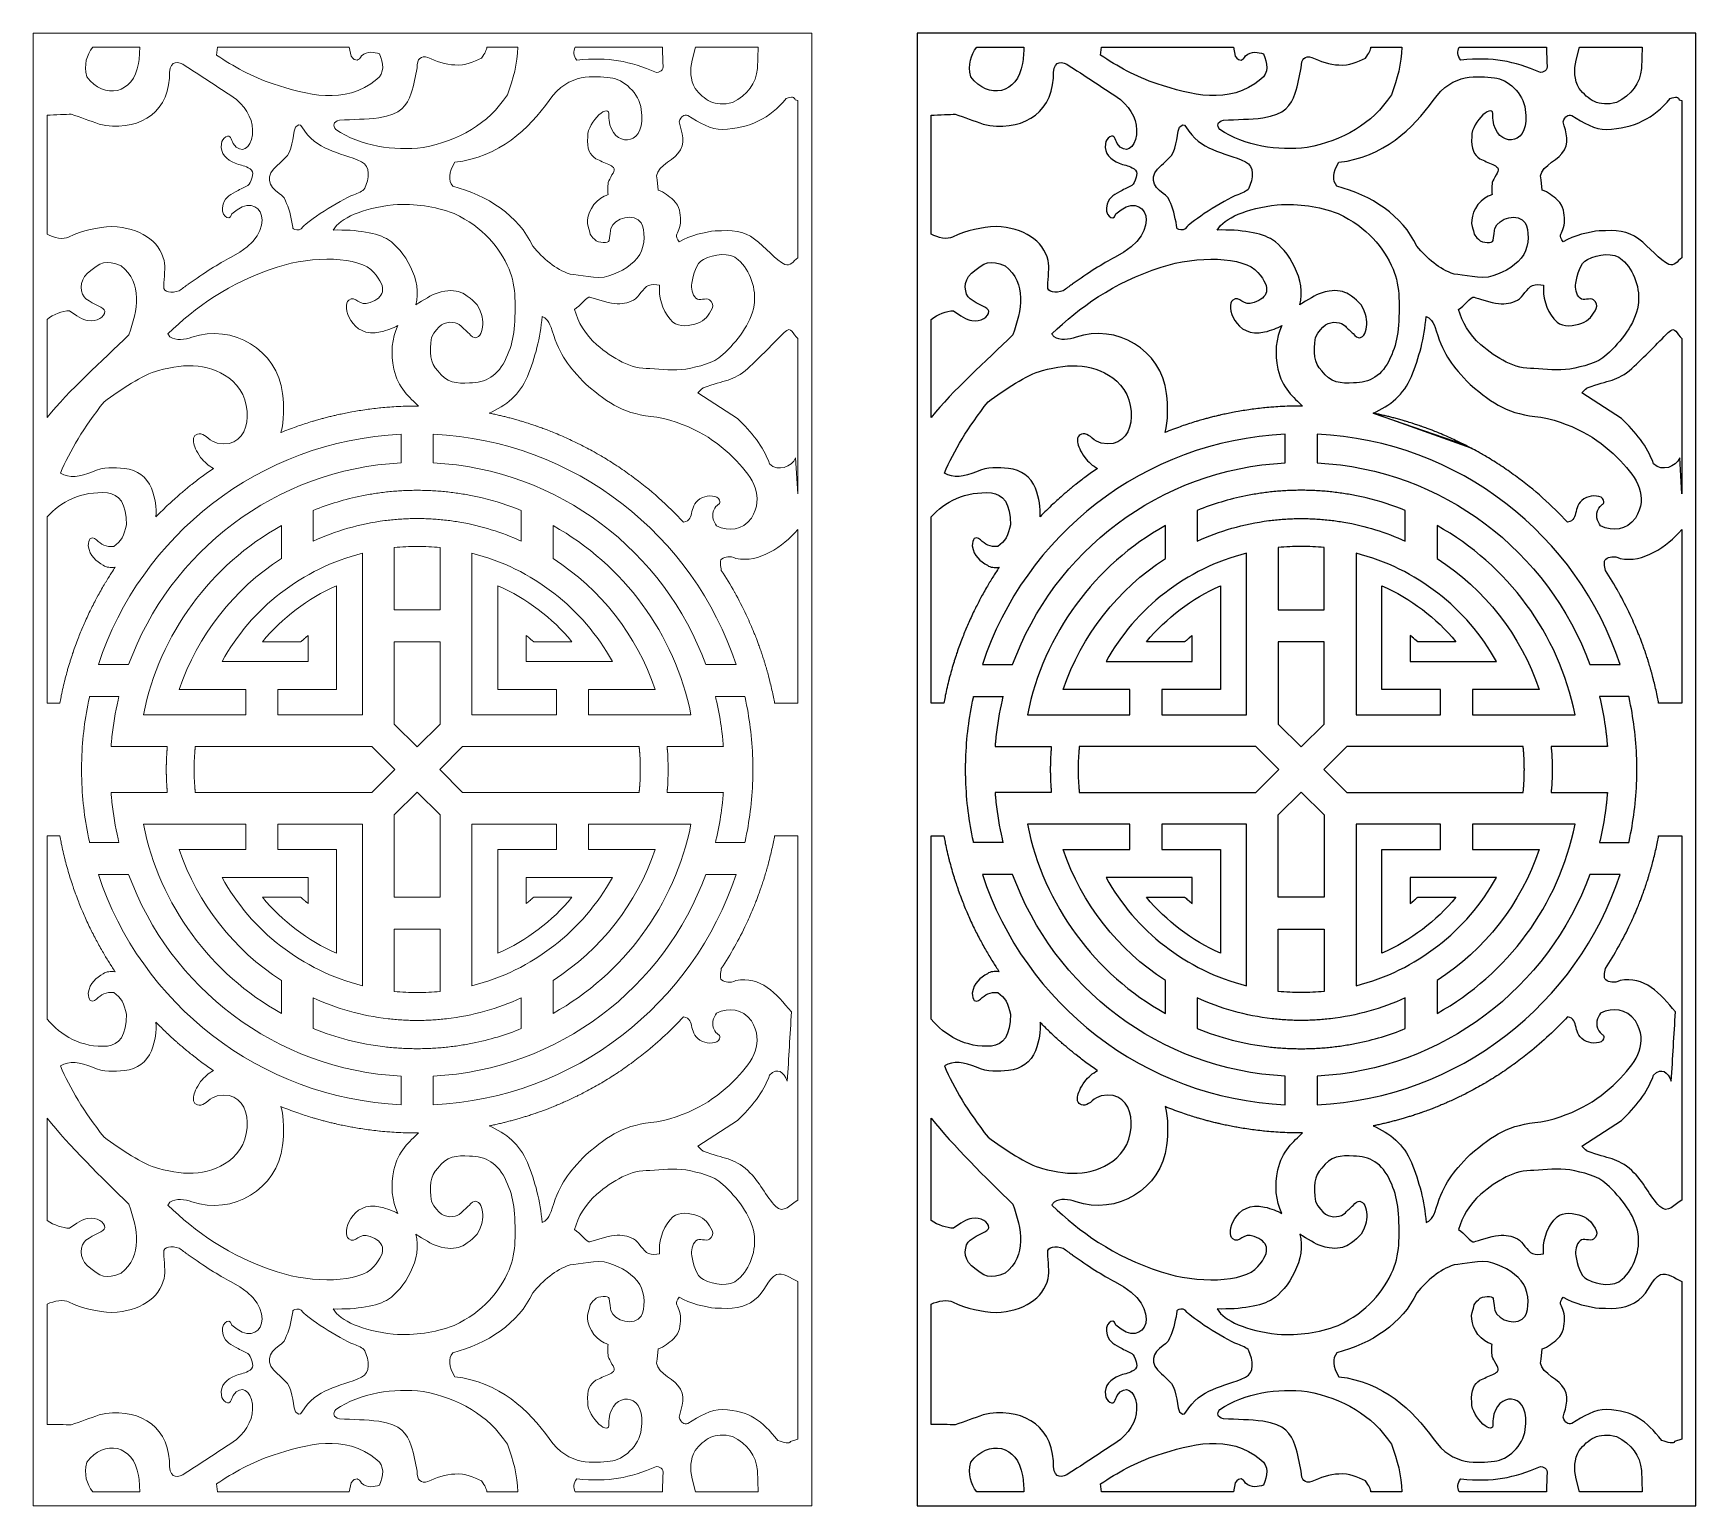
# Model space of a CAD drawing. Header units: centimetres. Extents: x -9.3 to 9.5, y -2.9 to 13.8.
import ezdxf

# ---------------------------------------------------------------- set-up
doc = ezdxf.new("R2010")
doc.units = ezdxf.units.CM
doc.header["$MEASUREMENT"] = 0
doc.layers.add('layer 1', color=7, linetype='Continuous')

msp = doc.modelspace()

# ---------------------------------------------------------------- linework, layer by layer
at = {"layer": 'layer 1', "color": 250, "lineweight": 9}
for points, knots in [([(-9.31831, 13.75701), (-9.31831, 13.75701), (-9.1604, 13.75701), (-9.1604, 13.75701), (-9.1604, 13.75701), (-9.1604, 13.75701), (-0.64637, 13.75701), (-0.64637, 13.75701), (-0.64637, 13.75701), (-0.64637, 13.75701), (-0.48846, 13.75701), (-0.48846, 13.75701), (-0.48846, 13.75701), (-0.48846, 13.75701), (-0.48846, 13.59915), (-0.48846, 13.59915), (-0.48846, 13.59915), (-0.48846, 13.59915), (-0.48846, -2.78594), (-0.48846, -2.78594), (-0.48846, -2.78594), (-0.48846, -2.78594), (-0.48846, -2.9438), (-0.48846, -2.9438), (-0.48846, -2.9438), (-0.48846, -2.9438), (-0.64637, -2.9438), (-0.64637, -2.9438), (-0.64637, -2.9438), (-0.64637, -2.9438), (-9.1604, -2.9438), (-9.1604, -2.9438), (-9.1604, -2.9438), (-9.1604, -2.9438), (-9.31831, -2.9438), (-9.31831, -2.9438), (-9.31831, -2.9438), (-9.31831, -2.9438), (-9.31831, -2.78594), (-9.31831, -2.78594), (-9.31831, -2.78594), (-9.31831, -2.78594), (-9.31831, 4.65436), (-9.31831, 4.65436), (-9.31831, 4.65436), (-9.31831, 4.65436), (-9.31831, 6.15887), (-9.31831, 6.15887), (-9.31831, 6.15887), (-9.31831, 6.15887), (-9.31831, 13.59915), (-9.31831, 13.59915), (-9.31831, 13.59915), (-9.31831, 13.59915), (-9.31831, 13.75701), (-9.31831, 13.75701)], [0, 0, 0, 0, 0.06666667, 0.06666667, 0.06666667, 0.06666667, 0.13333333, 0.13333333, 0.13333333, 0.13333333, 0.2, 0.2, 0.2, 0.2, 0.26666667, 0.26666667, 0.26666667, 0.26666667, 0.33333333, 0.33333333, 0.33333333, 0.33333333, 0.4, 0.4, 0.4, 0.4, 0.46666667, 0.46666667, 0.46666667, 0.46666667, 0.53333333, 0.53333333, 0.53333333, 0.53333333, 0.6, 0.6, 0.6, 0.6, 0.66666667, 0.66666667, 0.66666667, 0.66666667, 0.73333333, 0.73333333, 0.73333333, 0.73333333, 0.8, 0.8, 0.8, 0.8, 0.86666667, 0.86666667, 0.86666667, 0.86666667, 1, 1, 1, 1]), ([(-8.10788, 13.59915), (-8.10788, 13.59915), (-8.64317, 13.59915), (-8.64317, 13.59915), (-8.64317, 13.59915), (-8.71296, 13.51019), (-8.74533, 13.40316), (-8.71186, 13.26437), (-8.71186, 13.26437), (-8.51144, 12.99804), (-8.17892, 13.06649), (-8.12558, 13.41448), (-8.12558, 13.41448), (-8.11358, 13.47358), (-8.11395, 13.53769), (-8.10788, 13.59915)], [0, 0, 0, 0, 0.2, 0.2, 0.2, 0.2, 0.4, 0.4, 0.4, 0.4, 0.6, 0.6, 0.6, 0.6, 1, 1, 1, 1]), ([(-5.73314, 13.59915), (-5.73314, 13.59915), (-7.2294, 13.59915), (-7.2294, 13.59915), (-7.2294, 13.59915), (-7.2294, 13.59915), (-7.23971, 13.50885), (-7.23971, 13.50885), (-7.23971, 13.50885), (-7.04668, 13.38163), (-6.84242, 13.26436), (-6.59791, 13.18288), (-6.59791, 13.18288), (-6.21177, 13.06209), (-5.79091, 12.93214), (-5.42122, 13.23649), (-5.42122, 13.23649), (-5.32707, 13.30156), (-5.34837, 13.42237), (-5.39119, 13.52172), (-5.39119, 13.52172), (-5.45536, 13.54473), (-5.52094, 13.55769), (-5.59663, 13.50028), (-5.59663, 13.50028), (-5.62516, 13.44632), (-5.6608, 13.42986), (-5.7122, 13.49598), (-5.7122, 13.49598), (-5.7122, 13.49598), (-5.73314, 13.59915), (-5.73314, 13.59915)], [0, 0, 0, 0, 0.11111111, 0.11111111, 0.11111111, 0.11111111, 0.22222222, 0.22222222, 0.22222222, 0.22222222, 0.33333333, 0.33333333, 0.33333333, 0.33333333, 0.44444444, 0.44444444, 0.44444444, 0.44444444, 0.55555556, 0.55555556, 0.55555556, 0.55555556, 0.66666667, 0.66666667, 0.66666667, 0.66666667, 0.77777778, 0.77777778, 0.77777778, 0.77777778, 1, 1, 1, 1]), ([(-3.82195, 13.59915), (-3.82195, 13.59915), (-4.17265, 13.59915), (-4.17265, 13.59915), (-4.17265, 13.59915), (-4.17866, 13.56772), (-4.18949, 13.53299), (-4.23581, 13.47453), (-4.23581, 13.47453), (-4.32587, 13.43095), (-4.41659, 13.38896), (-4.53543, 13.39734), (-4.53543, 13.39734), (-4.64522, 13.40086), (-4.74502, 13.43946), (-4.84338, 13.48312), (-4.84338, 13.48312), (-4.9208, 13.50478), (-4.96574, 13.47295), (-4.96328, 13.36302), (-4.96328, 13.36302), (-4.98606, 13.26723), (-4.99927, 13.17144), (-5.03176, 13.07565), (-5.03176, 13.07565), (-5.08272, 12.93735), (-5.14233, 12.83832), (-5.39972, 12.79687), (-5.39972, 12.79687), (-5.54168, 12.78294), (-5.69394, 12.77759), (-5.84477, 12.77114), (-5.84477, 12.77114), (-5.92006, 12.7515), (-5.92071, 12.71217), (-5.88757, 12.6639), (-5.88757, 12.6639), (-5.59902, 12.4768), (-5.23603, 12.41821), (-4.89478, 12.46231), (-4.89478, 12.46231), (-4.49126, 12.54044), (-4.16169, 12.72307), (-3.94063, 13.05849), (-3.94063, 13.05849), (-3.87039, 13.23873), (-3.82897, 13.41892), (-3.82195, 13.59915)], [0, 0, 0, 0, 0.07692308, 0.07692308, 0.07692308, 0.07692308, 0.15384615, 0.15384615, 0.15384615, 0.15384615, 0.23076923, 0.23076923, 0.23076923, 0.23076923, 0.30769231, 0.30769231, 0.30769231, 0.30769231, 0.38461538, 0.38461538, 0.38461538, 0.38461538, 0.46153846, 0.46153846, 0.46153846, 0.46153846, 0.53846154, 0.53846154, 0.53846154, 0.53846154, 0.61538462, 0.61538462, 0.61538462, 0.61538462, 0.69230769, 0.69230769, 0.69230769, 0.69230769, 0.76923077, 0.76923077, 0.76923077, 0.76923077, 0.84615385, 0.84615385, 0.84615385, 0.84615385, 1, 1, 1, 1]), ([(-2.18116, 13.59915), (-2.18116, 13.59915), (-3.17331, 13.59915), (-3.17331, 13.59915), (-3.17331, 13.59915), (-3.1921, 13.55045), (-3.19469, 13.50179), (-3.15334, 13.45309), (-3.15334, 13.45309), (-2.78681, 13.48498), (-2.55821, 13.44489), (-2.25038, 13.31156), (-2.25038, 13.31156), (-2.18618, 13.32014), (-2.16198, 13.35445), (-2.17773, 13.4145), (-2.17773, 13.4145), (-2.17773, 13.4145), (-2.18116, 13.59915), (-2.18116, 13.59915)], [0, 0, 0, 0, 0.16666667, 0.16666667, 0.16666667, 0.16666667, 0.33333333, 0.33333333, 0.33333333, 0.33333333, 0.5, 0.5, 0.5, 0.5, 0.66666667, 0.66666667, 0.66666667, 0.66666667, 1, 1, 1, 1]), ([(-1.0958, 13.59915), (-1.0958, 13.59915), (-1.80747, 13.59915), (-1.80747, 13.59915), (-1.80747, 13.59915), (-1.80747, 13.59915), (-1.84384, 13.45309), (-1.84384, 13.45309), (-1.84384, 13.45309), (-1.87131, 13.33814), (-1.86783, 13.22929), (-1.80965, 13.13141), (-1.80965, 13.13141), (-1.71252, 13.00407), (-1.59169, 12.91683), (-1.38601, 12.97271), (-1.38601, 12.97271), (-1.21492, 13.05852), (-1.12073, 13.18718), (-1.10363, 13.35874), (-1.10363, 13.35874), (-1.10363, 13.35874), (-1.0958, 13.59915), (-1.0958, 13.59915)], [0, 0, 0, 0, 0.14285714, 0.14285714, 0.14285714, 0.14285714, 0.28571429, 0.28571429, 0.28571429, 0.28571429, 0.42857143, 0.42857143, 0.42857143, 0.42857143, 0.57142857, 0.57142857, 0.57142857, 0.57142857, 0.71428571, 0.71428571, 0.71428571, 0.71428571, 1, 1, 1, 1]), ([(-9.1604, 12.82828), (-9.1604, 12.82828), (-9.1604, 11.47964), (-9.1604, 11.47964), (-9.1604, 11.47964), (-9.08548, 11.43315), (-8.97048, 11.41533), (-8.91714, 11.4458), (-8.91714, 11.4458), (-8.75297, 11.52662), (-8.58906, 11.55378), (-8.42509, 11.5659), (-8.42509, 11.5659), (-8.10975, 11.54901), (-7.88951, 11.40731), (-7.83459, 11.17988), (-7.83459, 11.17988), (-7.81666, 11.10561), (-7.83387, 10.9848), (-7.83884, 10.88822), (-7.83884, 10.88822), (-7.84288, 10.81016), (-7.74534, 10.8099), (-7.66493, 10.83458), (-7.66493, 10.83458), (-7.66493, 10.83458), (-7.66428, 10.83504), (-7.66428, 10.83504), (-7.66428, 10.83504), (-7.62964, 10.86058), (-7.59591, 10.88508), (-7.56301, 10.90855), (-7.56301, 10.90855), (-7.56301, 10.90855), (-7.56132, 10.90974), (-7.56132, 10.90974), (-7.56132, 10.90974), (-7.37718, 11.04081), (-7.21764, 11.14021), (-7.07528, 11.21706), (-7.07528, 11.21706), (-6.48836, 11.50662), (-6.73869, 12.01637), (-7.06543, 11.70744), (-7.06543, 11.70744), (-7.1001, 11.59799), (-7.20375, 11.70977), (-7.16492, 11.81841), (-7.16492, 11.81841), (-7.13357, 11.90585), (-7.07593, 11.93095), (-6.99411, 11.97534), (-6.99411, 11.97534), (-6.97189, 11.98745), (-6.95046, 11.998), (-6.92958, 12.00725), (-6.92958, 12.00725), (-6.88614, 12.02294), (-6.84893, 12.03913), (-6.82678, 12.16637), (-6.82678, 12.16637), (-6.83098, 12.19284), (-6.84484, 12.21572), (-6.88025, 12.2307), (-6.88025, 12.2307), (-6.92849, 12.25883), (-6.98017, 12.26232), (-7.02854, 12.2835), (-7.02854, 12.2835), (-7.12119, 12.32412), (-7.20261, 12.38951), (-7.1831, 12.50306), (-7.1831, 12.50306), (-7.18104, 12.54069), (-7.15878, 12.56315), (-7.13393, 12.58349), (-7.13393, 12.58349), (-7.07456, 12.61076), (-7.07541, 12.55494), (-7.05145, 12.5052), (-7.05145, 12.5052), (-6.95634, 12.37506), (-6.8522, 12.453), (-6.8332, 12.60385), (-6.8332, 12.60385), (-6.81429, 12.7565), (-6.88359, 12.88874), (-7.01302, 13.00703), (-7.01302, 13.00703), (-7.21551, 13.13999), (-7.41795, 13.27296), (-7.6206, 13.40591), (-7.6206, 13.40591), (-7.70744, 13.44294), (-7.77863, 13.44053), (-7.77387, 13.24822), (-7.77387, 13.24822), (-7.8056, 12.81949), (-8.15815, 12.63569), (-8.57051, 12.7261), (-8.57051, 12.7261), (-8.67618, 12.76398), (-8.78165, 12.80187), (-8.88732, 12.83976), (-8.88732, 12.83976), (-8.94232, 12.83594), (-9.07049, 12.8321), (-9.1604, 12.82828)], [0, 0, 0, 0, 0.03571429, 0.03571429, 0.03571429, 0.03571429, 0.07142857, 0.07142857, 0.07142857, 0.07142857, 0.10714286, 0.10714286, 0.10714286, 0.10714286, 0.14285714, 0.14285714, 0.14285714, 0.14285714, 0.17857143, 0.17857143, 0.17857143, 0.17857143, 0.21428571, 0.21428571, 0.21428571, 0.21428571, 0.25, 0.25, 0.25, 0.25, 0.28571429, 0.28571429, 0.28571429, 0.28571429, 0.32142857, 0.32142857, 0.32142857, 0.32142857, 0.35714286, 0.35714286, 0.35714286, 0.35714286, 0.39285714, 0.39285714, 0.39285714, 0.39285714, 0.42857143, 0.42857143, 0.42857143, 0.42857143, 0.46428571, 0.46428571, 0.46428571, 0.46428571, 0.5, 0.5, 0.5, 0.5, 0.53571429, 0.53571429, 0.53571429, 0.53571429, 0.57142857, 0.57142857, 0.57142857, 0.57142857, 0.60714286, 0.60714286, 0.60714286, 0.60714286, 0.64285714, 0.64285714, 0.64285714, 0.64285714, 0.67857143, 0.67857143, 0.67857143, 0.67857143, 0.71428571, 0.71428571, 0.71428571, 0.71428571, 0.75, 0.75, 0.75, 0.75, 0.78571429, 0.78571429, 0.78571429, 0.78571429, 0.82142857, 0.82142857, 0.82142857, 0.82142857, 0.85714286, 0.85714286, 0.85714286, 0.85714286, 0.89285714, 0.89285714, 0.89285714, 0.89285714, 0.92857143, 0.92857143, 0.92857143, 0.92857143, 1, 1, 1, 1]), ([(-4.55935, 12.021), (-4.17055, 11.92101), (-3.81609, 11.69213), (-3.6519, 11.34134), (-3.6519, 11.34134), (-3.53156, 11.20255), (-3.40088, 11.08067), (-3.23021, 11.02548), (-3.23021, 11.02548), (-3.12599, 11.02406), (-2.93021, 10.95861), (-2.7895, 11.00403), (-2.7895, 11.00403), (-2.64877, 11.04944), (-2.50641, 11.13645), (-2.43965, 11.24636), (-2.43965, 11.24636), (-2.37318, 11.35626), (-2.37779, 11.52596), (-2.42483, 11.60557), (-2.42483, 11.60557), (-2.49644, 11.72685), (-2.73209, 11.663), (-2.76603, 11.54124), (-2.76603, 11.54124), (-2.7681, 11.53374), (-2.78139, 11.43756), (-2.78737, 11.40611), (-2.78737, 11.40611), (-2.79339, 11.37467), (-2.90193, 11.37132), (-2.95417, 11.42007), (-2.95417, 11.42007), (-3.00658, 11.46882), (-3.00015, 11.48148), (-3.02492, 11.5659), (-3.02492, 11.5659), (-3.0495, 11.65032), (-3.00262, 11.80451), (-2.88155, 11.88544), (-2.88155, 11.88544), (-2.85784, 11.90129), (-2.82935, 11.91542), (-2.79763, 11.92798), (-2.79763, 11.92798), (-2.80611, 11.97668), (-2.80438, 12.03519), (-2.79145, 12.08244), (-2.79145, 12.08244), (-2.77727, 12.10174), (-2.7567, 12.14923), (-2.74243, 12.16852), (-2.74243, 12.16852), (-2.70865, 12.22655), (-2.74522, 12.24936), (-2.79157, 12.26716), (-2.79157, 12.26716), (-2.8401, 12.28933), (-2.88863, 12.31149), (-2.93712, 12.33364), (-2.93712, 12.33364), (-2.9958, 12.37928), (-3.0451, 12.4378), (-3.02917, 12.58669), (-3.02917, 12.58669), (-3.03487, 12.75795), (-2.76377, 12.98603), (-2.79157, 12.82045), (-2.79157, 12.82045), (-2.78737, 12.78686), (-2.78316, 12.75327), (-2.7788, 12.71966), (-2.7788, 12.71966), (-2.69556, 12.44345), (-2.35447, 12.49666), (-2.42219, 12.89315), (-2.42219, 12.89315), (-2.4477, 13.07582), (-2.62033, 13.2382), (-2.77298, 13.25192), (-2.77298, 13.25192), (-2.95409, 13.26818), (-3.24091, 13.31651), (-3.46603, 12.99582), (-3.46603, 12.99582), (-3.69102, 12.67512), (-4.03918, 12.35118), (-4.53543, 12.29422), (-4.53543, 12.29422), (-4.60603, 12.18033), (-4.61367, 12.08926), (-4.55875, 12.02103), (-4.55875, 12.02103), (-4.55875, 12.02103), (-4.55935, 12.021), (-4.55935, 12.021)], [0, 0, 0, 0, 0.04, 0.04, 0.04, 0.04, 0.08, 0.08, 0.08, 0.08, 0.12, 0.12, 0.12, 0.12, 0.16, 0.16, 0.16, 0.16, 0.2, 0.2, 0.2, 0.2, 0.24, 0.24, 0.24, 0.24, 0.28, 0.28, 0.28, 0.28, 0.32, 0.32, 0.32, 0.32, 0.36, 0.36, 0.36, 0.36, 0.4, 0.4, 0.4, 0.4, 0.44, 0.44, 0.44, 0.44, 0.48, 0.48, 0.48, 0.48, 0.52, 0.52, 0.52, 0.52, 0.56, 0.56, 0.56, 0.56, 0.6, 0.6, 0.6, 0.6, 0.64, 0.64, 0.64, 0.64, 0.68, 0.68, 0.68, 0.68, 0.72, 0.72, 0.72, 0.72, 0.76, 0.76, 0.76, 0.76, 0.8, 0.8, 0.8, 0.8, 0.84, 0.84, 0.84, 0.84, 0.88, 0.88, 0.88, 0.88, 0.92, 0.92, 0.92, 0.92, 1, 1, 1, 1]), ([(-0.64637, 11.21049), (-0.64637, 11.21049), (-0.64637, 12.9931), (-0.64637, 12.9931), (-0.64637, 12.9931), (-0.64637, 12.9931), (-0.67507, 13.00273), (-0.67507, 13.00273), (-0.67507, 13.00273), (-0.6844, 13.03205), (-0.7116, 13.04349), (-0.7779, 13.0156), (-0.7779, 13.0156), (-0.96391, 12.78992), (-1.18523, 12.68248), (-1.50146, 12.6639), (-1.50146, 12.6639), (-1.63275, 12.66657), (-1.76399, 12.73956), (-1.89511, 12.8226), (-1.89511, 12.8226), (-1.93661, 12.83977), (-1.96939, 12.8169), (-1.99363, 12.75398), (-1.99363, 12.75398), (-1.96017, 12.63257), (-1.90765, 12.50216), (-2.00636, 12.39369), (-2.00636, 12.39369), (-2.07683, 12.30234), (-2.28812, 12.22517), (-2.24182, 12.09345), (-2.24182, 12.09345), (-2.24182, 12.09345), (-2.23147, 11.9791), (-2.23147, 11.9791), (-2.23147, 11.9791), (-2.16206, 11.95348), (-2.10714, 11.91048), (-2.05776, 11.86399), (-2.05776, 11.86399), (-1.97957, 11.79036), (-1.97957, 11.71048), (-1.97641, 11.63454), (-1.97641, 11.63454), (-1.97343, 11.55859), (-2.01149, 11.49084), (-2.02356, 11.46725), (-2.02356, 11.46725), (-2.02959, 11.45555), (-2.01177, 11.42379), (-1.99221, 11.39162), (-1.99221, 11.39162), (-1.87079, 11.46136), (-1.6913, 11.50849), (-1.58309, 11.51463), (-1.58309, 11.51463), (-1.38601, 11.52582), (-1.26627, 11.51717), (-1.13572, 11.42221), (-1.13572, 11.42221), (-1.01494, 11.33455), (-0.893, 11.18023), (-0.79189, 11.13488), (-0.79189, 11.13488), (-0.73165, 11.10785), (-0.69802, 11.17085), (-0.64637, 11.21049)], [0, 0, 0, 0, 0.05555556, 0.05555556, 0.05555556, 0.05555556, 0.11111111, 0.11111111, 0.11111111, 0.11111111, 0.16666667, 0.16666667, 0.16666667, 0.16666667, 0.22222222, 0.22222222, 0.22222222, 0.22222222, 0.27777778, 0.27777778, 0.27777778, 0.27777778, 0.33333333, 0.33333333, 0.33333333, 0.33333333, 0.38888889, 0.38888889, 0.38888889, 0.38888889, 0.44444444, 0.44444444, 0.44444444, 0.44444444, 0.5, 0.5, 0.5, 0.5, 0.55555556, 0.55555556, 0.55555556, 0.55555556, 0.61111111, 0.61111111, 0.61111111, 0.61111111, 0.66666667, 0.66666667, 0.66666667, 0.66666667, 0.72222222, 0.72222222, 0.72222222, 0.72222222, 0.77777778, 0.77777778, 0.77777778, 0.77777778, 0.83333333, 0.83333333, 0.83333333, 0.83333333, 0.88888889, 0.88888889, 0.88888889, 0.88888889, 1, 1, 1, 1]), ([(-6.45781, 11.85788), (-6.41999, 11.77896), (-6.39421, 11.68163), (-6.37651, 11.57559), (-6.37651, 11.57559), (-6.37242, 11.55051), (-6.37825, 11.53947), (-6.35296, 11.53209), (-6.35296, 11.53209), (-6.31804, 11.52186), (-6.28918, 11.5211), (-6.25561, 11.5659), (-6.25561, 11.5659), (-6.22086, 11.6122), (-5.85286, 11.86167), (-5.6812, 11.92603), (-5.6812, 11.92603), (-5.64027, 11.94137), (-5.57469, 11.96429), (-5.55865, 11.99811), (-5.55865, 11.99811), (-5.5064, 12.10793), (-5.49205, 12.25109), (-5.59663, 12.29934), (-5.59663, 12.29934), (-5.84721, 12.41505), (-6.11001, 12.42214), (-6.2706, 12.69393), (-6.2706, 12.69393), (-6.29121, 12.7327), (-6.31698, 12.7162), (-6.34325, 12.69178), (-6.34325, 12.69178), (-6.38867, 12.56836), (-6.36516, 12.42479), (-6.4675, 12.33631), (-6.4675, 12.33631), (-6.49871, 12.30928), (-6.5133, 12.28931), (-6.54683, 12.26142), (-6.54683, 12.26142), (-6.69077, 12.14152), (-6.65807, 12.02485), (-6.52825, 11.93812), (-6.52825, 11.93812), (-6.48424, 11.90879), (-6.48339, 11.91089), (-6.45781, 11.85788)], [0, 0, 0, 0, 0.07692308, 0.07692308, 0.07692308, 0.07692308, 0.15384615, 0.15384615, 0.15384615, 0.15384615, 0.23076923, 0.23076923, 0.23076923, 0.23076923, 0.30769231, 0.30769231, 0.30769231, 0.30769231, 0.38461538, 0.38461538, 0.38461538, 0.38461538, 0.46153846, 0.46153846, 0.46153846, 0.46153846, 0.53846154, 0.53846154, 0.53846154, 0.53846154, 0.61538462, 0.61538462, 0.61538462, 0.61538462, 0.69230769, 0.69230769, 0.69230769, 0.69230769, 0.76923077, 0.76923077, 0.76923077, 0.76923077, 0.84615385, 0.84615385, 0.84615385, 0.84615385, 1, 1, 1, 1]), ([(-5.91659, 11.52497), (-5.65171, 11.5313), (-5.41277, 11.49586), (-5.28844, 11.41295), (-5.28844, 11.41295), (-5.11852, 11.3062), (-4.89523, 10.95035), (-4.98069, 10.67626), (-4.98069, 10.67626), (-4.96028, 10.69069), (-4.93875, 10.70433), (-4.91619, 10.71708), (-4.91619, 10.71708), (-4.81424, 10.77445), (-4.76805, 10.81237), (-4.64821, 10.83268), (-4.64821, 10.83268), (-4.55616, 10.84831), (-4.47563, 10.82919), (-4.42628, 10.79614), (-4.42628, 10.79614), (-4.34159, 10.73955), (-4.26126, 10.68268), (-4.23581, 10.56869), (-4.23581, 10.56869), (-4.18157, 10.42502), (-4.26356, 10.20879), (-4.37489, 10.34994), (-4.37489, 10.34994), (-4.40423, 10.37776), (-4.43356, 10.40561), (-4.46294, 10.43342), (-4.46294, 10.43342), (-4.49636, 10.46512), (-4.5168, 10.47382), (-4.56465, 10.47786), (-4.56465, 10.47786), (-4.64748, 10.48484), (-4.72802, 10.44992), (-4.80289, 10.30491), (-4.80289, 10.30491), (-4.82427, 10.14725), (-4.82083, 10.00713), (-4.72781, 9.92961), (-4.72781, 9.92961), (-4.63753, 9.79058), (-4.50711, 9.78215), (-4.37061, 9.79236), (-4.37061, 9.79236), (-4.18877, 9.79022), (-4.04398, 9.87172), (-3.95351, 10.07544), (-3.95351, 10.07544), (-3.86345, 10.26888), (-3.84765, 10.42237), (-3.85516, 10.76583), (-3.85516, 10.76583), (-3.85721, 10.85559), (-3.88275, 10.99369), (-3.9211, 11.08051), (-3.9211, 11.08051), (-4.0332, 11.33519), (-4.21087, 11.55471), (-4.54395, 11.71173), (-4.54395, 11.71173), (-4.78398, 11.79778), (-4.97225, 11.82361), (-5.23505, 11.81245), (-5.23505, 11.81245), (-5.58915, 11.76684), (-5.8329, 11.66485), (-5.91659, 11.52497)], [0, 0, 0, 0, 0.05263158, 0.05263158, 0.05263158, 0.05263158, 0.10526316, 0.10526316, 0.10526316, 0.10526316, 0.15789474, 0.15789474, 0.15789474, 0.15789474, 0.21052632, 0.21052632, 0.21052632, 0.21052632, 0.26315789, 0.26315789, 0.26315789, 0.26315789, 0.31578947, 0.31578947, 0.31578947, 0.31578947, 0.36842105, 0.36842105, 0.36842105, 0.36842105, 0.42105263, 0.42105263, 0.42105263, 0.42105263, 0.47368421, 0.47368421, 0.47368421, 0.47368421, 0.52631579, 0.52631579, 0.52631579, 0.52631579, 0.57894737, 0.57894737, 0.57894737, 0.57894737, 0.63157895, 0.63157895, 0.63157895, 0.63157895, 0.68421053, 0.68421053, 0.68421053, 0.68421053, 0.73684211, 0.73684211, 0.73684211, 0.73684211, 0.78947368, 0.78947368, 0.78947368, 0.78947368, 0.84210526, 0.84210526, 0.84210526, 0.84210526, 0.89473684, 0.89473684, 0.89473684, 0.89473684, 1, 1, 1, 1]), ([(-9.1604, 10.51076), (-9.1604, 10.51076), (-9.1604, 9.40025), (-9.1604, 9.40025), (-9.1604, 9.40025), (-8.91593, 9.70532), (-8.53682, 10.03759), (-8.23529, 10.33803), (-8.23529, 10.33803), (-8.13309, 10.6143), (-8.07128, 10.91936), (-8.32234, 11.11983), (-8.32234, 11.11983), (-8.49305, 11.18557), (-8.55274, 11.16664), (-8.70315, 11.03405), (-8.70315, 11.03405), (-8.80517, 10.95113), (-8.78307, 10.7903), (-8.72023, 10.74668), (-8.72023, 10.74668), (-8.62729, 10.67012), (-8.5146, 10.65305), (-8.50812, 10.60377), (-8.50812, 10.60377), (-8.49996, 10.54039), (-8.60035, 10.47964), (-8.69861, 10.49821), (-8.69861, 10.49821), (-8.7568, 10.50921), (-8.83486, 10.55239), (-8.90647, 10.60942), (-8.90647, 10.60942), (-8.98774, 10.60671), (-9.0888, 10.57228), (-9.1604, 10.51076)], [0, 0, 0, 0, 0.1, 0.1, 0.1, 0.1, 0.2, 0.2, 0.2, 0.2, 0.3, 0.3, 0.3, 0.3, 0.4, 0.4, 0.4, 0.4, 0.5, 0.5, 0.5, 0.5, 0.6, 0.6, 0.6, 0.6, 0.7, 0.7, 0.7, 0.7, 0.8, 0.8, 0.8, 0.8, 1, 1, 1, 1]), ([(-6.50812, 9.22954), (-6.45123, 9.25261), (-6.3934, 9.27439), (-6.33525, 9.29496), (-6.33525, 9.29496), (-6.33525, 9.29496), (-6.32265, 9.29938), (-6.32265, 9.29938), (-6.32265, 9.29938), (-6.29594, 9.30871), (-6.26915, 9.31774), (-6.24219, 9.32653), (-6.24219, 9.32653), (-6.24219, 9.32653), (-6.23032, 9.33042), (-6.23032, 9.33042), (-6.23032, 9.33042), (-6.20534, 9.33848), (-6.18025, 9.34633), (-6.15503, 9.35394), (-6.15503, 9.35394), (-6.14372, 9.35735), (-6.13229, 9.36074), (-6.12102, 9.36406), (-6.12102, 9.36406), (-6.10161, 9.36972), (-6.08221, 9.37522), (-6.06273, 9.3806), (-6.06273, 9.3806), (-6.04868, 9.38447), (-6.03462, 9.38829), (-6.02076, 9.39201), (-6.02076, 9.39201), (-6.00343, 9.39658), (-5.98617, 9.40101), (-5.96887, 9.40535), (-5.96887, 9.40535), (-5.95162, 9.40971), (-5.9342, 9.41394), (-5.91679, 9.41808), (-5.91679, 9.41808), (-5.90228, 9.42152), (-5.88778, 9.42488), (-5.87335, 9.42816), (-5.87335, 9.42816), (-5.85249, 9.43285), (-5.83172, 9.43738), (-5.81096, 9.44176), (-5.81096, 9.44176), (-5.79923, 9.44419), (-5.78768, 9.44655), (-5.77612, 9.44888), (-5.77612, 9.44888), (-5.75293, 9.45352), (-5.72974, 9.45797), (-5.70638, 9.46221), (-5.70638, 9.46221), (-5.70638, 9.46221), (-5.67902, 9.46711), (-5.67902, 9.46711), (-5.67902, 9.46711), (-5.65397, 9.4715), (-5.629, 9.47565), (-5.60371, 9.4796), (-5.60371, 9.4796), (-5.60371, 9.4796), (-5.5791, 9.48337), (-5.5791, 9.48337), (-5.5791, 9.48337), (-5.55259, 9.48735), (-5.5258, 9.49109), (-5.49904, 9.49458), (-5.49904, 9.49458), (-5.49904, 9.49458), (-5.47852, 9.4972), (-5.47852, 9.4972), (-5.47852, 9.4972), (-5.44974, 9.50081), (-5.4207, 9.50414), (-5.39164, 9.50716), (-5.39164, 9.50716), (-5.39164, 9.50716), (-5.37741, 9.50859), (-5.37741, 9.50859), (-5.37741, 9.50859), (-5.34683, 9.51164), (-5.31619, 9.51434), (-5.28565, 9.51672), (-5.28565, 9.51672), (-5.28565, 9.51672), (-5.27559, 9.5175), (-5.27559, 9.5175), (-5.27559, 9.5175), (-5.24347, 9.5199), (-5.21134, 9.52193), (-5.17901, 9.52362), (-5.17901, 9.52362), (-5.17901, 9.52362), (-5.17287, 9.52395), (-5.17287, 9.52395), (-5.17287, 9.52395), (-5.13929, 9.52564), (-5.10559, 9.52691), (-5.07186, 9.52779), (-5.07186, 9.52779), (-5.07186, 9.52779), (-5.068, 9.5279), (-5.068, 9.5279), (-5.068, 9.5279), (-5.03321, 9.52878), (-4.99831, 9.52924), (-4.96331, 9.52924), (-4.96331, 9.52924), (-4.96331, 9.52924), (-4.96186, 9.52921), (-4.96186, 9.52921), (-4.96186, 9.52921), (-4.96186, 9.52921), (-4.96165, 9.52921), (-4.96165, 9.52921), (-4.96165, 9.52921), (-4.96165, 9.52921), (-4.96121, 9.52921), (-4.96121, 9.52921), (-4.96121, 9.52921), (-4.96121, 9.52921), (-4.96056, 9.52919), (-4.96056, 9.52919), (-4.96056, 9.52919), (-4.96056, 9.52919), (-4.96036, 9.52919), (-4.96036, 9.52919), (-4.96036, 9.52919), (-4.96036, 9.52919), (-4.96012, 9.52919), (-4.96012, 9.52919), (-4.96012, 9.52919), (-4.96012, 9.52919), (-4.95984, 9.52919), (-4.95984, 9.52919), (-4.95984, 9.52919), (-4.95984, 9.52919), (-4.95963, 9.52919), (-4.95963, 9.52919), (-4.95963, 9.52919), (-4.95963, 9.52919), (-4.95935, 9.52919), (-4.95935, 9.52919), (-4.95935, 9.52919), (-4.95935, 9.52919), (-4.95935, 9.52919), (-4.95935, 9.52919), (-4.95935, 9.52919), (-4.95935, 9.52919), (-4.95564, 9.52913), (-4.95564, 9.52913), (-4.95564, 9.52913), (-4.95564, 9.52913), (-4.95536, 9.52913), (-4.95536, 9.52913), (-4.95536, 9.52913), (-4.95536, 9.52913), (-4.94841, 9.52904), (-4.94841, 9.52904), (-4.94841, 9.52904), (-4.94841, 9.52904), (-4.94813, 9.52904), (-4.94813, 9.52904), (-4.94813, 9.52904), (-4.94813, 9.52904), (-4.948, 9.52904), (-4.948, 9.52904), (-4.948, 9.52904), (-4.948, 9.52904), (-4.94764, 9.52904), (-4.94764, 9.52904), (-4.94764, 9.52904), (-5.04587, 9.6211), (-5.18264, 9.73629), (-5.22787, 9.94664), (-5.22787, 9.94664), (-5.2667, 10.12796), (-5.25194, 10.29888), (-5.18192, 10.44182), (-5.18192, 10.44182), (-5.23603, 10.41194), (-5.30165, 10.3872), (-5.38029, 10.36901), (-5.38029, 10.36901), (-5.71358, 10.29199), (-5.82174, 10.66909), (-5.7404, 10.73118), (-5.7404, 10.73118), (-5.65886, 10.79327), (-5.6235, 10.64554), (-5.49803, 10.70268), (-5.49803, 10.70268), (-5.34396, 10.75963), (-5.29357, 10.86006), (-5.45528, 11.0451), (-5.45528, 11.0451), (-5.61687, 11.23015), (-6.14498, 11.23602), (-6.55038, 11.10484), (-6.55038, 11.10484), (-7.10551, 10.92513), (-7.48013, 10.64519), (-7.79084, 10.34878), (-7.79084, 10.34878), (-7.78615, 10.33807), (-7.77876, 10.32704), (-7.76724, 10.31496), (-7.76724, 10.31496), (-7.69931, 10.26573), (-7.59793, 10.28517), (-7.51788, 10.3092), (-7.51788, 10.3092), (-7.05836, 10.46452), (-6.55038, 10.17243), (-6.49095, 9.67012), (-6.49095, 9.67012), (-6.47136, 9.51631), (-6.47232, 9.37099), (-6.50841, 9.22946), (-6.50841, 9.22946), (-6.50841, 9.22946), (-6.50812, 9.22954), (-6.50812, 9.22954)], [0, 0, 0, 0, 0.01724138, 0.01724138, 0.01724138, 0.01724138, 0.03448276, 0.03448276, 0.03448276, 0.03448276, 0.05172414, 0.05172414, 0.05172414, 0.05172414, 0.06896552, 0.06896552, 0.06896552, 0.06896552, 0.0862069, 0.0862069, 0.0862069, 0.0862069, 0.10344828, 0.10344828, 0.10344828, 0.10344828, 0.12068966, 0.12068966, 0.12068966, 0.12068966, 0.13793103, 0.13793103, 0.13793103, 0.13793103, 0.15517241, 0.15517241, 0.15517241, 0.15517241, 0.17241379, 0.17241379, 0.17241379, 0.17241379, 0.18965517, 0.18965517, 0.18965517, 0.18965517, 0.20689655, 0.20689655, 0.20689655, 0.20689655, 0.22413793, 0.22413793, 0.22413793, 0.22413793, 0.24137931, 0.24137931, 0.24137931, 0.24137931, 0.25862069, 0.25862069, 0.25862069, 0.25862069, 0.27586207, 0.27586207, 0.27586207, 0.27586207, 0.29310345, 0.29310345, 0.29310345, 0.29310345, 0.31034483, 0.31034483, 0.31034483, 0.31034483, 0.32758621, 0.32758621, 0.32758621, 0.32758621, 0.34482759, 0.34482759, 0.34482759, 0.34482759, 0.36206897, 0.36206897, 0.36206897, 0.36206897, 0.37931034, 0.37931034, 0.37931034, 0.37931034, 0.39655172, 0.39655172, 0.39655172, 0.39655172, 0.4137931, 0.4137931, 0.4137931, 0.4137931, 0.43103448, 0.43103448, 0.43103448, 0.43103448, 0.44827586, 0.44827586, 0.44827586, 0.44827586, 0.46551724, 0.46551724, 0.46551724, 0.46551724, 0.48275862, 0.48275862, 0.48275862, 0.48275862, 0.5, 0.5, 0.5, 0.5, 0.51724138, 0.51724138, 0.51724138, 0.51724138, 0.53448276, 0.53448276, 0.53448276, 0.53448276, 0.55172414, 0.55172414, 0.55172414, 0.55172414, 0.56896552, 0.56896552, 0.56896552, 0.56896552, 0.5862069, 0.5862069, 0.5862069, 0.5862069, 0.60344828, 0.60344828, 0.60344828, 0.60344828, 0.62068966, 0.62068966, 0.62068966, 0.62068966, 0.63793103, 0.63793103, 0.63793103, 0.63793103, 0.65517241, 0.65517241, 0.65517241, 0.65517241, 0.67241379, 0.67241379, 0.67241379, 0.67241379, 0.68965517, 0.68965517, 0.68965517, 0.68965517, 0.70689655, 0.70689655, 0.70689655, 0.70689655, 0.72413793, 0.72413793, 0.72413793, 0.72413793, 0.74137931, 0.74137931, 0.74137931, 0.74137931, 0.75862069, 0.75862069, 0.75862069, 0.75862069, 0.77586207, 0.77586207, 0.77586207, 0.77586207, 0.79310345, 0.79310345, 0.79310345, 0.79310345, 0.81034483, 0.81034483, 0.81034483, 0.81034483, 0.82758621, 0.82758621, 0.82758621, 0.82758621, 0.84482759, 0.84482759, 0.84482759, 0.84482759, 0.86206897, 0.86206897, 0.86206897, 0.86206897, 0.87931034, 0.87931034, 0.87931034, 0.87931034, 0.89655172, 0.89655172, 0.89655172, 0.89655172, 0.9137931, 0.9137931, 0.9137931, 0.9137931, 0.93103448, 0.93103448, 0.93103448, 0.93103448, 0.94827586, 0.94827586, 0.94827586, 0.94827586, 0.96551724, 0.96551724, 0.96551724, 0.96551724, 1, 1, 1, 1]), ([(-3.1792, 10.62387), (-3.13771, 10.48065), (-3.06256, 10.34511), (-2.92653, 10.22342), (-2.92653, 10.22342), (-2.73929, 10.06826), (-2.54452, 9.94814), (-2.32325, 9.95321), (-2.32325, 9.95321), (-2.18763, 9.95177), (-2.04964, 9.92337), (-1.91665, 9.94892), (-1.91665, 9.94892), (-1.76941, 9.97719), (-1.60676, 10.00944), (-1.49726, 10.11189), (-1.49726, 10.11189), (-1.33546, 10.26326), (-1.17767, 10.4551), (-1.14215, 10.67376), (-1.14215, 10.67376), (-1.11285, 10.85311), (-1.18708, 11.06654), (-1.32181, 11.18845), (-1.32181, 11.18845), (-1.41899, 11.27651), (-1.59835, 11.25191), (-1.71545, 11.19275), (-1.71545, 11.19275), (-1.80513, 11.14752), (-1.82905, 11.02103), (-1.84812, 10.92254), (-1.84812, 10.92254), (-1.85936, 10.86433), (-1.84428, 10.79154), (-1.80112, 10.75097), (-1.80112, 10.75097), (-1.7633, 10.71563), (-1.69073, 10.76133), (-1.64705, 10.73382), (-1.64705, 10.73382), (-1.61799, 10.71552), (-1.60167, 10.66592), (-1.61703, 10.63517), (-1.61703, 10.63517), (-1.65169, 10.56558), (-1.70625, 10.49338), (-1.77962, 10.4679), (-1.77962, 10.4679), (-1.86873, 10.43701), (-1.99146, 10.41833), (-2.06208, 10.48076), (-2.06208, 10.48076), (-2.16294, 10.56989), (-2.21551, 10.71937), (-2.21615, 10.85392), (-2.21615, 10.85392), (-2.21623, 10.86898), (-2.21623, 10.88369), (-2.21608, 10.89816), (-2.21608, 10.89816), (-2.25483, 10.90678), (-2.3019, 10.91326), (-2.3403, 10.89681), (-2.3403, 10.89681), (-2.40587, 10.86864), (-2.44422, 10.7654), (-2.51142, 10.72952), (-2.51142, 10.72952), (-2.57846, 10.69364), (-2.64145, 10.68508), (-2.7253, 10.69092), (-2.7253, 10.69092), (-2.80919, 10.69677), (-2.9572, 10.75168), (-3.00347, 10.76384), (-3.00347, 10.76384), (-3.03653, 10.77252), (-3.11609, 10.66137), (-3.1792, 10.62387)], [0, 0, 0, 0, 0.04761905, 0.04761905, 0.04761905, 0.04761905, 0.0952381, 0.0952381, 0.0952381, 0.0952381, 0.14285714, 0.14285714, 0.14285714, 0.14285714, 0.19047619, 0.19047619, 0.19047619, 0.19047619, 0.23809524, 0.23809524, 0.23809524, 0.23809524, 0.28571429, 0.28571429, 0.28571429, 0.28571429, 0.33333333, 0.33333333, 0.33333333, 0.33333333, 0.38095238, 0.38095238, 0.38095238, 0.38095238, 0.42857143, 0.42857143, 0.42857143, 0.42857143, 0.47619048, 0.47619048, 0.47619048, 0.47619048, 0.52380952, 0.52380952, 0.52380952, 0.52380952, 0.57142857, 0.57142857, 0.57142857, 0.57142857, 0.61904762, 0.61904762, 0.61904762, 0.61904762, 0.66666667, 0.66666667, 0.66666667, 0.66666667, 0.71428571, 0.71428571, 0.71428571, 0.71428571, 0.76190476, 0.76190476, 0.76190476, 0.76190476, 0.80952381, 0.80952381, 0.80952381, 0.80952381, 0.85714286, 0.85714286, 0.85714286, 0.85714286, 0.9047619, 0.9047619, 0.9047619, 0.9047619, 1, 1, 1, 1]), ([(-3.03608, 9.05149), (-3.00989, 9.03758), (-2.98375, 9.02338), (-2.95797, 9.00893), (-2.95797, 9.00893), (-2.95797, 9.00893), (-2.93497, 8.99615), (-2.93497, 8.99615), (-2.93497, 8.99615), (-2.91554, 8.98513), (-2.89627, 8.97392), (-2.87704, 8.96259), (-2.87704, 8.96259), (-2.87704, 8.96259), (-2.86108, 8.95311), (-2.86108, 8.95311), (-2.86108, 8.95311), (-2.80644, 8.92077), (-2.75282, 8.88719), (-2.70012, 8.85245), (-2.70012, 8.85245), (-2.70012, 8.85245), (-2.69831, 8.85125), (-2.69831, 8.85125), (-2.69831, 8.85125), (-2.6438, 8.8154), (-2.5903, 8.7783), (-2.53784, 8.73997), (-2.53784, 8.73997), (-2.53784, 8.73997), (-2.53328, 8.73667), (-2.53328, 8.73667), (-2.53328, 8.73667), (-2.31968, 8.58059), (-2.12172, 8.4045), (-1.94206, 8.21112), (-1.94206, 8.21112), (-1.79838, 8.2417), (-1.90324, 8.41097), (-1.7262, 8.4917), (-1.7262, 8.4917), (-1.66625, 8.51903), (-1.55205, 8.51672), (-1.53358, 8.46273), (-1.53358, 8.46273), (-1.51524, 8.40875), (-1.55322, 8.42681), (-1.58708, 8.3716), (-1.58708, 8.3716), (-1.63581, 8.29217), (-1.60146, 8.22053), (-1.56995, 8.16894), (-1.56995, 8.16894), (-1.41927, 8.10568), (-1.28298, 8.11639), (-1.17205, 8.25902), (-1.17205, 8.25902), (-1.02565, 8.50212), (-1.14692, 8.70942), (-1.34322, 8.90667), (-1.34322, 8.90667), (-1.55589, 9.13154), (-1.82796, 9.31668), (-2.2461, 9.4042), (-2.2461, 9.4042), (-2.61123, 9.43336), (-2.77965, 9.54776), (-3.0463, 9.77306), (-3.0463, 9.77306), (-3.25614, 9.99244), (-3.33894, 10.08532), (-3.4314, 10.3821), (-3.4314, 10.3821), (-3.46397, 10.4864), (-3.50521, 10.53109), (-3.54736, 10.54528), (-3.54736, 10.54528), (-3.56607, 10.30088), (-3.62617, 10.07606), (-3.71402, 9.8643), (-3.71402, 9.8643), (-3.79729, 9.65487), (-3.95662, 9.53324), (-4.1476, 9.44832)], [0, 0, 0, 0, 0.04545455, 0.04545455, 0.04545455, 0.04545455, 0.09090909, 0.09090909, 0.09090909, 0.09090909, 0.13636364, 0.13636364, 0.13636364, 0.13636364, 0.18181818, 0.18181818, 0.18181818, 0.18181818, 0.22727273, 0.22727273, 0.22727273, 0.22727273, 0.27272727, 0.27272727, 0.27272727, 0.27272727, 0.31818182, 0.31818182, 0.31818182, 0.31818182, 0.36363636, 0.36363636, 0.36363636, 0.36363636, 0.40909091, 0.40909091, 0.40909091, 0.40909091, 0.45454545, 0.45454545, 0.45454545, 0.45454545, 0.5, 0.5, 0.5, 0.5, 0.54545455, 0.54545455, 0.54545455, 0.54545455, 0.59090909, 0.59090909, 0.59090909, 0.59090909, 0.63636364, 0.63636364, 0.63636364, 0.63636364, 0.68181818, 0.68181818, 0.68181818, 0.68181818, 0.72727273, 0.72727273, 0.72727273, 0.72727273, 0.77272727, 0.77272727, 0.77272727, 0.77272727, 0.81818182, 0.81818182, 0.81818182, 0.81818182, 0.86363636, 0.86363636, 0.86363636, 0.86363636, 0.90909091, 0.90909091, 0.90909091, 0.90909091, 1, 1, 1, 1]), ([(-0.64637, 8.53216), (-0.64637, 8.53216), (-0.64637, 10.29461), (-0.64637, 10.29461), (-0.64637, 10.29461), (-0.70303, 10.33949), (-0.71596, 10.44973), (-0.80134, 10.36283), (-0.80134, 10.36283), (-0.91958, 10.24236), (-1.07248, 10.08529), (-1.21492, 9.95534), (-1.21492, 9.95534), (-1.37954, 9.80499), (-1.47519, 9.82738), (-1.71982, 9.73661), (-1.71982, 9.73661), (-1.71982, 9.73661), (-1.75009, 9.70892), (-1.78185, 9.67815), (-1.78185, 9.67815), (-1.78185, 9.67815), (-1.33041, 9.38704), (-1.33041, 9.38704), (-1.33041, 9.38704), (-1.1743, 9.23644), (-1.03709, 9.07454), (-0.96661, 8.87235), (-0.96661, 8.87235), (-0.86899, 8.77964), (-0.71693, 8.83901), (-0.67082, 8.94097), (-0.67082, 8.94097), (-0.67082, 8.94097), (-0.64637, 8.53216), (-0.64637, 8.53216)], [0, 0, 0, 0, 0.1, 0.1, 0.1, 0.1, 0.2, 0.2, 0.2, 0.2, 0.3, 0.3, 0.3, 0.3, 0.4, 0.4, 0.4, 0.4, 0.5, 0.5, 0.5, 0.5, 0.6, 0.6, 0.6, 0.6, 0.7, 0.7, 0.7, 0.7, 0.8, 0.8, 0.8, 0.8, 1, 1, 1, 1]), ([(-7.92604, 8.27265), (-7.87816, 8.32203), (-7.82915, 8.37018), (-7.77904, 8.41713), (-7.77904, 8.41713), (-7.77904, 8.41713), (-7.767, 8.42834), (-7.767, 8.42834), (-7.767, 8.42834), (-7.74656, 8.44733), (-7.72586, 8.46613), (-7.70505, 8.48472), (-7.70505, 8.48472), (-7.70505, 8.48472), (-7.68731, 8.50042), (-7.68731, 8.50042), (-7.68731, 8.50042), (-7.6716, 8.51431), (-7.65563, 8.5281), (-7.63972, 8.54178), (-7.63972, 8.54178), (-7.62783, 8.55185), (-7.61604, 8.56184), (-7.60428, 8.57178), (-7.60428, 8.57178), (-7.59239, 8.58168), (-7.58044, 8.5915), (-7.56868, 8.60127), (-7.56868, 8.60127), (-7.55292, 8.61404), (-7.5372, 8.62669), (-7.5214, 8.63924), (-7.5214, 8.63924), (-7.5214, 8.63924), (-7.4957, 8.65943), (-7.4957, 8.65943), (-7.4957, 8.65943), (-7.4771, 8.67397), (-7.45837, 8.68835), (-7.43945, 8.70257), (-7.43945, 8.70257), (-7.43945, 8.70257), (-7.41961, 8.7174), (-7.41961, 8.7174), (-7.41961, 8.7174), (-7.39896, 8.73274), (-7.37819, 8.74789), (-7.35738, 8.76286), (-7.35738, 8.76286), (-7.35738, 8.76286), (-7.34049, 8.77475), (-7.34049, 8.77475), (-7.34049, 8.77475), (-7.31842, 8.79037), (-7.29624, 8.80581), (-7.27378, 8.82102), (-7.27378, 8.82102), (-7.32881, 8.85079), (-7.37645, 8.89381), (-7.41953, 8.94527), (-7.41953, 8.94527), (-7.46919, 9.02016), (-7.49384, 9.07765), (-7.50047, 9.11981), (-7.50047, 9.11981), (-7.51161, 9.19006), (-7.47287, 9.2177), (-7.41682, 9.21237), (-7.41682, 9.21237), (-7.36142, 9.20706), (-7.31326, 9.12559), (-7.23119, 9.10826), (-7.23119, 9.10826), (-6.82509, 9.0224), (-6.80217, 9.59573), (-7.05574, 9.81166), (-7.05574, 9.81166), (-7.29528, 10.01555), (-7.58516, 10.01866), (-7.89877, 9.93176), (-7.89877, 9.93176), (-8.07765, 9.88219), (-8.32949, 9.7147), (-8.51532, 9.57598), (-8.51532, 9.57598), (-8.74649, 9.28551), (-8.90162, 9.01978), (-9.00988, 8.76941), (-9.00988, 8.76941), (-8.91217, 8.70425), (-8.78512, 8.72733), (-8.64758, 8.78228), (-8.64758, 8.78228), (-8.51835, 8.84818), (-8.40182, 8.82941), (-8.28382, 8.82089), (-8.28382, 8.82089), (-8.13843, 8.80267), (-8.03208, 8.72832), (-7.97793, 8.5957), (-7.97793, 8.5957), (-7.93179, 8.47536), (-7.91752, 8.38041), (-7.92604, 8.27265)], [0, 0, 0, 0, 0.03703704, 0.03703704, 0.03703704, 0.03703704, 0.07407407, 0.07407407, 0.07407407, 0.07407407, 0.11111111, 0.11111111, 0.11111111, 0.11111111, 0.14814815, 0.14814815, 0.14814815, 0.14814815, 0.18518519, 0.18518519, 0.18518519, 0.18518519, 0.22222222, 0.22222222, 0.22222222, 0.22222222, 0.25925926, 0.25925926, 0.25925926, 0.25925926, 0.2962963, 0.2962963, 0.2962963, 0.2962963, 0.33333333, 0.33333333, 0.33333333, 0.33333333, 0.37037037, 0.37037037, 0.37037037, 0.37037037, 0.40740741, 0.40740741, 0.40740741, 0.40740741, 0.44444444, 0.44444444, 0.44444444, 0.44444444, 0.48148148, 0.48148148, 0.48148148, 0.48148148, 0.51851852, 0.51851852, 0.51851852, 0.51851852, 0.55555556, 0.55555556, 0.55555556, 0.55555556, 0.59259259, 0.59259259, 0.59259259, 0.59259259, 0.62962963, 0.62962963, 0.62962963, 0.62962963, 0.66666667, 0.66666667, 0.66666667, 0.66666667, 0.7037037, 0.7037037, 0.7037037, 0.7037037, 0.74074074, 0.74074074, 0.74074074, 0.74074074, 0.77777778, 0.77777778, 0.77777778, 0.77777778, 0.81481481, 0.81481481, 0.81481481, 0.81481481, 0.85185185, 0.85185185, 0.85185185, 0.85185185, 0.88888889, 0.88888889, 0.88888889, 0.88888889, 0.92592593, 0.92592593, 0.92592593, 0.92592593, 1, 1, 1, 1]), ([(-4.1476, 9.44832), (-4.13539, 9.44586), (-4.1231, 9.44332), (-4.11099, 9.44076), (-4.11099, 9.44076), (-4.09291, 9.43694), (-4.0749, 9.43301), (-4.05687, 9.42897), (-4.05687, 9.42897), (-4.0399, 9.42515), (-4.02301, 9.42123), (-4.00612, 9.41721), (-4.00612, 9.41721), (-3.99024, 9.41344), (-3.97452, 9.4096), (-3.95872, 9.40564), (-3.95872, 9.40564), (-3.94293, 9.40167), (-3.92708, 9.39762), (-3.91125, 9.39348), (-3.91125, 9.39348), (-3.89395, 9.38892), (-3.87677, 9.38423), (-3.85949, 9.37945), (-3.85949, 9.37945), (-3.84182, 9.37457), (-3.82436, 9.36957), (-3.80682, 9.36445), (-3.80682, 9.36445), (-3.79451, 9.36084), (-3.78213, 9.35717), (-3.76969, 9.35345), (-3.76969, 9.35345), (-3.74853, 9.34701), (-3.72731, 9.34041), (-3.70609, 9.33365), (-3.70609, 9.33365), (-3.69312, 9.32947), (-3.6799, 9.32522), (-3.66685, 9.32091), (-3.66685, 9.32091), (-3.6483, 9.31476), (-3.62985, 9.30843), (-3.61133, 9.302), (-3.61133, 9.302), (-3.60026, 9.2982), (-3.58931, 9.29433), (-3.57827, 9.29043), (-3.57827, 9.29043), (-3.5599, 9.28382), (-3.54127, 9.27712), (-3.52285, 9.27024), (-3.52285, 9.27024), (-3.50845, 9.26487), (-3.49415, 9.25941), (-3.47989, 9.25389), (-3.47989, 9.25389), (-3.45835, 9.24557), (-3.43689, 9.23707), (-3.41552, 9.22839), (-3.41552, 9.22839), (-3.41552, 9.22839), (-3.39822, 9.2213), (-3.39822, 9.2213), (-3.39822, 9.2213), (-3.34221, 9.19832), (-3.28689, 9.17417), (-3.23223, 9.14883), (-3.23223, 9.14883), (-3.23223, 9.14883), (-3.2117, 9.13925), (-3.2117, 9.13925), (-3.2117, 9.13925), (-3.19117, 9.12954), (-3.17064, 9.1197), (-3.15011, 9.10968), (-3.15011, 9.10968), (-3.13816, 9.10379), (-3.12616, 9.09781), (-3.11415, 9.09181), (-3.11415, 9.09181), (-3.09293, 9.08111), (-3.07184, 9.07021), (-3.05062, 9.05915), (-3.05062, 9.05915), (-3.07184, 9.07021), (-3.09293, 9.08111), (-3.11415, 9.09181)], [0, 0, 0, 0, 0.04347826, 0.04347826, 0.04347826, 0.04347826, 0.08695652, 0.08695652, 0.08695652, 0.08695652, 0.13043478, 0.13043478, 0.13043478, 0.13043478, 0.17391304, 0.17391304, 0.17391304, 0.17391304, 0.2173913, 0.2173913, 0.2173913, 0.2173913, 0.26086957, 0.26086957, 0.26086957, 0.26086957, 0.30434783, 0.30434783, 0.30434783, 0.30434783, 0.34782609, 0.34782609, 0.34782609, 0.34782609, 0.39130435, 0.39130435, 0.39130435, 0.39130435, 0.43478261, 0.43478261, 0.43478261, 0.43478261, 0.47826087, 0.47826087, 0.47826087, 0.47826087, 0.52173913, 0.52173913, 0.52173913, 0.52173913, 0.56521739, 0.56521739, 0.56521739, 0.56521739, 0.60869565, 0.60869565, 0.60869565, 0.60869565, 0.65217391, 0.65217391, 0.65217391, 0.65217391, 0.69565217, 0.69565217, 0.69565217, 0.69565217, 0.73913043, 0.73913043, 0.73913043, 0.73913043, 0.7826087, 0.7826087, 0.7826087, 0.7826087, 0.82608696, 0.82608696, 0.82608696, 0.82608696, 0.86956522, 0.86956522, 0.86956522, 0.86956522, 0.91304348, 0.91304348, 0.91304348, 0.91304348, 1, 1, 1, 1]), ([(-5.14398, 8.88416), (-6.56991, 8.81118), (-7.76951, 7.87994), (-8.23638, 6.59695), (-8.23638, 6.59695), (-8.23638, 6.59695), (-8.57997, 6.59695), (-8.57997, 6.59695), (-8.57997, 6.59695), (-8.09794, 8.06164), (-6.75105, 9.13393), (-5.14398, 9.20912), (-5.14398, 9.20912), (-5.14398, 9.20912), (-5.14398, 8.88416), (-5.14398, 8.88416)], [0, 0, 0, 0, 0.2, 0.2, 0.2, 0.2, 0.4, 0.4, 0.4, 0.4, 0.6, 0.6, 0.6, 0.6, 1, 1, 1, 1]), ([(-1.69024, 6.59695), (-2.1568, 7.87993), (-3.35643, 8.81118), (-4.78261, 8.88416), (-4.78261, 8.88416), (-4.78261, 8.88416), (-4.78261, 9.20912), (-4.78261, 9.20912), (-4.78261, 9.20912), (-3.17525, 9.13391), (-1.82853, 8.06163), (-1.34658, 6.59695), (-1.34658, 6.59695), (-1.34658, 6.59695), (-1.69024, 6.59695), (-1.69024, 6.59695)], [0, 0, 0, 0, 0.2, 0.2, 0.2, 0.2, 0.4, 0.4, 0.4, 0.4, 0.6, 0.6, 0.6, 0.6, 1, 1, 1, 1]), ([(-9.1604, 6.15887), (-9.1604, 6.15887), (-9.01723, 6.15887), (-9.01723, 6.15887), (-9.01723, 6.15887), (-9.01273, 6.18273), (-9.00823, 6.20657), (-9.00346, 6.23028), (-9.00346, 6.23028), (-9.00346, 6.23028), (-9.00038, 6.24492), (-9.00038, 6.24492), (-9.00038, 6.24492), (-8.99404, 6.2754), (-8.98753, 6.30579), (-8.98046, 6.33602), (-8.98046, 6.33602), (-8.98046, 6.33602), (-8.97953, 6.34028), (-8.97953, 6.34028), (-8.97953, 6.34028), (-8.97261, 6.3704), (-8.96518, 6.40036), (-8.95766, 6.43021), (-8.95766, 6.43021), (-8.95766, 6.43021), (-8.95492, 6.44106), (-8.95492, 6.44106), (-8.95492, 6.44106), (-8.94709, 6.47088), (-8.93916, 6.50057), (-8.93072, 6.53012), (-8.93072, 6.53012), (-8.93072, 6.53012), (-8.92797, 6.53978), (-8.92797, 6.53978), (-8.92797, 6.53978), (-8.91945, 6.56979), (-8.91051, 6.59971), (-8.90134, 6.62943), (-8.90134, 6.62943), (-8.90134, 6.62943), (-8.89864, 6.63785), (-8.89864, 6.63785), (-8.89864, 6.63785), (-8.88999, 6.6656), (-8.88102, 6.69319), (-8.8718, 6.72069), (-8.8718, 6.72069), (-8.8718, 6.72069), (-8.86719, 6.73398), (-8.86719, 6.73398), (-8.86719, 6.73398), (-8.85815, 6.76092), (-8.84865, 6.78767), (-8.83911, 6.81437), (-8.83911, 6.81437), (-8.83911, 6.81437), (-8.83216, 6.833), (-8.83216, 6.833), (-8.83216, 6.833), (-8.82242, 6.85974), (-8.81224, 6.88635), (-8.80178, 6.91283), (-8.80178, 6.91283), (-8.80178, 6.91283), (-8.79584, 6.928), (-8.79584, 6.928), (-8.79584, 6.928), (-8.7865, 6.95112), (-8.77725, 6.97415), (-8.76755, 6.99708), (-8.76755, 6.99708), (-8.76755, 6.99708), (-8.75587, 7.02465), (-8.75587, 7.02465), (-8.75587, 7.02465), (-8.74637, 7.04696), (-8.73667, 7.06914), (-8.72678, 7.09124), (-8.72678, 7.09124), (-8.72678, 7.09124), (-8.71712, 7.11252), (-8.71712, 7.11252), (-8.71712, 7.11252), (-8.70584, 7.1374), (-8.69429, 7.16217), (-8.68253, 7.18679), (-8.68253, 7.18679), (-8.68253, 7.18679), (-8.6738, 7.20457), (-8.6738, 7.20457), (-8.6738, 7.20457), (-8.66297, 7.227), (-8.65175, 7.24929), (-8.64058, 7.27152), (-8.64058, 7.27152), (-8.64058, 7.27152), (-8.62927, 7.29374), (-8.62927, 7.29374), (-8.62927, 7.29374), (-8.6182, 7.31493), (-8.60704, 7.33599), (-8.59594, 7.35695), (-8.59594, 7.35695), (-8.59594, 7.35695), (-8.58183, 7.38298), (-8.58183, 7.38298), (-8.58183, 7.38298), (-8.56931, 7.40567), (-8.55675, 7.42823), (-8.54377, 7.45064), (-8.54377, 7.45064), (-8.54377, 7.45064), (-8.53225, 7.47075), (-8.53225, 7.47075), (-8.53225, 7.47075), (-8.52074, 7.49056), (-8.50913, 7.51027), (-8.49734, 7.52989), (-8.49734, 7.52989), (-8.4916, 7.53931), (-8.48594, 7.54869), (-8.48017, 7.55805), (-8.48017, 7.55805), (-8.46853, 7.57712), (-8.45665, 7.59608), (-8.44465, 7.61494), (-8.44465, 7.61494), (-8.44465, 7.61494), (-8.42957, 7.63861), (-8.42957, 7.63861), (-8.42957, 7.63861), (-8.41641, 7.65914), (-8.40294, 7.67957), (-8.38929, 7.69984), (-8.38929, 7.69984), (-8.38929, 7.69984), (-8.38848, 7.70102), (-8.38848, 7.70102), (-8.38848, 7.70102), (-8.44001, 7.69365), (-8.49002, 7.69766), (-8.52348, 7.72287), (-8.52348, 7.72287), (-8.60413, 7.76995), (-8.67707, 7.82567), (-8.69473, 7.94162), (-8.69473, 7.94162), (-8.69077, 8.02208), (-8.66722, 8.0614), (-8.60046, 8.01024), (-8.60046, 8.01024), (-8.54996, 7.9644), (-8.49431, 7.92577), (-8.40371, 7.93733), (-8.40371, 7.93733), (-8.32621, 7.98539), (-8.28281, 8.07083), (-8.26237, 8.18181), (-8.26237, 8.18181), (-8.25589, 8.42108), (-8.34718, 8.53275), (-8.47654, 8.54354), (-8.47654, 8.54354), (-8.77082, 8.56812), (-9.00878, 8.44183), (-9.1604, 8.27265), (-9.1604, 8.27265), (-9.1604, 8.27265), (-9.1604, 6.15887), (-9.1604, 6.15887)], [0, 0, 0, 0, 0.02272727, 0.02272727, 0.02272727, 0.02272727, 0.04545455, 0.04545455, 0.04545455, 0.04545455, 0.06818182, 0.06818182, 0.06818182, 0.06818182, 0.09090909, 0.09090909, 0.09090909, 0.09090909, 0.11363636, 0.11363636, 0.11363636, 0.11363636, 0.13636364, 0.13636364, 0.13636364, 0.13636364, 0.15909091, 0.15909091, 0.15909091, 0.15909091, 0.18181818, 0.18181818, 0.18181818, 0.18181818, 0.20454545, 0.20454545, 0.20454545, 0.20454545, 0.22727273, 0.22727273, 0.22727273, 0.22727273, 0.25, 0.25, 0.25, 0.25, 0.27272727, 0.27272727, 0.27272727, 0.27272727, 0.29545455, 0.29545455, 0.29545455, 0.29545455, 0.31818182, 0.31818182, 0.31818182, 0.31818182, 0.34090909, 0.34090909, 0.34090909, 0.34090909, 0.36363636, 0.36363636, 0.36363636, 0.36363636, 0.38636364, 0.38636364, 0.38636364, 0.38636364, 0.40909091, 0.40909091, 0.40909091, 0.40909091, 0.43181818, 0.43181818, 0.43181818, 0.43181818, 0.45454545, 0.45454545, 0.45454545, 0.45454545, 0.47727273, 0.47727273, 0.47727273, 0.47727273, 0.5, 0.5, 0.5, 0.5, 0.52272727, 0.52272727, 0.52272727, 0.52272727, 0.54545455, 0.54545455, 0.54545455, 0.54545455, 0.56818182, 0.56818182, 0.56818182, 0.56818182, 0.59090909, 0.59090909, 0.59090909, 0.59090909, 0.61363636, 0.61363636, 0.61363636, 0.61363636, 0.63636364, 0.63636364, 0.63636364, 0.63636364, 0.65909091, 0.65909091, 0.65909091, 0.65909091, 0.68181818, 0.68181818, 0.68181818, 0.68181818, 0.70454545, 0.70454545, 0.70454545, 0.70454545, 0.72727273, 0.72727273, 0.72727273, 0.72727273, 0.75, 0.75, 0.75, 0.75, 0.77272727, 0.77272727, 0.77272727, 0.77272727, 0.79545455, 0.79545455, 0.79545455, 0.79545455, 0.81818182, 0.81818182, 0.81818182, 0.81818182, 0.84090909, 0.84090909, 0.84090909, 0.84090909, 0.86363636, 0.86363636, 0.86363636, 0.86363636, 0.88636364, 0.88636364, 0.88636364, 0.88636364, 0.90909091, 0.90909091, 0.90909091, 0.90909091, 0.93181818, 0.93181818, 0.93181818, 0.93181818, 0.95454545, 0.95454545, 0.95454545, 0.95454545, 1, 1, 1, 1]), ([(-3.78351, 7.9973), (-4.00252, 8.09724), (-4.23649, 8.17019), (-4.48095, 8.21197), (-4.48095, 8.21197), (-4.48095, 8.21197), (-4.481, 8.21199), (-4.481, 8.21199), (-4.481, 8.21199), (-4.481, 8.21199), (-4.49983, 8.21515), (-4.49983, 8.21515), (-4.49983, 8.21515), (-4.49983, 8.21515), (-4.49983, 8.21516), (-4.49983, 8.21516), (-4.49983, 8.21516), (-4.49983, 8.21516), (-4.5187, 8.21814), (-4.5187, 8.21814), (-4.5187, 8.21814), (-4.5187, 8.21814), (-4.5187, 8.21816), (-4.5187, 8.21816), (-4.5187, 8.21816), (-4.5187, 8.21816), (-4.53766, 8.22107), (-4.53766, 8.22107), (-4.53766, 8.22107), (-4.53766, 8.22107), (-4.53766, 8.22108), (-4.53766, 8.22108), (-4.53766, 8.22108), (-4.53766, 8.22108), (-4.55665, 8.22383), (-4.55665, 8.22383), (-4.55665, 8.22383), (-4.55665, 8.22383), (-4.55665, 8.22384), (-4.55665, 8.22384), (-4.55665, 8.22384), (-4.55665, 8.22384), (-4.57559, 8.22651), (-4.57559, 8.22651), (-4.57559, 8.22651), (-4.57559, 8.22651), (-4.57564, 8.22653), (-4.57564, 8.22653), (-4.57564, 8.22653), (-4.57564, 8.22653), (-4.59458, 8.22904), (-4.59458, 8.22904), (-4.59458, 8.22904), (-4.59458, 8.22904), (-4.59463, 8.22904), (-4.59463, 8.22904), (-4.59463, 8.22904), (-4.59463, 8.22904), (-4.61359, 8.23145), (-4.61359, 8.23145), (-4.61359, 8.23145), (-4.61359, 8.23145), (-4.61359, 8.23145), (-4.61359, 8.23145), (-4.61359, 8.23145), (-4.61359, 8.23145), (-4.63274, 8.23373), (-4.63274, 8.23373), (-4.63274, 8.23373), (-4.63274, 8.23373), (-4.63277, 8.23373), (-4.63277, 8.23373), (-4.63277, 8.23373), (-4.63277, 8.23373), (-4.65193, 8.2359), (-4.65193, 8.2359), (-4.65193, 8.2359), (-4.65193, 8.2359), (-4.65193, 8.2359), (-4.65193, 8.2359), (-4.65193, 8.2359), (-4.65193, 8.2359), (-4.67121, 8.23791), (-4.67121, 8.23791), (-4.67121, 8.23791), (-4.67121, 8.23791), (-4.67121, 8.23791), (-4.67121, 8.23791), (-4.67121, 8.23791), (-4.67121, 8.23791), (-4.6904, 8.2398), (-4.6904, 8.2398), (-4.6904, 8.2398), (-4.6904, 8.2398), (-4.6904, 8.2398), (-4.6904, 8.2398), (-4.6904, 8.2398), (-4.6904, 8.2398), (-4.70958, 8.24157), (-4.70958, 8.24157), (-4.70958, 8.24157), (-4.70958, 8.24157), (-4.70958, 8.24157), (-4.70958, 8.24157), (-4.70958, 8.24157), (-4.70958, 8.24157), (-4.72883, 8.24323), (-4.72883, 8.24323), (-4.72883, 8.24323), (-4.72883, 8.24323), (-4.7289, 8.24323), (-4.7289, 8.24323), (-4.7289, 8.24323), (-4.7289, 8.24323), (-4.74818, 8.24471), (-4.74818, 8.24471), (-4.74818, 8.24471), (-4.74818, 8.24471), (-4.74818, 8.24471), (-4.74818, 8.24471), (-4.74818, 8.24471), (-4.74818, 8.24471), (-4.76766, 8.24612), (-4.76766, 8.24612), (-4.76766, 8.24612), (-4.76766, 8.24612), (-4.76766, 8.24612), (-4.76766, 8.24612), (-4.76766, 8.24612), (-4.76766, 8.24612), (-4.78701, 8.24737), (-4.78701, 8.24737), (-4.78701, 8.24737), (-4.78701, 8.24737), (-4.78709, 8.24737), (-4.78709, 8.24737), (-4.78709, 8.24737), (-4.78709, 8.24737), (-4.80645, 8.24852), (-4.80645, 8.24852), (-4.80645, 8.24852), (-4.80645, 8.24852), (-4.80645, 8.24852), (-4.80645, 8.24852), (-4.80645, 8.24852), (-4.80645, 8.24852), (-4.82597, 8.24948), (-4.82597, 8.24948), (-4.82597, 8.24948), (-4.82597, 8.24948), (-4.82597, 8.24948), (-4.82597, 8.24948), (-4.82597, 8.24948), (-4.82597, 8.24948), (-4.84536, 8.25035), (-4.84536, 8.25035), (-4.84536, 8.25035), (-4.84536, 8.25035), (-4.84556, 8.25035), (-4.84556, 8.25035), (-4.84556, 8.25035), (-4.84556, 8.25035), (-4.86504, 8.25107), (-4.86504, 8.25107), (-4.86504, 8.25107), (-4.86504, 8.25107), (-4.86512, 8.25107), (-4.86512, 8.25107), (-4.86512, 8.25107), (-4.86512, 8.25107), (-4.88463, 8.25169), (-4.88463, 8.25169), (-4.88463, 8.25169), (-4.88463, 8.25169), (-4.90416, 8.25215), (-4.90416, 8.25215), (-4.90416, 8.25215), (-4.90416, 8.25215), (-4.92383, 8.2525), (-4.92383, 8.2525), (-4.92383, 8.2525), (-4.92383, 8.2525), (-4.94352, 8.2527), (-4.94352, 8.2527), (-4.94352, 8.2527), (-4.94352, 8.2527), (-4.96331, 8.25278), (-4.96331, 8.25278), (-4.96331, 8.25278), (-4.96331, 8.25278), (-4.98287, 8.2527), (-4.98287, 8.2527), (-4.98287, 8.2527), (-4.98287, 8.2527), (-5.00256, 8.2525), (-5.00256, 8.2525), (-5.00256, 8.2525), (-5.00256, 8.2525), (-5.02223, 8.25215), (-5.02223, 8.25215), (-5.02223, 8.25215), (-5.02223, 8.25215), (-5.04186, 8.25169), (-5.04186, 8.25169), (-5.04186, 8.25169), (-5.04186, 8.25169), (-5.06142, 8.25107), (-5.06142, 8.25107), (-5.06142, 8.25107), (-5.06142, 8.25107), (-5.06142, 8.25107), (-5.06142, 8.25107), (-5.06142, 8.25107), (-5.06142, 8.25107), (-5.08106, 8.25035), (-5.08106, 8.25035), (-5.08106, 8.25035), (-5.08106, 8.25035), (-5.08106, 8.25035), (-5.08106, 8.25035), (-5.08106, 8.25035), (-5.08106, 8.25035), (-5.10049, 8.24948), (-5.10049, 8.24948), (-5.10049, 8.24948), (-5.10049, 8.24948), (-5.10049, 8.24948), (-5.10049, 8.24948), (-5.10049, 8.24948), (-5.10049, 8.24948), (-5.12002, 8.24852), (-5.12002, 8.24852), (-5.12002, 8.24852), (-5.12002, 8.24852), (-5.12002, 8.2485), (-5.12002, 8.2485), (-5.12002, 8.2485), (-5.12002, 8.2485), (-5.13937, 8.24737), (-5.13937, 8.24737), (-5.13937, 8.24737), (-5.13937, 8.24737), (-5.13945, 8.24735), (-5.13945, 8.24735), (-5.13945, 8.24735), (-5.13945, 8.24735), (-5.15889, 8.24612), (-5.15889, 8.24612), (-5.15889, 8.24612), (-5.15889, 8.24612), (-5.15896, 8.2461), (-5.15896, 8.2461), (-5.15896, 8.2461), (-5.15896, 8.2461), (-5.17821, 8.24471), (-5.17821, 8.24471), (-5.17821, 8.24471), (-5.17821, 8.24471), (-5.17821, 8.2447), (-5.17821, 8.2447), (-5.17821, 8.2447), (-5.17821, 8.2447), (-5.19759, 8.24323), (-5.19759, 8.24323), (-5.19759, 8.24323), (-5.19759, 8.24323), (-5.19759, 8.24321), (-5.19759, 8.24321), (-5.19759, 8.24321), (-5.19759, 8.24321), (-5.21679, 8.24157), (-5.21679, 8.24157), (-5.21679, 8.24157), (-5.21679, 8.24157), (-5.21679, 8.24156), (-5.21679, 8.24156), (-5.21679, 8.24156), (-5.21679, 8.24156), (-5.23603, 8.2398), (-5.23603, 8.2398), (-5.23603, 8.2398), (-5.23603, 8.2398), (-5.23611, 8.23979), (-5.23611, 8.23979), (-5.23611, 8.23979), (-5.23611, 8.23979), (-5.25539, 8.23791), (-5.25539, 8.23791), (-5.25539, 8.23791), (-5.25539, 8.23791), (-5.25539, 8.23789), (-5.25539, 8.23789), (-5.25539, 8.23789), (-5.25539, 8.23789), (-5.27461, 8.2359), (-5.27461, 8.2359), (-5.27461, 8.2359), (-5.27461, 8.2359), (-5.27461, 8.23589), (-5.27461, 8.23589), (-5.27461, 8.23589), (-5.27461, 8.23589), (-5.2937, 8.23373), (-5.2937, 8.23373), (-5.2937, 8.23373), (-5.2937, 8.23373), (-5.2937, 8.23371), (-5.2937, 8.23371), (-5.2937, 8.23371), (-5.2937, 8.23371), (-5.31272, 8.23145), (-5.31272, 8.23145), (-5.31272, 8.23145), (-5.31272, 8.23145), (-5.31272, 8.23144), (-5.31272, 8.23144), (-5.31272, 8.23144), (-5.31272, 8.23144), (-5.33184, 8.22904), (-5.33184, 8.22904), (-5.33184, 8.22904), (-5.33184, 8.22904), (-5.33184, 8.22902), (-5.33184, 8.22902), (-5.33184, 8.22902), (-5.61772, 8.19205), (-5.89032, 8.11271), (-6.14286, 7.9973), (-6.14286, 7.9973), (-6.14286, 7.9973), (-6.14286, 8.34581), (-6.14286, 8.34581), (-6.14286, 8.34581), (-5.96628, 8.4168), (-5.78182, 8.47235), (-5.59114, 8.51077), (-5.59114, 8.51077), (-5.59114, 8.51077), (-5.59114, 8.51079), (-5.59114, 8.51079), (-5.59114, 8.51079), (-5.59114, 8.51079), (-5.57272, 8.51447), (-5.57272, 8.51447), (-5.57272, 8.51447), (-5.57272, 8.51447), (-5.57272, 8.51448), (-5.57272, 8.51448), (-5.57272, 8.51448), (-5.57272, 8.51448), (-5.55412, 8.518), (-5.55412, 8.518), (-5.55412, 8.518), (-5.55412, 8.518), (-5.55412, 8.51802), (-5.55412, 8.51802), (-5.55412, 8.51802), (-5.55412, 8.51802), (-5.53565, 8.52146), (-5.53565, 8.52146), (-5.53565, 8.52146), (-5.53565, 8.52146), (-5.53565, 8.52147), (-5.53565, 8.52147), (-5.53565, 8.52147), (-5.53565, 8.52147), (-5.51707, 8.52477), (-5.51707, 8.52477), (-5.51707, 8.52477), (-5.51707, 8.52477), (-5.51707, 8.52479), (-5.51707, 8.52479), (-5.51707, 8.52479), (-5.51707, 8.52479), (-5.49844, 8.52803), (-5.49844, 8.52803), (-5.49844, 8.52803), (-5.49844, 8.52803), (-5.49844, 8.52804), (-5.49844, 8.52804), (-5.49844, 8.52804), (-5.49844, 8.52804), (-5.47969, 8.53114), (-5.47969, 8.53114), (-5.47969, 8.53114), (-5.47969, 8.53114), (-5.47969, 8.53115), (-5.47969, 8.53115), (-5.47969, 8.53115), (-5.47969, 8.53115), (-5.46098, 8.53417), (-5.46098, 8.53417), (-5.46098, 8.53417), (-5.46098, 8.53417), (-5.46098, 8.53418), (-5.46098, 8.53418), (-5.46098, 8.53418), (-5.46098, 8.53418), (-5.44231, 8.53706), (-5.44231, 8.53706), (-5.44231, 8.53706), (-5.44231, 8.53706), (-5.44231, 8.53707), (-5.44231, 8.53707), (-5.44231, 8.53707), (-5.44231, 8.53707), (-5.42357, 8.53988), (-5.42357, 8.53988), (-5.42357, 8.53988), (-5.42357, 8.53988), (-5.40469, 8.54253), (-5.40469, 8.54253), (-5.40469, 8.54253), (-5.40469, 8.54253), (-5.38591, 8.54512), (-5.38591, 8.54512), (-5.38591, 8.54512), (-5.38591, 8.54512), (-5.36699, 8.54758), (-5.36699, 8.54758), (-5.36699, 8.54758), (-5.36699, 8.54758), (-5.34816, 8.54995), (-5.34816, 8.54995), (-5.34816, 8.54995), (-5.34816, 8.54995), (-5.32917, 8.55218), (-5.32917, 8.55218), (-5.32917, 8.55218), (-5.32917, 8.55218), (-5.31026, 8.55433), (-5.31026, 8.55433), (-5.31026, 8.55433), (-5.31026, 8.55433), (-5.29127, 8.55633), (-5.29127, 8.55633), (-5.29127, 8.55633), (-5.29127, 8.55633), (-5.2722, 8.55827), (-5.2722, 8.55827), (-5.2722, 8.55827), (-5.2722, 8.55827), (-5.25308, 8.56004), (-5.25308, 8.56004), (-5.25308, 8.56004), (-5.25308, 8.56004), (-5.23396, 8.56173), (-5.23396, 8.56173), (-5.23396, 8.56173), (-5.23396, 8.56173), (-5.21482, 8.56328), (-5.21482, 8.56328), (-5.21482, 8.56328), (-5.21482, 8.56328), (-5.21482, 8.56329), (-5.21482, 8.56329), (-5.21482, 8.56329), (-5.21482, 8.56329), (-5.19567, 8.56474), (-5.19567, 8.56474), (-5.19567, 8.56474), (-5.19567, 8.56474), (-5.19567, 8.56476), (-5.19567, 8.56476), (-5.19567, 8.56476), (-5.19567, 8.56476), (-5.17647, 8.56607), (-5.17647, 8.56607), (-5.17647, 8.56607), (-5.17647, 8.56607), (-5.17647, 8.56609), (-5.17647, 8.56609), (-5.17647, 8.56609), (-5.17647, 8.56609), (-5.15728, 8.5673), (-5.15728, 8.5673), (-5.15728, 8.5673), (-5.15728, 8.5673), (-5.15728, 8.56732), (-5.15728, 8.56732), (-5.15728, 8.56732), (-5.15728, 8.56732), (-5.13787, 8.56839), (-5.13787, 8.56839), (-5.13787, 8.56839), (-5.13787, 8.56839), (-5.13787, 8.56841), (-5.13787, 8.56841), (-5.13787, 8.56841), (-5.13787, 8.56841), (-5.11865, 8.56942), (-5.11865, 8.56942), (-5.11865, 8.56942), (-5.11865, 8.56942), (-5.11865, 8.56943), (-5.11865, 8.56943), (-5.11865, 8.56943), (-5.11865, 8.56943), (-5.09929, 8.57027), (-5.09929, 8.57027), (-5.09929, 8.57027), (-5.09929, 8.57027), (-5.09929, 8.57029), (-5.09929, 8.57029), (-5.09929, 8.57029), (-5.09929, 8.57029), (-5.07997, 8.57106), (-5.07997, 8.57106), (-5.07997, 8.57106), (-5.07997, 8.57106), (-5.07997, 8.57107), (-5.07997, 8.57107), (-5.07997, 8.57107), (-5.07997, 8.57107), (-5.06062, 8.57169), (-5.06062, 8.57169), (-5.06062, 8.57169), (-5.06062, 8.57169), (-5.06062, 8.57171), (-5.06062, 8.57171), (-5.06062, 8.57171), (-5.06062, 8.57171), (-5.04114, 8.57224), (-5.04114, 8.57224), (-5.04114, 8.57224), (-5.04114, 8.57224), (-5.04114, 8.57226), (-5.04114, 8.57226), (-5.04114, 8.57226), (-5.04114, 8.57226), (-5.02158, 8.57264), (-5.02158, 8.57264), (-5.02158, 8.57264), (-5.02158, 8.57264), (-5.02158, 8.57265), (-5.02158, 8.57265), (-5.02158, 8.57265), (-5.02158, 8.57265), (-5.00222, 8.57295), (-5.00222, 8.57295), (-5.00222, 8.57295), (-5.00222, 8.57295), (-5.00222, 8.57297), (-5.00222, 8.57297), (-5.00222, 8.57297), (-5.00222, 8.57297), (-4.98279, 8.57311), (-4.98279, 8.57311), (-4.98279, 8.57311), (-4.98279, 8.57311), (-4.98279, 8.57313), (-4.98279, 8.57313), (-4.98279, 8.57313), (-4.98279, 8.57313), (-4.96328, 8.57319), (-4.96328, 8.57319), (-4.96328, 8.57319), (-4.96328, 8.57319), (-4.94367, 8.57313), (-4.94367, 8.57313), (-4.94367, 8.57313), (-4.94367, 8.57313), (-4.94367, 8.57311), (-4.94367, 8.57311), (-4.94367, 8.57311), (-4.94367, 8.57311), (-4.92419, 8.57297), (-4.92419, 8.57297), (-4.92419, 8.57297), (-4.92419, 8.57297), (-4.92419, 8.57295), (-4.92419, 8.57295), (-4.92419, 8.57295), (-4.92419, 8.57295), (-4.90476, 8.57265), (-4.90476, 8.57265), (-4.90476, 8.57265), (-4.90476, 8.57265), (-4.90476, 8.57264), (-4.90476, 8.57264), (-4.90476, 8.57264), (-4.90476, 8.57264), (-4.88528, 8.57226), (-4.88528, 8.57226), (-4.88528, 8.57226), (-4.88528, 8.57226), (-4.88528, 8.57224), (-4.88528, 8.57224), (-4.88528, 8.57224), (-4.88528, 8.57224), (-4.86585, 8.57171), (-4.86585, 8.57171), (-4.86585, 8.57171), (-4.86585, 8.57171), (-4.86585, 8.57169), (-4.86585, 8.57169), (-4.86585, 8.57169), (-4.86585, 8.57169), (-4.84642, 8.57107), (-4.84642, 8.57107), (-4.84642, 8.57107), (-4.84642, 8.57107), (-4.84642, 8.57106), (-4.84642, 8.57106), (-4.84642, 8.57106), (-4.84642, 8.57106), (-4.82706, 8.57029), (-4.82706, 8.57029), (-4.82706, 8.57029), (-4.82706, 8.57029), (-4.82706, 8.57027), (-4.82706, 8.57027), (-4.82706, 8.57027), (-4.82706, 8.57027), (-4.80774, 8.56943), (-4.80774, 8.56943), (-4.80774, 8.56943), (-4.80774, 8.56943), (-4.80774, 8.56942), (-4.80774, 8.56942), (-4.80774, 8.56942), (-4.80774, 8.56942), (-4.78847, 8.56841), (-4.78847, 8.56841), (-4.78847, 8.56841), (-4.78847, 8.56841), (-4.78847, 8.56839), (-4.78847, 8.56839), (-4.78847, 8.56839), (-4.78847, 8.56839), (-4.76927, 8.56732), (-4.76927, 8.56732), (-4.76927, 8.56732), (-4.76927, 8.56732), (-4.76927, 8.5673), (-4.76927, 8.5673), (-4.76927, 8.5673), (-4.76927, 8.5673), (-4.75012, 8.56609), (-4.75012, 8.56609), (-4.75012, 8.56609), (-4.75012, 8.56609), (-4.75012, 8.56607), (-4.75012, 8.56607), (-4.75012, 8.56607), (-4.75012, 8.56607), (-4.73072, 8.56476), (-4.73072, 8.56476), (-4.73072, 8.56476), (-4.73072, 8.56476), (-4.73072, 8.56474), (-4.73072, 8.56474), (-4.73072, 8.56474), (-4.73072, 8.56474), (-4.71157, 8.56329), (-4.71157, 8.56329), (-4.71157, 8.56329), (-4.71157, 8.56329), (-4.71157, 8.56328), (-4.71157, 8.56328), (-4.71157, 8.56328), (-4.71157, 8.56328), (-4.69242, 8.56174), (-4.69242, 8.56174), (-4.69242, 8.56174), (-4.69242, 8.56174), (-4.69242, 8.56173), (-4.69242, 8.56173), (-4.69242, 8.56173), (-4.69242, 8.56173), (-4.67338, 8.56006), (-4.67338, 8.56006), (-4.67338, 8.56006), (-4.67338, 8.56006), (-4.67338, 8.56004), (-4.67338, 8.56004), (-4.67338, 8.56004), (-4.67338, 8.56004), (-4.65431, 8.55829), (-4.65431, 8.55829), (-4.65431, 8.55829), (-4.65431, 8.55829), (-4.65431, 8.55827), (-4.65431, 8.55827), (-4.65431, 8.55827), (-4.65431, 8.55827), (-4.63528, 8.55635), (-4.63528, 8.55635), (-4.63528, 8.55635), (-4.63528, 8.55635), (-4.63528, 8.55633), (-4.63528, 8.55633), (-4.63528, 8.55633), (-4.63528, 8.55633), (-4.61621, 8.55434), (-4.61621, 8.55434), (-4.61621, 8.55434), (-4.61621, 8.55434), (-4.61621, 8.55433), (-4.61621, 8.55433), (-4.61621, 8.55433), (-4.61621, 8.55433), (-4.59722, 8.55219), (-4.59722, 8.55219), (-4.59722, 8.55219), (-4.59722, 8.55219), (-4.59722, 8.55218), (-4.59722, 8.55218), (-4.59722, 8.55218), (-4.59722, 8.55218), (-4.5783, 8.54997), (-4.5783, 8.54997), (-4.5783, 8.54997), (-4.5783, 8.54997), (-4.5783, 8.54995), (-4.5783, 8.54995), (-4.5783, 8.54995), (-4.5783, 8.54995), (-4.55939, 8.5476), (-4.55939, 8.5476), (-4.55939, 8.5476), (-4.55939, 8.5476), (-4.55939, 8.54758), (-4.55939, 8.54758), (-4.55939, 8.54758), (-4.55939, 8.54758), (-4.54061, 8.54514), (-4.54061, 8.54514), (-4.54061, 8.54514), (-4.54061, 8.54514), (-4.54061, 8.54512), (-4.54061, 8.54512), (-4.54061, 8.54512), (-4.54061, 8.54512), (-4.52173, 8.54255), (-4.52173, 8.54255), (-4.52173, 8.54255), (-4.52173, 8.54255), (-4.52173, 8.54253), (-4.52173, 8.54253), (-4.52173, 8.54253), (-4.52173, 8.54253), (-4.50286, 8.5399), (-4.50286, 8.5399), (-4.50286, 8.5399), (-4.50286, 8.5399), (-4.50286, 8.53988), (-4.50286, 8.53988), (-4.50286, 8.53988), (-4.50286, 8.53988), (-4.48408, 8.53707), (-4.48408, 8.53707), (-4.48408, 8.53707), (-4.48408, 8.53707), (-4.4654, 8.53418), (-4.4654, 8.53418), (-4.4654, 8.53418), (-4.4654, 8.53418), (-4.44673, 8.53115), (-4.44673, 8.53115), (-4.44673, 8.53115), (-4.44673, 8.53115), (-4.42815, 8.52804), (-4.42815, 8.52804), (-4.42815, 8.52804), (-4.42815, 8.52804), (-4.40944, 8.52479), (-4.40944, 8.52479), (-4.40944, 8.52479), (-4.40944, 8.52479), (-4.39089, 8.52147), (-4.39089, 8.52147), (-4.39089, 8.52147), (-4.39089, 8.52147), (-4.37222, 8.51802), (-4.37222, 8.51802), (-4.37222, 8.51802), (-4.37222, 8.51802), (-4.35367, 8.5145), (-4.35367, 8.5145), (-4.35367, 8.5145), (-4.35367, 8.5145), (-4.35367, 8.51448), (-4.35367, 8.51448), (-4.35367, 8.51448), (-4.35367, 8.51448), (-4.33525, 8.5108), (-4.33525, 8.5108), (-4.33525, 8.5108), (-4.33525, 8.5108), (-4.33525, 8.51079), (-4.33525, 8.51079), (-4.33525, 8.51079), (-4.33525, 8.51079), (-4.31686, 8.50705), (-4.31686, 8.50705), (-4.31686, 8.50705), (-4.31686, 8.50705), (-4.31686, 8.50703), (-4.31686, 8.50703), (-4.31686, 8.50703), (-4.31686, 8.50703), (-4.29851, 8.50316), (-4.29851, 8.50316), (-4.29851, 8.50316), (-4.29851, 8.50316), (-4.29851, 8.50315), (-4.29851, 8.50315), (-4.29851, 8.50315), (-4.29851, 8.50315), (-4.28014, 8.49918), (-4.28014, 8.49918), (-4.28014, 8.49918), (-4.28014, 8.49918), (-4.28014, 8.49917), (-4.28014, 8.49917), (-4.28014, 8.49917), (-4.28014, 8.49917), (-4.26187, 8.49506), (-4.26187, 8.49506), (-4.26187, 8.49506), (-4.26187, 8.49506), (-4.26187, 8.49505), (-4.26187, 8.49505), (-4.26187, 8.49505), (-4.26187, 8.49505), (-4.24356, 8.49088), (-4.24356, 8.49088), (-4.24356, 8.49088), (-4.24356, 8.49088), (-4.24356, 8.49087), (-4.24356, 8.49087), (-4.24356, 8.49087), (-4.24356, 8.49087), (-4.2253, 8.48657), (-4.2253, 8.48657), (-4.2253, 8.48657), (-4.2253, 8.48657), (-4.2253, 8.48656), (-4.2253, 8.48656), (-4.2253, 8.48656), (-4.07348, 8.45028), (-3.92587, 8.40316), (-3.78351, 8.34581), (-3.78351, 8.34581), (-3.78351, 8.34581), (-3.78351, 7.9973), (-3.78351, 7.9973)], [0, 0, 0, 0, 0.00469484, 0.00469484, 0.00469484, 0.00469484, 0.00938967, 0.00938967, 0.00938967, 0.00938967, 0.01408451, 0.01408451, 0.01408451, 0.01408451, 0.01877934, 0.01877934, 0.01877934, 0.01877934, 0.02347418, 0.02347418, 0.02347418, 0.02347418, 0.02816901, 0.02816901, 0.02816901, 0.02816901, 0.03286385, 0.03286385, 0.03286385, 0.03286385, 0.03755869, 0.03755869, 0.03755869, 0.03755869, 0.04225352, 0.04225352, 0.04225352, 0.04225352, 0.04694836, 0.04694836, 0.04694836, 0.04694836, 0.05164319, 0.05164319, 0.05164319, 0.05164319, 0.05633803, 0.05633803, 0.05633803, 0.05633803, 0.06103286, 0.06103286, 0.06103286, 0.06103286, 0.0657277, 0.0657277, 0.0657277, 0.0657277, 0.07042254, 0.07042254, 0.07042254, 0.07042254, 0.07511737, 0.07511737, 0.07511737, 0.07511737, 0.07981221, 0.07981221, 0.07981221, 0.07981221, 0.08450704, 0.08450704, 0.08450704, 0.08450704, 0.08920188, 0.08920188, 0.08920188, 0.08920188, 0.09389671, 0.09389671, 0.09389671, 0.09389671, 0.09859155, 0.09859155, 0.09859155, 0.09859155, 0.10328638, 0.10328638, 0.10328638, 0.10328638, 0.10798122, 0.10798122, 0.10798122, 0.10798122, 0.11267606, 0.11267606, 0.11267606, 0.11267606, 0.11737089, 0.11737089, 0.11737089, 0.11737089, 0.12206573, 0.12206573, 0.12206573, 0.12206573, 0.12676056, 0.12676056, 0.12676056, 0.12676056, 0.1314554, 0.1314554, 0.1314554, 0.1314554, 0.13615023, 0.13615023, 0.13615023, 0.13615023, 0.14084507, 0.14084507, 0.14084507, 0.14084507, 0.14553991, 0.14553991, 0.14553991, 0.14553991, 0.15023474, 0.15023474, 0.15023474, 0.15023474, 0.15492958, 0.15492958, 0.15492958, 0.15492958, 0.15962441, 0.15962441, 0.15962441, 0.15962441, 0.16431925, 0.16431925, 0.16431925, 0.16431925, 0.16901408, 0.16901408, 0.16901408, 0.16901408, 0.17370892, 0.17370892, 0.17370892, 0.17370892, 0.17840376, 0.17840376, 0.17840376, 0.17840376, 0.18309859, 0.18309859, 0.18309859, 0.18309859, 0.18779343, 0.18779343, 0.18779343, 0.18779343, 0.19248826, 0.19248826, 0.19248826, 0.19248826, 0.1971831, 0.1971831, 0.1971831, 0.1971831, 0.20187793, 0.20187793, 0.20187793, 0.20187793, 0.20657277, 0.20657277, 0.20657277, 0.20657277, 0.21126761, 0.21126761, 0.21126761, 0.21126761, 0.21596244, 0.21596244, 0.21596244, 0.21596244, 0.22065728, 0.22065728, 0.22065728, 0.22065728, 0.22535211, 0.22535211, 0.22535211, 0.22535211, 0.23004695, 0.23004695, 0.23004695, 0.23004695, 0.23474178, 0.23474178, 0.23474178, 0.23474178, 0.23943662, 0.23943662, 0.23943662, 0.23943662, 0.24413146, 0.24413146, 0.24413146, 0.24413146, 0.24882629, 0.24882629, 0.24882629, 0.24882629, 0.25352113, 0.25352113, 0.25352113, 0.25352113, 0.25821596, 0.25821596, 0.25821596, 0.25821596, 0.2629108, 0.2629108, 0.2629108, 0.2629108, 0.26760563, 0.26760563, 0.26760563, 0.26760563, 0.27230047, 0.27230047, 0.27230047, 0.27230047, 0.27699531, 0.27699531, 0.27699531, 0.27699531, 0.28169014, 0.28169014, 0.28169014, 0.28169014, 0.28638498, 0.28638498, 0.28638498, 0.28638498, 0.29107981, 0.29107981, 0.29107981, 0.29107981, 0.29577465, 0.29577465, 0.29577465, 0.29577465, 0.30046948, 0.30046948, 0.30046948, 0.30046948, 0.30516432, 0.30516432, 0.30516432, 0.30516432, 0.30985915, 0.30985915, 0.30985915, 0.30985915, 0.31455399, 0.31455399, 0.31455399, 0.31455399, 0.31924883, 0.31924883, 0.31924883, 0.31924883, 0.32394366, 0.32394366, 0.32394366, 0.32394366, 0.3286385, 0.3286385, 0.3286385, 0.3286385, 0.33333333, 0.33333333, 0.33333333, 0.33333333, 0.33802817, 0.33802817, 0.33802817, 0.33802817, 0.342723, 0.342723, 0.342723, 0.342723, 0.34741784, 0.34741784, 0.34741784, 0.34741784, 0.35211268, 0.35211268, 0.35211268, 0.35211268, 0.35680751, 0.35680751, 0.35680751, 0.35680751, 0.36150235, 0.36150235, 0.36150235, 0.36150235, 0.36619718, 0.36619718, 0.36619718, 0.36619718, 0.37089202, 0.37089202, 0.37089202, 0.37089202, 0.37558685, 0.37558685, 0.37558685, 0.37558685, 0.38028169, 0.38028169, 0.38028169, 0.38028169, 0.38497653, 0.38497653, 0.38497653, 0.38497653, 0.38967136, 0.38967136, 0.38967136, 0.38967136, 0.3943662, 0.3943662, 0.3943662, 0.3943662, 0.39906103, 0.39906103, 0.39906103, 0.39906103, 0.40375587, 0.40375587, 0.40375587, 0.40375587, 0.4084507, 0.4084507, 0.4084507, 0.4084507, 0.41314554, 0.41314554, 0.41314554, 0.41314554, 0.41784038, 0.41784038, 0.41784038, 0.41784038, 0.42253521, 0.42253521, 0.42253521, 0.42253521, 0.42723005, 0.42723005, 0.42723005, 0.42723005, 0.43192488, 0.43192488, 0.43192488, 0.43192488, 0.43661972, 0.43661972, 0.43661972, 0.43661972, 0.44131455, 0.44131455, 0.44131455, 0.44131455, 0.44600939, 0.44600939, 0.44600939, 0.44600939, 0.45070423, 0.45070423, 0.45070423, 0.45070423, 0.45539906, 0.45539906, 0.45539906, 0.45539906, 0.4600939, 0.4600939, 0.4600939, 0.4600939, 0.46478873, 0.46478873, 0.46478873, 0.46478873, 0.46948357, 0.46948357, 0.46948357, 0.46948357, 0.4741784, 0.4741784, 0.4741784, 0.4741784, 0.47887324, 0.47887324, 0.47887324, 0.47887324, 0.48356808, 0.48356808, 0.48356808, 0.48356808, 0.48826291, 0.48826291, 0.48826291, 0.48826291, 0.49295775, 0.49295775, 0.49295775, 0.49295775, 0.49765258, 0.49765258, 0.49765258, 0.49765258, 0.50234742, 0.50234742, 0.50234742, 0.50234742, 0.50704225, 0.50704225, 0.50704225, 0.50704225, 0.51173709, 0.51173709, 0.51173709, 0.51173709, 0.51643192, 0.51643192, 0.51643192, 0.51643192, 0.52112676, 0.52112676, 0.52112676, 0.52112676, 0.5258216, 0.5258216, 0.5258216, 0.5258216, 0.53051643, 0.53051643, 0.53051643, 0.53051643, 0.53521127, 0.53521127, 0.53521127, 0.53521127, 0.5399061, 0.5399061, 0.5399061, 0.5399061, 0.54460094, 0.54460094, 0.54460094, 0.54460094, 0.54929577, 0.54929577, 0.54929577, 0.54929577, 0.55399061, 0.55399061, 0.55399061, 0.55399061, 0.55868545, 0.55868545, 0.55868545, 0.55868545, 0.56338028, 0.56338028, 0.56338028, 0.56338028, 0.56807512, 0.56807512, 0.56807512, 0.56807512, 0.57276995, 0.57276995, 0.57276995, 0.57276995, 0.57746479, 0.57746479, 0.57746479, 0.57746479, 0.58215962, 0.58215962, 0.58215962, 0.58215962, 0.58685446, 0.58685446, 0.58685446, 0.58685446, 0.5915493, 0.5915493, 0.5915493, 0.5915493, 0.59624413, 0.59624413, 0.59624413, 0.59624413, 0.60093897, 0.60093897, 0.60093897, 0.60093897, 0.6056338, 0.6056338, 0.6056338, 0.6056338, 0.61032864, 0.61032864, 0.61032864, 0.61032864, 0.61502347, 0.61502347, 0.61502347, 0.61502347, 0.61971831, 0.61971831, 0.61971831, 0.61971831, 0.62441315, 0.62441315, 0.62441315, 0.62441315, 0.62910798, 0.62910798, 0.62910798, 0.62910798, 0.63380282, 0.63380282, 0.63380282, 0.63380282, 0.63849765, 0.63849765, 0.63849765, 0.63849765, 0.64319249, 0.64319249, 0.64319249, 0.64319249, 0.64788732, 0.64788732, 0.64788732, 0.64788732, 0.65258216, 0.65258216, 0.65258216, 0.65258216, 0.657277, 0.657277, 0.657277, 0.657277, 0.66197183, 0.66197183, 0.66197183, 0.66197183, 0.66666667, 0.66666667, 0.66666667, 0.66666667, 0.6713615, 0.6713615, 0.6713615, 0.6713615, 0.67605634, 0.67605634, 0.67605634, 0.67605634, 0.68075117, 0.68075117, 0.68075117, 0.68075117, 0.68544601, 0.68544601, 0.68544601, 0.68544601, 0.69014085, 0.69014085, 0.69014085, 0.69014085, 0.69483568, 0.69483568, 0.69483568, 0.69483568, 0.69953052, 0.69953052, 0.69953052, 0.69953052, 0.70422535, 0.70422535, 0.70422535, 0.70422535, 0.70892019, 0.70892019, 0.70892019, 0.70892019, 0.71361502, 0.71361502, 0.71361502, 0.71361502, 0.71830986, 0.71830986, 0.71830986, 0.71830986, 0.72300469, 0.72300469, 0.72300469, 0.72300469, 0.72769953, 0.72769953, 0.72769953, 0.72769953, 0.73239437, 0.73239437, 0.73239437, 0.73239437, 0.7370892, 0.7370892, 0.7370892, 0.7370892, 0.74178404, 0.74178404, 0.74178404, 0.74178404, 0.74647887, 0.74647887, 0.74647887, 0.74647887, 0.75117371, 0.75117371, 0.75117371, 0.75117371, 0.75586854, 0.75586854, 0.75586854, 0.75586854, 0.76056338, 0.76056338, 0.76056338, 0.76056338, 0.76525822, 0.76525822, 0.76525822, 0.76525822, 0.76995305, 0.76995305, 0.76995305, 0.76995305, 0.77464789, 0.77464789, 0.77464789, 0.77464789, 0.77934272, 0.77934272, 0.77934272, 0.77934272, 0.78403756, 0.78403756, 0.78403756, 0.78403756, 0.78873239, 0.78873239, 0.78873239, 0.78873239, 0.79342723, 0.79342723, 0.79342723, 0.79342723, 0.79812207, 0.79812207, 0.79812207, 0.79812207, 0.8028169, 0.8028169, 0.8028169, 0.8028169, 0.80751174, 0.80751174, 0.80751174, 0.80751174, 0.81220657, 0.81220657, 0.81220657, 0.81220657, 0.81690141, 0.81690141, 0.81690141, 0.81690141, 0.82159624, 0.82159624, 0.82159624, 0.82159624, 0.82629108, 0.82629108, 0.82629108, 0.82629108, 0.83098592, 0.83098592, 0.83098592, 0.83098592, 0.83568075, 0.83568075, 0.83568075, 0.83568075, 0.84037559, 0.84037559, 0.84037559, 0.84037559, 0.84507042, 0.84507042, 0.84507042, 0.84507042, 0.84976526, 0.84976526, 0.84976526, 0.84976526, 0.85446009, 0.85446009, 0.85446009, 0.85446009, 0.85915493, 0.85915493, 0.85915493, 0.85915493, 0.86384977, 0.86384977, 0.86384977, 0.86384977, 0.8685446, 0.8685446, 0.8685446, 0.8685446, 0.87323944, 0.87323944, 0.87323944, 0.87323944, 0.87793427, 0.87793427, 0.87793427, 0.87793427, 0.88262911, 0.88262911, 0.88262911, 0.88262911, 0.88732394, 0.88732394, 0.88732394, 0.88732394, 0.89201878, 0.89201878, 0.89201878, 0.89201878, 0.89671362, 0.89671362, 0.89671362, 0.89671362, 0.90140845, 0.90140845, 0.90140845, 0.90140845, 0.90610329, 0.90610329, 0.90610329, 0.90610329, 0.91079812, 0.91079812, 0.91079812, 0.91079812, 0.91549296, 0.91549296, 0.91549296, 0.91549296, 0.92018779, 0.92018779, 0.92018779, 0.92018779, 0.92488263, 0.92488263, 0.92488263, 0.92488263, 0.92957746, 0.92957746, 0.92957746, 0.92957746, 0.9342723, 0.9342723, 0.9342723, 0.9342723, 0.93896714, 0.93896714, 0.93896714, 0.93896714, 0.94366197, 0.94366197, 0.94366197, 0.94366197, 0.94835681, 0.94835681, 0.94835681, 0.94835681, 0.95305164, 0.95305164, 0.95305164, 0.95305164, 0.95774648, 0.95774648, 0.95774648, 0.95774648, 0.96244131, 0.96244131, 0.96244131, 0.96244131, 0.96713615, 0.96713615, 0.96713615, 0.96713615, 0.97183099, 0.97183099, 0.97183099, 0.97183099, 0.97652582, 0.97652582, 0.97652582, 0.97652582, 0.98122066, 0.98122066, 0.98122066, 0.98122066, 0.98591549, 0.98591549, 0.98591549, 0.98591549, 0.99061033, 0.99061033, 0.99061033, 0.99061033, 1, 1, 1, 1]), ([(-6.50432, 7.79961), (-7.04171, 7.45269), (-7.45489, 6.92964), (-7.66194, 6.31221), (-7.66194, 6.31221), (-7.66194, 6.31221), (-7.66177, 6.31221), (-7.66177, 6.31221), (-7.66177, 6.31221), (-7.66177, 6.31221), (-7.32658, 6.31221), (-7.32658, 6.31221), (-7.32658, 6.31221), (-7.32658, 6.31221), (-7.32658, 6.31221), (-7.32658, 6.31221), (-7.32658, 6.31221), (-7.32658, 6.31221), (-7.13707, 6.31221), (-7.13707, 6.31221), (-7.13707, 6.31221), (-7.13707, 6.31221), (-7.04289, 6.31221), (-7.04289, 6.31221), (-7.04289, 6.31221), (-7.04289, 6.31221), (-6.90595, 6.31221), (-6.90595, 6.31221), (-6.90595, 6.31221), (-6.90595, 6.31221), (-6.90595, 6.02797), (-6.90595, 6.02797), (-6.90595, 6.02797), (-6.90595, 6.02797), (-7.13707, 6.02797), (-7.13707, 6.02797), (-7.13707, 6.02797), (-7.13707, 6.02797), (-7.25689, 6.02797), (-7.25689, 6.02797), (-7.25689, 6.02797), (-7.25689, 6.02797), (-7.41658, 6.02797), (-7.41658, 6.02797), (-7.41658, 6.02797), (-7.41658, 6.02797), (-7.74109, 6.02797), (-7.74109, 6.02797), (-7.74109, 6.02797), (-7.74109, 6.02797), (-7.80882, 6.02797), (-7.80882, 6.02797), (-7.80882, 6.02797), (-7.80882, 6.02797), (-8.06848, 6.02797), (-8.06848, 6.02797), (-8.06848, 6.02797), (-7.88491, 6.95043), (-7.30033, 7.72852), (-6.50432, 8.17306), (-6.50432, 8.17306), (-6.50432, 8.17306), (-6.50432, 7.79961), (-6.50432, 7.79961)], [0, 0, 0, 0, 0.05882353, 0.05882353, 0.05882353, 0.05882353, 0.11764706, 0.11764706, 0.11764706, 0.11764706, 0.17647059, 0.17647059, 0.17647059, 0.17647059, 0.23529412, 0.23529412, 0.23529412, 0.23529412, 0.29411765, 0.29411765, 0.29411765, 0.29411765, 0.35294118, 0.35294118, 0.35294118, 0.35294118, 0.41176471, 0.41176471, 0.41176471, 0.41176471, 0.47058824, 0.47058824, 0.47058824, 0.47058824, 0.52941176, 0.52941176, 0.52941176, 0.52941176, 0.58823529, 0.58823529, 0.58823529, 0.58823529, 0.64705882, 0.64705882, 0.64705882, 0.64705882, 0.70588235, 0.70588235, 0.70588235, 0.70588235, 0.76470588, 0.76470588, 0.76470588, 0.76470588, 0.82352941, 0.82352941, 0.82352941, 0.82352941, 0.88235294, 0.88235294, 0.88235294, 0.88235294, 1, 1, 1, 1]), ([(-2.26457, 6.31221), (-2.26457, 6.31221), (-2.26449, 6.31221), (-2.26449, 6.31221), (-2.26449, 6.31221), (-2.4717, 6.92964), (-2.88476, 7.45266), (-3.42207, 7.79959), (-3.42207, 7.79959), (-3.42207, 7.79959), (-3.42207, 8.17306), (-3.42207, 8.17306), (-3.42207, 8.17306), (-2.6261, 7.72848), (-2.04151, 6.95043), (-1.85794, 6.02797), (-1.85794, 6.02797), (-1.85794, 6.02797), (-2.04506, 6.02797), (-2.04506, 6.02797), (-2.04506, 6.02797), (-2.04506, 6.02797), (-2.18525, 6.02797), (-2.18525, 6.02797), (-2.18525, 6.02797), (-2.18525, 6.02797), (-2.50968, 6.02797), (-2.50968, 6.02797), (-2.50968, 6.02797), (-2.50968, 6.02797), (-2.69108, 6.02797), (-2.69108, 6.02797), (-2.69108, 6.02797), (-2.69108, 6.02797), (-2.71686, 6.02797), (-2.71686, 6.02797), (-2.71686, 6.02797), (-2.71686, 6.02797), (-3.02049, 6.02797), (-3.02049, 6.02797), (-3.02049, 6.02797), (-3.02049, 6.02797), (-3.02049, 6.31221), (-3.02049, 6.31221), (-3.02049, 6.31221), (-3.02049, 6.31221), (-2.7895, 6.31221), (-2.7895, 6.31221), (-2.7895, 6.31221), (-2.7895, 6.31221), (-2.71686, 6.31221), (-2.71686, 6.31221), (-2.71686, 6.31221), (-2.71686, 6.31221), (-2.59999, 6.31221), (-2.59999, 6.31221), (-2.59999, 6.31221), (-2.59999, 6.31221), (-2.59996, 6.31221), (-2.59996, 6.31221), (-2.59996, 6.31221), (-2.59996, 6.31221), (-2.26457, 6.31221), (-2.26457, 6.31221)], [0, 0, 0, 0, 0.05882353, 0.05882353, 0.05882353, 0.05882353, 0.11764706, 0.11764706, 0.11764706, 0.11764706, 0.17647059, 0.17647059, 0.17647059, 0.17647059, 0.23529412, 0.23529412, 0.23529412, 0.23529412, 0.29411765, 0.29411765, 0.29411765, 0.29411765, 0.35294118, 0.35294118, 0.35294118, 0.35294118, 0.41176471, 0.41176471, 0.41176471, 0.41176471, 0.47058824, 0.47058824, 0.47058824, 0.47058824, 0.52941176, 0.52941176, 0.52941176, 0.52941176, 0.58823529, 0.58823529, 0.58823529, 0.58823529, 0.64705882, 0.64705882, 0.64705882, 0.64705882, 0.70588235, 0.70588235, 0.70588235, 0.70588235, 0.76470588, 0.76470588, 0.76470588, 0.76470588, 0.82352941, 0.82352941, 0.82352941, 0.82352941, 0.88235294, 0.88235294, 0.88235294, 0.88235294, 1, 1, 1, 1]), ([(-0.90926, 6.15887), (-0.90926, 6.15887), (-0.64637, 6.15887), (-0.64637, 6.15887), (-0.64637, 6.15887), (-0.64637, 6.15887), (-0.64637, 8.12954), (-0.64637, 8.12954), (-0.64637, 8.12954), (-0.8207, 7.92953), (-1.08145, 7.7468), (-1.34749, 7.80008), (-1.34749, 7.80008), (-1.41773, 7.83265), (-1.46837, 7.82193), (-1.51019, 7.79151), (-1.51019, 7.79151), (-1.53472, 7.77353), (-1.52032, 7.71506), (-1.51378, 7.66424), (-1.51378, 7.66424), (-1.46089, 7.58351), (-1.41062, 7.50081), (-1.36334, 7.41628), (-1.36334, 7.41628), (-1.36334, 7.41628), (-1.36225, 7.41413), (-1.36225, 7.41413), (-1.36225, 7.41413), (-1.31594, 7.33142), (-1.27238, 7.247), (-1.23194, 7.16092), (-1.23194, 7.16092), (-1.23194, 7.16092), (-1.22394, 7.14401), (-1.22394, 7.14401), (-1.22394, 7.14401), (-1.19573, 7.08361), (-1.16922, 7.0224), (-1.14384, 6.96045), (-1.14384, 6.96045), (-1.14384, 6.96045), (-1.13997, 6.95076), (-1.13997, 6.95076), (-1.13997, 6.95076), (-1.13197, 6.93092), (-1.12409, 6.91099), (-1.11637, 6.89099), (-1.11637, 6.89099), (-1.11088, 6.87691), (-1.10554, 6.86278), (-1.10028, 6.84862), (-1.10028, 6.84862), (-1.09365, 6.83107), (-1.08731, 6.81345), (-1.08093, 6.79579), (-1.08093, 6.79579), (-1.07482, 6.77891), (-1.06893, 6.76199), (-1.06298, 6.745), (-1.06298, 6.745), (-1.05911, 6.73367), (-1.05531, 6.7223), (-1.05147, 6.71092), (-1.05147, 6.71092), (-1.04513, 6.69177), (-1.03886, 6.67255), (-1.03272, 6.65327), (-1.03272, 6.65327), (-1.02868, 6.64052), (-1.02468, 6.62776), (-1.02085, 6.61494), (-1.02085, 6.61494), (-1.01445, 6.59433), (-1.00839, 6.57361), (-1.00246, 6.55287), (-1.00246, 6.55287), (-0.99902, 6.54154), (-0.99587, 6.53019), (-0.99272, 6.51882), (-0.99272, 6.51882), (-0.98637, 6.49606), (-0.98003, 6.47321), (-0.97417, 6.45029), (-0.97417, 6.45029), (-0.97417, 6.45029), (-0.96746, 6.42467), (-0.96746, 6.42467), (-0.96746, 6.42467), (-0.96111, 6.39949), (-0.95494, 6.37422), (-0.94899, 6.34887), (-0.94899, 6.34887), (-0.94899, 6.34887), (-0.9437, 6.32612), (-0.9437, 6.32612), (-0.9437, 6.32612), (-0.93772, 6.29963), (-0.93186, 6.27308), (-0.9264, 6.2464), (-0.9264, 6.2464), (-0.9264, 6.2464), (-0.92212, 6.22552), (-0.92212, 6.22552), (-0.92212, 6.22552), (-0.91764, 6.20338), (-0.91339, 6.18112), (-0.90926, 6.15887)], [0, 0, 0, 0, 0.03571429, 0.03571429, 0.03571429, 0.03571429, 0.07142857, 0.07142857, 0.07142857, 0.07142857, 0.10714286, 0.10714286, 0.10714286, 0.10714286, 0.14285714, 0.14285714, 0.14285714, 0.14285714, 0.17857143, 0.17857143, 0.17857143, 0.17857143, 0.21428571, 0.21428571, 0.21428571, 0.21428571, 0.25, 0.25, 0.25, 0.25, 0.28571429, 0.28571429, 0.28571429, 0.28571429, 0.32142857, 0.32142857, 0.32142857, 0.32142857, 0.35714286, 0.35714286, 0.35714286, 0.35714286, 0.39285714, 0.39285714, 0.39285714, 0.39285714, 0.42857143, 0.42857143, 0.42857143, 0.42857143, 0.46428571, 0.46428571, 0.46428571, 0.46428571, 0.5, 0.5, 0.5, 0.5, 0.53571429, 0.53571429, 0.53571429, 0.53571429, 0.57142857, 0.57142857, 0.57142857, 0.57142857, 0.60714286, 0.60714286, 0.60714286, 0.60714286, 0.64285714, 0.64285714, 0.64285714, 0.64285714, 0.67857143, 0.67857143, 0.67857143, 0.67857143, 0.71428571, 0.71428571, 0.71428571, 0.71428571, 0.75, 0.75, 0.75, 0.75, 0.78571429, 0.78571429, 0.78571429, 0.78571429, 0.82142857, 0.82142857, 0.82142857, 0.82142857, 0.85714286, 0.85714286, 0.85714286, 0.85714286, 0.89285714, 0.89285714, 0.89285714, 0.89285714, 0.92857143, 0.92857143, 0.92857143, 0.92857143, 1, 1, 1, 1]), ([(-5.22318, 7.92372), (-5.13764, 7.93245), (-5.051, 7.93704), (-4.96328, 7.93704), (-4.96328, 7.93704), (-4.87538, 7.93704), (-4.7888, 7.93248), (-4.70333, 7.92372), (-4.70333, 7.92372), (-4.70333, 7.92372), (-4.70333, 7.21726), (-4.70333, 7.21726), (-4.70333, 7.21726), (-4.70333, 7.21726), (-5.22318, 7.21726), (-5.22318, 7.21726), (-5.22318, 7.21726), (-5.22318, 7.21726), (-5.22318, 7.92372), (-5.22318, 7.92372)], [0, 0, 0, 0, 0.16666667, 0.16666667, 0.16666667, 0.16666667, 0.33333333, 0.33333333, 0.33333333, 0.33333333, 0.5, 0.5, 0.5, 0.5, 0.66666667, 0.66666667, 0.66666667, 0.66666667, 1, 1, 1, 1]), ([(-7.17728, 6.63234), (-6.84258, 7.23513), (-6.26907, 7.68705), (-5.58459, 7.85996), (-5.58459, 7.85996), (-5.58459, 7.85996), (-5.58459, 6.02797), (-5.58459, 6.02797), (-5.58459, 6.02797), (-5.58459, 6.02797), (-6.54449, 6.02797), (-6.54449, 6.02797), (-6.54449, 6.02797), (-6.54449, 6.02797), (-6.54449, 6.31221), (-6.54449, 6.31221), (-6.54449, 6.31221), (-6.54449, 6.31221), (-6.19892, 6.31221), (-6.19892, 6.31221), (-6.19892, 6.31221), (-6.19892, 6.31221), (-5.87876, 6.31221), (-5.87876, 6.31221), (-5.87876, 6.31221), (-5.87876, 6.31221), (-5.87876, 6.63234), (-5.87876, 6.63234), (-5.87876, 6.63234), (-5.87876, 6.63234), (-5.87876, 7.14008), (-5.87876, 7.14008), (-5.87876, 7.14008), (-5.87876, 7.14008), (-5.87876, 7.14021), (-5.87876, 7.14021), (-5.87876, 7.14021), (-5.87876, 7.14021), (-5.87876, 7.2039), (-5.87876, 7.2039), (-5.87876, 7.2039), (-5.87876, 7.2039), (-5.87876, 7.49064), (-5.87876, 7.49064), (-5.87876, 7.49064), (-5.87876, 7.49064), (-5.87876, 7.49069), (-5.87876, 7.49069), (-5.87876, 7.49069), (-6.20607, 7.34667), (-6.49305, 7.12786), (-6.71792, 6.85582), (-6.71792, 6.85582), (-6.71792, 6.85582), (-6.28297, 6.85582), (-6.28297, 6.85582), (-6.28297, 6.85582), (-6.28297, 6.85582), (-6.28216, 6.85648), (-6.28216, 6.85648), (-6.28216, 6.85648), (-6.28216, 6.85648), (-6.28172, 6.85696), (-6.28172, 6.85696), (-6.28172, 6.85696), (-6.28172, 6.85696), (-6.28094, 6.85762), (-6.28094, 6.85762), (-6.28094, 6.85762), (-6.28094, 6.85762), (-6.27198, 6.86567), (-6.27198, 6.86567), (-6.27198, 6.86567), (-6.27198, 6.86567), (-6.27133, 6.86624), (-6.27133, 6.86624), (-6.27133, 6.86624), (-6.27133, 6.86624), (-6.27068, 6.86681), (-6.27068, 6.86681), (-6.27068, 6.86681), (-6.27068, 6.86681), (-6.27004, 6.86738), (-6.27004, 6.86738), (-6.27004, 6.86738), (-6.27004, 6.86738), (-6.26939, 6.86795), (-6.26939, 6.86795), (-6.26939, 6.86795), (-6.26939, 6.86795), (-6.26882, 6.86851), (-6.26882, 6.86851), (-6.26882, 6.86851), (-6.26882, 6.86851), (-6.26688, 6.87023), (-6.26688, 6.87023), (-6.26688, 6.87023), (-6.26688, 6.87023), (-6.2662, 6.87083), (-6.2662, 6.87083), (-6.2662, 6.87083), (-6.2662, 6.87083), (-6.26566, 6.87137), (-6.26566, 6.87137), (-6.26566, 6.87137), (-6.26566, 6.87137), (-6.25319, 6.8823), (-6.25319, 6.8823), (-6.25319, 6.8823), (-6.25319, 6.8823), (-6.25262, 6.88274), (-6.25262, 6.88274), (-6.25262, 6.88274), (-6.25262, 6.88274), (-6.24097, 6.89289), (-6.24097, 6.89289), (-6.24097, 6.89289), (-6.24097, 6.89289), (-6.24006, 6.89365), (-6.24006, 6.89365), (-6.24006, 6.89365), (-6.24006, 6.89365), (-6.23965, 6.89398), (-6.23965, 6.89398), (-6.23965, 6.89398), (-6.23965, 6.89398), (-6.2388, 6.89478), (-6.2388, 6.89478), (-6.2388, 6.89478), (-6.2388, 6.89478), (-6.23832, 6.89511), (-6.23832, 6.89511), (-6.23832, 6.89511), (-6.23832, 6.89511), (-6.23576, 6.89734), (-6.23576, 6.89734), (-6.23576, 6.89734), (-6.23576, 6.89734), (-6.23488, 6.89814), (-6.23488, 6.89814), (-6.23488, 6.89814), (-6.23488, 6.89814), (-6.23351, 6.89928), (-6.23351, 6.89928), (-6.23351, 6.89928), (-6.23351, 6.89928), (-6.23322, 6.89957), (-6.23322, 6.89957), (-6.23322, 6.89957), (-6.23322, 6.89957), (-6.23048, 6.90181), (-6.23048, 6.90181), (-6.23048, 6.90181), (-6.23048, 6.90181), (-6.22954, 6.90264), (-6.22954, 6.90264), (-6.22954, 6.90264), (-6.22954, 6.90264), (-6.22913, 6.9029), (-6.22913, 6.9029), (-6.22913, 6.9029), (-6.22913, 6.9029), (-6.2255, 6.90601), (-6.2255, 6.90601), (-6.2255, 6.90601), (-6.2255, 6.90601), (-6.22527, 6.90623), (-6.22527, 6.90623), (-6.22527, 6.90623), (-6.22527, 6.90623), (-6.22421, 6.9071), (-6.22421, 6.9071), (-6.22421, 6.9071), (-6.22421, 6.9071), (-6.22393, 6.90732), (-6.22393, 6.90732), (-6.22393, 6.90732), (-6.22393, 6.90732), (-6.22284, 6.90823), (-6.22284, 6.90823), (-6.22284, 6.90823), (-6.22284, 6.90823), (-6.22268, 6.90844), (-6.22268, 6.90844), (-6.22268, 6.90844), (-6.22268, 6.90844), (-6.22025, 6.91049), (-6.22025, 6.91049), (-6.22025, 6.91049), (-6.22025, 6.91049), (-6.22009, 6.91066), (-6.22009, 6.91066), (-6.22009, 6.91066), (-6.22009, 6.91066), (-6.21488, 6.91491), (-6.21488, 6.91491), (-6.21488, 6.91491), (-6.21488, 6.91491), (-6.21475, 6.91505), (-6.21475, 6.91505), (-6.21475, 6.91505), (-6.21475, 6.91505), (-6.21245, 6.9169), (-6.21245, 6.9169), (-6.21245, 6.9169), (-6.21245, 6.9169), (-6.21209, 6.91712), (-6.21209, 6.91712), (-6.21209, 6.91712), (-6.21209, 6.91712), (-6.21209, 6.91723), (-6.21209, 6.91723), (-6.21209, 6.91723), (-6.21209, 6.91723), (-6.21087, 6.91821), (-6.21087, 6.91821), (-6.21087, 6.91821), (-6.21087, 6.91821), (-6.21071, 6.91832), (-6.21071, 6.91832), (-6.21071, 6.91832), (-6.21071, 6.91832), (-6.2095, 6.91935), (-6.2095, 6.91935), (-6.2095, 6.91935), (-6.2095, 6.91935), (-6.19892, 6.92815), (-6.19892, 6.92815), (-6.19892, 6.92815), (-6.19892, 6.92815), (-6.19892, 6.63234), (-6.19892, 6.63234), (-6.19892, 6.63234), (-6.19892, 6.63234), (-7.17728, 6.63234), (-7.17728, 6.63234)], [0, 0, 0, 0, 0.01666667, 0.01666667, 0.01666667, 0.01666667, 0.03333333, 0.03333333, 0.03333333, 0.03333333, 0.05, 0.05, 0.05, 0.05, 0.06666667, 0.06666667, 0.06666667, 0.06666667, 0.08333333, 0.08333333, 0.08333333, 0.08333333, 0.1, 0.1, 0.1, 0.1, 0.11666667, 0.11666667, 0.11666667, 0.11666667, 0.13333333, 0.13333333, 0.13333333, 0.13333333, 0.15, 0.15, 0.15, 0.15, 0.16666667, 0.16666667, 0.16666667, 0.16666667, 0.18333333, 0.18333333, 0.18333333, 0.18333333, 0.2, 0.2, 0.2, 0.2, 0.21666667, 0.21666667, 0.21666667, 0.21666667, 0.23333333, 0.23333333, 0.23333333, 0.23333333, 0.25, 0.25, 0.25, 0.25, 0.26666667, 0.26666667, 0.26666667, 0.26666667, 0.28333333, 0.28333333, 0.28333333, 0.28333333, 0.3, 0.3, 0.3, 0.3, 0.31666667, 0.31666667, 0.31666667, 0.31666667, 0.33333333, 0.33333333, 0.33333333, 0.33333333, 0.35, 0.35, 0.35, 0.35, 0.36666667, 0.36666667, 0.36666667, 0.36666667, 0.38333333, 0.38333333, 0.38333333, 0.38333333, 0.4, 0.4, 0.4, 0.4, 0.41666667, 0.41666667, 0.41666667, 0.41666667, 0.43333333, 0.43333333, 0.43333333, 0.43333333, 0.45, 0.45, 0.45, 0.45, 0.46666667, 0.46666667, 0.46666667, 0.46666667, 0.48333333, 0.48333333, 0.48333333, 0.48333333, 0.5, 0.5, 0.5, 0.5, 0.51666667, 0.51666667, 0.51666667, 0.51666667, 0.53333333, 0.53333333, 0.53333333, 0.53333333, 0.55, 0.55, 0.55, 0.55, 0.56666667, 0.56666667, 0.56666667, 0.56666667, 0.58333333, 0.58333333, 0.58333333, 0.58333333, 0.6, 0.6, 0.6, 0.6, 0.61666667, 0.61666667, 0.61666667, 0.61666667, 0.63333333, 0.63333333, 0.63333333, 0.63333333, 0.65, 0.65, 0.65, 0.65, 0.66666667, 0.66666667, 0.66666667, 0.66666667, 0.68333333, 0.68333333, 0.68333333, 0.68333333, 0.7, 0.7, 0.7, 0.7, 0.71666667, 0.71666667, 0.71666667, 0.71666667, 0.73333333, 0.73333333, 0.73333333, 0.73333333, 0.75, 0.75, 0.75, 0.75, 0.76666667, 0.76666667, 0.76666667, 0.76666667, 0.78333333, 0.78333333, 0.78333333, 0.78333333, 0.8, 0.8, 0.8, 0.8, 0.81666667, 0.81666667, 0.81666667, 0.81666667, 0.83333333, 0.83333333, 0.83333333, 0.83333333, 0.85, 0.85, 0.85, 0.85, 0.86666667, 0.86666667, 0.86666667, 0.86666667, 0.88333333, 0.88333333, 0.88333333, 0.88333333, 0.9, 0.9, 0.9, 0.9, 0.91666667, 0.91666667, 0.91666667, 0.91666667, 0.93333333, 0.93333333, 0.93333333, 0.93333333, 0.95, 0.95, 0.95, 0.95, 0.96666667, 0.96666667, 0.96666667, 0.96666667, 1, 1, 1, 1]), ([(-4.34188, 7.85996), (-3.65736, 7.68704), (-3.0838, 7.23511), (-2.74939, 6.63234), (-2.74939, 6.63234), (-2.74939, 6.63234), (-3.72759, 6.63234), (-3.72759, 6.63234), (-3.72759, 6.63234), (-3.72759, 6.63234), (-3.72759, 6.92814), (-3.72759, 6.92814), (-3.72759, 6.92814), (-3.71998, 6.92201), (-3.71255, 6.91578), (-3.70516, 6.90954), (-3.70516, 6.90954), (-3.70516, 6.90954), (-3.70496, 6.90934), (-3.70496, 6.90934), (-3.70496, 6.90934), (-3.70496, 6.90934), (-3.7035, 6.90823), (-3.7035, 6.90823), (-3.7035, 6.90823), (-3.7035, 6.90823), (-3.70241, 6.90733), (-3.70241, 6.90733), (-3.70241, 6.90733), (-3.70241, 6.90733), (-3.70091, 6.90601), (-3.70091, 6.90601), (-3.70091, 6.90601), (-3.70091, 6.90601), (-3.69983, 6.90511), (-3.69983, 6.90511), (-3.69983, 6.90511), (-3.69983, 6.90511), (-3.69954, 6.90487), (-3.69954, 6.90487), (-3.69954, 6.90487), (-3.69954, 6.90487), (-3.69853, 6.90402), (-3.69853, 6.90402), (-3.69853, 6.90402), (-3.69853, 6.90402), (-3.69822, 6.90378), (-3.69822, 6.90378), (-3.69822, 6.90378), (-3.69822, 6.90378), (-3.6972, 6.90291), (-3.6972, 6.90291), (-3.6972, 6.90291), (-3.6972, 6.90291), (-3.69558, 6.90155), (-3.69558, 6.90155), (-3.69558, 6.90155), (-3.69558, 6.90155), (-3.69462, 6.90069), (-3.69462, 6.90069), (-3.69462, 6.90069), (-3.69462, 6.90069), (-3.69433, 6.90042), (-3.69433, 6.90042), (-3.69433, 6.90042), (-3.69433, 6.90042), (-3.69337, 6.89957), (-3.69337, 6.89957), (-3.69337, 6.89957), (-3.69337, 6.89957), (-3.69296, 6.89928), (-3.69296, 6.89928), (-3.69296, 6.89928), (-3.69296, 6.89928), (-3.69288, 6.89919), (-3.69288, 6.89919), (-3.69288, 6.89919), (-3.69288, 6.89919), (-3.69166, 6.89814), (-3.69166, 6.89814), (-3.69166, 6.89814), (-3.69166, 6.89814), (-3.69078, 6.89734), (-3.69078, 6.89734), (-3.69078, 6.89734), (-3.69078, 6.89734), (-3.68799, 6.89511), (-3.68799, 6.89511), (-3.68799, 6.89511), (-3.68799, 6.89511), (-3.6877, 6.89478), (-3.6877, 6.89478), (-3.6877, 6.89478), (-3.6877, 6.89478), (-3.68666, 6.89398), (-3.68666, 6.89398), (-3.68666, 6.89398), (-3.68666, 6.89398), (-3.68633, 6.89365), (-3.68633, 6.89365), (-3.68633, 6.89365), (-3.68633, 6.89365), (-3.6854, 6.89289), (-3.6854, 6.89289), (-3.6854, 6.89289), (-3.6854, 6.89289), (-3.67384, 6.88274), (-3.67384, 6.88274), (-3.67384, 6.88274), (-3.67384, 6.88274), (-3.67332, 6.8823), (-3.67332, 6.8823), (-3.67332, 6.8823), (-3.67332, 6.8823), (-3.66088, 6.87137), (-3.66088, 6.87137), (-3.66088, 6.87137), (-3.66088, 6.87137), (-3.66034, 6.87083), (-3.66034, 6.87083), (-3.66034, 6.87083), (-3.66034, 6.87083), (-3.65967, 6.87023), (-3.65967, 6.87023), (-3.65967, 6.87023), (-3.65967, 6.87023), (-3.6578, 6.86851), (-3.6578, 6.86851), (-3.6578, 6.86851), (-3.6578, 6.86851), (-3.65708, 6.86795), (-3.65708, 6.86795), (-3.65708, 6.86795), (-3.65708, 6.86795), (-3.65635, 6.86738), (-3.65635, 6.86738), (-3.65635, 6.86738), (-3.65635, 6.86738), (-3.6557, 6.86681), (-3.6557, 6.86681), (-3.6557, 6.86681), (-3.6557, 6.86681), (-3.6551, 6.86624), (-3.6551, 6.86624), (-3.6551, 6.86624), (-3.6551, 6.86624), (-3.65449, 6.86567), (-3.65449, 6.86567), (-3.65449, 6.86567), (-3.65449, 6.86567), (-3.6456, 6.85762), (-3.6456, 6.85762), (-3.6456, 6.85762), (-3.6456, 6.85762), (-3.64483, 6.85696), (-3.64483, 6.85696), (-3.64483, 6.85696), (-3.64483, 6.85696), (-3.64431, 6.85648), (-3.64431, 6.85648), (-3.64431, 6.85648), (-3.64431, 6.85648), (-3.64353, 6.85582), (-3.64353, 6.85582), (-3.64353, 6.85582), (-3.64353, 6.85582), (-3.20847, 6.85582), (-3.20847, 6.85582), (-3.20847, 6.85582), (-3.43337, 7.12786), (-3.72036, 7.34666), (-4.0477, 7.49069), (-4.0477, 7.49069), (-4.0477, 7.49069), (-4.0477, 7.49064), (-4.0477, 7.49064), (-4.0477, 7.49064), (-4.0477, 7.49064), (-4.0477, 7.2039), (-4.0477, 7.2039), (-4.0477, 7.2039), (-4.0477, 7.2039), (-4.0477, 7.14021), (-4.0477, 7.14021), (-4.0477, 7.14021), (-4.0477, 7.14021), (-4.0477, 7.14008), (-4.0477, 7.14008), (-4.0477, 7.14008), (-4.0477, 7.14008), (-4.0477, 6.63234), (-4.0477, 6.63234), (-4.0477, 6.63234), (-4.0477, 6.63234), (-4.0477, 6.31221), (-4.0477, 6.31221), (-4.0477, 6.31221), (-4.0477, 6.31221), (-3.72759, 6.31221), (-3.72759, 6.31221), (-3.72759, 6.31221), (-3.72759, 6.31221), (-3.38197, 6.31221), (-3.38197, 6.31221), (-3.38197, 6.31221), (-3.38197, 6.31221), (-3.38197, 6.02797), (-3.38197, 6.02797), (-3.38197, 6.02797), (-3.38197, 6.02797), (-4.34188, 6.02797), (-4.34188, 6.02797), (-4.34188, 6.02797), (-4.34188, 6.02797), (-4.34188, 7.85996), (-4.34188, 7.85996)], [0, 0, 0, 0, 0.01818182, 0.01818182, 0.01818182, 0.01818182, 0.03636364, 0.03636364, 0.03636364, 0.03636364, 0.05454545, 0.05454545, 0.05454545, 0.05454545, 0.07272727, 0.07272727, 0.07272727, 0.07272727, 0.09090909, 0.09090909, 0.09090909, 0.09090909, 0.10909091, 0.10909091, 0.10909091, 0.10909091, 0.12727273, 0.12727273, 0.12727273, 0.12727273, 0.14545455, 0.14545455, 0.14545455, 0.14545455, 0.16363636, 0.16363636, 0.16363636, 0.16363636, 0.18181818, 0.18181818, 0.18181818, 0.18181818, 0.2, 0.2, 0.2, 0.2, 0.21818182, 0.21818182, 0.21818182, 0.21818182, 0.23636364, 0.23636364, 0.23636364, 0.23636364, 0.25454545, 0.25454545, 0.25454545, 0.25454545, 0.27272727, 0.27272727, 0.27272727, 0.27272727, 0.29090909, 0.29090909, 0.29090909, 0.29090909, 0.30909091, 0.30909091, 0.30909091, 0.30909091, 0.32727273, 0.32727273, 0.32727273, 0.32727273, 0.34545455, 0.34545455, 0.34545455, 0.34545455, 0.36363636, 0.36363636, 0.36363636, 0.36363636, 0.38181818, 0.38181818, 0.38181818, 0.38181818, 0.4, 0.4, 0.4, 0.4, 0.41818182, 0.41818182, 0.41818182, 0.41818182, 0.43636364, 0.43636364, 0.43636364, 0.43636364, 0.45454545, 0.45454545, 0.45454545, 0.45454545, 0.47272727, 0.47272727, 0.47272727, 0.47272727, 0.49090909, 0.49090909, 0.49090909, 0.49090909, 0.50909091, 0.50909091, 0.50909091, 0.50909091, 0.52727273, 0.52727273, 0.52727273, 0.52727273, 0.54545455, 0.54545455, 0.54545455, 0.54545455, 0.56363636, 0.56363636, 0.56363636, 0.56363636, 0.58181818, 0.58181818, 0.58181818, 0.58181818, 0.6, 0.6, 0.6, 0.6, 0.61818182, 0.61818182, 0.61818182, 0.61818182, 0.63636364, 0.63636364, 0.63636364, 0.63636364, 0.65454545, 0.65454545, 0.65454545, 0.65454545, 0.67272727, 0.67272727, 0.67272727, 0.67272727, 0.69090909, 0.69090909, 0.69090909, 0.69090909, 0.70909091, 0.70909091, 0.70909091, 0.70909091, 0.72727273, 0.72727273, 0.72727273, 0.72727273, 0.74545455, 0.74545455, 0.74545455, 0.74545455, 0.76363636, 0.76363636, 0.76363636, 0.76363636, 0.78181818, 0.78181818, 0.78181818, 0.78181818, 0.8, 0.8, 0.8, 0.8, 0.81818182, 0.81818182, 0.81818182, 0.81818182, 0.83636364, 0.83636364, 0.83636364, 0.83636364, 0.85454545, 0.85454545, 0.85454545, 0.85454545, 0.87272727, 0.87272727, 0.87272727, 0.87272727, 0.89090909, 0.89090909, 0.89090909, 0.89090909, 0.90909091, 0.90909091, 0.90909091, 0.90909091, 0.92727273, 0.92727273, 0.92727273, 0.92727273, 0.94545455, 0.94545455, 0.94545455, 0.94545455, 0.96363636, 0.96363636, 0.96363636, 0.96363636, 1, 1, 1, 1]), ([(-5.22318, 6.85581), (-5.22318, 6.85581), (-4.70333, 6.85581), (-4.70333, 6.85581), (-4.70333, 6.85581), (-4.70333, 6.85581), (-4.70333, 6.56911), (-4.70333, 6.56911), (-4.70333, 6.56911), (-4.70333, 6.56911), (-4.70333, 6.50444), (-4.70333, 6.50444), (-4.70333, 6.50444), (-4.70333, 6.50444), (-4.70333, 6.02797), (-4.70333, 6.02797), (-4.70333, 6.02797), (-4.70333, 6.02797), (-4.70333, 6.02795), (-4.70333, 6.02795), (-4.70333, 6.02795), (-4.70333, 6.02795), (-4.70333, 5.92211), (-4.70333, 5.92211), (-4.70333, 5.92211), (-4.70333, 5.92211), (-4.70333, 5.92209), (-4.70333, 5.92209), (-4.70333, 5.92209), (-4.70333, 5.92209), (-4.96328, 5.66219), (-4.96328, 5.66219), (-4.96328, 5.66219), (-4.96328, 5.66219), (-5.22318, 5.92209), (-5.22318, 5.92209), (-5.22318, 5.92209), (-5.22318, 5.92209), (-5.22318, 5.92211), (-5.22318, 5.92211), (-5.22318, 5.92211), (-5.22318, 5.92211), (-5.22318, 6.02795), (-5.22318, 6.02795), (-5.22318, 6.02795), (-5.22318, 6.02795), (-5.22318, 6.02797), (-5.22318, 6.02797), (-5.22318, 6.02797), (-5.22318, 6.02797), (-5.22318, 6.50444), (-5.22318, 6.50444), (-5.22318, 6.50444), (-5.22318, 6.50444), (-5.22318, 6.56911), (-5.22318, 6.56911), (-5.22318, 6.56911), (-5.22318, 6.56911), (-5.22318, 6.85581), (-5.22318, 6.85581)], [0, 0, 0, 0, 0.0625, 0.0625, 0.0625, 0.0625, 0.125, 0.125, 0.125, 0.125, 0.1875, 0.1875, 0.1875, 0.1875, 0.25, 0.25, 0.25, 0.25, 0.3125, 0.3125, 0.3125, 0.3125, 0.375, 0.375, 0.375, 0.375, 0.4375, 0.4375, 0.4375, 0.4375, 0.5, 0.5, 0.5, 0.5, 0.5625, 0.5625, 0.5625, 0.5625, 0.625, 0.625, 0.625, 0.625, 0.6875, 0.6875, 0.6875, 0.6875, 0.75, 0.75, 0.75, 0.75, 0.8125, 0.8125, 0.8125, 0.8125, 0.875, 0.875, 0.875, 0.875, 1, 1, 1, 1]), ([(-7.79751, 5.66651), (-7.79751, 5.66651), (-8.11895, 5.66651), (-8.11895, 5.66651), (-8.11895, 5.66651), (-8.11895, 5.66651), (-8.26584, 5.66651), (-8.26584, 5.66651), (-8.26584, 5.66651), (-8.26584, 5.66651), (-8.43592, 5.66651), (-8.43592, 5.66651), (-8.43592, 5.66651), (-8.43592, 5.66651), (-8.43592, 5.66653), (-8.43592, 5.66653), (-8.43592, 5.66653), (-8.43592, 5.66653), (-8.43514, 5.67561), (-8.43514, 5.67561), (-8.43514, 5.67561), (-8.43514, 5.67561), (-8.43514, 5.67562), (-8.43514, 5.67562), (-8.43514, 5.67562), (-8.43514, 5.67562), (-8.43447, 5.68472), (-8.43447, 5.68472), (-8.43447, 5.68472), (-8.43447, 5.68472), (-8.43447, 5.68473), (-8.43447, 5.68473), (-8.43447, 5.68473), (-8.43447, 5.68473), (-8.43377, 5.69381), (-8.43377, 5.69381), (-8.43377, 5.69381), (-8.43377, 5.69381), (-8.43377, 5.69382), (-8.43377, 5.69382), (-8.43377, 5.69382), (-8.43377, 5.69382), (-8.43293, 5.7029), (-8.43293, 5.7029), (-8.43293, 5.7029), (-8.43293, 5.7029), (-8.43293, 5.70293), (-8.43293, 5.70293), (-8.43293, 5.70293), (-8.43293, 5.70293), (-8.43229, 5.71196), (-8.43229, 5.71196), (-8.43229, 5.71196), (-8.43229, 5.71196), (-8.43229, 5.71199), (-8.43229, 5.71199), (-8.43229, 5.71199), (-8.43229, 5.71199), (-8.43144, 5.72106), (-8.43144, 5.72106), (-8.43144, 5.72106), (-8.43144, 5.72106), (-8.43144, 5.72109), (-8.43144, 5.72109), (-8.43144, 5.72109), (-8.43144, 5.72109), (-8.43058, 5.73013), (-8.43058, 5.73013), (-8.43058, 5.73013), (-8.43058, 5.73013), (-8.43058, 5.73016), (-8.43058, 5.73016), (-8.43058, 5.73016), (-8.43058, 5.73016), (-8.42965, 5.73922), (-8.42965, 5.73922), (-8.42965, 5.73922), (-8.42965, 5.73922), (-8.42965, 5.73926), (-8.42965, 5.73926), (-8.42965, 5.73926), (-8.42965, 5.73926), (-8.42872, 5.74827), (-8.42872, 5.74827), (-8.42872, 5.74827), (-8.42872, 5.74827), (-8.42872, 5.7483), (-8.42872, 5.7483), (-8.42872, 5.7483), (-8.42872, 5.7483), (-8.42779, 5.75733), (-8.42779, 5.75733), (-8.42779, 5.75733), (-8.42779, 5.75733), (-8.42779, 5.75736), (-8.42779, 5.75736), (-8.42779, 5.75736), (-8.42779, 5.75736), (-8.42698, 5.76638), (-8.42698, 5.76638), (-8.42698, 5.76638), (-8.42698, 5.76638), (-8.42698, 5.76641), (-8.42698, 5.76641), (-8.42698, 5.76641), (-8.42698, 5.76641), (-8.42605, 5.77542), (-8.42605, 5.77542), (-8.42605, 5.77542), (-8.42605, 5.77542), (-8.42605, 5.77545), (-8.42605, 5.77545), (-8.42605, 5.77545), (-8.41099, 5.91704), (-8.38768, 6.0561), (-8.35628, 6.19213), (-8.35628, 6.19213), (-8.35628, 6.19213), (-8.35628, 6.19216), (-8.35628, 6.19216), (-8.35628, 6.19216), (-8.35628, 6.19216), (-8.35434, 6.20084), (-8.35434, 6.20084), (-8.35434, 6.20084), (-8.35434, 6.20084), (-8.35434, 6.20086), (-8.35434, 6.20086), (-8.35434, 6.20086), (-8.35434, 6.20086), (-8.35227, 6.20951), (-8.35227, 6.20951), (-8.35227, 6.20951), (-8.35227, 6.20951), (-8.35219, 6.20952), (-8.35219, 6.20952), (-8.35219, 6.20952), (-8.35219, 6.20952), (-8.35017, 6.21817), (-8.35017, 6.21817), (-8.35017, 6.21817), (-8.35017, 6.21817), (-8.35017, 6.21819), (-8.35017, 6.21819), (-8.35017, 6.21819), (-8.35017, 6.21819), (-8.34807, 6.22683), (-8.34807, 6.22683), (-8.34807, 6.22683), (-8.34807, 6.22683), (-8.34807, 6.22684), (-8.34807, 6.22684), (-8.34807, 6.22684), (-8.34807, 6.22684), (-8.34589, 6.23549), (-8.34589, 6.23549), (-8.34589, 6.23549), (-8.34589, 6.23549), (-8.67937, 6.23549), (-8.67937, 6.23549), (-8.67937, 6.23549), (-8.67937, 6.23549), (-8.67937, 6.23549), (-8.67937, 6.23549), (-8.67937, 6.23549), (-8.67937, 6.23549), (-8.68201, 6.22296), (-8.68201, 6.22296), (-8.68201, 6.22296), (-8.68201, 6.22296), (-8.68201, 6.22294), (-8.68201, 6.22294), (-8.68201, 6.22294), (-8.73134, 5.99752), (-8.76092, 5.76461), (-8.7682, 5.52622), (-8.7682, 5.52622), (-8.7682, 5.52622), (-8.7682, 5.52619), (-8.7682, 5.52619), (-8.7682, 5.52619), (-8.7682, 5.52619), (-8.76859, 5.51301), (-8.76859, 5.51301), (-8.76859, 5.51301), (-8.76859, 5.51301), (-8.76859, 5.51298), (-8.76859, 5.51298), (-8.76859, 5.51298), (-8.76859, 5.51298), (-8.76896, 5.49972), (-8.76896, 5.49972), (-8.76896, 5.49972), (-8.76896, 5.49972), (-8.76896, 5.49969), (-8.76896, 5.49969), (-8.76896, 5.49969), (-8.76896, 5.49969), (-8.76921, 5.48646), (-8.76921, 5.48646), (-8.76921, 5.48646), (-8.76921, 5.48646), (-8.76921, 5.48643), (-8.76921, 5.48643), (-8.76921, 5.48643), (-8.76921, 5.48643), (-8.76945, 5.47315), (-8.76945, 5.47315), (-8.76945, 5.47315), (-8.76945, 5.47315), (-8.76945, 5.47313), (-8.76945, 5.47313), (-8.76945, 5.47313), (-8.76945, 5.47313), (-8.76968, 5.45989), (-8.76968, 5.45989), (-8.76968, 5.45989), (-8.76968, 5.45989), (-8.76968, 5.45987), (-8.76968, 5.45987), (-8.76968, 5.45987), (-8.76968, 5.45987), (-8.76989, 5.44657), (-8.76989, 5.44657), (-8.76989, 5.44657), (-8.76989, 5.44657), (-8.76989, 5.44655), (-8.76989, 5.44655), (-8.76989, 5.44655), (-8.76989, 5.44655), (-8.77005, 5.43326), (-8.77005, 5.43326), (-8.77005, 5.43326), (-8.77005, 5.43326), (-8.77005, 5.43324), (-8.77005, 5.43324), (-8.77005, 5.43324), (-8.77005, 5.43324), (-8.77005, 5.41992), (-8.77005, 5.41992), (-8.77005, 5.41992), (-8.77005, 5.41992), (-8.77005, 5.4199), (-8.77005, 5.4199), (-8.77005, 5.4199), (-8.77005, 5.4199), (-8.77009, 5.40661), (-8.77009, 5.40661), (-8.77009, 5.40661), (-8.77009, 5.40661), (-8.77009, 5.4066), (-8.77009, 5.4066), (-8.77009, 5.4066), (-8.77009, 5.4066), (-8.77005, 5.39326), (-8.77005, 5.39326), (-8.77005, 5.39326), (-8.77005, 5.39326), (-8.77005, 5.39324), (-8.77005, 5.39324), (-8.77005, 5.39324), (-8.77005, 5.39324), (-8.77005, 5.37992), (-8.77005, 5.37992), (-8.77005, 5.37992), (-8.77005, 5.37992), (-8.77005, 5.3799), (-8.77005, 5.3799), (-8.77005, 5.3799), (-8.77005, 5.3799), (-8.76989, 5.36659), (-8.76989, 5.36659), (-8.76989, 5.36659), (-8.76989, 5.36659), (-8.76989, 5.36658), (-8.76989, 5.36658), (-8.76989, 5.36658), (-8.76989, 5.36658), (-8.76968, 5.35329), (-8.76968, 5.35329), (-8.76968, 5.35329), (-8.76968, 5.35329), (-8.76968, 5.35327), (-8.76968, 5.35327), (-8.76968, 5.35327), (-8.76968, 5.35327), (-8.76945, 5.33998), (-8.76945, 5.33998), (-8.76945, 5.33998), (-8.76945, 5.33998), (-8.76945, 5.33996), (-8.76945, 5.33996), (-8.76945, 5.33996), (-8.76945, 5.33996), (-8.76921, 5.3267), (-8.76921, 5.3267), (-8.76921, 5.3267), (-8.76921, 5.3267), (-8.76921, 5.32669), (-8.76921, 5.32669), (-8.76921, 5.32669), (-8.76921, 5.32669), (-8.76896, 5.31344), (-8.76896, 5.31344), (-8.76896, 5.31344), (-8.76896, 5.31344), (-8.76896, 5.31343), (-8.76896, 5.31343), (-8.76896, 5.31343), (-8.76896, 5.31343), (-8.76859, 5.30018), (-8.76859, 5.30018), (-8.76859, 5.30018), (-8.76859, 5.30018), (-8.76859, 5.30017), (-8.76859, 5.30017), (-8.76859, 5.30017), (-8.76859, 5.30017), (-8.7682, 5.28692), (-8.7682, 5.28692), (-8.7682, 5.28692), (-8.7682, 5.28692), (-8.7682, 5.28691), (-8.7682, 5.28691), (-8.7682, 5.28691), (-8.76092, 5.04849), (-8.73134, 4.81568), (-8.68201, 4.59022), (-8.68201, 4.59022), (-8.68201, 4.59022), (-8.68201, 4.5902), (-8.68201, 4.5902), (-8.68201, 4.5902), (-8.68201, 4.5902), (-8.67937, 4.57772), (-8.67937, 4.57772), (-8.67937, 4.57772), (-8.67937, 4.57772), (-8.67937, 4.57772), (-8.67937, 4.57772), (-8.67937, 4.57772), (-8.67937, 4.57772), (-8.34589, 4.57772), (-8.34589, 4.57772), (-8.34589, 4.57772), (-8.34589, 4.57772), (-8.34807, 4.58632), (-8.34807, 4.58632), (-8.34807, 4.58632), (-8.34807, 4.58632), (-8.34807, 4.58634), (-8.34807, 4.58634), (-8.34807, 4.58634), (-8.34807, 4.58634), (-8.35017, 4.59497), (-8.35017, 4.59497), (-8.35017, 4.59497), (-8.35017, 4.59497), (-8.35017, 4.59499), (-8.35017, 4.59499), (-8.35017, 4.59499), (-8.35017, 4.59499), (-8.35219, 4.60364), (-8.35219, 4.60364), (-8.35219, 4.60364), (-8.35219, 4.60364), (-8.35227, 4.60365), (-8.35227, 4.60365), (-8.35227, 4.60365), (-8.35227, 4.60365), (-8.35434, 4.6123), (-8.35434, 4.6123), (-8.35434, 4.6123), (-8.35434, 4.6123), (-8.35434, 4.61232), (-8.35434, 4.61232), (-8.35434, 4.61232), (-8.35434, 4.61232), (-8.35628, 4.62097), (-8.35628, 4.62097), (-8.35628, 4.62097), (-8.35628, 4.62097), (-8.35628, 4.62099), (-8.35628, 4.62099), (-8.35628, 4.62099), (-8.38768, 4.75698), (-8.41099, 4.89606), (-8.42605, 5.03768), (-8.42605, 5.03768), (-8.42605, 5.03768), (-8.42605, 5.03771), (-8.42605, 5.03771), (-8.42605, 5.03771), (-8.42605, 5.03771), (-8.42698, 5.04672), (-8.42698, 5.04672), (-8.42698, 5.04672), (-8.42698, 5.04672), (-8.42698, 5.04675), (-8.42698, 5.04675), (-8.42698, 5.04675), (-8.42698, 5.04675), (-8.42779, 5.05577), (-8.42779, 5.05577), (-8.42779, 5.05577), (-8.42779, 5.05577), (-8.42779, 5.0558), (-8.42779, 5.0558), (-8.42779, 5.0558), (-8.42779, 5.0558), (-8.42872, 5.06481), (-8.42872, 5.06481), (-8.42872, 5.06481), (-8.42872, 5.06481), (-8.42872, 5.06484), (-8.42872, 5.06484), (-8.42872, 5.06484), (-8.42872, 5.06484), (-8.42965, 5.0739), (-8.42965, 5.0739), (-8.42965, 5.0739), (-8.42965, 5.0739), (-8.42965, 5.07394), (-8.42965, 5.07394), (-8.42965, 5.07394), (-8.42965, 5.07394), (-8.43058, 5.08295), (-8.43058, 5.08295), (-8.43058, 5.08295), (-8.43058, 5.08295), (-8.43058, 5.08298), (-8.43058, 5.08298), (-8.43058, 5.08298), (-8.43058, 5.08298), (-8.43144, 5.09204), (-8.43144, 5.09204), (-8.43144, 5.09204), (-8.43144, 5.09204), (-8.43144, 5.09207), (-8.43144, 5.09207), (-8.43144, 5.09207), (-8.43144, 5.09207), (-8.43229, 5.10114), (-8.43229, 5.10114), (-8.43229, 5.10114), (-8.43229, 5.10114), (-8.43229, 5.10117), (-8.43229, 5.10117), (-8.43229, 5.10117), (-8.43229, 5.10117), (-8.43293, 5.11023), (-8.43293, 5.11023), (-8.43293, 5.11023), (-8.43293, 5.11023), (-8.43293, 5.11026), (-8.43293, 5.11026), (-8.43293, 5.11026), (-8.43293, 5.11026), (-8.43377, 5.11932), (-8.43377, 5.11932), (-8.43377, 5.11932), (-8.43377, 5.11932), (-8.43377, 5.11935), (-8.43377, 5.11935), (-8.43377, 5.11935), (-8.43377, 5.11935), (-8.43447, 5.12843), (-8.43447, 5.12843), (-8.43447, 5.12843), (-8.43447, 5.12843), (-8.43447, 5.12845), (-8.43447, 5.12845), (-8.43447, 5.12845), (-8.43447, 5.12845), (-8.43514, 5.13754), (-8.43514, 5.13754), (-8.43514, 5.13754), (-8.43514, 5.13754), (-8.43514, 5.13755), (-8.43514, 5.13755), (-8.43514, 5.13755), (-8.43514, 5.13755), (-8.43592, 5.14668), (-8.43592, 5.14668), (-8.43592, 5.14668), (-8.43592, 5.14668), (-8.43592, 5.14669), (-8.43592, 5.14669), (-8.43592, 5.14669), (-8.43592, 5.14669), (-8.26584, 5.14669), (-8.26584, 5.14669), (-8.26584, 5.14669), (-8.26584, 5.14669), (-8.11895, 5.14669), (-8.11895, 5.14669), (-8.11895, 5.14669), (-8.11895, 5.14669), (-7.79751, 5.14669), (-7.79751, 5.14669), (-7.79751, 5.14669), (-7.79751, 5.14669), (-7.79788, 5.15066), (-7.79788, 5.15066), (-7.79788, 5.15066), (-7.79788, 5.15066), (-7.79788, 5.15067), (-7.79788, 5.15067), (-7.79788, 5.15067), (-7.79788, 5.15067), (-7.79819, 5.15468), (-7.79819, 5.15468), (-7.79819, 5.15468), (-7.79819, 5.15468), (-7.79819, 5.1547), (-7.79819, 5.1547), (-7.79819, 5.1547), (-7.79819, 5.1547), (-7.79856, 5.15869), (-7.79856, 5.15869), (-7.79856, 5.15869), (-7.79856, 5.15869), (-7.79856, 5.15871), (-7.79856, 5.15871), (-7.79856, 5.15871), (-7.79856, 5.15871), (-7.79897, 5.16272), (-7.79897, 5.16272), (-7.79897, 5.16272), (-7.79897, 5.16272), (-7.79897, 5.16273), (-7.79897, 5.16273), (-7.79897, 5.16273), (-7.79897, 5.16273), (-7.79917, 5.16674), (-7.79917, 5.16674), (-7.79917, 5.16674), (-7.79917, 5.16674), (-7.79917, 5.16676), (-7.79917, 5.16676), (-7.79917, 5.16676), (-7.79917, 5.16676), (-7.79953, 5.17077), (-7.79953, 5.17077), (-7.79953, 5.17077), (-7.79953, 5.17077), (-7.79953, 5.17078), (-7.79953, 5.17078), (-7.79953, 5.17078), (-7.79953, 5.17078), (-7.79993, 5.17479), (-7.79993, 5.17479), (-7.79993, 5.17479), (-7.79993, 5.17479), (-7.79993, 5.17481), (-7.79993, 5.17481), (-7.79993, 5.17481), (-7.79993, 5.17481), (-7.80021, 5.17882), (-7.80021, 5.17882), (-7.80021, 5.17882), (-7.80021, 5.17882), (-7.80021, 5.17883), (-7.80021, 5.17883), (-7.80021, 5.17883), (-7.80021, 5.17883), (-7.80047, 5.18284), (-7.80047, 5.18284), (-7.80047, 5.18284), (-7.80047, 5.18284), (-7.80047, 5.18286), (-7.80047, 5.18286), (-7.80047, 5.18286), (-7.80047, 5.18286), (-7.80078, 5.18687), (-7.80078, 5.18687), (-7.80078, 5.18687), (-7.80078, 5.18687), (-7.80078, 5.18689), (-7.80078, 5.18689), (-7.80078, 5.18689), (-7.80078, 5.18689), (-7.8011, 5.1909), (-7.8011, 5.1909), (-7.8011, 5.1909), (-7.8011, 5.1909), (-7.8011, 5.19091), (-7.8011, 5.19091), (-7.8011, 5.19091), (-7.8011, 5.19091), (-7.80138, 5.19492), (-7.80138, 5.19492), (-7.80138, 5.19492), (-7.80138, 5.19492), (-7.80138, 5.19494), (-7.80138, 5.19494), (-7.80138, 5.19494), (-7.80138, 5.19494), (-7.80163, 5.19895), (-7.80163, 5.19895), (-7.80163, 5.19895), (-7.80163, 5.19895), (-7.80163, 5.19896), (-7.80163, 5.19896), (-7.80163, 5.19896), (-7.80511, 5.24604), (-7.80744, 5.29336), (-7.80863, 5.34102), (-7.80863, 5.34102), (-7.80863, 5.34102), (-7.80863, 5.34104), (-7.80863, 5.34104), (-7.80863, 5.34104), (-7.80863, 5.34104), (-7.80874, 5.34509), (-7.80874, 5.34509), (-7.80874, 5.34509), (-7.80874, 5.34509), (-7.80874, 5.34511), (-7.80874, 5.34511), (-7.80874, 5.34511), (-7.80874, 5.34511), (-7.80874, 5.34917), (-7.80874, 5.34917), (-7.80874, 5.34917), (-7.80874, 5.34917), (-7.80874, 5.34918), (-7.80874, 5.34918), (-7.80874, 5.34918), (-7.80874, 5.34918), (-7.80882, 5.35324), (-7.80882, 5.35324), (-7.80882, 5.35324), (-7.80882, 5.35324), (-7.80882, 5.35326), (-7.80882, 5.35326), (-7.80882, 5.35326), (-7.80882, 5.35326), (-7.8089, 5.35736), (-7.8089, 5.35736), (-7.8089, 5.35736), (-7.8089, 5.35736), (-7.8089, 5.35738), (-7.8089, 5.35738), (-7.8089, 5.35738), (-7.8089, 5.35738), (-7.80894, 5.36143), (-7.80894, 5.36143), (-7.80894, 5.36143), (-7.80894, 5.36143), (-7.80894, 5.36145), (-7.80894, 5.36145), (-7.80894, 5.36145), (-7.80894, 5.36145), (-7.80902, 5.36555), (-7.80902, 5.36555), (-7.80902, 5.36555), (-7.80902, 5.36555), (-7.80902, 5.36557), (-7.80902, 5.36557), (-7.80902, 5.36557), (-7.80902, 5.36557), (-7.80902, 5.36963), (-7.80902, 5.36963), (-7.80902, 5.36963), (-7.80902, 5.36963), (-7.80902, 5.36964), (-7.80902, 5.36964), (-7.80902, 5.36964), (-7.80902, 5.36964), (-7.8091, 5.37375), (-7.8091, 5.37375), (-7.8091, 5.37375), (-7.8091, 5.37375), (-7.8091, 5.37376), (-7.8091, 5.37376), (-7.8091, 5.37376), (-7.8091, 5.37376), (-7.8091, 5.37782), (-7.8091, 5.37782), (-7.8091, 5.37782), (-7.8091, 5.37782), (-7.8091, 5.37783), (-7.8091, 5.37783), (-7.8091, 5.37783), (-7.8091, 5.37783), (-7.80918, 5.38194), (-7.80918, 5.38194), (-7.80918, 5.38194), (-7.80918, 5.38194), (-7.80918, 5.38195), (-7.80918, 5.38195), (-7.80918, 5.38195), (-7.80918, 5.38195), (-7.80918, 5.38604), (-7.80918, 5.38604), (-7.80918, 5.38604), (-7.80918, 5.38604), (-7.80918, 5.38606), (-7.80918, 5.38606), (-7.80918, 5.38606), (-7.80918, 5.38606), (-7.80927, 5.39016), (-7.80927, 5.39016), (-7.80927, 5.39016), (-7.80927, 5.39016), (-7.80927, 5.39018), (-7.80927, 5.39018), (-7.80927, 5.39018), (-7.80927, 5.39018), (-7.80927, 5.39424), (-7.80927, 5.39424), (-7.80927, 5.39424), (-7.80927, 5.39424), (-7.80927, 5.39425), (-7.80927, 5.39425), (-7.80927, 5.39425), (-7.80927, 5.39425), (-7.80931, 5.39836), (-7.80931, 5.39836), (-7.80931, 5.39836), (-7.80931, 5.39836), (-7.80931, 5.39837), (-7.80931, 5.39837), (-7.80931, 5.39837), (-7.80931, 5.39837), (-7.80931, 5.40248), (-7.80931, 5.40248), (-7.80931, 5.40248), (-7.80931, 5.40248), (-7.80931, 5.40249), (-7.80931, 5.40249), (-7.80931, 5.40249), (-7.80931, 5.40249), (-7.80943, 5.4066), (-7.80943, 5.4066), (-7.80943, 5.4066), (-7.80943, 5.4066), (-7.80943, 5.40661), (-7.80943, 5.40661), (-7.80943, 5.40661), (-7.80943, 5.40661), (-7.80931, 5.41067), (-7.80931, 5.41067), (-7.80931, 5.41067), (-7.80931, 5.41067), (-7.80931, 5.41068), (-7.80931, 5.41068), (-7.80931, 5.41068), (-7.80931, 5.41068), (-7.80931, 5.41479), (-7.80931, 5.41479), (-7.80931, 5.41479), (-7.80931, 5.41479), (-7.80931, 5.41481), (-7.80931, 5.41481), (-7.80931, 5.41481), (-7.80931, 5.41481), (-7.80927, 5.41886), (-7.80927, 5.41886), (-7.80927, 5.41886), (-7.80927, 5.41886), (-7.80927, 5.41889), (-7.80927, 5.41889), (-7.80927, 5.41889), (-7.80927, 5.41889), (-7.80927, 5.42298), (-7.80927, 5.42298), (-7.80927, 5.42298), (-7.80927, 5.42298), (-7.80927, 5.42301), (-7.80927, 5.42301), (-7.80927, 5.42301), (-7.80927, 5.42301), (-7.80918, 5.42706), (-7.80918, 5.42706), (-7.80918, 5.42706), (-7.80918, 5.42706), (-7.80918, 5.42709), (-7.80918, 5.42709), (-7.80918, 5.42709), (-7.80918, 5.42709), (-7.80918, 5.43118), (-7.80918, 5.43118), (-7.80918, 5.43118), (-7.80918, 5.43118), (-7.80918, 5.43121), (-7.80918, 5.43121), (-7.80918, 5.43121), (-7.80918, 5.43121), (-7.8091, 5.43528), (-7.8091, 5.43528), (-7.8091, 5.43528), (-7.8091, 5.43528), (-7.8091, 5.43531), (-7.8091, 5.43531), (-7.8091, 5.43531), (-7.8091, 5.43531), (-7.8091, 5.4394), (-7.8091, 5.4394), (-7.8091, 5.4394), (-7.8091, 5.4394), (-7.8091, 5.43943), (-7.8091, 5.43943), (-7.8091, 5.43943), (-7.8091, 5.43943), (-7.80902, 5.44347), (-7.80902, 5.44347), (-7.80902, 5.44347), (-7.80902, 5.44347), (-7.80902, 5.4435), (-7.80902, 5.4435), (-7.80902, 5.4435), (-7.80902, 5.4435), (-7.80902, 5.44756), (-7.80902, 5.44756), (-7.80902, 5.44756), (-7.80902, 5.44756), (-7.80902, 5.44759), (-7.80902, 5.44759), (-7.80902, 5.44759), (-7.80902, 5.44759), (-7.80894, 5.45163), (-7.80894, 5.45163), (-7.80894, 5.45163), (-7.80894, 5.45163), (-7.80894, 5.45167), (-7.80894, 5.45167), (-7.80894, 5.45167), (-7.80894, 5.45167), (-7.8089, 5.45575), (-7.8089, 5.45575), (-7.8089, 5.45575), (-7.8089, 5.45575), (-7.8089, 5.45579), (-7.8089, 5.45579), (-7.8089, 5.45579), (-7.8089, 5.45579), (-7.80882, 5.45983), (-7.80882, 5.45983), (-7.80882, 5.45983), (-7.80882, 5.45983), (-7.80882, 5.45986), (-7.80882, 5.45986), (-7.80882, 5.45986), (-7.80882, 5.45986), (-7.80874, 5.46393), (-7.80874, 5.46393), (-7.80874, 5.46393), (-7.80874, 5.46393), (-7.80874, 5.46396), (-7.80874, 5.46396), (-7.80874, 5.46396), (-7.80874, 5.46396), (-7.80874, 5.468), (-7.80874, 5.468), (-7.80874, 5.468), (-7.80874, 5.468), (-7.80874, 5.46804), (-7.80874, 5.46804), (-7.80874, 5.46804), (-7.80874, 5.46804), (-7.80863, 5.47212), (-7.80863, 5.47212), (-7.80863, 5.47212), (-7.80863, 5.47212), (-7.80863, 5.47216), (-7.80863, 5.47216), (-7.80863, 5.47216), (-7.80744, 5.51978), (-7.80511, 5.56711), (-7.80163, 5.61415), (-7.80163, 5.61415), (-7.80163, 5.61415), (-7.80163, 5.61418), (-7.80163, 5.61418), (-7.80163, 5.61418), (-7.80163, 5.61418), (-7.80138, 5.61819), (-7.80138, 5.61819), (-7.80138, 5.61819), (-7.80138, 5.61819), (-7.80138, 5.61822), (-7.80138, 5.61822), (-7.80138, 5.61822), (-7.80138, 5.61822), (-7.8011, 5.62222), (-7.8011, 5.62222), (-7.8011, 5.62222), (-7.8011, 5.62222), (-7.8011, 5.62225), (-7.8011, 5.62225), (-7.8011, 5.62225), (-7.8011, 5.62225), (-7.80078, 5.62624), (-7.80078, 5.62624), (-7.80078, 5.62624), (-7.80078, 5.62624), (-7.80078, 5.62628), (-7.80078, 5.62628), (-7.80078, 5.62628), (-7.80078, 5.62628), (-7.80047, 5.63027), (-7.80047, 5.63027), (-7.80047, 5.63027), (-7.80047, 5.63027), (-7.80047, 5.6303), (-7.80047, 5.6303), (-7.80047, 5.6303), (-7.80047, 5.6303), (-7.80021, 5.63433), (-7.80021, 5.63433), (-7.80021, 5.63433), (-7.80021, 5.63433), (-7.80021, 5.63436), (-7.80021, 5.63436), (-7.80021, 5.63436), (-7.80021, 5.63436), (-7.79993, 5.63835), (-7.79993, 5.63835), (-7.79993, 5.63835), (-7.79993, 5.63835), (-7.79993, 5.63837), (-7.79993, 5.63837), (-7.79993, 5.63837), (-7.79993, 5.63837), (-7.79953, 5.64238), (-7.79953, 5.64238), (-7.79953, 5.64238), (-7.79953, 5.64238), (-7.79953, 5.64239), (-7.79953, 5.64239), (-7.79953, 5.64239), (-7.79953, 5.64239), (-7.79917, 5.6464), (-7.79917, 5.6464), (-7.79917, 5.6464), (-7.79917, 5.6464), (-7.79917, 5.64642), (-7.79917, 5.64642), (-7.79917, 5.64642), (-7.79917, 5.64642), (-7.79897, 5.65043), (-7.79897, 5.65043), (-7.79897, 5.65043), (-7.79897, 5.65043), (-7.79897, 5.65044), (-7.79897, 5.65044), (-7.79897, 5.65044), (-7.79897, 5.65044), (-7.79856, 5.65444), (-7.79856, 5.65444), (-7.79856, 5.65444), (-7.79856, 5.65444), (-7.79856, 5.65445), (-7.79856, 5.65445), (-7.79856, 5.65445), (-7.79856, 5.65445), (-7.79819, 5.65846), (-7.79819, 5.65846), (-7.79819, 5.65846), (-7.79819, 5.65846), (-7.79819, 5.65848), (-7.79819, 5.65848), (-7.79819, 5.65848), (-7.79819, 5.65848), (-7.79788, 5.66249), (-7.79788, 5.66249), (-7.79788, 5.66249), (-7.79788, 5.66249), (-7.79788, 5.6625), (-7.79788, 5.6625), (-7.79788, 5.6625), (-7.79788, 5.6625), (-7.79751, 5.66651), (-7.79751, 5.66651)], [0, 0, 0, 0, 0.00408163, 0.00408163, 0.00408163, 0.00408163, 0.00816327, 0.00816327, 0.00816327, 0.00816327, 0.0122449, 0.0122449, 0.0122449, 0.0122449, 0.01632653, 0.01632653, 0.01632653, 0.01632653, 0.02040816, 0.02040816, 0.02040816, 0.02040816, 0.0244898, 0.0244898, 0.0244898, 0.0244898, 0.02857143, 0.02857143, 0.02857143, 0.02857143, 0.03265306, 0.03265306, 0.03265306, 0.03265306, 0.03673469, 0.03673469, 0.03673469, 0.03673469, 0.04081633, 0.04081633, 0.04081633, 0.04081633, 0.04489796, 0.04489796, 0.04489796, 0.04489796, 0.04897959, 0.04897959, 0.04897959, 0.04897959, 0.05306122, 0.05306122, 0.05306122, 0.05306122, 0.05714286, 0.05714286, 0.05714286, 0.05714286, 0.06122449, 0.06122449, 0.06122449, 0.06122449, 0.06530612, 0.06530612, 0.06530612, 0.06530612, 0.06938776, 0.06938776, 0.06938776, 0.06938776, 0.07346939, 0.07346939, 0.07346939, 0.07346939, 0.07755102, 0.07755102, 0.07755102, 0.07755102, 0.08163265, 0.08163265, 0.08163265, 0.08163265, 0.08571429, 0.08571429, 0.08571429, 0.08571429, 0.08979592, 0.08979592, 0.08979592, 0.08979592, 0.09387755, 0.09387755, 0.09387755, 0.09387755, 0.09795918, 0.09795918, 0.09795918, 0.09795918, 0.10204082, 0.10204082, 0.10204082, 0.10204082, 0.10612245, 0.10612245, 0.10612245, 0.10612245, 0.11020408, 0.11020408, 0.11020408, 0.11020408, 0.11428571, 0.11428571, 0.11428571, 0.11428571, 0.11836735, 0.11836735, 0.11836735, 0.11836735, 0.12244898, 0.12244898, 0.12244898, 0.12244898, 0.12653061, 0.12653061, 0.12653061, 0.12653061, 0.13061224, 0.13061224, 0.13061224, 0.13061224, 0.13469388, 0.13469388, 0.13469388, 0.13469388, 0.13877551, 0.13877551, 0.13877551, 0.13877551, 0.14285714, 0.14285714, 0.14285714, 0.14285714, 0.14693878, 0.14693878, 0.14693878, 0.14693878, 0.15102041, 0.15102041, 0.15102041, 0.15102041, 0.15510204, 0.15510204, 0.15510204, 0.15510204, 0.15918367, 0.15918367, 0.15918367, 0.15918367, 0.16326531, 0.16326531, 0.16326531, 0.16326531, 0.16734694, 0.16734694, 0.16734694, 0.16734694, 0.17142857, 0.17142857, 0.17142857, 0.17142857, 0.1755102, 0.1755102, 0.1755102, 0.1755102, 0.17959184, 0.17959184, 0.17959184, 0.17959184, 0.18367347, 0.18367347, 0.18367347, 0.18367347, 0.1877551, 0.1877551, 0.1877551, 0.1877551, 0.19183673, 0.19183673, 0.19183673, 0.19183673, 0.19591837, 0.19591837, 0.19591837, 0.19591837, 0.2, 0.2, 0.2, 0.2, 0.20408163, 0.20408163, 0.20408163, 0.20408163, 0.20816327, 0.20816327, 0.20816327, 0.20816327, 0.2122449, 0.2122449, 0.2122449, 0.2122449, 0.21632653, 0.21632653, 0.21632653, 0.21632653, 0.22040816, 0.22040816, 0.22040816, 0.22040816, 0.2244898, 0.2244898, 0.2244898, 0.2244898, 0.22857143, 0.22857143, 0.22857143, 0.22857143, 0.23265306, 0.23265306, 0.23265306, 0.23265306, 0.23673469, 0.23673469, 0.23673469, 0.23673469, 0.24081633, 0.24081633, 0.24081633, 0.24081633, 0.24489796, 0.24489796, 0.24489796, 0.24489796, 0.24897959, 0.24897959, 0.24897959, 0.24897959, 0.25306122, 0.25306122, 0.25306122, 0.25306122, 0.25714286, 0.25714286, 0.25714286, 0.25714286, 0.26122449, 0.26122449, 0.26122449, 0.26122449, 0.26530612, 0.26530612, 0.26530612, 0.26530612, 0.26938776, 0.26938776, 0.26938776, 0.26938776, 0.27346939, 0.27346939, 0.27346939, 0.27346939, 0.27755102, 0.27755102, 0.27755102, 0.27755102, 0.28163265, 0.28163265, 0.28163265, 0.28163265, 0.28571429, 0.28571429, 0.28571429, 0.28571429, 0.28979592, 0.28979592, 0.28979592, 0.28979592, 0.29387755, 0.29387755, 0.29387755, 0.29387755, 0.29795918, 0.29795918, 0.29795918, 0.29795918, 0.30204082, 0.30204082, 0.30204082, 0.30204082, 0.30612245, 0.30612245, 0.30612245, 0.30612245, 0.31020408, 0.31020408, 0.31020408, 0.31020408, 0.31428571, 0.31428571, 0.31428571, 0.31428571, 0.31836735, 0.31836735, 0.31836735, 0.31836735, 0.32244898, 0.32244898, 0.32244898, 0.32244898, 0.32653061, 0.32653061, 0.32653061, 0.32653061, 0.33061224, 0.33061224, 0.33061224, 0.33061224, 0.33469388, 0.33469388, 0.33469388, 0.33469388, 0.33877551, 0.33877551, 0.33877551, 0.33877551, 0.34285714, 0.34285714, 0.34285714, 0.34285714, 0.34693878, 0.34693878, 0.34693878, 0.34693878, 0.35102041, 0.35102041, 0.35102041, 0.35102041, 0.35510204, 0.35510204, 0.35510204, 0.35510204, 0.35918367, 0.35918367, 0.35918367, 0.35918367, 0.36326531, 0.36326531, 0.36326531, 0.36326531, 0.36734694, 0.36734694, 0.36734694, 0.36734694, 0.37142857, 0.37142857, 0.37142857, 0.37142857, 0.3755102, 0.3755102, 0.3755102, 0.3755102, 0.37959184, 0.37959184, 0.37959184, 0.37959184, 0.38367347, 0.38367347, 0.38367347, 0.38367347, 0.3877551, 0.3877551, 0.3877551, 0.3877551, 0.39183673, 0.39183673, 0.39183673, 0.39183673, 0.39591837, 0.39591837, 0.39591837, 0.39591837, 0.4, 0.4, 0.4, 0.4, 0.40408163, 0.40408163, 0.40408163, 0.40408163, 0.40816327, 0.40816327, 0.40816327, 0.40816327, 0.4122449, 0.4122449, 0.4122449, 0.4122449, 0.41632653, 0.41632653, 0.41632653, 0.41632653, 0.42040816, 0.42040816, 0.42040816, 0.42040816, 0.4244898, 0.4244898, 0.4244898, 0.4244898, 0.42857143, 0.42857143, 0.42857143, 0.42857143, 0.43265306, 0.43265306, 0.43265306, 0.43265306, 0.43673469, 0.43673469, 0.43673469, 0.43673469, 0.44081633, 0.44081633, 0.44081633, 0.44081633, 0.44489796, 0.44489796, 0.44489796, 0.44489796, 0.44897959, 0.44897959, 0.44897959, 0.44897959, 0.45306122, 0.45306122, 0.45306122, 0.45306122, 0.45714286, 0.45714286, 0.45714286, 0.45714286, 0.46122449, 0.46122449, 0.46122449, 0.46122449, 0.46530612, 0.46530612, 0.46530612, 0.46530612, 0.46938776, 0.46938776, 0.46938776, 0.46938776, 0.47346939, 0.47346939, 0.47346939, 0.47346939, 0.47755102, 0.47755102, 0.47755102, 0.47755102, 0.48163265, 0.48163265, 0.48163265, 0.48163265, 0.48571429, 0.48571429, 0.48571429, 0.48571429, 0.48979592, 0.48979592, 0.48979592, 0.48979592, 0.49387755, 0.49387755, 0.49387755, 0.49387755, 0.49795918, 0.49795918, 0.49795918, 0.49795918, 0.50204082, 0.50204082, 0.50204082, 0.50204082, 0.50612245, 0.50612245, 0.50612245, 0.50612245, 0.51020408, 0.51020408, 0.51020408, 0.51020408, 0.51428571, 0.51428571, 0.51428571, 0.51428571, 0.51836735, 0.51836735, 0.51836735, 0.51836735, 0.52244898, 0.52244898, 0.52244898, 0.52244898, 0.52653061, 0.52653061, 0.52653061, 0.52653061, 0.53061224, 0.53061224, 0.53061224, 0.53061224, 0.53469388, 0.53469388, 0.53469388, 0.53469388, 0.53877551, 0.53877551, 0.53877551, 0.53877551, 0.54285714, 0.54285714, 0.54285714, 0.54285714, 0.54693878, 0.54693878, 0.54693878, 0.54693878, 0.55102041, 0.55102041, 0.55102041, 0.55102041, 0.55510204, 0.55510204, 0.55510204, 0.55510204, 0.55918367, 0.55918367, 0.55918367, 0.55918367, 0.56326531, 0.56326531, 0.56326531, 0.56326531, 0.56734694, 0.56734694, 0.56734694, 0.56734694, 0.57142857, 0.57142857, 0.57142857, 0.57142857, 0.5755102, 0.5755102, 0.5755102, 0.5755102, 0.57959184, 0.57959184, 0.57959184, 0.57959184, 0.58367347, 0.58367347, 0.58367347, 0.58367347, 0.5877551, 0.5877551, 0.5877551, 0.5877551, 0.59183673, 0.59183673, 0.59183673, 0.59183673, 0.59591837, 0.59591837, 0.59591837, 0.59591837, 0.6, 0.6, 0.6, 0.6, 0.60408163, 0.60408163, 0.60408163, 0.60408163, 0.60816327, 0.60816327, 0.60816327, 0.60816327, 0.6122449, 0.6122449, 0.6122449, 0.6122449, 0.61632653, 0.61632653, 0.61632653, 0.61632653, 0.62040816, 0.62040816, 0.62040816, 0.62040816, 0.6244898, 0.6244898, 0.6244898, 0.6244898, 0.62857143, 0.62857143, 0.62857143, 0.62857143, 0.63265306, 0.63265306, 0.63265306, 0.63265306, 0.63673469, 0.63673469, 0.63673469, 0.63673469, 0.64081633, 0.64081633, 0.64081633, 0.64081633, 0.64489796, 0.64489796, 0.64489796, 0.64489796, 0.64897959, 0.64897959, 0.64897959, 0.64897959, 0.65306122, 0.65306122, 0.65306122, 0.65306122, 0.65714286, 0.65714286, 0.65714286, 0.65714286, 0.66122449, 0.66122449, 0.66122449, 0.66122449, 0.66530612, 0.66530612, 0.66530612, 0.66530612, 0.66938776, 0.66938776, 0.66938776, 0.66938776, 0.67346939, 0.67346939, 0.67346939, 0.67346939, 0.67755102, 0.67755102, 0.67755102, 0.67755102, 0.68163265, 0.68163265, 0.68163265, 0.68163265, 0.68571429, 0.68571429, 0.68571429, 0.68571429, 0.68979592, 0.68979592, 0.68979592, 0.68979592, 0.69387755, 0.69387755, 0.69387755, 0.69387755, 0.69795918, 0.69795918, 0.69795918, 0.69795918, 0.70204082, 0.70204082, 0.70204082, 0.70204082, 0.70612245, 0.70612245, 0.70612245, 0.70612245, 0.71020408, 0.71020408, 0.71020408, 0.71020408, 0.71428571, 0.71428571, 0.71428571, 0.71428571, 0.71836735, 0.71836735, 0.71836735, 0.71836735, 0.72244898, 0.72244898, 0.72244898, 0.72244898, 0.72653061, 0.72653061, 0.72653061, 0.72653061, 0.73061224, 0.73061224, 0.73061224, 0.73061224, 0.73469388, 0.73469388, 0.73469388, 0.73469388, 0.73877551, 0.73877551, 0.73877551, 0.73877551, 0.74285714, 0.74285714, 0.74285714, 0.74285714, 0.74693878, 0.74693878, 0.74693878, 0.74693878, 0.75102041, 0.75102041, 0.75102041, 0.75102041, 0.75510204, 0.75510204, 0.75510204, 0.75510204, 0.75918367, 0.75918367, 0.75918367, 0.75918367, 0.76326531, 0.76326531, 0.76326531, 0.76326531, 0.76734694, 0.76734694, 0.76734694, 0.76734694, 0.77142857, 0.77142857, 0.77142857, 0.77142857, 0.7755102, 0.7755102, 0.7755102, 0.7755102, 0.77959184, 0.77959184, 0.77959184, 0.77959184, 0.78367347, 0.78367347, 0.78367347, 0.78367347, 0.7877551, 0.7877551, 0.7877551, 0.7877551, 0.79183673, 0.79183673, 0.79183673, 0.79183673, 0.79591837, 0.79591837, 0.79591837, 0.79591837, 0.8, 0.8, 0.8, 0.8, 0.80408163, 0.80408163, 0.80408163, 0.80408163, 0.80816327, 0.80816327, 0.80816327, 0.80816327, 0.8122449, 0.8122449, 0.8122449, 0.8122449, 0.81632653, 0.81632653, 0.81632653, 0.81632653, 0.82040816, 0.82040816, 0.82040816, 0.82040816, 0.8244898, 0.8244898, 0.8244898, 0.8244898, 0.82857143, 0.82857143, 0.82857143, 0.82857143, 0.83265306, 0.83265306, 0.83265306, 0.83265306, 0.83673469, 0.83673469, 0.83673469, 0.83673469, 0.84081633, 0.84081633, 0.84081633, 0.84081633, 0.84489796, 0.84489796, 0.84489796, 0.84489796, 0.84897959, 0.84897959, 0.84897959, 0.84897959, 0.85306122, 0.85306122, 0.85306122, 0.85306122, 0.85714286, 0.85714286, 0.85714286, 0.85714286, 0.86122449, 0.86122449, 0.86122449, 0.86122449, 0.86530612, 0.86530612, 0.86530612, 0.86530612, 0.86938776, 0.86938776, 0.86938776, 0.86938776, 0.87346939, 0.87346939, 0.87346939, 0.87346939, 0.87755102, 0.87755102, 0.87755102, 0.87755102, 0.88163265, 0.88163265, 0.88163265, 0.88163265, 0.88571429, 0.88571429, 0.88571429, 0.88571429, 0.88979592, 0.88979592, 0.88979592, 0.88979592, 0.89387755, 0.89387755, 0.89387755, 0.89387755, 0.89795918, 0.89795918, 0.89795918, 0.89795918, 0.90204082, 0.90204082, 0.90204082, 0.90204082, 0.90612245, 0.90612245, 0.90612245, 0.90612245, 0.91020408, 0.91020408, 0.91020408, 0.91020408, 0.91428571, 0.91428571, 0.91428571, 0.91428571, 0.91836735, 0.91836735, 0.91836735, 0.91836735, 0.92244898, 0.92244898, 0.92244898, 0.92244898, 0.92653061, 0.92653061, 0.92653061, 0.92653061, 0.93061224, 0.93061224, 0.93061224, 0.93061224, 0.93469388, 0.93469388, 0.93469388, 0.93469388, 0.93877551, 0.93877551, 0.93877551, 0.93877551, 0.94285714, 0.94285714, 0.94285714, 0.94285714, 0.94693878, 0.94693878, 0.94693878, 0.94693878, 0.95102041, 0.95102041, 0.95102041, 0.95102041, 0.95510204, 0.95510204, 0.95510204, 0.95510204, 0.95918367, 0.95918367, 0.95918367, 0.95918367, 0.96326531, 0.96326531, 0.96326531, 0.96326531, 0.96734694, 0.96734694, 0.96734694, 0.96734694, 0.97142857, 0.97142857, 0.97142857, 0.97142857, 0.9755102, 0.9755102, 0.9755102, 0.9755102, 0.97959184, 0.97959184, 0.97959184, 0.97959184, 0.98367347, 0.98367347, 0.98367347, 0.98367347, 0.9877551, 0.9877551, 0.9877551, 0.9877551, 0.99183673, 0.99183673, 0.99183673, 0.99183673, 1, 1, 1, 1]), ([(-2.129, 5.66651), (-2.129, 5.66651), (-1.80734, 5.66651), (-1.80734, 5.66651), (-1.80734, 5.66651), (-1.80734, 5.66651), (-1.71545, 5.66651), (-1.71545, 5.66651), (-1.71545, 5.66651), (-1.71545, 5.66651), (-1.49055, 5.66651), (-1.49055, 5.66651), (-1.49055, 5.66651), (-1.49055, 5.66651), (-1.49055, 5.66653), (-1.49055, 5.66653), (-1.49055, 5.66653), (-1.49055, 5.66653), (-1.49119, 5.67561), (-1.49119, 5.67561), (-1.49119, 5.67561), (-1.49119, 5.67561), (-1.49119, 5.67562), (-1.49119, 5.67562), (-1.49119, 5.67562), (-1.49119, 5.67562), (-1.49213, 5.68472), (-1.49213, 5.68472), (-1.49213, 5.68472), (-1.49213, 5.68472), (-1.49213, 5.68473), (-1.49213, 5.68473), (-1.49213, 5.68473), (-1.49213, 5.68473), (-1.49277, 5.69381), (-1.49277, 5.69381), (-1.49277, 5.69381), (-1.49277, 5.69381), (-1.49277, 5.69382), (-1.49277, 5.69382), (-1.49277, 5.69382), (-1.49277, 5.69382), (-1.49353, 5.7029), (-1.49353, 5.7029), (-1.49353, 5.7029), (-1.49353, 5.7029), (-1.49353, 5.70293), (-1.49353, 5.70293), (-1.49353, 5.70293), (-1.49353, 5.70293), (-1.49435, 5.71196), (-1.49435, 5.71196), (-1.49435, 5.71196), (-1.49435, 5.71196), (-1.49435, 5.71199), (-1.49435, 5.71199), (-1.49435, 5.71199), (-1.49435, 5.71199), (-1.49511, 5.72106), (-1.49511, 5.72106), (-1.49511, 5.72106), (-1.49511, 5.72106), (-1.49511, 5.72109), (-1.49511, 5.72109), (-1.49511, 5.72109), (-1.49511, 5.72109), (-1.49601, 5.73013), (-1.49601, 5.73013), (-1.49601, 5.73013), (-1.49601, 5.73013), (-1.49601, 5.73016), (-1.49601, 5.73016), (-1.49601, 5.73016), (-1.49601, 5.73016), (-1.49677, 5.73922), (-1.49677, 5.73922), (-1.49677, 5.73922), (-1.49677, 5.73922), (-1.49677, 5.73926), (-1.49677, 5.73926), (-1.49677, 5.73926), (-1.49677, 5.73926), (-1.49762, 5.74827), (-1.49762, 5.74827), (-1.49762, 5.74827), (-1.49762, 5.74827), (-1.49762, 5.7483), (-1.49762, 5.7483), (-1.49762, 5.7483), (-1.49762, 5.7483), (-1.49855, 5.75733), (-1.49855, 5.75733), (-1.49855, 5.75733), (-1.49855, 5.75733), (-1.49855, 5.75736), (-1.49855, 5.75736), (-1.49855, 5.75736), (-1.49855, 5.75736), (-1.49943, 5.76638), (-1.49943, 5.76638), (-1.49943, 5.76638), (-1.49943, 5.76638), (-1.49943, 5.76641), (-1.49943, 5.76641), (-1.49943, 5.76641), (-1.49943, 5.76641), (-1.50041, 5.77542), (-1.50041, 5.77542), (-1.50041, 5.77542), (-1.50041, 5.77542), (-1.50041, 5.77545), (-1.50041, 5.77545), (-1.50041, 5.77545), (-1.50041, 5.77545), (-1.50133, 5.78444), (-1.50133, 5.78444), (-1.50133, 5.78444), (-1.50133, 5.78444), (-1.50133, 5.78447), (-1.50133, 5.78447), (-1.50133, 5.78447), (-1.50133, 5.78447), (-1.50231, 5.79348), (-1.50231, 5.79348), (-1.50231, 5.79348), (-1.50231, 5.79348), (-1.50231, 5.79351), (-1.50231, 5.79351), (-1.50231, 5.79351), (-1.50231, 5.79351), (-1.50332, 5.8025), (-1.50332, 5.8025), (-1.50332, 5.8025), (-1.50332, 5.8025), (-1.50332, 5.80253), (-1.50332, 5.80253), (-1.50332, 5.80253), (-1.50332, 5.80253), (-1.50436, 5.81154), (-1.50436, 5.81154), (-1.50436, 5.81154), (-1.50436, 5.81154), (-1.50436, 5.81157), (-1.50436, 5.81157), (-1.50436, 5.81157), (-1.50436, 5.81157), (-1.50534, 5.82054), (-1.50534, 5.82054), (-1.50534, 5.82054), (-1.50534, 5.82054), (-1.50534, 5.82055), (-1.50534, 5.82055), (-1.50534, 5.82055), (-1.50534, 5.82055), (-1.50659, 5.82954), (-1.50659, 5.82954), (-1.50659, 5.82954), (-1.50659, 5.82954), (-1.50659, 5.82955), (-1.50659, 5.82955), (-1.50659, 5.82955), (-1.50659, 5.82955), (-1.50772, 5.83852), (-1.50772, 5.83852), (-1.50772, 5.83852), (-1.50772, 5.83852), (-1.50772, 5.83854), (-1.50772, 5.83854), (-1.50772, 5.83854), (-1.50772, 5.83854), (-1.50873, 5.84752), (-1.50873, 5.84752), (-1.50873, 5.84752), (-1.50873, 5.84752), (-1.50873, 5.84753), (-1.50873, 5.84753), (-1.50873, 5.84753), (-1.50873, 5.84753), (-1.50998, 5.85647), (-1.50998, 5.85647), (-1.50998, 5.85647), (-1.50998, 5.85647), (-1.50998, 5.85648), (-1.50998, 5.85648), (-1.50998, 5.85648), (-1.50998, 5.85648), (-1.51107, 5.86547), (-1.51107, 5.86547), (-1.51107, 5.86547), (-1.51107, 5.86547), (-1.51107, 5.86548), (-1.51107, 5.86548), (-1.51107, 5.86548), (-1.51107, 5.86548), (-1.51225, 5.87442), (-1.51225, 5.87442), (-1.51225, 5.87442), (-1.51225, 5.87442), (-1.51225, 5.87443), (-1.51225, 5.87443), (-1.51225, 5.87443), (-1.51225, 5.87443), (-1.51345, 5.88341), (-1.51345, 5.88341), (-1.51345, 5.88341), (-1.51345, 5.88341), (-1.5135, 5.88341), (-1.5135, 5.88341), (-1.5135, 5.88341), (-1.5135, 5.88341), (-1.51467, 5.89233), (-1.51467, 5.89233), (-1.51467, 5.89233), (-1.51467, 5.89233), (-1.51467, 5.89233), (-1.51467, 5.89233), (-1.51467, 5.89233), (-1.51467, 5.89233), (-1.51596, 5.90128), (-1.51596, 5.90128), (-1.51596, 5.90128), (-1.51596, 5.90128), (-1.51596, 5.90128), (-1.51596, 5.90128), (-1.51596, 5.90128), (-1.53088, 6.00558), (-1.55034, 6.10838), (-1.57428, 6.20951), (-1.57428, 6.20951), (-1.57428, 6.20951), (-1.57428, 6.20952), (-1.57428, 6.20952), (-1.57428, 6.20952), (-1.57428, 6.20952), (-1.57625, 6.21817), (-1.57625, 6.21817), (-1.57625, 6.21817), (-1.57625, 6.21817), (-1.57625, 6.21819), (-1.57625, 6.21819), (-1.57625, 6.21819), (-1.57625, 6.21819), (-1.57835, 6.22683), (-1.57835, 6.22683), (-1.57835, 6.22683), (-1.57835, 6.22683), (-1.5784, 6.22684), (-1.5784, 6.22684), (-1.5784, 6.22684), (-1.5784, 6.22684), (-1.5805, 6.23549), (-1.5805, 6.23549), (-1.5805, 6.23549), (-1.5805, 6.23549), (-1.2472, 6.23549), (-1.2472, 6.23549), (-1.2472, 6.23549), (-1.2472, 6.23549), (-1.2472, 6.23549), (-1.2472, 6.23549), (-1.2472, 6.23549), (-1.2472, 6.23549), (-1.24446, 6.22296), (-1.24446, 6.22296), (-1.24446, 6.22296), (-1.24446, 6.22296), (-1.24446, 6.22294), (-1.24446, 6.22294), (-1.24446, 6.22294), (-1.19508, 5.99752), (-1.1657, 5.76461), (-1.15823, 5.52622), (-1.15823, 5.52622), (-1.15823, 5.52622), (-1.15823, 5.52619), (-1.15823, 5.52619), (-1.15823, 5.52619), (-1.15823, 5.52619), (-1.15779, 5.51301), (-1.15779, 5.51301), (-1.15779, 5.51301), (-1.15779, 5.51301), (-1.15779, 5.51298), (-1.15779, 5.51298), (-1.15779, 5.51298), (-1.15779, 5.51298), (-1.15746, 5.49972), (-1.15746, 5.49972), (-1.15746, 5.49972), (-1.15746, 5.49972), (-1.15746, 5.49969), (-1.15746, 5.49969), (-1.15746, 5.49969), (-1.15746, 5.49969), (-1.15715, 5.48646), (-1.15715, 5.48646), (-1.15715, 5.48646), (-1.15715, 5.48646), (-1.15715, 5.48643), (-1.15715, 5.48643), (-1.15715, 5.48643), (-1.15715, 5.48643), (-1.15686, 5.47315), (-1.15686, 5.47315), (-1.15686, 5.47315), (-1.15686, 5.47315), (-1.15686, 5.47313), (-1.15686, 5.47313), (-1.15686, 5.47313), (-1.15686, 5.47313), (-1.15673, 5.45989), (-1.15673, 5.45989), (-1.15673, 5.45989), (-1.15673, 5.45989), (-1.15673, 5.45987), (-1.15673, 5.45987), (-1.15673, 5.45987), (-1.15673, 5.45987), (-1.15653, 5.44657), (-1.15653, 5.44657), (-1.15653, 5.44657), (-1.15653, 5.44657), (-1.15653, 5.44655), (-1.15653, 5.44655), (-1.15653, 5.44655), (-1.15653, 5.44655), (-1.1564, 5.43326), (-1.1564, 5.43326), (-1.1564, 5.43326), (-1.1564, 5.43326), (-1.1564, 5.43324), (-1.1564, 5.43324), (-1.1564, 5.43324), (-1.1564, 5.43324), (-1.15629, 5.41992), (-1.15629, 5.41992), (-1.15629, 5.41992), (-1.15629, 5.41992), (-1.15629, 5.4199), (-1.15629, 5.4199), (-1.15629, 5.4199), (-1.15629, 5.4199), (-1.15629, 5.40661), (-1.15629, 5.40661), (-1.15629, 5.40661), (-1.15629, 5.40661), (-1.15629, 5.4066), (-1.15629, 5.4066), (-1.15629, 5.4066), (-1.15629, 5.4066), (-1.15629, 5.39326), (-1.15629, 5.39326), (-1.15629, 5.39326), (-1.15629, 5.39326), (-1.15629, 5.39324), (-1.15629, 5.39324), (-1.15629, 5.39324), (-1.15629, 5.39324), (-1.1564, 5.37992), (-1.1564, 5.37992), (-1.1564, 5.37992), (-1.1564, 5.37992), (-1.1564, 5.3799), (-1.1564, 5.3799), (-1.1564, 5.3799), (-1.1564, 5.3799), (-1.15653, 5.36659), (-1.15653, 5.36659), (-1.15653, 5.36659), (-1.15653, 5.36659), (-1.15653, 5.36658), (-1.15653, 5.36658), (-1.15653, 5.36658), (-1.15653, 5.36658), (-1.15673, 5.35329), (-1.15673, 5.35329), (-1.15673, 5.35329), (-1.15673, 5.35329), (-1.15673, 5.35327), (-1.15673, 5.35327), (-1.15673, 5.35327), (-1.15673, 5.35327), (-1.15686, 5.33998), (-1.15686, 5.33998), (-1.15686, 5.33998), (-1.15686, 5.33998), (-1.15686, 5.33996), (-1.15686, 5.33996), (-1.15686, 5.33996), (-1.15686, 5.33996), (-1.15715, 5.3267), (-1.15715, 5.3267), (-1.15715, 5.3267), (-1.15715, 5.3267), (-1.15715, 5.32669), (-1.15715, 5.32669), (-1.15715, 5.32669), (-1.15715, 5.32669), (-1.15746, 5.31344), (-1.15746, 5.31344), (-1.15746, 5.31344), (-1.15746, 5.31344), (-1.15746, 5.31343), (-1.15746, 5.31343), (-1.15746, 5.31343), (-1.15746, 5.31343), (-1.15779, 5.30018), (-1.15779, 5.30018), (-1.15779, 5.30018), (-1.15779, 5.30018), (-1.15779, 5.30017), (-1.15779, 5.30017), (-1.15779, 5.30017), (-1.15779, 5.30017), (-1.15823, 5.28692), (-1.15823, 5.28692), (-1.15823, 5.28692), (-1.15823, 5.28692), (-1.15823, 5.28691), (-1.15823, 5.28691), (-1.15823, 5.28691), (-1.1657, 5.04849), (-1.19508, 4.81568), (-1.24446, 4.59022), (-1.24446, 4.59022), (-1.24446, 4.59022), (-1.24446, 4.5902), (-1.24446, 4.5902), (-1.24446, 4.5902), (-1.24446, 4.5902), (-1.2472, 4.57772), (-1.2472, 4.57772), (-1.2472, 4.57772), (-1.2472, 4.57772), (-1.2472, 4.57772), (-1.2472, 4.57772), (-1.2472, 4.57772), (-1.2472, 4.57772), (-1.5805, 4.57772), (-1.5805, 4.57772), (-1.5805, 4.57772), (-1.5805, 4.57772), (-1.5784, 4.58632), (-1.5784, 4.58632), (-1.5784, 4.58632), (-1.5784, 4.58632), (-1.57835, 4.58634), (-1.57835, 4.58634), (-1.57835, 4.58634), (-1.57835, 4.58634), (-1.57625, 4.59497), (-1.57625, 4.59497), (-1.57625, 4.59497), (-1.57625, 4.59497), (-1.57625, 4.59499), (-1.57625, 4.59499), (-1.57625, 4.59499), (-1.57625, 4.59499), (-1.57428, 4.60364), (-1.57428, 4.60364), (-1.57428, 4.60364), (-1.57428, 4.60364), (-1.57428, 4.60365), (-1.57428, 4.60365), (-1.57428, 4.60365), (-1.55034, 4.70475), (-1.53088, 4.80751), (-1.51596, 4.91181), (-1.51596, 4.91181), (-1.51596, 4.91181), (-1.51596, 4.91184), (-1.51596, 4.91184), (-1.51596, 4.91184), (-1.51596, 4.91184), (-1.51467, 4.92076), (-1.51467, 4.92076), (-1.51467, 4.92076), (-1.51467, 4.92076), (-1.51467, 4.9208), (-1.51467, 4.9208), (-1.51467, 4.9208), (-1.51467, 4.9208), (-1.5135, 4.92971), (-1.5135, 4.92971), (-1.5135, 4.92971), (-1.5135, 4.92971), (-1.51345, 4.92975), (-1.51345, 4.92975), (-1.51345, 4.92975), (-1.51345, 4.92975), (-1.51225, 4.93867), (-1.51225, 4.93867), (-1.51225, 4.93867), (-1.51225, 4.93867), (-1.51225, 4.9387), (-1.51225, 4.9387), (-1.51225, 4.9387), (-1.51225, 4.9387), (-1.51107, 4.94763), (-1.51107, 4.94763), (-1.51107, 4.94763), (-1.51107, 4.94763), (-1.51107, 4.94766), (-1.51107, 4.94766), (-1.51107, 4.94766), (-1.51107, 4.94766), (-1.50998, 4.9566), (-1.50998, 4.9566), (-1.50998, 4.9566), (-1.50998, 4.9566), (-1.50998, 4.95663), (-1.50998, 4.95663), (-1.50998, 4.95663), (-1.50998, 4.95663), (-1.50873, 4.9656), (-1.50873, 4.9656), (-1.50873, 4.9656), (-1.50873, 4.9656), (-1.50873, 4.96563), (-1.50873, 4.96563), (-1.50873, 4.96563), (-1.50873, 4.96563), (-1.50772, 4.97458), (-1.50772, 4.97458), (-1.50772, 4.97458), (-1.50772, 4.97458), (-1.50772, 4.97461), (-1.50772, 4.97461), (-1.50772, 4.97461), (-1.50772, 4.97461), (-1.50659, 4.98358), (-1.50659, 4.98358), (-1.50659, 4.98358), (-1.50659, 4.98358), (-1.50659, 4.98361), (-1.50659, 4.98361), (-1.50659, 4.98361), (-1.50659, 4.98361), (-1.50534, 4.99257), (-1.50534, 4.99257), (-1.50534, 4.99257), (-1.50534, 4.99257), (-1.50534, 4.99261), (-1.50534, 4.99261), (-1.50534, 4.99261), (-1.50534, 4.99261), (-1.50436, 5.00159), (-1.50436, 5.00159), (-1.50436, 5.00159), (-1.50436, 5.00159), (-1.50436, 5.00162), (-1.50436, 5.00162), (-1.50436, 5.00162), (-1.50436, 5.00162), (-1.50332, 5.01059), (-1.50332, 5.01059), (-1.50332, 5.01059), (-1.50332, 5.01059), (-1.50332, 5.01062), (-1.50332, 5.01062), (-1.50332, 5.01062), (-1.50332, 5.01062), (-1.50231, 5.01962), (-1.50231, 5.01962), (-1.50231, 5.01962), (-1.50231, 5.01962), (-1.50231, 5.01965), (-1.50231, 5.01965), (-1.50231, 5.01965), (-1.50231, 5.01965), (-1.50133, 5.02863), (-1.50133, 5.02863), (-1.50133, 5.02863), (-1.50133, 5.02863), (-1.50133, 5.02866), (-1.50133, 5.02866), (-1.50133, 5.02866), (-1.50133, 5.02866), (-1.50041, 5.03768), (-1.50041, 5.03768), (-1.50041, 5.03768), (-1.50041, 5.03768), (-1.50041, 5.03771), (-1.50041, 5.03771), (-1.50041, 5.03771), (-1.50041, 5.03771), (-1.49943, 5.04672), (-1.49943, 5.04672), (-1.49943, 5.04672), (-1.49943, 5.04672), (-1.49943, 5.04675), (-1.49943, 5.04675), (-1.49943, 5.04675), (-1.49943, 5.04675), (-1.49855, 5.05577), (-1.49855, 5.05577), (-1.49855, 5.05577), (-1.49855, 5.05577), (-1.49855, 5.0558), (-1.49855, 5.0558), (-1.49855, 5.0558), (-1.49855, 5.0558), (-1.49762, 5.06481), (-1.49762, 5.06481), (-1.49762, 5.06481), (-1.49762, 5.06481), (-1.49762, 5.06484), (-1.49762, 5.06484), (-1.49762, 5.06484), (-1.49762, 5.06484), (-1.49677, 5.0739), (-1.49677, 5.0739), (-1.49677, 5.0739), (-1.49677, 5.0739), (-1.49677, 5.07394), (-1.49677, 5.07394), (-1.49677, 5.07394), (-1.49677, 5.07394), (-1.49601, 5.08295), (-1.49601, 5.08295), (-1.49601, 5.08295), (-1.49601, 5.08295), (-1.49601, 5.08298), (-1.49601, 5.08298), (-1.49601, 5.08298), (-1.49601, 5.08298), (-1.49511, 5.09204), (-1.49511, 5.09204), (-1.49511, 5.09204), (-1.49511, 5.09204), (-1.49511, 5.09207), (-1.49511, 5.09207), (-1.49511, 5.09207), (-1.49511, 5.09207), (-1.49435, 5.10114), (-1.49435, 5.10114), (-1.49435, 5.10114), (-1.49435, 5.10114), (-1.49435, 5.10117), (-1.49435, 5.10117), (-1.49435, 5.10117), (-1.49435, 5.10117), (-1.49353, 5.11023), (-1.49353, 5.11023), (-1.49353, 5.11023), (-1.49353, 5.11023), (-1.49353, 5.11026), (-1.49353, 5.11026), (-1.49353, 5.11026), (-1.49353, 5.11026), (-1.49277, 5.11932), (-1.49277, 5.11932), (-1.49277, 5.11932), (-1.49277, 5.11932), (-1.49277, 5.11935), (-1.49277, 5.11935), (-1.49277, 5.11935), (-1.49277, 5.11935), (-1.49213, 5.12843), (-1.49213, 5.12843), (-1.49213, 5.12843), (-1.49213, 5.12843), (-1.49213, 5.12845), (-1.49213, 5.12845), (-1.49213, 5.12845), (-1.49213, 5.12845), (-1.49119, 5.13754), (-1.49119, 5.13754), (-1.49119, 5.13754), (-1.49119, 5.13754), (-1.49119, 5.13755), (-1.49119, 5.13755), (-1.49119, 5.13755), (-1.49119, 5.13755), (-1.49055, 5.14668), (-1.49055, 5.14668), (-1.49055, 5.14668), (-1.49055, 5.14668), (-1.49055, 5.14669), (-1.49055, 5.14669), (-1.49055, 5.14669), (-1.49055, 5.14669), (-1.71545, 5.14669), (-1.71545, 5.14669), (-1.71545, 5.14669), (-1.71545, 5.14669), (-1.80734, 5.14669), (-1.80734, 5.14669), (-1.80734, 5.14669), (-1.80734, 5.14669), (-2.129, 5.14669), (-2.129, 5.14669), (-2.129, 5.14669), (-2.129, 5.14669), (-2.12875, 5.15066), (-2.12875, 5.15066), (-2.12875, 5.15066), (-2.12875, 5.15066), (-2.12875, 5.15067), (-2.12875, 5.15067), (-2.12875, 5.15067), (-2.12875, 5.15067), (-2.12835, 5.15468), (-2.12835, 5.15468), (-2.12835, 5.15468), (-2.12835, 5.15468), (-2.12835, 5.1547), (-2.12835, 5.1547), (-2.12835, 5.1547), (-2.12835, 5.1547), (-2.12799, 5.15869), (-2.12799, 5.15869), (-2.12799, 5.15869), (-2.12799, 5.15869), (-2.12799, 5.15871), (-2.12799, 5.15871), (-2.12799, 5.15871), (-2.12799, 5.15871), (-2.12775, 5.16272), (-2.12775, 5.16272), (-2.12775, 5.16272), (-2.12775, 5.16272), (-2.12775, 5.16273), (-2.12775, 5.16273), (-2.12775, 5.16273), (-2.12775, 5.16273), (-2.12734, 5.16674), (-2.12734, 5.16674), (-2.12734, 5.16674), (-2.12734, 5.16674), (-2.12734, 5.16676), (-2.12734, 5.16676), (-2.12734, 5.16676), (-2.12734, 5.16676), (-2.12706, 5.17077), (-2.12706, 5.17077), (-2.12706, 5.17077), (-2.12706, 5.17077), (-2.12706, 5.17078), (-2.12706, 5.17078), (-2.12706, 5.17078), (-2.12706, 5.17078), (-2.12669, 5.17479), (-2.12669, 5.17479), (-2.12669, 5.17479), (-2.12669, 5.17479), (-2.12669, 5.17481), (-2.12669, 5.17481), (-2.12669, 5.17481), (-2.12669, 5.17481), (-2.12633, 5.17882), (-2.12633, 5.17882), (-2.12633, 5.17882), (-2.12633, 5.17882), (-2.12633, 5.17883), (-2.12633, 5.17883), (-2.12633, 5.17883), (-2.12633, 5.17883), (-2.12597, 5.18284), (-2.12597, 5.18284), (-2.12597, 5.18284), (-2.12597, 5.18284), (-2.12597, 5.18286), (-2.12597, 5.18286), (-2.12597, 5.18286), (-2.12597, 5.18286), (-2.12568, 5.18687), (-2.12568, 5.18687), (-2.12568, 5.18687), (-2.12568, 5.18687), (-2.12568, 5.18689), (-2.12568, 5.18689), (-2.12568, 5.18689), (-2.12568, 5.18689), (-2.12532, 5.1909), (-2.12532, 5.1909), (-2.12532, 5.1909), (-2.12532, 5.1909), (-2.12532, 5.19091), (-2.12532, 5.19091), (-2.12532, 5.19091), (-2.12532, 5.19091), (-2.12504, 5.19492), (-2.12504, 5.19492), (-2.12504, 5.19492), (-2.12504, 5.19492), (-2.12504, 5.19494), (-2.12504, 5.19494), (-2.12504, 5.19494), (-2.12504, 5.19494), (-2.12467, 5.19895), (-2.12467, 5.19895), (-2.12467, 5.19895), (-2.12467, 5.19895), (-2.12467, 5.19896), (-2.12467, 5.19896), (-2.12467, 5.19896), (-2.12133, 5.24604), (-2.11893, 5.29336), (-2.11789, 5.34102), (-2.11789, 5.34102), (-2.11789, 5.34102), (-2.11789, 5.34104), (-2.11789, 5.34104), (-2.11789, 5.34104), (-2.11789, 5.34104), (-2.11776, 5.34509), (-2.11776, 5.34509), (-2.11776, 5.34509), (-2.11776, 5.34509), (-2.11776, 5.34511), (-2.11776, 5.34511), (-2.11776, 5.34511), (-2.11776, 5.34511), (-2.11773, 5.34917), (-2.11773, 5.34917), (-2.11773, 5.34917), (-2.11773, 5.34917), (-2.11773, 5.34918), (-2.11773, 5.34918), (-2.11773, 5.34918), (-2.11773, 5.34918), (-2.11765, 5.35324), (-2.11765, 5.35324), (-2.11765, 5.35324), (-2.11765, 5.35324), (-2.11765, 5.35326), (-2.11765, 5.35326), (-2.11765, 5.35326), (-2.11765, 5.35326), (-2.11744, 5.35736), (-2.11744, 5.35736), (-2.11744, 5.35736), (-2.11744, 5.35736), (-2.11744, 5.35738), (-2.11744, 5.35738), (-2.11744, 5.35738), (-2.11744, 5.35738), (-2.11744, 5.36143), (-2.11744, 5.36143), (-2.11744, 5.36143), (-2.11744, 5.36143), (-2.11744, 5.36145), (-2.11744, 5.36145), (-2.11744, 5.36145), (-2.11744, 5.36145), (-2.11737, 5.36555), (-2.11737, 5.36555), (-2.11737, 5.36555), (-2.11737, 5.36555), (-2.11737, 5.36557), (-2.11737, 5.36557), (-2.11737, 5.36557), (-2.11737, 5.36557), (-2.11732, 5.36963), (-2.11732, 5.36963), (-2.11732, 5.36963), (-2.11732, 5.36963), (-2.11732, 5.36964), (-2.11732, 5.36964), (-2.11732, 5.36964), (-2.11732, 5.36964), (-2.11732, 5.37375), (-2.11732, 5.37375), (-2.11732, 5.37375), (-2.11732, 5.37375), (-2.11732, 5.37376), (-2.11732, 5.37376), (-2.11732, 5.37376), (-2.11732, 5.37376), (-2.11732, 5.37782), (-2.11732, 5.37782), (-2.11732, 5.37782), (-2.11732, 5.37782), (-2.11732, 5.37783), (-2.11732, 5.37783), (-2.11732, 5.37783), (-2.11732, 5.37783), (-2.11719, 5.38194), (-2.11719, 5.38194), (-2.11719, 5.38194), (-2.11719, 5.38194), (-2.11719, 5.38195), (-2.11719, 5.38195), (-2.11719, 5.38195), (-2.11719, 5.38195), (-2.11719, 5.38604), (-2.11719, 5.38604), (-2.11719, 5.38604), (-2.11719, 5.38604), (-2.11719, 5.38606), (-2.11719, 5.38606), (-2.11719, 5.38606), (-2.11719, 5.38606), (-2.11711, 5.39016), (-2.11711, 5.39016), (-2.11711, 5.39016), (-2.11711, 5.39016), (-2.11711, 5.39018), (-2.11711, 5.39018), (-2.11711, 5.39018), (-2.11711, 5.39018), (-2.11711, 5.39424), (-2.11711, 5.39424), (-2.11711, 5.39424), (-2.11711, 5.39424), (-2.11711, 5.39425), (-2.11711, 5.39425), (-2.11711, 5.39425), (-2.11711, 5.39425), (-2.11711, 5.39836), (-2.11711, 5.39836), (-2.11711, 5.39836), (-2.11711, 5.39836), (-2.11711, 5.39837), (-2.11711, 5.39837), (-2.11711, 5.39837), (-2.11711, 5.39837), (-2.11711, 5.40248), (-2.11711, 5.40248), (-2.11711, 5.40248), (-2.11711, 5.40248), (-2.11711, 5.40249), (-2.11711, 5.40249), (-2.11711, 5.40249), (-2.11711, 5.40249), (-2.11708, 5.4066), (-2.11708, 5.4066), (-2.11708, 5.4066), (-2.11708, 5.4066), (-2.11708, 5.40661), (-2.11708, 5.40661), (-2.11708, 5.40661), (-2.11708, 5.40661), (-2.11711, 5.41067), (-2.11711, 5.41067), (-2.11711, 5.41067), (-2.11711, 5.41067), (-2.11711, 5.41068), (-2.11711, 5.41068), (-2.11711, 5.41068), (-2.11711, 5.41068), (-2.11711, 5.41479), (-2.11711, 5.41479), (-2.11711, 5.41479), (-2.11711, 5.41479), (-2.11711, 5.41481), (-2.11711, 5.41481), (-2.11711, 5.41481), (-2.11711, 5.41481), (-2.11711, 5.41886), (-2.11711, 5.41886), (-2.11711, 5.41886), (-2.11711, 5.41886), (-2.11711, 5.41889), (-2.11711, 5.41889), (-2.11711, 5.41889), (-2.11711, 5.41889), (-2.11711, 5.42298), (-2.11711, 5.42298), (-2.11711, 5.42298), (-2.11711, 5.42298), (-2.11711, 5.42301), (-2.11711, 5.42301), (-2.11711, 5.42301), (-2.11711, 5.42301), (-2.11719, 5.42706), (-2.11719, 5.42706), (-2.11719, 5.42706), (-2.11719, 5.42706), (-2.11719, 5.42709), (-2.11719, 5.42709), (-2.11719, 5.42709), (-2.11719, 5.42709), (-2.11719, 5.43118), (-2.11719, 5.43118), (-2.11719, 5.43118), (-2.11719, 5.43118), (-2.11719, 5.43121), (-2.11719, 5.43121), (-2.11719, 5.43121), (-2.11719, 5.43121), (-2.11732, 5.43528), (-2.11732, 5.43528), (-2.11732, 5.43528), (-2.11732, 5.43528), (-2.11732, 5.43531), (-2.11732, 5.43531), (-2.11732, 5.43531), (-2.11732, 5.43531), (-2.11732, 5.4394), (-2.11732, 5.4394), (-2.11732, 5.4394), (-2.11732, 5.4394), (-2.11732, 5.43943), (-2.11732, 5.43943), (-2.11732, 5.43943), (-2.11732, 5.43943), (-2.11732, 5.44347), (-2.11732, 5.44347), (-2.11732, 5.44347), (-2.11732, 5.44347), (-2.11732, 5.4435), (-2.11732, 5.4435), (-2.11732, 5.4435), (-2.11732, 5.4435), (-2.11737, 5.44756), (-2.11737, 5.44756), (-2.11737, 5.44756), (-2.11737, 5.44756), (-2.11737, 5.44759), (-2.11737, 5.44759), (-2.11737, 5.44759), (-2.11737, 5.44759), (-2.11744, 5.45163), (-2.11744, 5.45163), (-2.11744, 5.45163), (-2.11744, 5.45163), (-2.11744, 5.45167), (-2.11744, 5.45167), (-2.11744, 5.45167), (-2.11744, 5.45167), (-2.11744, 5.45575), (-2.11744, 5.45575), (-2.11744, 5.45575), (-2.11744, 5.45575), (-2.11744, 5.45579), (-2.11744, 5.45579), (-2.11744, 5.45579), (-2.11744, 5.45579), (-2.11765, 5.45983), (-2.11765, 5.45983), (-2.11765, 5.45983), (-2.11765, 5.45983), (-2.11765, 5.45986), (-2.11765, 5.45986), (-2.11765, 5.45986), (-2.11765, 5.45986), (-2.11773, 5.46393), (-2.11773, 5.46393), (-2.11773, 5.46393), (-2.11773, 5.46393), (-2.11773, 5.46396), (-2.11773, 5.46396), (-2.11773, 5.46396), (-2.11773, 5.46396), (-2.11776, 5.468), (-2.11776, 5.468), (-2.11776, 5.468), (-2.11776, 5.468), (-2.11776, 5.46804), (-2.11776, 5.46804), (-2.11776, 5.46804), (-2.11776, 5.46804), (-2.11789, 5.47212), (-2.11789, 5.47212), (-2.11789, 5.47212), (-2.11789, 5.47212), (-2.11789, 5.47216), (-2.11789, 5.47216), (-2.11789, 5.47216), (-2.11893, 5.51978), (-2.12133, 5.56711), (-2.12467, 5.61415), (-2.12467, 5.61415), (-2.12467, 5.61415), (-2.12467, 5.61418), (-2.12467, 5.61418), (-2.12467, 5.61418), (-2.12467, 5.61418), (-2.12504, 5.61819), (-2.12504, 5.61819), (-2.12504, 5.61819), (-2.12504, 5.61819), (-2.12504, 5.61822), (-2.12504, 5.61822), (-2.12504, 5.61822), (-2.12504, 5.61822), (-2.12532, 5.62222), (-2.12532, 5.62222), (-2.12532, 5.62222), (-2.12532, 5.62222), (-2.12532, 5.62225), (-2.12532, 5.62225), (-2.12532, 5.62225), (-2.12532, 5.62225), (-2.12568, 5.62624), (-2.12568, 5.62624), (-2.12568, 5.62624), (-2.12568, 5.62624), (-2.12568, 5.62628), (-2.12568, 5.62628), (-2.12568, 5.62628), (-2.12568, 5.62628), (-2.12597, 5.63027), (-2.12597, 5.63027), (-2.12597, 5.63027), (-2.12597, 5.63027), (-2.12597, 5.6303), (-2.12597, 5.6303), (-2.12597, 5.6303), (-2.12597, 5.6303), (-2.12633, 5.63433), (-2.12633, 5.63433), (-2.12633, 5.63433), (-2.12633, 5.63433), (-2.12633, 5.63436), (-2.12633, 5.63436), (-2.12633, 5.63436), (-2.12633, 5.63436), (-2.12669, 5.63835), (-2.12669, 5.63835), (-2.12669, 5.63835), (-2.12669, 5.63835), (-2.12669, 5.63837), (-2.12669, 5.63837), (-2.12669, 5.63837), (-2.12669, 5.63837), (-2.12706, 5.64238), (-2.12706, 5.64238), (-2.12706, 5.64238), (-2.12706, 5.64238), (-2.12706, 5.64239), (-2.12706, 5.64239), (-2.12706, 5.64239), (-2.12706, 5.64239), (-2.12734, 5.6464), (-2.12734, 5.6464), (-2.12734, 5.6464), (-2.12734, 5.6464), (-2.12734, 5.64642), (-2.12734, 5.64642), (-2.12734, 5.64642), (-2.12734, 5.64642), (-2.12775, 5.65043), (-2.12775, 5.65043), (-2.12775, 5.65043), (-2.12775, 5.65043), (-2.12775, 5.65044), (-2.12775, 5.65044), (-2.12775, 5.65044), (-2.12775, 5.65044), (-2.12799, 5.65444), (-2.12799, 5.65444), (-2.12799, 5.65444), (-2.12799, 5.65444), (-2.12799, 5.65445), (-2.12799, 5.65445), (-2.12799, 5.65445), (-2.12799, 5.65445), (-2.12835, 5.65846), (-2.12835, 5.65846), (-2.12835, 5.65846), (-2.12835, 5.65846), (-2.12835, 5.65848), (-2.12835, 5.65848), (-2.12835, 5.65848), (-2.12835, 5.65848), (-2.12875, 5.66249), (-2.12875, 5.66249), (-2.12875, 5.66249), (-2.12875, 5.66249), (-2.12875, 5.6625), (-2.12875, 5.6625), (-2.12875, 5.6625), (-2.12875, 5.6625), (-2.129, 5.66651), (-2.129, 5.66651)], [0, 0, 0, 0, 0.00341297, 0.00341297, 0.00341297, 0.00341297, 0.00682594, 0.00682594, 0.00682594, 0.00682594, 0.01023891, 0.01023891, 0.01023891, 0.01023891, 0.01365188, 0.01365188, 0.01365188, 0.01365188, 0.01706485, 0.01706485, 0.01706485, 0.01706485, 0.02047782, 0.02047782, 0.02047782, 0.02047782, 0.02389078, 0.02389078, 0.02389078, 0.02389078, 0.02730375, 0.02730375, 0.02730375, 0.02730375, 0.03071672, 0.03071672, 0.03071672, 0.03071672, 0.03412969, 0.03412969, 0.03412969, 0.03412969, 0.03754266, 0.03754266, 0.03754266, 0.03754266, 0.04095563, 0.04095563, 0.04095563, 0.04095563, 0.0443686, 0.0443686, 0.0443686, 0.0443686, 0.04778157, 0.04778157, 0.04778157, 0.04778157, 0.05119454, 0.05119454, 0.05119454, 0.05119454, 0.05460751, 0.05460751, 0.05460751, 0.05460751, 0.05802048, 0.05802048, 0.05802048, 0.05802048, 0.06143345, 0.06143345, 0.06143345, 0.06143345, 0.06484642, 0.06484642, 0.06484642, 0.06484642, 0.06825939, 0.06825939, 0.06825939, 0.06825939, 0.07167235, 0.07167235, 0.07167235, 0.07167235, 0.07508532, 0.07508532, 0.07508532, 0.07508532, 0.07849829, 0.07849829, 0.07849829, 0.07849829, 0.08191126, 0.08191126, 0.08191126, 0.08191126, 0.08532423, 0.08532423, 0.08532423, 0.08532423, 0.0887372, 0.0887372, 0.0887372, 0.0887372, 0.09215017, 0.09215017, 0.09215017, 0.09215017, 0.09556314, 0.09556314, 0.09556314, 0.09556314, 0.09897611, 0.09897611, 0.09897611, 0.09897611, 0.10238908, 0.10238908, 0.10238908, 0.10238908, 0.10580205, 0.10580205, 0.10580205, 0.10580205, 0.10921502, 0.10921502, 0.10921502, 0.10921502, 0.11262799, 0.11262799, 0.11262799, 0.11262799, 0.11604096, 0.11604096, 0.11604096, 0.11604096, 0.11945392, 0.11945392, 0.11945392, 0.11945392, 0.12286689, 0.12286689, 0.12286689, 0.12286689, 0.12627986, 0.12627986, 0.12627986, 0.12627986, 0.12969283, 0.12969283, 0.12969283, 0.12969283, 0.1331058, 0.1331058, 0.1331058, 0.1331058, 0.13651877, 0.13651877, 0.13651877, 0.13651877, 0.13993174, 0.13993174, 0.13993174, 0.13993174, 0.14334471, 0.14334471, 0.14334471, 0.14334471, 0.14675768, 0.14675768, 0.14675768, 0.14675768, 0.15017065, 0.15017065, 0.15017065, 0.15017065, 0.15358362, 0.15358362, 0.15358362, 0.15358362, 0.15699659, 0.15699659, 0.15699659, 0.15699659, 0.16040956, 0.16040956, 0.16040956, 0.16040956, 0.16382253, 0.16382253, 0.16382253, 0.16382253, 0.16723549, 0.16723549, 0.16723549, 0.16723549, 0.17064846, 0.17064846, 0.17064846, 0.17064846, 0.17406143, 0.17406143, 0.17406143, 0.17406143, 0.1774744, 0.1774744, 0.1774744, 0.1774744, 0.18088737, 0.18088737, 0.18088737, 0.18088737, 0.18430034, 0.18430034, 0.18430034, 0.18430034, 0.18771331, 0.18771331, 0.18771331, 0.18771331, 0.19112628, 0.19112628, 0.19112628, 0.19112628, 0.19453925, 0.19453925, 0.19453925, 0.19453925, 0.19795222, 0.19795222, 0.19795222, 0.19795222, 0.20136519, 0.20136519, 0.20136519, 0.20136519, 0.20477816, 0.20477816, 0.20477816, 0.20477816, 0.20819113, 0.20819113, 0.20819113, 0.20819113, 0.2116041, 0.2116041, 0.2116041, 0.2116041, 0.21501706, 0.21501706, 0.21501706, 0.21501706, 0.21843003, 0.21843003, 0.21843003, 0.21843003, 0.221843, 0.221843, 0.221843, 0.221843, 0.22525597, 0.22525597, 0.22525597, 0.22525597, 0.22866894, 0.22866894, 0.22866894, 0.22866894, 0.23208191, 0.23208191, 0.23208191, 0.23208191, 0.23549488, 0.23549488, 0.23549488, 0.23549488, 0.23890785, 0.23890785, 0.23890785, 0.23890785, 0.24232082, 0.24232082, 0.24232082, 0.24232082, 0.24573379, 0.24573379, 0.24573379, 0.24573379, 0.24914676, 0.24914676, 0.24914676, 0.24914676, 0.25255973, 0.25255973, 0.25255973, 0.25255973, 0.2559727, 0.2559727, 0.2559727, 0.2559727, 0.25938567, 0.25938567, 0.25938567, 0.25938567, 0.26279863, 0.26279863, 0.26279863, 0.26279863, 0.2662116, 0.2662116, 0.2662116, 0.2662116, 0.26962457, 0.26962457, 0.26962457, 0.26962457, 0.27303754, 0.27303754, 0.27303754, 0.27303754, 0.27645051, 0.27645051, 0.27645051, 0.27645051, 0.27986348, 0.27986348, 0.27986348, 0.27986348, 0.28327645, 0.28327645, 0.28327645, 0.28327645, 0.28668942, 0.28668942, 0.28668942, 0.28668942, 0.29010239, 0.29010239, 0.29010239, 0.29010239, 0.29351536, 0.29351536, 0.29351536, 0.29351536, 0.29692833, 0.29692833, 0.29692833, 0.29692833, 0.3003413, 0.3003413, 0.3003413, 0.3003413, 0.30375427, 0.30375427, 0.30375427, 0.30375427, 0.30716724, 0.30716724, 0.30716724, 0.30716724, 0.3105802, 0.3105802, 0.3105802, 0.3105802, 0.31399317, 0.31399317, 0.31399317, 0.31399317, 0.31740614, 0.31740614, 0.31740614, 0.31740614, 0.32081911, 0.32081911, 0.32081911, 0.32081911, 0.32423208, 0.32423208, 0.32423208, 0.32423208, 0.32764505, 0.32764505, 0.32764505, 0.32764505, 0.33105802, 0.33105802, 0.33105802, 0.33105802, 0.33447099, 0.33447099, 0.33447099, 0.33447099, 0.33788396, 0.33788396, 0.33788396, 0.33788396, 0.34129693, 0.34129693, 0.34129693, 0.34129693, 0.3447099, 0.3447099, 0.3447099, 0.3447099, 0.34812287, 0.34812287, 0.34812287, 0.34812287, 0.35153584, 0.35153584, 0.35153584, 0.35153584, 0.35494881, 0.35494881, 0.35494881, 0.35494881, 0.35836177, 0.35836177, 0.35836177, 0.35836177, 0.36177474, 0.36177474, 0.36177474, 0.36177474, 0.36518771, 0.36518771, 0.36518771, 0.36518771, 0.36860068, 0.36860068, 0.36860068, 0.36860068, 0.37201365, 0.37201365, 0.37201365, 0.37201365, 0.37542662, 0.37542662, 0.37542662, 0.37542662, 0.37883959, 0.37883959, 0.37883959, 0.37883959, 0.38225256, 0.38225256, 0.38225256, 0.38225256, 0.38566553, 0.38566553, 0.38566553, 0.38566553, 0.3890785, 0.3890785, 0.3890785, 0.3890785, 0.39249147, 0.39249147, 0.39249147, 0.39249147, 0.39590444, 0.39590444, 0.39590444, 0.39590444, 0.39931741, 0.39931741, 0.39931741, 0.39931741, 0.40273038, 0.40273038, 0.40273038, 0.40273038, 0.40614334, 0.40614334, 0.40614334, 0.40614334, 0.40955631, 0.40955631, 0.40955631, 0.40955631, 0.41296928, 0.41296928, 0.41296928, 0.41296928, 0.41638225, 0.41638225, 0.41638225, 0.41638225, 0.41979522, 0.41979522, 0.41979522, 0.41979522, 0.42320819, 0.42320819, 0.42320819, 0.42320819, 0.42662116, 0.42662116, 0.42662116, 0.42662116, 0.43003413, 0.43003413, 0.43003413, 0.43003413, 0.4334471, 0.4334471, 0.4334471, 0.4334471, 0.43686007, 0.43686007, 0.43686007, 0.43686007, 0.44027304, 0.44027304, 0.44027304, 0.44027304, 0.44368601, 0.44368601, 0.44368601, 0.44368601, 0.44709898, 0.44709898, 0.44709898, 0.44709898, 0.45051195, 0.45051195, 0.45051195, 0.45051195, 0.45392491, 0.45392491, 0.45392491, 0.45392491, 0.45733788, 0.45733788, 0.45733788, 0.45733788, 0.46075085, 0.46075085, 0.46075085, 0.46075085, 0.46416382, 0.46416382, 0.46416382, 0.46416382, 0.46757679, 0.46757679, 0.46757679, 0.46757679, 0.47098976, 0.47098976, 0.47098976, 0.47098976, 0.47440273, 0.47440273, 0.47440273, 0.47440273, 0.4778157, 0.4778157, 0.4778157, 0.4778157, 0.48122867, 0.48122867, 0.48122867, 0.48122867, 0.48464164, 0.48464164, 0.48464164, 0.48464164, 0.48805461, 0.48805461, 0.48805461, 0.48805461, 0.49146758, 0.49146758, 0.49146758, 0.49146758, 0.49488055, 0.49488055, 0.49488055, 0.49488055, 0.49829352, 0.49829352, 0.49829352, 0.49829352, 0.50170648, 0.50170648, 0.50170648, 0.50170648, 0.50511945, 0.50511945, 0.50511945, 0.50511945, 0.50853242, 0.50853242, 0.50853242, 0.50853242, 0.51194539, 0.51194539, 0.51194539, 0.51194539, 0.51535836, 0.51535836, 0.51535836, 0.51535836, 0.51877133, 0.51877133, 0.51877133, 0.51877133, 0.5221843, 0.5221843, 0.5221843, 0.5221843, 0.52559727, 0.52559727, 0.52559727, 0.52559727, 0.52901024, 0.52901024, 0.52901024, 0.52901024, 0.53242321, 0.53242321, 0.53242321, 0.53242321, 0.53583618, 0.53583618, 0.53583618, 0.53583618, 0.53924915, 0.53924915, 0.53924915, 0.53924915, 0.54266212, 0.54266212, 0.54266212, 0.54266212, 0.54607509, 0.54607509, 0.54607509, 0.54607509, 0.54948805, 0.54948805, 0.54948805, 0.54948805, 0.55290102, 0.55290102, 0.55290102, 0.55290102, 0.55631399, 0.55631399, 0.55631399, 0.55631399, 0.55972696, 0.55972696, 0.55972696, 0.55972696, 0.56313993, 0.56313993, 0.56313993, 0.56313993, 0.5665529, 0.5665529, 0.5665529, 0.5665529, 0.56996587, 0.56996587, 0.56996587, 0.56996587, 0.57337884, 0.57337884, 0.57337884, 0.57337884, 0.57679181, 0.57679181, 0.57679181, 0.57679181, 0.58020478, 0.58020478, 0.58020478, 0.58020478, 0.58361775, 0.58361775, 0.58361775, 0.58361775, 0.58703072, 0.58703072, 0.58703072, 0.58703072, 0.59044369, 0.59044369, 0.59044369, 0.59044369, 0.59385666, 0.59385666, 0.59385666, 0.59385666, 0.59726962, 0.59726962, 0.59726962, 0.59726962, 0.60068259, 0.60068259, 0.60068259, 0.60068259, 0.60409556, 0.60409556, 0.60409556, 0.60409556, 0.60750853, 0.60750853, 0.60750853, 0.60750853, 0.6109215, 0.6109215, 0.6109215, 0.6109215, 0.61433447, 0.61433447, 0.61433447, 0.61433447, 0.61774744, 0.61774744, 0.61774744, 0.61774744, 0.62116041, 0.62116041, 0.62116041, 0.62116041, 0.62457338, 0.62457338, 0.62457338, 0.62457338, 0.62798635, 0.62798635, 0.62798635, 0.62798635, 0.63139932, 0.63139932, 0.63139932, 0.63139932, 0.63481229, 0.63481229, 0.63481229, 0.63481229, 0.63822526, 0.63822526, 0.63822526, 0.63822526, 0.64163823, 0.64163823, 0.64163823, 0.64163823, 0.64505119, 0.64505119, 0.64505119, 0.64505119, 0.64846416, 0.64846416, 0.64846416, 0.64846416, 0.65187713, 0.65187713, 0.65187713, 0.65187713, 0.6552901, 0.6552901, 0.6552901, 0.6552901, 0.65870307, 0.65870307, 0.65870307, 0.65870307, 0.66211604, 0.66211604, 0.66211604, 0.66211604, 0.66552901, 0.66552901, 0.66552901, 0.66552901, 0.66894198, 0.66894198, 0.66894198, 0.66894198, 0.67235495, 0.67235495, 0.67235495, 0.67235495, 0.67576792, 0.67576792, 0.67576792, 0.67576792, 0.67918089, 0.67918089, 0.67918089, 0.67918089, 0.68259386, 0.68259386, 0.68259386, 0.68259386, 0.68600683, 0.68600683, 0.68600683, 0.68600683, 0.6894198, 0.6894198, 0.6894198, 0.6894198, 0.69283276, 0.69283276, 0.69283276, 0.69283276, 0.69624573, 0.69624573, 0.69624573, 0.69624573, 0.6996587, 0.6996587, 0.6996587, 0.6996587, 0.70307167, 0.70307167, 0.70307167, 0.70307167, 0.70648464, 0.70648464, 0.70648464, 0.70648464, 0.70989761, 0.70989761, 0.70989761, 0.70989761, 0.71331058, 0.71331058, 0.71331058, 0.71331058, 0.71672355, 0.71672355, 0.71672355, 0.71672355, 0.72013652, 0.72013652, 0.72013652, 0.72013652, 0.72354949, 0.72354949, 0.72354949, 0.72354949, 0.72696246, 0.72696246, 0.72696246, 0.72696246, 0.73037543, 0.73037543, 0.73037543, 0.73037543, 0.7337884, 0.7337884, 0.7337884, 0.7337884, 0.73720137, 0.73720137, 0.73720137, 0.73720137, 0.74061433, 0.74061433, 0.74061433, 0.74061433, 0.7440273, 0.7440273, 0.7440273, 0.7440273, 0.74744027, 0.74744027, 0.74744027, 0.74744027, 0.75085324, 0.75085324, 0.75085324, 0.75085324, 0.75426621, 0.75426621, 0.75426621, 0.75426621, 0.75767918, 0.75767918, 0.75767918, 0.75767918, 0.76109215, 0.76109215, 0.76109215, 0.76109215, 0.76450512, 0.76450512, 0.76450512, 0.76450512, 0.76791809, 0.76791809, 0.76791809, 0.76791809, 0.77133106, 0.77133106, 0.77133106, 0.77133106, 0.77474403, 0.77474403, 0.77474403, 0.77474403, 0.778157, 0.778157, 0.778157, 0.778157, 0.78156997, 0.78156997, 0.78156997, 0.78156997, 0.78498294, 0.78498294, 0.78498294, 0.78498294, 0.7883959, 0.7883959, 0.7883959, 0.7883959, 0.79180887, 0.79180887, 0.79180887, 0.79180887, 0.79522184, 0.79522184, 0.79522184, 0.79522184, 0.79863481, 0.79863481, 0.79863481, 0.79863481, 0.80204778, 0.80204778, 0.80204778, 0.80204778, 0.80546075, 0.80546075, 0.80546075, 0.80546075, 0.80887372, 0.80887372, 0.80887372, 0.80887372, 0.81228669, 0.81228669, 0.81228669, 0.81228669, 0.81569966, 0.81569966, 0.81569966, 0.81569966, 0.81911263, 0.81911263, 0.81911263, 0.81911263, 0.8225256, 0.8225256, 0.8225256, 0.8225256, 0.82593857, 0.82593857, 0.82593857, 0.82593857, 0.82935154, 0.82935154, 0.82935154, 0.82935154, 0.83276451, 0.83276451, 0.83276451, 0.83276451, 0.83617747, 0.83617747, 0.83617747, 0.83617747, 0.83959044, 0.83959044, 0.83959044, 0.83959044, 0.84300341, 0.84300341, 0.84300341, 0.84300341, 0.84641638, 0.84641638, 0.84641638, 0.84641638, 0.84982935, 0.84982935, 0.84982935, 0.84982935, 0.85324232, 0.85324232, 0.85324232, 0.85324232, 0.85665529, 0.85665529, 0.85665529, 0.85665529, 0.86006826, 0.86006826, 0.86006826, 0.86006826, 0.86348123, 0.86348123, 0.86348123, 0.86348123, 0.8668942, 0.8668942, 0.8668942, 0.8668942, 0.87030717, 0.87030717, 0.87030717, 0.87030717, 0.87372014, 0.87372014, 0.87372014, 0.87372014, 0.87713311, 0.87713311, 0.87713311, 0.87713311, 0.88054608, 0.88054608, 0.88054608, 0.88054608, 0.88395904, 0.88395904, 0.88395904, 0.88395904, 0.88737201, 0.88737201, 0.88737201, 0.88737201, 0.89078498, 0.89078498, 0.89078498, 0.89078498, 0.89419795, 0.89419795, 0.89419795, 0.89419795, 0.89761092, 0.89761092, 0.89761092, 0.89761092, 0.90102389, 0.90102389, 0.90102389, 0.90102389, 0.90443686, 0.90443686, 0.90443686, 0.90443686, 0.90784983, 0.90784983, 0.90784983, 0.90784983, 0.9112628, 0.9112628, 0.9112628, 0.9112628, 0.91467577, 0.91467577, 0.91467577, 0.91467577, 0.91808874, 0.91808874, 0.91808874, 0.91808874, 0.92150171, 0.92150171, 0.92150171, 0.92150171, 0.92491468, 0.92491468, 0.92491468, 0.92491468, 0.92832765, 0.92832765, 0.92832765, 0.92832765, 0.93174061, 0.93174061, 0.93174061, 0.93174061, 0.93515358, 0.93515358, 0.93515358, 0.93515358, 0.93856655, 0.93856655, 0.93856655, 0.93856655, 0.94197952, 0.94197952, 0.94197952, 0.94197952, 0.94539249, 0.94539249, 0.94539249, 0.94539249, 0.94880546, 0.94880546, 0.94880546, 0.94880546, 0.95221843, 0.95221843, 0.95221843, 0.95221843, 0.9556314, 0.9556314, 0.9556314, 0.9556314, 0.95904437, 0.95904437, 0.95904437, 0.95904437, 0.96245734, 0.96245734, 0.96245734, 0.96245734, 0.96587031, 0.96587031, 0.96587031, 0.96587031, 0.96928328, 0.96928328, 0.96928328, 0.96928328, 0.97269625, 0.97269625, 0.97269625, 0.97269625, 0.97610922, 0.97610922, 0.97610922, 0.97610922, 0.97952218, 0.97952218, 0.97952218, 0.97952218, 0.98293515, 0.98293515, 0.98293515, 0.98293515, 0.98634812, 0.98634812, 0.98634812, 0.98634812, 0.98976109, 0.98976109, 0.98976109, 0.98976109, 0.99317406, 0.99317406, 0.99317406, 0.99317406, 1, 1, 1, 1]), ([(-7.49267, 5.47629), (-7.49166, 5.51443), (-7.4898, 5.55232), (-7.48717, 5.59001), (-7.48717, 5.59001), (-7.48717, 5.59001), (-7.48717, 5.59003), (-7.48717, 5.59003), (-7.48717, 5.59003), (-7.48717, 5.59003), (-7.48676, 5.59407), (-7.48676, 5.59407), (-7.48676, 5.59407), (-7.48676, 5.59407), (-7.48676, 5.59409), (-7.48676, 5.59409), (-7.48676, 5.59409), (-7.48676, 5.59409), (-7.4864, 5.5981), (-7.4864, 5.5981), (-7.4864, 5.5981), (-7.4864, 5.5981), (-7.4864, 5.59811), (-7.4864, 5.59811), (-7.4864, 5.59811), (-7.4864, 5.59811), (-7.48616, 5.60217), (-7.48616, 5.60217), (-7.48616, 5.60217), (-7.48616, 5.60217), (-7.48616, 5.60219), (-7.48616, 5.60219), (-7.48616, 5.60219), (-7.48616, 5.60219), (-7.48588, 5.6062), (-7.48588, 5.6062), (-7.48588, 5.6062), (-7.48588, 5.6062), (-7.48588, 5.60621), (-7.48588, 5.60621), (-7.48588, 5.60621), (-7.48588, 5.60621), (-7.48552, 5.61022), (-7.48552, 5.61022), (-7.48552, 5.61022), (-7.48552, 5.61022), (-7.48552, 5.61024), (-7.48552, 5.61024), (-7.48552, 5.61024), (-7.48552, 5.61024), (-7.48515, 5.61425), (-7.48515, 5.61425), (-7.48515, 5.61425), (-7.48515, 5.61425), (-7.48515, 5.61426), (-7.48515, 5.61426), (-7.48515, 5.61426), (-7.48515, 5.61426), (-7.48487, 5.61827), (-7.48487, 5.61827), (-7.48487, 5.61827), (-7.48487, 5.61827), (-7.48487, 5.61829), (-7.48487, 5.61829), (-7.48487, 5.61829), (-7.48487, 5.61829), (-7.48443, 5.6223), (-7.48443, 5.6223), (-7.48443, 5.6223), (-7.48443, 5.6223), (-7.48443, 5.62231), (-7.48443, 5.62231), (-7.48443, 5.62231), (-7.48443, 5.62231), (-7.48414, 5.62632), (-7.48414, 5.62632), (-7.48414, 5.62632), (-7.48414, 5.62632), (-7.48414, 5.62634), (-7.48414, 5.62634), (-7.48414, 5.62634), (-7.48414, 5.62634), (-7.48373, 5.63035), (-7.48373, 5.63035), (-7.48373, 5.63035), (-7.48373, 5.63035), (-7.48373, 5.63036), (-7.48373, 5.63036), (-7.48373, 5.63036), (-7.48373, 5.63036), (-7.48345, 5.63437), (-7.48345, 5.63437), (-7.48345, 5.63437), (-7.48345, 5.63437), (-7.48345, 5.63439), (-7.48345, 5.63439), (-7.48345, 5.63439), (-7.48345, 5.63439), (-7.48301, 5.63837), (-7.48301, 5.63837), (-7.48301, 5.63837), (-7.48301, 5.63837), (-7.48301, 5.63838), (-7.48301, 5.63838), (-7.48301, 5.63838), (-7.48301, 5.63838), (-7.48269, 5.64239), (-7.48269, 5.64239), (-7.48269, 5.64239), (-7.48269, 5.64239), (-7.48269, 5.64241), (-7.48269, 5.64241), (-7.48269, 5.64241), (-7.48269, 5.64241), (-7.48228, 5.64642), (-7.48228, 5.64642), (-7.48228, 5.64642), (-7.48228, 5.64642), (-7.48228, 5.64643), (-7.48228, 5.64643), (-7.48228, 5.64643), (-7.48228, 5.64643), (-7.482, 5.65044), (-7.482, 5.65044), (-7.482, 5.65044), (-7.482, 5.65044), (-7.482, 5.65046), (-7.482, 5.65046), (-7.482, 5.65046), (-7.482, 5.65046), (-7.4816, 5.65444), (-7.4816, 5.65444), (-7.4816, 5.65444), (-7.4816, 5.65444), (-7.4816, 5.65445), (-7.4816, 5.65445), (-7.4816, 5.65445), (-7.4816, 5.65445), (-7.48114, 5.65846), (-7.48114, 5.65846), (-7.48114, 5.65846), (-7.48114, 5.65846), (-7.48114, 5.65848), (-7.48114, 5.65848), (-7.48114, 5.65848), (-7.48114, 5.65848), (-7.48083, 5.66249), (-7.48083, 5.66249), (-7.48083, 5.66249), (-7.48083, 5.66249), (-7.48083, 5.6625), (-7.48083, 5.6625), (-7.48083, 5.6625), (-7.48083, 5.6625), (-7.48039, 5.66651), (-7.48039, 5.66651), (-7.48039, 5.66651), (-7.48039, 5.66651), (-7.22205, 5.66651), (-7.22205, 5.66651), (-7.22205, 5.66651), (-7.22205, 5.66651), (-7.1365, 5.66651), (-7.1365, 5.66651), (-7.1365, 5.66651), (-7.1365, 5.66651), (-6.90595, 5.66651), (-6.90595, 5.66651), (-6.90595, 5.66651), (-6.90595, 5.66651), (-6.54449, 5.66651), (-6.54449, 5.66651), (-6.54449, 5.66651), (-6.54449, 5.66651), (-6.11838, 5.66651), (-6.11838, 5.66651), (-6.11838, 5.66651), (-6.11838, 5.66651), (-5.79342, 5.66651), (-5.79342, 5.66651), (-5.79342, 5.66651), (-5.79342, 5.66651), (-5.58459, 5.66651), (-5.58459, 5.66651), (-5.58459, 5.66651), (-5.58459, 5.66651), (-5.4786, 5.66651), (-5.4786, 5.66651), (-5.4786, 5.66651), (-5.4786, 5.66651), (-5.21873, 5.40661), (-5.21873, 5.40661), (-5.21873, 5.40661), (-5.21873, 5.40661), (-5.21873, 5.40661), (-5.21873, 5.40661), (-5.21873, 5.40661), (-5.21873, 5.40661), (-5.21873, 5.4066), (-5.21873, 5.4066), (-5.21873, 5.4066), (-5.21873, 5.4066), (-5.4786, 5.14669), (-5.4786, 5.14669), (-5.4786, 5.14669), (-5.4786, 5.14669), (-5.58459, 5.14669), (-5.58459, 5.14669), (-5.58459, 5.14669), (-5.58459, 5.14669), (-5.79342, 5.14669), (-5.79342, 5.14669), (-5.79342, 5.14669), (-5.79342, 5.14669), (-6.11838, 5.14669), (-6.11838, 5.14669), (-6.11838, 5.14669), (-6.11838, 5.14669), (-6.54449, 5.14669), (-6.54449, 5.14669), (-6.54449, 5.14669), (-6.54449, 5.14669), (-6.90595, 5.14669), (-6.90595, 5.14669), (-6.90595, 5.14669), (-6.90595, 5.14669), (-7.1365, 5.14669), (-7.1365, 5.14669), (-7.1365, 5.14669), (-7.1365, 5.14669), (-7.22205, 5.14669), (-7.22205, 5.14669), (-7.22205, 5.14669), (-7.22205, 5.14669), (-7.48039, 5.14669), (-7.48039, 5.14669), (-7.48039, 5.14669), (-7.48039, 5.14669), (-7.48083, 5.15066), (-7.48083, 5.15066), (-7.48083, 5.15066), (-7.48083, 5.15066), (-7.48083, 5.15067), (-7.48083, 5.15067), (-7.48083, 5.15067), (-7.48083, 5.15067), (-7.48114, 5.15468), (-7.48114, 5.15468), (-7.48114, 5.15468), (-7.48114, 5.15468), (-7.48114, 5.1547), (-7.48114, 5.1547), (-7.48114, 5.1547), (-7.48114, 5.1547), (-7.4816, 5.15868), (-7.4816, 5.15868), (-7.4816, 5.15868), (-7.4816, 5.15868), (-7.4816, 5.15869), (-7.4816, 5.15869), (-7.4816, 5.15869), (-7.4816, 5.15869), (-7.482, 5.1627), (-7.482, 5.1627), (-7.482, 5.1627), (-7.482, 5.1627), (-7.482, 5.16272), (-7.482, 5.16272), (-7.482, 5.16272), (-7.482, 5.16272), (-7.48228, 5.1667), (-7.48228, 5.1667), (-7.48228, 5.1667), (-7.48228, 5.1667), (-7.48228, 5.16671), (-7.48228, 5.16671), (-7.48228, 5.16671), (-7.48228, 5.16671), (-7.48269, 5.17072), (-7.48269, 5.17072), (-7.48269, 5.17072), (-7.48269, 5.17072), (-7.48269, 5.17074), (-7.48269, 5.17074), (-7.48269, 5.17074), (-7.48269, 5.17074), (-7.48301, 5.17475), (-7.48301, 5.17475), (-7.48301, 5.17475), (-7.48301, 5.17475), (-7.48301, 5.17476), (-7.48301, 5.17476), (-7.48301, 5.17476), (-7.48301, 5.17476), (-7.48345, 5.17877), (-7.48345, 5.17877), (-7.48345, 5.17877), (-7.48345, 5.17877), (-7.48345, 5.17879), (-7.48345, 5.17879), (-7.48345, 5.17879), (-7.48345, 5.17879), (-7.48373, 5.18278), (-7.48373, 5.18278), (-7.48373, 5.18278), (-7.48373, 5.18278), (-7.48373, 5.1828), (-7.48373, 5.1828), (-7.48373, 5.1828), (-7.48373, 5.1828), (-7.48414, 5.18681), (-7.48414, 5.18681), (-7.48414, 5.18681), (-7.48414, 5.18681), (-7.48414, 5.18682), (-7.48414, 5.18682), (-7.48414, 5.18682), (-7.48414, 5.18682), (-7.48443, 5.19083), (-7.48443, 5.19083), (-7.48443, 5.19083), (-7.48443, 5.19083), (-7.48443, 5.19085), (-7.48443, 5.19085), (-7.48443, 5.19085), (-7.48443, 5.19085), (-7.48487, 5.19486), (-7.48487, 5.19486), (-7.48487, 5.19486), (-7.48487, 5.19486), (-7.48487, 5.19487), (-7.48487, 5.19487), (-7.48487, 5.19487), (-7.48487, 5.19487), (-7.48515, 5.19888), (-7.48515, 5.19888), (-7.48515, 5.19888), (-7.48515, 5.19888), (-7.48515, 5.1989), (-7.48515, 5.1989), (-7.48515, 5.1989), (-7.48515, 5.1989), (-7.48552, 5.20291), (-7.48552, 5.20291), (-7.48552, 5.20291), (-7.48552, 5.20291), (-7.48552, 5.20292), (-7.48552, 5.20292), (-7.48552, 5.20292), (-7.48552, 5.20292), (-7.48588, 5.20693), (-7.48588, 5.20693), (-7.48588, 5.20693), (-7.48588, 5.20693), (-7.48588, 5.20695), (-7.48588, 5.20695), (-7.48588, 5.20695), (-7.48588, 5.20695), (-7.48616, 5.21098), (-7.48616, 5.21098), (-7.48616, 5.21098), (-7.48616, 5.21098), (-7.48616, 5.21101), (-7.48616, 5.21101), (-7.48616, 5.21101), (-7.48616, 5.21101), (-7.4864, 5.215), (-7.4864, 5.215), (-7.4864, 5.215), (-7.4864, 5.215), (-7.4864, 5.21503), (-7.4864, 5.21503), (-7.4864, 5.21503), (-7.4864, 5.21503), (-7.48676, 5.21903), (-7.48676, 5.21903), (-7.48676, 5.21903), (-7.48676, 5.21903), (-7.48676, 5.21906), (-7.48676, 5.21906), (-7.48676, 5.21906), (-7.48676, 5.21906), (-7.48717, 5.22305), (-7.48717, 5.22305), (-7.48717, 5.22305), (-7.48717, 5.22305), (-7.48717, 5.22308), (-7.48717, 5.22308), (-7.48717, 5.22308), (-7.4898, 5.26076), (-7.49166, 5.2987), (-7.49267, 5.33684), (-7.49267, 5.33684), (-7.49267, 5.33684), (-7.49267, 5.33687), (-7.49267, 5.33687), (-7.49267, 5.33687), (-7.49267, 5.33687), (-7.49279, 5.34096), (-7.49279, 5.34096), (-7.49279, 5.34096), (-7.49279, 5.34096), (-7.49279, 5.34099), (-7.49279, 5.34099), (-7.49279, 5.34099), (-7.49279, 5.34099), (-7.49287, 5.34503), (-7.49287, 5.34503), (-7.49287, 5.34503), (-7.49287, 5.34503), (-7.49287, 5.34506), (-7.49287, 5.34506), (-7.49287, 5.34506), (-7.49287, 5.34506), (-7.49298, 5.34912), (-7.49298, 5.34912), (-7.49298, 5.34912), (-7.49298, 5.34912), (-7.49298, 5.34917), (-7.49298, 5.34917), (-7.49298, 5.34917), (-7.49298, 5.34917), (-7.49311, 5.35319), (-7.49311, 5.35319), (-7.49311, 5.35319), (-7.49311, 5.35319), (-7.49311, 5.35324), (-7.49311, 5.35324), (-7.49311, 5.35324), (-7.49311, 5.35324), (-7.49319, 5.35731), (-7.49319, 5.35731), (-7.49319, 5.35731), (-7.49319, 5.35731), (-7.49319, 5.35736), (-7.49319, 5.35736), (-7.49319, 5.35736), (-7.49319, 5.35736), (-7.49319, 5.36138), (-7.49319, 5.36138), (-7.49319, 5.36138), (-7.49319, 5.36138), (-7.49319, 5.36143), (-7.49319, 5.36143), (-7.49319, 5.36143), (-7.49319, 5.36143), (-7.49327, 5.36551), (-7.49327, 5.36551), (-7.49327, 5.36551), (-7.49327, 5.36551), (-7.49327, 5.36555), (-7.49327, 5.36555), (-7.49327, 5.36555), (-7.49327, 5.36555), (-7.49335, 5.36959), (-7.49335, 5.36959), (-7.49335, 5.36959), (-7.49335, 5.36959), (-7.49335, 5.36964), (-7.49335, 5.36964), (-7.49335, 5.36964), (-7.49335, 5.36964), (-7.49339, 5.37371), (-7.49339, 5.37371), (-7.49339, 5.37371), (-7.49339, 5.37371), (-7.49339, 5.37376), (-7.49339, 5.37376), (-7.49339, 5.37376), (-7.49339, 5.37376), (-7.49339, 5.37779), (-7.49339, 5.37779), (-7.49339, 5.37779), (-7.49339, 5.37779), (-7.49339, 5.37783), (-7.49339, 5.37783), (-7.49339, 5.37783), (-7.49339, 5.37783), (-7.49352, 5.38191), (-7.49352, 5.38191), (-7.49352, 5.38191), (-7.49352, 5.38191), (-7.49352, 5.38195), (-7.49352, 5.38195), (-7.49352, 5.38195), (-7.49352, 5.38195), (-7.49352, 5.38601), (-7.49352, 5.38601), (-7.49352, 5.38601), (-7.49352, 5.38601), (-7.49352, 5.38606), (-7.49352, 5.38606), (-7.49352, 5.38606), (-7.49352, 5.38606), (-7.49355, 5.39013), (-7.49355, 5.39013), (-7.49355, 5.39013), (-7.49355, 5.39013), (-7.49355, 5.39018), (-7.49355, 5.39018), (-7.49355, 5.39018), (-7.49355, 5.39018), (-7.49355, 5.39422), (-7.49355, 5.39422), (-7.49355, 5.39422), (-7.49355, 5.39422), (-7.49355, 5.39427), (-7.49355, 5.39427), (-7.49355, 5.39427), (-7.49355, 5.39427), (-7.4936, 5.39834), (-7.4936, 5.39834), (-7.4936, 5.39834), (-7.4936, 5.39834), (-7.4936, 5.39839), (-7.4936, 5.39839), (-7.4936, 5.39839), (-7.4936, 5.39839), (-7.4936, 5.40246), (-7.4936, 5.40246), (-7.4936, 5.40246), (-7.4936, 5.40246), (-7.4936, 5.40251), (-7.4936, 5.40251), (-7.4936, 5.40251), (-7.4936, 5.40251), (-7.49363, 5.40658), (-7.49363, 5.40658), (-7.49363, 5.40658), (-7.49363, 5.40658), (-7.49363, 5.40663), (-7.49363, 5.40663), (-7.49363, 5.40663), (-7.49363, 5.40663), (-7.4936, 5.41065), (-7.4936, 5.41065), (-7.4936, 5.41065), (-7.4936, 5.41065), (-7.4936, 5.4107), (-7.4936, 5.4107), (-7.4936, 5.4107), (-7.4936, 5.4107), (-7.4936, 5.41477), (-7.4936, 5.41477), (-7.4936, 5.41477), (-7.4936, 5.41477), (-7.4936, 5.41482), (-7.4936, 5.41482), (-7.4936, 5.41482), (-7.4936, 5.41482), (-7.49355, 5.41888), (-7.49355, 5.41888), (-7.49355, 5.41888), (-7.49355, 5.41888), (-7.49355, 5.41891), (-7.49355, 5.41891), (-7.49355, 5.41891), (-7.49355, 5.41891), (-7.49355, 5.423), (-7.49355, 5.423), (-7.49355, 5.423), (-7.49355, 5.423), (-7.49355, 5.42303), (-7.49355, 5.42303), (-7.49355, 5.42303), (-7.49355, 5.42303), (-7.49352, 5.42707), (-7.49352, 5.42707), (-7.49352, 5.42707), (-7.49352, 5.42707), (-7.49352, 5.4271), (-7.49352, 5.4271), (-7.49352, 5.4271), (-7.49352, 5.4271), (-7.49352, 5.43119), (-7.49352, 5.43119), (-7.49352, 5.43119), (-7.49352, 5.43119), (-7.49352, 5.43122), (-7.49352, 5.43122), (-7.49352, 5.43122), (-7.49352, 5.43122), (-7.49339, 5.4353), (-7.49339, 5.4353), (-7.49339, 5.4353), (-7.49339, 5.4353), (-7.49339, 5.43533), (-7.49339, 5.43533), (-7.49339, 5.43533), (-7.49339, 5.43533), (-7.49339, 5.43942), (-7.49339, 5.43942), (-7.49339, 5.43942), (-7.49339, 5.43942), (-7.49339, 5.43945), (-7.49339, 5.43945), (-7.49339, 5.43945), (-7.49339, 5.43945), (-7.49335, 5.44349), (-7.49335, 5.44349), (-7.49335, 5.44349), (-7.49335, 5.44349), (-7.49335, 5.44352), (-7.49335, 5.44352), (-7.49335, 5.44352), (-7.49335, 5.44352), (-7.49327, 5.44761), (-7.49327, 5.44761), (-7.49327, 5.44761), (-7.49327, 5.44761), (-7.49327, 5.44764), (-7.49327, 5.44764), (-7.49327, 5.44764), (-7.49327, 5.44764), (-7.49319, 5.45168), (-7.49319, 5.45168), (-7.49319, 5.45168), (-7.49319, 5.45168), (-7.49319, 5.45171), (-7.49319, 5.45171), (-7.49319, 5.45171), (-7.49319, 5.45171), (-7.49319, 5.4558), (-7.49319, 5.4558), (-7.49319, 5.4558), (-7.49319, 5.4558), (-7.49319, 5.45583), (-7.49319, 5.45583), (-7.49319, 5.45583), (-7.49319, 5.45583), (-7.49311, 5.45987), (-7.49311, 5.45987), (-7.49311, 5.45987), (-7.49311, 5.45987), (-7.49311, 5.45991), (-7.49311, 5.45991), (-7.49311, 5.45991), (-7.49311, 5.45991), (-7.49298, 5.46399), (-7.49298, 5.46399), (-7.49298, 5.46399), (-7.49298, 5.46399), (-7.49298, 5.46403), (-7.49298, 5.46403), (-7.49298, 5.46403), (-7.49298, 5.46403), (-7.49287, 5.46807), (-7.49287, 5.46807), (-7.49287, 5.46807), (-7.49287, 5.46807), (-7.49287, 5.4681), (-7.49287, 5.4681), (-7.49287, 5.4681), (-7.49287, 5.4681), (-7.49279, 5.47219), (-7.49279, 5.47219), (-7.49279, 5.47219), (-7.49279, 5.47219), (-7.49279, 5.47222), (-7.49279, 5.47222), (-7.49279, 5.47222), (-7.49279, 5.47222), (-7.49267, 5.47626), (-7.49267, 5.47626), (-7.49267, 5.47626), (-7.49267, 5.47626), (-7.49267, 5.47629), (-7.49267, 5.47629)], [0, 0, 0, 0, 0.00595238, 0.00595238, 0.00595238, 0.00595238, 0.01190476, 0.01190476, 0.01190476, 0.01190476, 0.01785714, 0.01785714, 0.01785714, 0.01785714, 0.02380952, 0.02380952, 0.02380952, 0.02380952, 0.0297619, 0.0297619, 0.0297619, 0.0297619, 0.03571429, 0.03571429, 0.03571429, 0.03571429, 0.04166667, 0.04166667, 0.04166667, 0.04166667, 0.04761905, 0.04761905, 0.04761905, 0.04761905, 0.05357143, 0.05357143, 0.05357143, 0.05357143, 0.05952381, 0.05952381, 0.05952381, 0.05952381, 0.06547619, 0.06547619, 0.06547619, 0.06547619, 0.07142857, 0.07142857, 0.07142857, 0.07142857, 0.07738095, 0.07738095, 0.07738095, 0.07738095, 0.08333333, 0.08333333, 0.08333333, 0.08333333, 0.08928571, 0.08928571, 0.08928571, 0.08928571, 0.0952381, 0.0952381, 0.0952381, 0.0952381, 0.10119048, 0.10119048, 0.10119048, 0.10119048, 0.10714286, 0.10714286, 0.10714286, 0.10714286, 0.11309524, 0.11309524, 0.11309524, 0.11309524, 0.11904762, 0.11904762, 0.11904762, 0.11904762, 0.125, 0.125, 0.125, 0.125, 0.13095238, 0.13095238, 0.13095238, 0.13095238, 0.13690476, 0.13690476, 0.13690476, 0.13690476, 0.14285714, 0.14285714, 0.14285714, 0.14285714, 0.14880952, 0.14880952, 0.14880952, 0.14880952, 0.1547619, 0.1547619, 0.1547619, 0.1547619, 0.16071429, 0.16071429, 0.16071429, 0.16071429, 0.16666667, 0.16666667, 0.16666667, 0.16666667, 0.17261905, 0.17261905, 0.17261905, 0.17261905, 0.17857143, 0.17857143, 0.17857143, 0.17857143, 0.18452381, 0.18452381, 0.18452381, 0.18452381, 0.19047619, 0.19047619, 0.19047619, 0.19047619, 0.19642857, 0.19642857, 0.19642857, 0.19642857, 0.20238095, 0.20238095, 0.20238095, 0.20238095, 0.20833333, 0.20833333, 0.20833333, 0.20833333, 0.21428571, 0.21428571, 0.21428571, 0.21428571, 0.2202381, 0.2202381, 0.2202381, 0.2202381, 0.22619048, 0.22619048, 0.22619048, 0.22619048, 0.23214286, 0.23214286, 0.23214286, 0.23214286, 0.23809524, 0.23809524, 0.23809524, 0.23809524, 0.24404762, 0.24404762, 0.24404762, 0.24404762, 0.25, 0.25, 0.25, 0.25, 0.25595238, 0.25595238, 0.25595238, 0.25595238, 0.26190476, 0.26190476, 0.26190476, 0.26190476, 0.26785714, 0.26785714, 0.26785714, 0.26785714, 0.27380952, 0.27380952, 0.27380952, 0.27380952, 0.2797619, 0.2797619, 0.2797619, 0.2797619, 0.28571429, 0.28571429, 0.28571429, 0.28571429, 0.29166667, 0.29166667, 0.29166667, 0.29166667, 0.29761905, 0.29761905, 0.29761905, 0.29761905, 0.30357143, 0.30357143, 0.30357143, 0.30357143, 0.30952381, 0.30952381, 0.30952381, 0.30952381, 0.31547619, 0.31547619, 0.31547619, 0.31547619, 0.32142857, 0.32142857, 0.32142857, 0.32142857, 0.32738095, 0.32738095, 0.32738095, 0.32738095, 0.33333333, 0.33333333, 0.33333333, 0.33333333, 0.33928571, 0.33928571, 0.33928571, 0.33928571, 0.3452381, 0.3452381, 0.3452381, 0.3452381, 0.35119048, 0.35119048, 0.35119048, 0.35119048, 0.35714286, 0.35714286, 0.35714286, 0.35714286, 0.36309524, 0.36309524, 0.36309524, 0.36309524, 0.36904762, 0.36904762, 0.36904762, 0.36904762, 0.375, 0.375, 0.375, 0.375, 0.38095238, 0.38095238, 0.38095238, 0.38095238, 0.38690476, 0.38690476, 0.38690476, 0.38690476, 0.39285714, 0.39285714, 0.39285714, 0.39285714, 0.39880952, 0.39880952, 0.39880952, 0.39880952, 0.4047619, 0.4047619, 0.4047619, 0.4047619, 0.41071429, 0.41071429, 0.41071429, 0.41071429, 0.41666667, 0.41666667, 0.41666667, 0.41666667, 0.42261905, 0.42261905, 0.42261905, 0.42261905, 0.42857143, 0.42857143, 0.42857143, 0.42857143, 0.43452381, 0.43452381, 0.43452381, 0.43452381, 0.44047619, 0.44047619, 0.44047619, 0.44047619, 0.44642857, 0.44642857, 0.44642857, 0.44642857, 0.45238095, 0.45238095, 0.45238095, 0.45238095, 0.45833333, 0.45833333, 0.45833333, 0.45833333, 0.46428571, 0.46428571, 0.46428571, 0.46428571, 0.4702381, 0.4702381, 0.4702381, 0.4702381, 0.47619048, 0.47619048, 0.47619048, 0.47619048, 0.48214286, 0.48214286, 0.48214286, 0.48214286, 0.48809524, 0.48809524, 0.48809524, 0.48809524, 0.49404762, 0.49404762, 0.49404762, 0.49404762, 0.5, 0.5, 0.5, 0.5, 0.50595238, 0.50595238, 0.50595238, 0.50595238, 0.51190476, 0.51190476, 0.51190476, 0.51190476, 0.51785714, 0.51785714, 0.51785714, 0.51785714, 0.52380952, 0.52380952, 0.52380952, 0.52380952, 0.5297619, 0.5297619, 0.5297619, 0.5297619, 0.53571429, 0.53571429, 0.53571429, 0.53571429, 0.54166667, 0.54166667, 0.54166667, 0.54166667, 0.54761905, 0.54761905, 0.54761905, 0.54761905, 0.55357143, 0.55357143, 0.55357143, 0.55357143, 0.55952381, 0.55952381, 0.55952381, 0.55952381, 0.56547619, 0.56547619, 0.56547619, 0.56547619, 0.57142857, 0.57142857, 0.57142857, 0.57142857, 0.57738095, 0.57738095, 0.57738095, 0.57738095, 0.58333333, 0.58333333, 0.58333333, 0.58333333, 0.58928571, 0.58928571, 0.58928571, 0.58928571, 0.5952381, 0.5952381, 0.5952381, 0.5952381, 0.60119048, 0.60119048, 0.60119048, 0.60119048, 0.60714286, 0.60714286, 0.60714286, 0.60714286, 0.61309524, 0.61309524, 0.61309524, 0.61309524, 0.61904762, 0.61904762, 0.61904762, 0.61904762, 0.625, 0.625, 0.625, 0.625, 0.63095238, 0.63095238, 0.63095238, 0.63095238, 0.63690476, 0.63690476, 0.63690476, 0.63690476, 0.64285714, 0.64285714, 0.64285714, 0.64285714, 0.64880952, 0.64880952, 0.64880952, 0.64880952, 0.6547619, 0.6547619, 0.6547619, 0.6547619, 0.66071429, 0.66071429, 0.66071429, 0.66071429, 0.66666667, 0.66666667, 0.66666667, 0.66666667, 0.67261905, 0.67261905, 0.67261905, 0.67261905, 0.67857143, 0.67857143, 0.67857143, 0.67857143, 0.68452381, 0.68452381, 0.68452381, 0.68452381, 0.69047619, 0.69047619, 0.69047619, 0.69047619, 0.69642857, 0.69642857, 0.69642857, 0.69642857, 0.70238095, 0.70238095, 0.70238095, 0.70238095, 0.70833333, 0.70833333, 0.70833333, 0.70833333, 0.71428571, 0.71428571, 0.71428571, 0.71428571, 0.7202381, 0.7202381, 0.7202381, 0.7202381, 0.72619048, 0.72619048, 0.72619048, 0.72619048, 0.73214286, 0.73214286, 0.73214286, 0.73214286, 0.73809524, 0.73809524, 0.73809524, 0.73809524, 0.74404762, 0.74404762, 0.74404762, 0.74404762, 0.75, 0.75, 0.75, 0.75, 0.75595238, 0.75595238, 0.75595238, 0.75595238, 0.76190476, 0.76190476, 0.76190476, 0.76190476, 0.76785714, 0.76785714, 0.76785714, 0.76785714, 0.77380952, 0.77380952, 0.77380952, 0.77380952, 0.7797619, 0.7797619, 0.7797619, 0.7797619, 0.78571429, 0.78571429, 0.78571429, 0.78571429, 0.79166667, 0.79166667, 0.79166667, 0.79166667, 0.79761905, 0.79761905, 0.79761905, 0.79761905, 0.80357143, 0.80357143, 0.80357143, 0.80357143, 0.80952381, 0.80952381, 0.80952381, 0.80952381, 0.81547619, 0.81547619, 0.81547619, 0.81547619, 0.82142857, 0.82142857, 0.82142857, 0.82142857, 0.82738095, 0.82738095, 0.82738095, 0.82738095, 0.83333333, 0.83333333, 0.83333333, 0.83333333, 0.83928571, 0.83928571, 0.83928571, 0.83928571, 0.8452381, 0.8452381, 0.8452381, 0.8452381, 0.85119048, 0.85119048, 0.85119048, 0.85119048, 0.85714286, 0.85714286, 0.85714286, 0.85714286, 0.86309524, 0.86309524, 0.86309524, 0.86309524, 0.86904762, 0.86904762, 0.86904762, 0.86904762, 0.875, 0.875, 0.875, 0.875, 0.88095238, 0.88095238, 0.88095238, 0.88095238, 0.88690476, 0.88690476, 0.88690476, 0.88690476, 0.89285714, 0.89285714, 0.89285714, 0.89285714, 0.89880952, 0.89880952, 0.89880952, 0.89880952, 0.9047619, 0.9047619, 0.9047619, 0.9047619, 0.91071429, 0.91071429, 0.91071429, 0.91071429, 0.91666667, 0.91666667, 0.91666667, 0.91666667, 0.92261905, 0.92261905, 0.92261905, 0.92261905, 0.92857143, 0.92857143, 0.92857143, 0.92857143, 0.93452381, 0.93452381, 0.93452381, 0.93452381, 0.94047619, 0.94047619, 0.94047619, 0.94047619, 0.94642857, 0.94642857, 0.94642857, 0.94642857, 0.95238095, 0.95238095, 0.95238095, 0.95238095, 0.95833333, 0.95833333, 0.95833333, 0.95833333, 0.96428571, 0.96428571, 0.96428571, 0.96428571, 0.9702381, 0.9702381, 0.9702381, 0.9702381, 0.97619048, 0.97619048, 0.97619048, 0.97619048, 0.98214286, 0.98214286, 0.98214286, 0.98214286, 0.98809524, 0.98809524, 0.98809524, 0.98809524, 1, 1, 1, 1]), ([(-4.44771, 5.66651), (-4.44771, 5.66651), (-4.34188, 5.66651), (-4.34188, 5.66651), (-4.34188, 5.66651), (-4.34188, 5.66651), (-3.90216, 5.66651), (-3.90216, 5.66651), (-3.90216, 5.66651), (-3.90216, 5.66651), (-3.642, 5.66651), (-3.642, 5.66651), (-3.642, 5.66651), (-3.642, 5.66651), (-3.38197, 5.66651), (-3.38197, 5.66651), (-3.38197, 5.66651), (-3.38197, 5.66651), (-3.02049, 5.66651), (-3.02049, 5.66651), (-3.02049, 5.66651), (-3.02049, 5.66651), (-2.62383, 5.66651), (-2.62383, 5.66651), (-2.62383, 5.66651), (-2.62383, 5.66651), (-2.61406, 5.66651), (-2.61406, 5.66651), (-2.61406, 5.66651), (-2.61406, 5.66651), (-2.44595, 5.66651), (-2.44595, 5.66651), (-2.44595, 5.66651), (-2.44595, 5.66651), (-2.44556, 5.6625), (-2.44556, 5.6625), (-2.44556, 5.6625), (-2.44556, 5.6625), (-2.44556, 5.66249), (-2.44556, 5.66249), (-2.44556, 5.66249), (-2.44556, 5.66249), (-2.44523, 5.65848), (-2.44523, 5.65848), (-2.44523, 5.65848), (-2.44523, 5.65848), (-2.44523, 5.65846), (-2.44523, 5.65846), (-2.44523, 5.65846), (-2.44523, 5.65846), (-2.44486, 5.65445), (-2.44486, 5.65445), (-2.44486, 5.65445), (-2.44486, 5.65445), (-2.44486, 5.65444), (-2.44486, 5.65444), (-2.44486, 5.65444), (-2.44486, 5.65444), (-2.44442, 5.65046), (-2.44442, 5.65046), (-2.44442, 5.65046), (-2.44442, 5.65046), (-2.44442, 5.65044), (-2.44442, 5.65044), (-2.44442, 5.65044), (-2.44442, 5.65044), (-2.44406, 5.64643), (-2.44406, 5.64643), (-2.44406, 5.64643), (-2.44406, 5.64643), (-2.44406, 5.64642), (-2.44406, 5.64642), (-2.44406, 5.64642), (-2.44406, 5.64642), (-2.44366, 5.64241), (-2.44366, 5.64241), (-2.44366, 5.64241), (-2.44366, 5.64241), (-2.44366, 5.64239), (-2.44366, 5.64239), (-2.44366, 5.64239), (-2.44366, 5.64239), (-2.4433, 5.63838), (-2.4433, 5.63838), (-2.4433, 5.63838), (-2.4433, 5.63838), (-2.4433, 5.63837), (-2.4433, 5.63837), (-2.4433, 5.63837), (-2.4433, 5.63837), (-2.44292, 5.63439), (-2.44292, 5.63439), (-2.44292, 5.63439), (-2.44292, 5.63439), (-2.44292, 5.63437), (-2.44292, 5.63437), (-2.44292, 5.63437), (-2.44292, 5.63437), (-2.44256, 5.63036), (-2.44256, 5.63036), (-2.44256, 5.63036), (-2.44256, 5.63036), (-2.44256, 5.63035), (-2.44256, 5.63035), (-2.44256, 5.63035), (-2.44256, 5.63035), (-2.44224, 5.62634), (-2.44224, 5.62634), (-2.44224, 5.62634), (-2.44224, 5.62634), (-2.44224, 5.62632), (-2.44224, 5.62632), (-2.44224, 5.62632), (-2.44224, 5.62632), (-2.44196, 5.62231), (-2.44196, 5.62231), (-2.44196, 5.62231), (-2.44196, 5.62231), (-2.44196, 5.6223), (-2.44196, 5.6223), (-2.44196, 5.6223), (-2.44196, 5.6223), (-2.4416, 5.61829), (-2.4416, 5.61829), (-2.4416, 5.61829), (-2.4416, 5.61829), (-2.4416, 5.61827), (-2.4416, 5.61827), (-2.4416, 5.61827), (-2.4416, 5.61827), (-2.44123, 5.61426), (-2.44123, 5.61426), (-2.44123, 5.61426), (-2.44123, 5.61426), (-2.44123, 5.61425), (-2.44123, 5.61425), (-2.44123, 5.61425), (-2.44123, 5.61425), (-2.44095, 5.61024), (-2.44095, 5.61024), (-2.44095, 5.61024), (-2.44095, 5.61024), (-2.44095, 5.61022), (-2.44095, 5.61022), (-2.44095, 5.61022), (-2.44095, 5.61022), (-2.44063, 5.60621), (-2.44063, 5.60621), (-2.44063, 5.60621), (-2.44063, 5.60621), (-2.44063, 5.6062), (-2.44063, 5.6062), (-2.44063, 5.6062), (-2.44063, 5.6062), (-2.4403, 5.60219), (-2.4403, 5.60219), (-2.4403, 5.60219), (-2.4403, 5.60219), (-2.4403, 5.60217), (-2.4403, 5.60217), (-2.4403, 5.60217), (-2.4403, 5.60217), (-2.44002, 5.59811), (-2.44002, 5.59811), (-2.44002, 5.59811), (-2.44002, 5.59811), (-2.44002, 5.5981), (-2.44002, 5.5981), (-2.44002, 5.5981), (-2.44002, 5.5981), (-2.43965, 5.59409), (-2.43965, 5.59409), (-2.43965, 5.59409), (-2.43965, 5.59409), (-2.43965, 5.59407), (-2.43965, 5.59407), (-2.43965, 5.59407), (-2.43965, 5.59407), (-2.43942, 5.59003), (-2.43942, 5.59003), (-2.43942, 5.59003), (-2.43942, 5.59003), (-2.43942, 5.59001), (-2.43942, 5.59001), (-2.43942, 5.59001), (-2.43662, 5.55233), (-2.43481, 5.51442), (-2.43359, 5.47629), (-2.43359, 5.47629), (-2.43359, 5.47629), (-2.43359, 5.47626), (-2.43359, 5.47626), (-2.43359, 5.47626), (-2.43359, 5.47626), (-2.43359, 5.47222), (-2.43359, 5.47222), (-2.43359, 5.47222), (-2.43359, 5.47222), (-2.43359, 5.47219), (-2.43359, 5.47219), (-2.43359, 5.47219), (-2.43359, 5.47219), (-2.43351, 5.4681), (-2.43351, 5.4681), (-2.43351, 5.4681), (-2.43351, 5.4681), (-2.43351, 5.46807), (-2.43351, 5.46807), (-2.43351, 5.46807), (-2.43351, 5.46807), (-2.43339, 5.46403), (-2.43339, 5.46403), (-2.43339, 5.46403), (-2.43339, 5.46403), (-2.43339, 5.46399), (-2.43339, 5.46399), (-2.43339, 5.46399), (-2.43339, 5.46399), (-2.43331, 5.45991), (-2.43331, 5.45991), (-2.43331, 5.45991), (-2.43331, 5.45991), (-2.43331, 5.45987), (-2.43331, 5.45987), (-2.43331, 5.45987), (-2.43331, 5.45987), (-2.43323, 5.45583), (-2.43323, 5.45583), (-2.43323, 5.45583), (-2.43323, 5.45583), (-2.43323, 5.4558), (-2.43323, 5.4558), (-2.43323, 5.4558), (-2.43323, 5.4558), (-2.43315, 5.45171), (-2.43315, 5.45171), (-2.43315, 5.45171), (-2.43315, 5.45171), (-2.43315, 5.45168), (-2.43315, 5.45168), (-2.43315, 5.45168), (-2.43315, 5.45168), (-2.43302, 5.44764), (-2.43302, 5.44764), (-2.43302, 5.44764), (-2.43302, 5.44764), (-2.43302, 5.44761), (-2.43302, 5.44761), (-2.43302, 5.44761), (-2.43302, 5.44761), (-2.43294, 5.44352), (-2.43294, 5.44352), (-2.43294, 5.44352), (-2.43294, 5.44352), (-2.43294, 5.44349), (-2.43294, 5.44349), (-2.43294, 5.44349), (-2.43294, 5.44349), (-2.43294, 5.43945), (-2.43294, 5.43945), (-2.43294, 5.43945), (-2.43294, 5.43945), (-2.43294, 5.43942), (-2.43294, 5.43942), (-2.43294, 5.43942), (-2.43294, 5.43942), (-2.43294, 5.43533), (-2.43294, 5.43533), (-2.43294, 5.43533), (-2.43294, 5.43533), (-2.43294, 5.4353), (-2.43294, 5.4353), (-2.43294, 5.4353), (-2.43294, 5.4353), (-2.43287, 5.43122), (-2.43287, 5.43122), (-2.43287, 5.43122), (-2.43287, 5.43122), (-2.43287, 5.43119), (-2.43287, 5.43119), (-2.43287, 5.43119), (-2.43287, 5.43119), (-2.43283, 5.4271), (-2.43283, 5.4271), (-2.43283, 5.4271), (-2.43283, 5.4271), (-2.43283, 5.42707), (-2.43283, 5.42707), (-2.43283, 5.42707), (-2.43283, 5.42707), (-2.43283, 5.42303), (-2.43283, 5.42303), (-2.43283, 5.42303), (-2.43283, 5.42303), (-2.43283, 5.423), (-2.43283, 5.423), (-2.43283, 5.423), (-2.43283, 5.423), (-2.43283, 5.41891), (-2.43283, 5.41891), (-2.43283, 5.41891), (-2.43283, 5.41891), (-2.43283, 5.41888), (-2.43283, 5.41888), (-2.43283, 5.41888), (-2.43283, 5.41888), (-2.43274, 5.41482), (-2.43274, 5.41482), (-2.43274, 5.41482), (-2.43274, 5.41482), (-2.43274, 5.41477), (-2.43274, 5.41477), (-2.43274, 5.41477), (-2.43274, 5.41477), (-2.43274, 5.4107), (-2.43274, 5.4107), (-2.43274, 5.4107), (-2.43274, 5.4107), (-2.43274, 5.41065), (-2.43274, 5.41065), (-2.43274, 5.41065), (-2.43274, 5.41065), (-2.43266, 5.40663), (-2.43266, 5.40663), (-2.43266, 5.40663), (-2.43266, 5.40663), (-2.43266, 5.40658), (-2.43266, 5.40658), (-2.43266, 5.40658), (-2.43266, 5.40658), (-2.43274, 5.40251), (-2.43274, 5.40251), (-2.43274, 5.40251), (-2.43274, 5.40251), (-2.43274, 5.40246), (-2.43274, 5.40246), (-2.43274, 5.40246), (-2.43274, 5.40246), (-2.43274, 5.39839), (-2.43274, 5.39839), (-2.43274, 5.39839), (-2.43274, 5.39839), (-2.43274, 5.39834), (-2.43274, 5.39834), (-2.43274, 5.39834), (-2.43274, 5.39834), (-2.43283, 5.39427), (-2.43283, 5.39427), (-2.43283, 5.39427), (-2.43283, 5.39427), (-2.43283, 5.39422), (-2.43283, 5.39422), (-2.43283, 5.39422), (-2.43283, 5.39422), (-2.43283, 5.39018), (-2.43283, 5.39018), (-2.43283, 5.39018), (-2.43283, 5.39018), (-2.43283, 5.39013), (-2.43283, 5.39013), (-2.43283, 5.39013), (-2.43283, 5.39013), (-2.43283, 5.38606), (-2.43283, 5.38606), (-2.43283, 5.38606), (-2.43283, 5.38606), (-2.43283, 5.38601), (-2.43283, 5.38601), (-2.43283, 5.38601), (-2.43283, 5.38601), (-2.43287, 5.38195), (-2.43287, 5.38195), (-2.43287, 5.38195), (-2.43287, 5.38195), (-2.43287, 5.38191), (-2.43287, 5.38191), (-2.43287, 5.38191), (-2.43287, 5.38191), (-2.43294, 5.37783), (-2.43294, 5.37783), (-2.43294, 5.37783), (-2.43294, 5.37783), (-2.43294, 5.37779), (-2.43294, 5.37779), (-2.43294, 5.37779), (-2.43294, 5.37779), (-2.43294, 5.37376), (-2.43294, 5.37376), (-2.43294, 5.37376), (-2.43294, 5.37376), (-2.43294, 5.37371), (-2.43294, 5.37371), (-2.43294, 5.37371), (-2.43294, 5.37371), (-2.43294, 5.36964), (-2.43294, 5.36964), (-2.43294, 5.36964), (-2.43294, 5.36964), (-2.43294, 5.36959), (-2.43294, 5.36959), (-2.43294, 5.36959), (-2.43294, 5.36959), (-2.43302, 5.36555), (-2.43302, 5.36555), (-2.43302, 5.36555), (-2.43302, 5.36555), (-2.43302, 5.36551), (-2.43302, 5.36551), (-2.43302, 5.36551), (-2.43302, 5.36551), (-2.43315, 5.36143), (-2.43315, 5.36143), (-2.43315, 5.36143), (-2.43315, 5.36143), (-2.43315, 5.36138), (-2.43315, 5.36138), (-2.43315, 5.36138), (-2.43315, 5.36138), (-2.43323, 5.35736), (-2.43323, 5.35736), (-2.43323, 5.35736), (-2.43323, 5.35736), (-2.43323, 5.35731), (-2.43323, 5.35731), (-2.43323, 5.35731), (-2.43323, 5.35731), (-2.43331, 5.35324), (-2.43331, 5.35324), (-2.43331, 5.35324), (-2.43331, 5.35324), (-2.43331, 5.35319), (-2.43331, 5.35319), (-2.43331, 5.35319), (-2.43331, 5.35319), (-2.43339, 5.34917), (-2.43339, 5.34917), (-2.43339, 5.34917), (-2.43339, 5.34917), (-2.43339, 5.34912), (-2.43339, 5.34912), (-2.43339, 5.34912), (-2.43339, 5.34912), (-2.43351, 5.34506), (-2.43351, 5.34506), (-2.43351, 5.34506), (-2.43351, 5.34506), (-2.43351, 5.34503), (-2.43351, 5.34503), (-2.43351, 5.34503), (-2.43351, 5.34503), (-2.43359, 5.34099), (-2.43359, 5.34099), (-2.43359, 5.34099), (-2.43359, 5.34099), (-2.43359, 5.34096), (-2.43359, 5.34096), (-2.43359, 5.34096), (-2.43359, 5.34096), (-2.43359, 5.33687), (-2.43359, 5.33687), (-2.43359, 5.33687), (-2.43359, 5.33687), (-2.43359, 5.33684), (-2.43359, 5.33684), (-2.43359, 5.33684), (-2.43481, 5.29871), (-2.43675, 5.26076), (-2.43942, 5.22308), (-2.43942, 5.22308), (-2.43942, 5.22308), (-2.43942, 5.22305), (-2.43942, 5.22305), (-2.43942, 5.22305), (-2.43942, 5.22305), (-2.43965, 5.21906), (-2.43965, 5.21906), (-2.43965, 5.21906), (-2.43965, 5.21906), (-2.43965, 5.21903), (-2.43965, 5.21903), (-2.43965, 5.21903), (-2.43965, 5.21903), (-2.44002, 5.21503), (-2.44002, 5.21503), (-2.44002, 5.21503), (-2.44002, 5.21503), (-2.44002, 5.215), (-2.44002, 5.215), (-2.44002, 5.215), (-2.44002, 5.215), (-2.4403, 5.21101), (-2.4403, 5.21101), (-2.4403, 5.21101), (-2.4403, 5.21101), (-2.4403, 5.21098), (-2.4403, 5.21098), (-2.4403, 5.21098), (-2.4403, 5.21098), (-2.44063, 5.20695), (-2.44063, 5.20695), (-2.44063, 5.20695), (-2.44063, 5.20695), (-2.44063, 5.20693), (-2.44063, 5.20693), (-2.44063, 5.20693), (-2.44063, 5.20693), (-2.44095, 5.20292), (-2.44095, 5.20292), (-2.44095, 5.20292), (-2.44095, 5.20292), (-2.44095, 5.20291), (-2.44095, 5.20291), (-2.44095, 5.20291), (-2.44095, 5.20291), (-2.44123, 5.1989), (-2.44123, 5.1989), (-2.44123, 5.1989), (-2.44123, 5.1989), (-2.44123, 5.19888), (-2.44123, 5.19888), (-2.44123, 5.19888), (-2.44123, 5.19888), (-2.4416, 5.19487), (-2.4416, 5.19487), (-2.4416, 5.19487), (-2.4416, 5.19487), (-2.4416, 5.19486), (-2.4416, 5.19486), (-2.4416, 5.19486), (-2.4416, 5.19486), (-2.44196, 5.19085), (-2.44196, 5.19085), (-2.44196, 5.19085), (-2.44196, 5.19085), (-2.44196, 5.19083), (-2.44196, 5.19083), (-2.44196, 5.19083), (-2.44196, 5.19083), (-2.44224, 5.18682), (-2.44224, 5.18682), (-2.44224, 5.18682), (-2.44224, 5.18682), (-2.44224, 5.18681), (-2.44224, 5.18681), (-2.44224, 5.18681), (-2.44224, 5.18681), (-2.44256, 5.1828), (-2.44256, 5.1828), (-2.44256, 5.1828), (-2.44256, 5.1828), (-2.44256, 5.18278), (-2.44256, 5.18278), (-2.44256, 5.18278), (-2.44256, 5.18278), (-2.44292, 5.17879), (-2.44292, 5.17879), (-2.44292, 5.17879), (-2.44292, 5.17879), (-2.44292, 5.17877), (-2.44292, 5.17877), (-2.44292, 5.17877), (-2.44292, 5.17877), (-2.4433, 5.17476), (-2.4433, 5.17476), (-2.4433, 5.17476), (-2.4433, 5.17476), (-2.4433, 5.17475), (-2.4433, 5.17475), (-2.4433, 5.17475), (-2.4433, 5.17475), (-2.44366, 5.17074), (-2.44366, 5.17074), (-2.44366, 5.17074), (-2.44366, 5.17074), (-2.44366, 5.17072), (-2.44366, 5.17072), (-2.44366, 5.17072), (-2.44366, 5.17072), (-2.44406, 5.16671), (-2.44406, 5.16671), (-2.44406, 5.16671), (-2.44406, 5.16671), (-2.44406, 5.1667), (-2.44406, 5.1667), (-2.44406, 5.1667), (-2.44406, 5.1667), (-2.44442, 5.16272), (-2.44442, 5.16272), (-2.44442, 5.16272), (-2.44442, 5.16272), (-2.44442, 5.1627), (-2.44442, 5.1627), (-2.44442, 5.1627), (-2.44442, 5.1627), (-2.44486, 5.15869), (-2.44486, 5.15869), (-2.44486, 5.15869), (-2.44486, 5.15869), (-2.44486, 5.15868), (-2.44486, 5.15868), (-2.44486, 5.15868), (-2.44486, 5.15868), (-2.44523, 5.1547), (-2.44523, 5.1547), (-2.44523, 5.1547), (-2.44523, 5.1547), (-2.44523, 5.15468), (-2.44523, 5.15468), (-2.44523, 5.15468), (-2.44523, 5.15468), (-2.44556, 5.15067), (-2.44556, 5.15067), (-2.44556, 5.15067), (-2.44556, 5.15067), (-2.44556, 5.15066), (-2.44556, 5.15066), (-2.44556, 5.15066), (-2.44556, 5.15066), (-2.44595, 5.14669), (-2.44595, 5.14669), (-2.44595, 5.14669), (-2.44595, 5.14669), (-2.61406, 5.14669), (-2.61406, 5.14669), (-2.61406, 5.14669), (-2.61406, 5.14669), (-2.62383, 5.14669), (-2.62383, 5.14669), (-2.62383, 5.14669), (-2.62383, 5.14669), (-3.02049, 5.14669), (-3.02049, 5.14669), (-3.02049, 5.14669), (-3.02049, 5.14669), (-3.38197, 5.14669), (-3.38197, 5.14669), (-3.38197, 5.14669), (-3.38197, 5.14669), (-3.642, 5.14669), (-3.642, 5.14669), (-3.642, 5.14669), (-3.642, 5.14669), (-3.90216, 5.14669), (-3.90216, 5.14669), (-3.90216, 5.14669), (-3.90216, 5.14669), (-4.34188, 5.14669), (-4.34188, 5.14669), (-4.34188, 5.14669), (-4.34188, 5.14669), (-4.44771, 5.14669), (-4.44771, 5.14669), (-4.44771, 5.14669), (-4.44771, 5.14669), (-4.70761, 5.4066), (-4.70761, 5.4066), (-4.70761, 5.4066), (-4.70761, 5.4066), (-4.70761, 5.40661), (-4.70761, 5.40661), (-4.70761, 5.40661), (-4.70761, 5.40661), (-4.70761, 5.40661), (-4.70761, 5.40661), (-4.70761, 5.40661), (-4.70761, 5.40661), (-4.44771, 5.66651), (-4.44771, 5.66651)], [0, 0, 0, 0, 0.00595238, 0.00595238, 0.00595238, 0.00595238, 0.01190476, 0.01190476, 0.01190476, 0.01190476, 0.01785714, 0.01785714, 0.01785714, 0.01785714, 0.02380952, 0.02380952, 0.02380952, 0.02380952, 0.0297619, 0.0297619, 0.0297619, 0.0297619, 0.03571429, 0.03571429, 0.03571429, 0.03571429, 0.04166667, 0.04166667, 0.04166667, 0.04166667, 0.04761905, 0.04761905, 0.04761905, 0.04761905, 0.05357143, 0.05357143, 0.05357143, 0.05357143, 0.05952381, 0.05952381, 0.05952381, 0.05952381, 0.06547619, 0.06547619, 0.06547619, 0.06547619, 0.07142857, 0.07142857, 0.07142857, 0.07142857, 0.07738095, 0.07738095, 0.07738095, 0.07738095, 0.08333333, 0.08333333, 0.08333333, 0.08333333, 0.08928571, 0.08928571, 0.08928571, 0.08928571, 0.0952381, 0.0952381, 0.0952381, 0.0952381, 0.10119048, 0.10119048, 0.10119048, 0.10119048, 0.10714286, 0.10714286, 0.10714286, 0.10714286, 0.11309524, 0.11309524, 0.11309524, 0.11309524, 0.11904762, 0.11904762, 0.11904762, 0.11904762, 0.125, 0.125, 0.125, 0.125, 0.13095238, 0.13095238, 0.13095238, 0.13095238, 0.13690476, 0.13690476, 0.13690476, 0.13690476, 0.14285714, 0.14285714, 0.14285714, 0.14285714, 0.14880952, 0.14880952, 0.14880952, 0.14880952, 0.1547619, 0.1547619, 0.1547619, 0.1547619, 0.16071429, 0.16071429, 0.16071429, 0.16071429, 0.16666667, 0.16666667, 0.16666667, 0.16666667, 0.17261905, 0.17261905, 0.17261905, 0.17261905, 0.17857143, 0.17857143, 0.17857143, 0.17857143, 0.18452381, 0.18452381, 0.18452381, 0.18452381, 0.19047619, 0.19047619, 0.19047619, 0.19047619, 0.19642857, 0.19642857, 0.19642857, 0.19642857, 0.20238095, 0.20238095, 0.20238095, 0.20238095, 0.20833333, 0.20833333, 0.20833333, 0.20833333, 0.21428571, 0.21428571, 0.21428571, 0.21428571, 0.2202381, 0.2202381, 0.2202381, 0.2202381, 0.22619048, 0.22619048, 0.22619048, 0.22619048, 0.23214286, 0.23214286, 0.23214286, 0.23214286, 0.23809524, 0.23809524, 0.23809524, 0.23809524, 0.24404762, 0.24404762, 0.24404762, 0.24404762, 0.25, 0.25, 0.25, 0.25, 0.25595238, 0.25595238, 0.25595238, 0.25595238, 0.26190476, 0.26190476, 0.26190476, 0.26190476, 0.26785714, 0.26785714, 0.26785714, 0.26785714, 0.27380952, 0.27380952, 0.27380952, 0.27380952, 0.2797619, 0.2797619, 0.2797619, 0.2797619, 0.28571429, 0.28571429, 0.28571429, 0.28571429, 0.29166667, 0.29166667, 0.29166667, 0.29166667, 0.29761905, 0.29761905, 0.29761905, 0.29761905, 0.30357143, 0.30357143, 0.30357143, 0.30357143, 0.30952381, 0.30952381, 0.30952381, 0.30952381, 0.31547619, 0.31547619, 0.31547619, 0.31547619, 0.32142857, 0.32142857, 0.32142857, 0.32142857, 0.32738095, 0.32738095, 0.32738095, 0.32738095, 0.33333333, 0.33333333, 0.33333333, 0.33333333, 0.33928571, 0.33928571, 0.33928571, 0.33928571, 0.3452381, 0.3452381, 0.3452381, 0.3452381, 0.35119048, 0.35119048, 0.35119048, 0.35119048, 0.35714286, 0.35714286, 0.35714286, 0.35714286, 0.36309524, 0.36309524, 0.36309524, 0.36309524, 0.36904762, 0.36904762, 0.36904762, 0.36904762, 0.375, 0.375, 0.375, 0.375, 0.38095238, 0.38095238, 0.38095238, 0.38095238, 0.38690476, 0.38690476, 0.38690476, 0.38690476, 0.39285714, 0.39285714, 0.39285714, 0.39285714, 0.39880952, 0.39880952, 0.39880952, 0.39880952, 0.4047619, 0.4047619, 0.4047619, 0.4047619, 0.41071429, 0.41071429, 0.41071429, 0.41071429, 0.41666667, 0.41666667, 0.41666667, 0.41666667, 0.42261905, 0.42261905, 0.42261905, 0.42261905, 0.42857143, 0.42857143, 0.42857143, 0.42857143, 0.43452381, 0.43452381, 0.43452381, 0.43452381, 0.44047619, 0.44047619, 0.44047619, 0.44047619, 0.44642857, 0.44642857, 0.44642857, 0.44642857, 0.45238095, 0.45238095, 0.45238095, 0.45238095, 0.45833333, 0.45833333, 0.45833333, 0.45833333, 0.46428571, 0.46428571, 0.46428571, 0.46428571, 0.4702381, 0.4702381, 0.4702381, 0.4702381, 0.47619048, 0.47619048, 0.47619048, 0.47619048, 0.48214286, 0.48214286, 0.48214286, 0.48214286, 0.48809524, 0.48809524, 0.48809524, 0.48809524, 0.49404762, 0.49404762, 0.49404762, 0.49404762, 0.5, 0.5, 0.5, 0.5, 0.50595238, 0.50595238, 0.50595238, 0.50595238, 0.51190476, 0.51190476, 0.51190476, 0.51190476, 0.51785714, 0.51785714, 0.51785714, 0.51785714, 0.52380952, 0.52380952, 0.52380952, 0.52380952, 0.5297619, 0.5297619, 0.5297619, 0.5297619, 0.53571429, 0.53571429, 0.53571429, 0.53571429, 0.54166667, 0.54166667, 0.54166667, 0.54166667, 0.54761905, 0.54761905, 0.54761905, 0.54761905, 0.55357143, 0.55357143, 0.55357143, 0.55357143, 0.55952381, 0.55952381, 0.55952381, 0.55952381, 0.56547619, 0.56547619, 0.56547619, 0.56547619, 0.57142857, 0.57142857, 0.57142857, 0.57142857, 0.57738095, 0.57738095, 0.57738095, 0.57738095, 0.58333333, 0.58333333, 0.58333333, 0.58333333, 0.58928571, 0.58928571, 0.58928571, 0.58928571, 0.5952381, 0.5952381, 0.5952381, 0.5952381, 0.60119048, 0.60119048, 0.60119048, 0.60119048, 0.60714286, 0.60714286, 0.60714286, 0.60714286, 0.61309524, 0.61309524, 0.61309524, 0.61309524, 0.61904762, 0.61904762, 0.61904762, 0.61904762, 0.625, 0.625, 0.625, 0.625, 0.63095238, 0.63095238, 0.63095238, 0.63095238, 0.63690476, 0.63690476, 0.63690476, 0.63690476, 0.64285714, 0.64285714, 0.64285714, 0.64285714, 0.64880952, 0.64880952, 0.64880952, 0.64880952, 0.6547619, 0.6547619, 0.6547619, 0.6547619, 0.66071429, 0.66071429, 0.66071429, 0.66071429, 0.66666667, 0.66666667, 0.66666667, 0.66666667, 0.67261905, 0.67261905, 0.67261905, 0.67261905, 0.67857143, 0.67857143, 0.67857143, 0.67857143, 0.68452381, 0.68452381, 0.68452381, 0.68452381, 0.69047619, 0.69047619, 0.69047619, 0.69047619, 0.69642857, 0.69642857, 0.69642857, 0.69642857, 0.70238095, 0.70238095, 0.70238095, 0.70238095, 0.70833333, 0.70833333, 0.70833333, 0.70833333, 0.71428571, 0.71428571, 0.71428571, 0.71428571, 0.7202381, 0.7202381, 0.7202381, 0.7202381, 0.72619048, 0.72619048, 0.72619048, 0.72619048, 0.73214286, 0.73214286, 0.73214286, 0.73214286, 0.73809524, 0.73809524, 0.73809524, 0.73809524, 0.74404762, 0.74404762, 0.74404762, 0.74404762, 0.75, 0.75, 0.75, 0.75, 0.75595238, 0.75595238, 0.75595238, 0.75595238, 0.76190476, 0.76190476, 0.76190476, 0.76190476, 0.76785714, 0.76785714, 0.76785714, 0.76785714, 0.77380952, 0.77380952, 0.77380952, 0.77380952, 0.7797619, 0.7797619, 0.7797619, 0.7797619, 0.78571429, 0.78571429, 0.78571429, 0.78571429, 0.79166667, 0.79166667, 0.79166667, 0.79166667, 0.79761905, 0.79761905, 0.79761905, 0.79761905, 0.80357143, 0.80357143, 0.80357143, 0.80357143, 0.80952381, 0.80952381, 0.80952381, 0.80952381, 0.81547619, 0.81547619, 0.81547619, 0.81547619, 0.82142857, 0.82142857, 0.82142857, 0.82142857, 0.82738095, 0.82738095, 0.82738095, 0.82738095, 0.83333333, 0.83333333, 0.83333333, 0.83333333, 0.83928571, 0.83928571, 0.83928571, 0.83928571, 0.8452381, 0.8452381, 0.8452381, 0.8452381, 0.85119048, 0.85119048, 0.85119048, 0.85119048, 0.85714286, 0.85714286, 0.85714286, 0.85714286, 0.86309524, 0.86309524, 0.86309524, 0.86309524, 0.86904762, 0.86904762, 0.86904762, 0.86904762, 0.875, 0.875, 0.875, 0.875, 0.88095238, 0.88095238, 0.88095238, 0.88095238, 0.88690476, 0.88690476, 0.88690476, 0.88690476, 0.89285714, 0.89285714, 0.89285714, 0.89285714, 0.89880952, 0.89880952, 0.89880952, 0.89880952, 0.9047619, 0.9047619, 0.9047619, 0.9047619, 0.91071429, 0.91071429, 0.91071429, 0.91071429, 0.91666667, 0.91666667, 0.91666667, 0.91666667, 0.92261905, 0.92261905, 0.92261905, 0.92261905, 0.92857143, 0.92857143, 0.92857143, 0.92857143, 0.93452381, 0.93452381, 0.93452381, 0.93452381, 0.94047619, 0.94047619, 0.94047619, 0.94047619, 0.94642857, 0.94642857, 0.94642857, 0.94642857, 0.95238095, 0.95238095, 0.95238095, 0.95238095, 0.95833333, 0.95833333, 0.95833333, 0.95833333, 0.96428571, 0.96428571, 0.96428571, 0.96428571, 0.9702381, 0.9702381, 0.9702381, 0.9702381, 0.97619048, 0.97619048, 0.97619048, 0.97619048, 0.98214286, 0.98214286, 0.98214286, 0.98214286, 0.98809524, 0.98809524, 0.98809524, 0.98809524, 1, 1, 1, 1]), ([(-5.22318, 3.9574), (-5.22318, 3.9574), (-4.70333, 3.9574), (-4.70333, 3.9574), (-4.70333, 3.9574), (-4.70333, 3.9574), (-4.70333, 4.24409), (-4.70333, 4.24409), (-4.70333, 4.24409), (-4.70333, 4.24409), (-4.70333, 4.30877), (-4.70333, 4.30877), (-4.70333, 4.30877), (-4.70333, 4.30877), (-4.70333, 4.78524), (-4.70333, 4.78524), (-4.70333, 4.78524), (-4.70333, 4.78524), (-4.70333, 4.78526), (-4.70333, 4.78526), (-4.70333, 4.78526), (-4.70333, 4.78526), (-4.70333, 4.8911), (-4.70333, 4.8911), (-4.70333, 4.8911), (-4.70333, 4.8911), (-4.70333, 4.89112), (-4.70333, 4.89112), (-4.70333, 4.89112), (-4.70333, 4.89112), (-4.96328, 5.15102), (-4.96328, 5.15102), (-4.96328, 5.15102), (-4.96328, 5.15102), (-5.22318, 4.89112), (-5.22318, 4.89112), (-5.22318, 4.89112), (-5.22318, 4.89112), (-5.22318, 4.8911), (-5.22318, 4.8911), (-5.22318, 4.8911), (-5.22318, 4.8911), (-5.22318, 4.78526), (-5.22318, 4.78526), (-5.22318, 4.78526), (-5.22318, 4.78526), (-5.22318, 4.78524), (-5.22318, 4.78524), (-5.22318, 4.78524), (-5.22318, 4.78524), (-5.22318, 4.30877), (-5.22318, 4.30877), (-5.22318, 4.30877), (-5.22318, 4.30877), (-5.22318, 4.24409), (-5.22318, 4.24409), (-5.22318, 4.24409), (-5.22318, 4.24409), (-5.22318, 3.9574), (-5.22318, 3.9574)], [0, 0, 0, 0, 0.0625, 0.0625, 0.0625, 0.0625, 0.125, 0.125, 0.125, 0.125, 0.1875, 0.1875, 0.1875, 0.1875, 0.25, 0.25, 0.25, 0.25, 0.3125, 0.3125, 0.3125, 0.3125, 0.375, 0.375, 0.375, 0.375, 0.4375, 0.4375, 0.4375, 0.4375, 0.5, 0.5, 0.5, 0.5, 0.5625, 0.5625, 0.5625, 0.5625, 0.625, 0.625, 0.625, 0.625, 0.6875, 0.6875, 0.6875, 0.6875, 0.75, 0.75, 0.75, 0.75, 0.8125, 0.8125, 0.8125, 0.8125, 0.875, 0.875, 0.875, 0.875, 1, 1, 1, 1]), ([(-6.50432, 2.64015), (-7.30033, 3.08468), (-7.88491, 3.86278), (-8.06848, 4.78524), (-8.06848, 4.78524), (-8.06848, 4.78524), (-7.80882, 4.78524), (-7.80882, 4.78524), (-7.80882, 4.78524), (-7.80882, 4.78524), (-7.74109, 4.78524), (-7.74109, 4.78524), (-7.74109, 4.78524), (-7.74109, 4.78524), (-7.41658, 4.78524), (-7.41658, 4.78524), (-7.41658, 4.78524), (-7.41658, 4.78524), (-7.25689, 4.78524), (-7.25689, 4.78524), (-7.25689, 4.78524), (-7.25689, 4.78524), (-7.13707, 4.78524), (-7.13707, 4.78524), (-7.13707, 4.78524), (-7.13707, 4.78524), (-6.90595, 4.78524), (-6.90595, 4.78524), (-6.90595, 4.78524), (-6.90595, 4.78524), (-6.90595, 4.501), (-6.90595, 4.501), (-6.90595, 4.501), (-6.90595, 4.501), (-7.04289, 4.501), (-7.04289, 4.501), (-7.04289, 4.501), (-7.04289, 4.501), (-7.13707, 4.501), (-7.13707, 4.501), (-7.13707, 4.501), (-7.13707, 4.501), (-7.32658, 4.501), (-7.32658, 4.501), (-7.32658, 4.501), (-7.32658, 4.501), (-7.32658, 4.501), (-7.32658, 4.501), (-7.32658, 4.501), (-7.32658, 4.501), (-7.66177, 4.501), (-7.66177, 4.501), (-7.66177, 4.501), (-7.66177, 4.501), (-7.66194, 4.501), (-7.66194, 4.501), (-7.66194, 4.501), (-7.45489, 3.88357), (-7.04171, 3.36051), (-6.50432, 3.0136), (-6.50432, 3.0136), (-6.50432, 3.0136), (-6.50432, 2.64015), (-6.50432, 2.64015)], [0, 0, 0, 0, 0.05882353, 0.05882353, 0.05882353, 0.05882353, 0.11764706, 0.11764706, 0.11764706, 0.11764706, 0.17647059, 0.17647059, 0.17647059, 0.17647059, 0.23529412, 0.23529412, 0.23529412, 0.23529412, 0.29411765, 0.29411765, 0.29411765, 0.29411765, 0.35294118, 0.35294118, 0.35294118, 0.35294118, 0.41176471, 0.41176471, 0.41176471, 0.41176471, 0.47058824, 0.47058824, 0.47058824, 0.47058824, 0.52941176, 0.52941176, 0.52941176, 0.52941176, 0.58823529, 0.58823529, 0.58823529, 0.58823529, 0.64705882, 0.64705882, 0.64705882, 0.64705882, 0.70588235, 0.70588235, 0.70588235, 0.70588235, 0.76470588, 0.76470588, 0.76470588, 0.76470588, 0.82352941, 0.82352941, 0.82352941, 0.82352941, 0.88235294, 0.88235294, 0.88235294, 0.88235294, 1, 1, 1, 1]), ([(-6.54449, 4.78524), (-6.54449, 4.78524), (-5.58459, 4.78524), (-5.58459, 4.78524), (-5.58459, 4.78524), (-5.58459, 4.78524), (-5.58459, 2.95325), (-5.58459, 2.95325), (-5.58459, 2.95325), (-6.26907, 3.12615), (-6.84258, 3.57808), (-7.17728, 4.18087), (-7.17728, 4.18087), (-7.17728, 4.18087), (-6.19892, 4.18087), (-6.19892, 4.18087), (-6.19892, 4.18087), (-6.19892, 4.18087), (-6.19892, 3.88505), (-6.19892, 3.88505), (-6.19892, 3.88505), (-6.19892, 3.88505), (-6.20684, 3.89153), (-6.20684, 3.89153), (-6.20684, 3.89153), (-6.20684, 3.89153), (-6.20684, 3.89159), (-6.20684, 3.89159), (-6.20684, 3.89159), (-6.20684, 3.89159), (-6.20817, 3.89262), (-6.20817, 3.89262), (-6.20817, 3.89262), (-6.20817, 3.89262), (-6.20817, 3.89268), (-6.20817, 3.89268), (-6.20817, 3.89268), (-6.20817, 3.89268), (-6.20942, 3.89371), (-6.20942, 3.89371), (-6.20942, 3.89371), (-6.20942, 3.89371), (-6.2095, 3.89382), (-6.2095, 3.89382), (-6.2095, 3.89382), (-6.2095, 3.89382), (-6.21071, 3.89479), (-6.21071, 3.89479), (-6.21071, 3.89479), (-6.21071, 3.89479), (-6.21087, 3.89491), (-6.21087, 3.89491), (-6.21087, 3.89491), (-6.21087, 3.89491), (-6.21209, 3.89588), (-6.21209, 3.89588), (-6.21209, 3.89588), (-6.21209, 3.89588), (-6.21209, 3.89599), (-6.21209, 3.89599), (-6.21209, 3.89599), (-6.21209, 3.89599), (-6.2133, 3.89697), (-6.2133, 3.89697), (-6.2133, 3.89697), (-6.2133, 3.89697), (-6.21351, 3.89708), (-6.21351, 3.89708), (-6.21351, 3.89708), (-6.21351, 3.89708), (-6.21475, 3.89809), (-6.21475, 3.89809), (-6.21475, 3.89809), (-6.21475, 3.89809), (-6.21488, 3.89822), (-6.21488, 3.89822), (-6.21488, 3.89822), (-6.21488, 3.89822), (-6.21613, 3.89918), (-6.21613, 3.89918), (-6.21613, 3.89918), (-6.21613, 3.89918), (-6.21625, 3.89931), (-6.21625, 3.89931), (-6.21625, 3.89931), (-6.21625, 3.89931), (-6.21633, 3.89939), (-6.21633, 3.89939), (-6.21633, 3.89939), (-6.21633, 3.89939), (-6.22009, 3.9025), (-6.22009, 3.9025), (-6.22009, 3.9025), (-6.22009, 3.9025), (-6.22025, 3.90267), (-6.22025, 3.90267), (-6.22025, 3.90267), (-6.22025, 3.90267), (-6.22247, 3.90457), (-6.22247, 3.90457), (-6.22247, 3.90457), (-6.22247, 3.90457), (-6.22268, 3.90468), (-6.22268, 3.90468), (-6.22268, 3.90468), (-6.22268, 3.90468), (-6.22284, 3.9049), (-6.22284, 3.9049), (-6.22284, 3.9049), (-6.22284, 3.9049), (-6.22393, 3.90577), (-6.22393, 3.90577), (-6.22393, 3.90577), (-6.22393, 3.90577), (-6.22421, 3.90599), (-6.22421, 3.90599), (-6.22421, 3.90599), (-6.22421, 3.90599), (-6.22527, 3.9069), (-6.22527, 3.9069), (-6.22527, 3.9069), (-6.22527, 3.9069), (-6.2255, 3.90712), (-6.2255, 3.90712), (-6.2255, 3.90712), (-6.2255, 3.90712), (-6.22913, 3.9102), (-6.22913, 3.9102), (-6.22913, 3.9102), (-6.22913, 3.9102), (-6.22954, 3.91045), (-6.22954, 3.91045), (-6.22954, 3.91045), (-6.22954, 3.91045), (-6.23048, 3.91134), (-6.23048, 3.91134), (-6.23048, 3.91134), (-6.23048, 3.91134), (-6.23084, 3.91159), (-6.23084, 3.91159), (-6.23084, 3.91159), (-6.23084, 3.91159), (-6.23444, 3.91465), (-6.23444, 3.91465), (-6.23444, 3.91465), (-6.23444, 3.91465), (-6.23488, 3.91495), (-6.23488, 3.91495), (-6.23488, 3.91495), (-6.23488, 3.91495), (-6.23576, 3.91579), (-6.23576, 3.91579), (-6.23576, 3.91579), (-6.23576, 3.91579), (-6.2361, 3.91609), (-6.2361, 3.91609), (-6.2361, 3.91609), (-6.2361, 3.91609), (-6.23703, 3.91688), (-6.23703, 3.91688), (-6.23703, 3.91688), (-6.23703, 3.91688), (-6.23742, 3.91721), (-6.23742, 3.91721), (-6.23742, 3.91721), (-6.23742, 3.91721), (-6.23832, 3.91802), (-6.23832, 3.91802), (-6.23832, 3.91802), (-6.23832, 3.91802), (-6.2388, 3.91835), (-6.2388, 3.91835), (-6.2388, 3.91835), (-6.2388, 3.91835), (-6.23965, 3.91915), (-6.23965, 3.91915), (-6.23965, 3.91915), (-6.23965, 3.91915), (-6.24006, 3.91948), (-6.24006, 3.91948), (-6.24006, 3.91948), (-6.24006, 3.91948), (-6.24097, 3.92029), (-6.24097, 3.92029), (-6.24097, 3.92029), (-6.24097, 3.92029), (-6.24135, 3.92062), (-6.24135, 3.92062), (-6.24135, 3.92062), (-6.24135, 3.92062), (-6.24219, 3.92138), (-6.24219, 3.92138), (-6.24219, 3.92138), (-6.24219, 3.92138), (-6.24268, 3.92173), (-6.24268, 3.92173), (-6.24268, 3.92173), (-6.24268, 3.92173), (-6.24737, 3.92578), (-6.24737, 3.92578), (-6.24737, 3.92578), (-6.24737, 3.92578), (-6.24745, 3.92586), (-6.24745, 3.92586), (-6.24745, 3.92586), (-6.24745, 3.92586), (-6.24794, 3.92627), (-6.24794, 3.92627), (-6.24794, 3.92627), (-6.24794, 3.92627), (-6.24882, 3.927), (-6.24882, 3.927), (-6.24882, 3.927), (-6.24882, 3.927), (-6.24926, 3.92741), (-6.24926, 3.92741), (-6.24926, 3.92741), (-6.25618, 3.93349), (-6.26312, 3.93955), (-6.27004, 3.94574), (-6.27004, 3.94574), (-6.27004, 3.94574), (-6.27068, 3.9463), (-6.27068, 3.9463), (-6.27068, 3.9463), (-6.27068, 3.9463), (-6.27517, 3.95038), (-6.27517, 3.95038), (-6.27517, 3.95038), (-6.27517, 3.95038), (-6.27577, 3.9509), (-6.27577, 3.9509), (-6.27577, 3.9509), (-6.27577, 3.9509), (-6.28094, 3.95554), (-6.28094, 3.95554), (-6.28094, 3.95554), (-6.28094, 3.95554), (-6.28172, 3.9562), (-6.28172, 3.9562), (-6.28172, 3.9562), (-6.28172, 3.9562), (-6.28216, 3.95672), (-6.28216, 3.95672), (-6.28216, 3.95672), (-6.28216, 3.95672), (-6.28224, 3.95672), (-6.28224, 3.95672), (-6.28224, 3.95672), (-6.28224, 3.95672), (-6.28297, 3.95739), (-6.28297, 3.95739), (-6.28297, 3.95739), (-6.28297, 3.95739), (-6.71792, 3.95739), (-6.71792, 3.95739), (-6.71792, 3.95739), (-6.49305, 3.68534), (-6.20607, 3.46653), (-5.87876, 3.32252), (-5.87876, 3.32252), (-5.87876, 3.32252), (-5.87876, 3.32256), (-5.87876, 3.32256), (-5.87876, 3.32256), (-5.87876, 3.32256), (-5.87876, 3.6093), (-5.87876, 3.6093), (-5.87876, 3.6093), (-5.87876, 3.6093), (-5.87876, 3.673), (-5.87876, 3.673), (-5.87876, 3.673), (-5.87876, 3.673), (-5.87876, 3.67313), (-5.87876, 3.67313), (-5.87876, 3.67313), (-5.87876, 3.67313), (-5.87876, 4.18087), (-5.87876, 4.18087), (-5.87876, 4.18087), (-5.87876, 4.18087), (-5.87876, 4.501), (-5.87876, 4.501), (-5.87876, 4.501), (-5.87876, 4.501), (-6.19892, 4.501), (-6.19892, 4.501), (-6.19892, 4.501), (-6.19892, 4.501), (-6.54449, 4.501), (-6.54449, 4.501), (-6.54449, 4.501), (-6.54449, 4.501), (-6.54449, 4.78524), (-6.54449, 4.78524)], [0, 0, 0, 0, 0.01333333, 0.01333333, 0.01333333, 0.01333333, 0.02666667, 0.02666667, 0.02666667, 0.02666667, 0.04, 0.04, 0.04, 0.04, 0.05333333, 0.05333333, 0.05333333, 0.05333333, 0.06666667, 0.06666667, 0.06666667, 0.06666667, 0.08, 0.08, 0.08, 0.08, 0.09333333, 0.09333333, 0.09333333, 0.09333333, 0.10666667, 0.10666667, 0.10666667, 0.10666667, 0.12, 0.12, 0.12, 0.12, 0.13333333, 0.13333333, 0.13333333, 0.13333333, 0.14666667, 0.14666667, 0.14666667, 0.14666667, 0.16, 0.16, 0.16, 0.16, 0.17333333, 0.17333333, 0.17333333, 0.17333333, 0.18666667, 0.18666667, 0.18666667, 0.18666667, 0.2, 0.2, 0.2, 0.2, 0.21333333, 0.21333333, 0.21333333, 0.21333333, 0.22666667, 0.22666667, 0.22666667, 0.22666667, 0.24, 0.24, 0.24, 0.24, 0.25333333, 0.25333333, 0.25333333, 0.25333333, 0.26666667, 0.26666667, 0.26666667, 0.26666667, 0.28, 0.28, 0.28, 0.28, 0.29333333, 0.29333333, 0.29333333, 0.29333333, 0.30666667, 0.30666667, 0.30666667, 0.30666667, 0.32, 0.32, 0.32, 0.32, 0.33333333, 0.33333333, 0.33333333, 0.33333333, 0.34666667, 0.34666667, 0.34666667, 0.34666667, 0.36, 0.36, 0.36, 0.36, 0.37333333, 0.37333333, 0.37333333, 0.37333333, 0.38666667, 0.38666667, 0.38666667, 0.38666667, 0.4, 0.4, 0.4, 0.4, 0.41333333, 0.41333333, 0.41333333, 0.41333333, 0.42666667, 0.42666667, 0.42666667, 0.42666667, 0.44, 0.44, 0.44, 0.44, 0.45333333, 0.45333333, 0.45333333, 0.45333333, 0.46666667, 0.46666667, 0.46666667, 0.46666667, 0.48, 0.48, 0.48, 0.48, 0.49333333, 0.49333333, 0.49333333, 0.49333333, 0.50666667, 0.50666667, 0.50666667, 0.50666667, 0.52, 0.52, 0.52, 0.52, 0.53333333, 0.53333333, 0.53333333, 0.53333333, 0.54666667, 0.54666667, 0.54666667, 0.54666667, 0.56, 0.56, 0.56, 0.56, 0.57333333, 0.57333333, 0.57333333, 0.57333333, 0.58666667, 0.58666667, 0.58666667, 0.58666667, 0.6, 0.6, 0.6, 0.6, 0.61333333, 0.61333333, 0.61333333, 0.61333333, 0.62666667, 0.62666667, 0.62666667, 0.62666667, 0.64, 0.64, 0.64, 0.64, 0.65333333, 0.65333333, 0.65333333, 0.65333333, 0.66666667, 0.66666667, 0.66666667, 0.66666667, 0.68, 0.68, 0.68, 0.68, 0.69333333, 0.69333333, 0.69333333, 0.69333333, 0.70666667, 0.70666667, 0.70666667, 0.70666667, 0.72, 0.72, 0.72, 0.72, 0.73333333, 0.73333333, 0.73333333, 0.73333333, 0.74666667, 0.74666667, 0.74666667, 0.74666667, 0.76, 0.76, 0.76, 0.76, 0.77333333, 0.77333333, 0.77333333, 0.77333333, 0.78666667, 0.78666667, 0.78666667, 0.78666667, 0.8, 0.8, 0.8, 0.8, 0.81333333, 0.81333333, 0.81333333, 0.81333333, 0.82666667, 0.82666667, 0.82666667, 0.82666667, 0.84, 0.84, 0.84, 0.84, 0.85333333, 0.85333333, 0.85333333, 0.85333333, 0.86666667, 0.86666667, 0.86666667, 0.86666667, 0.88, 0.88, 0.88, 0.88, 0.89333333, 0.89333333, 0.89333333, 0.89333333, 0.90666667, 0.90666667, 0.90666667, 0.90666667, 0.92, 0.92, 0.92, 0.92, 0.93333333, 0.93333333, 0.93333333, 0.93333333, 0.94666667, 0.94666667, 0.94666667, 0.94666667, 0.96, 0.96, 0.96, 0.96, 0.97333333, 0.97333333, 0.97333333, 0.97333333, 1, 1, 1, 1]), ([(-4.0477, 3.32256), (-4.0477, 3.32256), (-4.0477, 3.32252), (-4.0477, 3.32252), (-4.0477, 3.32252), (-3.72036, 3.46655), (-3.43337, 3.68534), (-3.20847, 3.95739), (-3.20847, 3.95739), (-3.20847, 3.95739), (-3.64353, 3.95739), (-3.64353, 3.95739), (-3.64353, 3.95739), (-3.64353, 3.95739), (-3.64431, 3.95672), (-3.64431, 3.95672), (-3.64431, 3.95672), (-3.64431, 3.95672), (-3.64431, 3.95672), (-3.64431, 3.95672), (-3.64431, 3.95672), (-3.64431, 3.95672), (-3.64483, 3.9562), (-3.64483, 3.9562), (-3.64483, 3.9562), (-3.64483, 3.9562), (-3.6456, 3.95554), (-3.6456, 3.95554), (-3.6456, 3.95554), (-3.6456, 3.95554), (-3.65065, 3.9509), (-3.65065, 3.9509), (-3.65065, 3.9509), (-3.65065, 3.9509), (-3.65122, 3.95038), (-3.65122, 3.95038), (-3.65122, 3.95038), (-3.65122, 3.95038), (-3.6557, 3.9463), (-3.6557, 3.9463), (-3.6557, 3.9463), (-3.6557, 3.9463), (-3.65635, 3.94574), (-3.65635, 3.94574), (-3.65635, 3.94574), (-3.66338, 3.9396), (-3.67021, 3.93347), (-3.67728, 3.92741), (-3.67728, 3.92741), (-3.67728, 3.92741), (-3.67777, 3.927), (-3.67777, 3.927), (-3.67777, 3.927), (-3.67777, 3.927), (-3.67853, 3.92627), (-3.67853, 3.92627), (-3.67853, 3.92627), (-3.67853, 3.92627), (-3.67897, 3.92586), (-3.67897, 3.92586), (-3.67897, 3.92586), (-3.67897, 3.92586), (-3.6791, 3.92578), (-3.6791, 3.92578), (-3.6791, 3.92578), (-3.6791, 3.92578), (-3.68374, 3.92173), (-3.68374, 3.92173), (-3.68374, 3.92173), (-3.68374, 3.92173), (-3.6841, 3.92138), (-3.6841, 3.92138), (-3.6841, 3.92138), (-3.6841, 3.92138), (-3.685, 3.92064), (-3.685, 3.92064), (-3.685, 3.92064), (-3.685, 3.92064), (-3.6854, 3.92029), (-3.6854, 3.92029), (-3.6854, 3.92029), (-3.6854, 3.92029), (-3.68633, 3.9195), (-3.68633, 3.9195), (-3.68633, 3.9195), (-3.68633, 3.9195), (-3.68666, 3.91915), (-3.68666, 3.91915), (-3.68666, 3.91915), (-3.68666, 3.91915), (-3.6877, 3.91836), (-3.6877, 3.91836), (-3.6877, 3.91836), (-3.6877, 3.91836), (-3.68799, 3.91802), (-3.68799, 3.91802), (-3.68799, 3.91802), (-3.68799, 3.91802), (-3.68892, 3.91723), (-3.68892, 3.91723), (-3.68892, 3.91723), (-3.68892, 3.91723), (-3.68936, 3.91688), (-3.68936, 3.91688), (-3.68936, 3.91688), (-3.68936, 3.91688), (-3.69037, 3.91611), (-3.69037, 3.91611), (-3.69037, 3.91611), (-3.69037, 3.91611), (-3.69078, 3.91579), (-3.69078, 3.91579), (-3.69078, 3.91579), (-3.69078, 3.91579), (-3.69166, 3.91497), (-3.69166, 3.91497), (-3.69166, 3.91497), (-3.69166, 3.91497), (-3.69207, 3.91465), (-3.69207, 3.91465), (-3.69207, 3.91465), (-3.69207, 3.91465), (-3.69296, 3.91383), (-3.69296, 3.91383), (-3.69296, 3.91383), (-3.69296, 3.91383), (-3.69337, 3.91356), (-3.69337, 3.91356), (-3.69337, 3.91356), (-3.69337, 3.91356), (-3.69433, 3.9127), (-3.69433, 3.9127), (-3.69433, 3.9127), (-3.69433, 3.9127), (-3.69462, 3.91243), (-3.69462, 3.91243), (-3.69462, 3.91243), (-3.69462, 3.91243), (-3.69558, 3.91161), (-3.69558, 3.91161), (-3.69558, 3.91161), (-3.69558, 3.91161), (-3.69586, 3.91134), (-3.69586, 3.91134), (-3.69586, 3.91134), (-3.69586, 3.91134), (-3.69692, 3.91047), (-3.69692, 3.91047), (-3.69692, 3.91047), (-3.69692, 3.91047), (-3.6972, 3.9102), (-3.6972, 3.9102), (-3.6972, 3.9102), (-3.6972, 3.9102), (-3.69822, 3.90937), (-3.69822, 3.90937), (-3.69822, 3.90937), (-3.69822, 3.90937), (-3.69853, 3.90911), (-3.69853, 3.90911), (-3.69853, 3.90911), (-3.69853, 3.90911), (-3.69954, 3.90823), (-3.69954, 3.90823), (-3.69954, 3.90823), (-3.69954, 3.90823), (-3.69983, 3.90799), (-3.69983, 3.90799), (-3.69983, 3.90799), (-3.69983, 3.90799), (-3.70016, 3.90772), (-3.70016, 3.90772), (-3.70016, 3.90772), (-3.70016, 3.90772), (-3.70117, 3.9069), (-3.70117, 3.9069), (-3.70117, 3.9069), (-3.70117, 3.9069), (-3.70221, 3.906), (-3.70221, 3.906), (-3.70221, 3.906), (-3.70221, 3.906), (-3.70472, 3.9039), (-3.70472, 3.9039), (-3.70472, 3.9039), (-3.70472, 3.9039), (-3.70496, 3.90378), (-3.70496, 3.90378), (-3.70496, 3.90378), (-3.70496, 3.90378), (-3.70516, 3.90359), (-3.70516, 3.90359), (-3.70516, 3.90359), (-3.70516, 3.90359), (-3.70524, 3.90345), (-3.70524, 3.90345), (-3.70524, 3.90345), (-3.71264, 3.89727), (-3.72011, 3.89115), (-3.72759, 3.88507), (-3.72759, 3.88507), (-3.72759, 3.88507), (-3.72759, 4.18087), (-3.72759, 4.18087), (-3.72759, 4.18087), (-3.72759, 4.18087), (-2.74939, 4.18087), (-2.74939, 4.18087), (-2.74939, 4.18087), (-3.0838, 3.57809), (-3.65736, 3.12617), (-4.34188, 2.95325), (-4.34188, 2.95325), (-4.34188, 2.95325), (-4.34188, 4.78524), (-4.34188, 4.78524), (-4.34188, 4.78524), (-4.34188, 4.78524), (-3.38197, 4.78524), (-3.38197, 4.78524), (-3.38197, 4.78524), (-3.38197, 4.78524), (-3.38197, 4.501), (-3.38197, 4.501), (-3.38197, 4.501), (-3.38197, 4.501), (-3.72759, 4.501), (-3.72759, 4.501), (-3.72759, 4.501), (-3.72759, 4.501), (-4.0477, 4.501), (-4.0477, 4.501), (-4.0477, 4.501), (-4.0477, 4.501), (-4.0477, 4.18087), (-4.0477, 4.18087), (-4.0477, 4.18087), (-4.0477, 4.18087), (-4.0477, 3.67313), (-4.0477, 3.67313), (-4.0477, 3.67313), (-4.0477, 3.67313), (-4.0477, 3.673), (-4.0477, 3.673), (-4.0477, 3.673), (-4.0477, 3.673), (-4.0477, 3.6093), (-4.0477, 3.6093), (-4.0477, 3.6093), (-4.0477, 3.6093), (-4.0477, 3.32256), (-4.0477, 3.32256)], [0, 0, 0, 0, 0.015625, 0.015625, 0.015625, 0.015625, 0.03125, 0.03125, 0.03125, 0.03125, 0.046875, 0.046875, 0.046875, 0.046875, 0.0625, 0.0625, 0.0625, 0.0625, 0.078125, 0.078125, 0.078125, 0.078125, 0.09375, 0.09375, 0.09375, 0.09375, 0.109375, 0.109375, 0.109375, 0.109375, 0.125, 0.125, 0.125, 0.125, 0.140625, 0.140625, 0.140625, 0.140625, 0.15625, 0.15625, 0.15625, 0.15625, 0.171875, 0.171875, 0.171875, 0.171875, 0.1875, 0.1875, 0.1875, 0.1875, 0.203125, 0.203125, 0.203125, 0.203125, 0.21875, 0.21875, 0.21875, 0.21875, 0.234375, 0.234375, 0.234375, 0.234375, 0.25, 0.25, 0.25, 0.25, 0.265625, 0.265625, 0.265625, 0.265625, 0.28125, 0.28125, 0.28125, 0.28125, 0.296875, 0.296875, 0.296875, 0.296875, 0.3125, 0.3125, 0.3125, 0.3125, 0.328125, 0.328125, 0.328125, 0.328125, 0.34375, 0.34375, 0.34375, 0.34375, 0.359375, 0.359375, 0.359375, 0.359375, 0.375, 0.375, 0.375, 0.375, 0.390625, 0.390625, 0.390625, 0.390625, 0.40625, 0.40625, 0.40625, 0.40625, 0.421875, 0.421875, 0.421875, 0.421875, 0.4375, 0.4375, 0.4375, 0.4375, 0.453125, 0.453125, 0.453125, 0.453125, 0.46875, 0.46875, 0.46875, 0.46875, 0.484375, 0.484375, 0.484375, 0.484375, 0.5, 0.5, 0.5, 0.5, 0.515625, 0.515625, 0.515625, 0.515625, 0.53125, 0.53125, 0.53125, 0.53125, 0.546875, 0.546875, 0.546875, 0.546875, 0.5625, 0.5625, 0.5625, 0.5625, 0.578125, 0.578125, 0.578125, 0.578125, 0.59375, 0.59375, 0.59375, 0.59375, 0.609375, 0.609375, 0.609375, 0.609375, 0.625, 0.625, 0.625, 0.625, 0.640625, 0.640625, 0.640625, 0.640625, 0.65625, 0.65625, 0.65625, 0.65625, 0.671875, 0.671875, 0.671875, 0.671875, 0.6875, 0.6875, 0.6875, 0.6875, 0.703125, 0.703125, 0.703125, 0.703125, 0.71875, 0.71875, 0.71875, 0.71875, 0.734375, 0.734375, 0.734375, 0.734375, 0.75, 0.75, 0.75, 0.75, 0.765625, 0.765625, 0.765625, 0.765625, 0.78125, 0.78125, 0.78125, 0.78125, 0.796875, 0.796875, 0.796875, 0.796875, 0.8125, 0.8125, 0.8125, 0.8125, 0.828125, 0.828125, 0.828125, 0.828125, 0.84375, 0.84375, 0.84375, 0.84375, 0.859375, 0.859375, 0.859375, 0.859375, 0.875, 0.875, 0.875, 0.875, 0.890625, 0.890625, 0.890625, 0.890625, 0.90625, 0.90625, 0.90625, 0.90625, 0.921875, 0.921875, 0.921875, 0.921875, 0.9375, 0.9375, 0.9375, 0.9375, 0.953125, 0.953125, 0.953125, 0.953125, 0.96875, 0.96875, 0.96875, 0.96875, 1, 1, 1, 1]), ([(-3.02049, 4.78524), (-3.02049, 4.78524), (-2.71686, 4.78524), (-2.71686, 4.78524), (-2.71686, 4.78524), (-2.71686, 4.78524), (-2.69108, 4.78524), (-2.69108, 4.78524), (-2.69108, 4.78524), (-2.69108, 4.78524), (-2.50968, 4.78524), (-2.50968, 4.78524), (-2.50968, 4.78524), (-2.50968, 4.78524), (-2.18525, 4.78524), (-2.18525, 4.78524), (-2.18525, 4.78524), (-2.18525, 4.78524), (-2.04506, 4.78524), (-2.04506, 4.78524), (-2.04506, 4.78524), (-2.04506, 4.78524), (-1.85794, 4.78524), (-1.85794, 4.78524), (-1.85794, 4.78524), (-2.04151, 3.86278), (-2.6261, 3.08473), (-3.42207, 2.64015), (-3.42207, 2.64015), (-3.42207, 2.64015), (-3.42207, 3.01362), (-3.42207, 3.01362), (-3.42207, 3.01362), (-2.88476, 3.36055), (-2.4717, 3.88357), (-2.26449, 4.501), (-2.26449, 4.501), (-2.26449, 4.501), (-2.26457, 4.501), (-2.26457, 4.501), (-2.26457, 4.501), (-2.26457, 4.501), (-2.59996, 4.501), (-2.59996, 4.501), (-2.59996, 4.501), (-2.59996, 4.501), (-2.59999, 4.501), (-2.59999, 4.501), (-2.59999, 4.501), (-2.59999, 4.501), (-2.71686, 4.501), (-2.71686, 4.501), (-2.71686, 4.501), (-2.71686, 4.501), (-2.7895, 4.501), (-2.7895, 4.501), (-2.7895, 4.501), (-2.7895, 4.501), (-3.02049, 4.501), (-3.02049, 4.501), (-3.02049, 4.501), (-3.02049, 4.501), (-3.02049, 4.78524), (-3.02049, 4.78524)], [0, 0, 0, 0, 0.05882353, 0.05882353, 0.05882353, 0.05882353, 0.11764706, 0.11764706, 0.11764706, 0.11764706, 0.17647059, 0.17647059, 0.17647059, 0.17647059, 0.23529412, 0.23529412, 0.23529412, 0.23529412, 0.29411765, 0.29411765, 0.29411765, 0.29411765, 0.35294118, 0.35294118, 0.35294118, 0.35294118, 0.41176471, 0.41176471, 0.41176471, 0.41176471, 0.47058824, 0.47058824, 0.47058824, 0.47058824, 0.52941176, 0.52941176, 0.52941176, 0.52941176, 0.58823529, 0.58823529, 0.58823529, 0.58823529, 0.64705882, 0.64705882, 0.64705882, 0.64705882, 0.70588235, 0.70588235, 0.70588235, 0.70588235, 0.76470588, 0.76470588, 0.76470588, 0.76470588, 0.82352941, 0.82352941, 0.82352941, 0.82352941, 0.88235294, 0.88235294, 0.88235294, 0.88235294, 1, 1, 1, 1]), ([(-9.01724, 4.65436), (-9.01724, 4.65436), (-9.1604, 4.65436), (-9.1604, 4.65436), (-9.1604, 4.65436), (-9.1604, 4.65436), (-9.1604, 2.57484), (-9.1604, 2.57484), (-9.1604, 2.57484), (-9.00818, 2.39467), (-8.76968, 2.24512), (-8.47654, 2.26966), (-8.47654, 2.26966), (-8.34706, 2.28049), (-8.25589, 2.39213), (-8.26237, 2.6314), (-8.26237, 2.6314), (-8.28281, 2.74238), (-8.32621, 2.82781), (-8.40371, 2.87588), (-8.40371, 2.87588), (-8.49431, 2.88744), (-8.54996, 2.84881), (-8.60046, 2.80297), (-8.60046, 2.80297), (-8.66722, 2.7518), (-8.69077, 2.79113), (-8.69473, 2.87159), (-8.69473, 2.87159), (-8.67707, 2.98754), (-8.60413, 3.04326), (-8.52348, 3.09034), (-8.52348, 3.09034), (-8.49002, 3.11555), (-8.44001, 3.11956), (-8.38856, 3.11218), (-8.38856, 3.11218), (-8.38856, 3.11218), (-8.39175, 3.11703), (-8.39175, 3.11703), (-8.39175, 3.11703), (-8.40411, 3.13553), (-8.41641, 3.1541), (-8.42836, 3.1728), (-8.42836, 3.1728), (-8.42836, 3.1728), (-8.44481, 3.19839), (-8.44481, 3.19839), (-8.44481, 3.19839), (-8.45685, 3.21738), (-8.46877, 3.23648), (-8.48069, 3.25568), (-8.48069, 3.25568), (-8.48069, 3.25568), (-8.49693, 3.28244), (-8.49693, 3.28244), (-8.49693, 3.28244), (-8.50861, 3.30219), (-8.52045, 3.32206), (-8.53213, 3.34203), (-8.53213, 3.34203), (-8.53213, 3.34203), (-8.54434, 3.36331), (-8.54434, 3.36331), (-8.54434, 3.36331), (-8.55722, 3.38593), (-8.56999, 3.40866), (-8.58252, 3.43154), (-8.58252, 3.43154), (-8.58252, 3.43154), (-8.59481, 3.45411), (-8.59481, 3.45411), (-8.59481, 3.45411), (-8.60649, 3.47597), (-8.61812, 3.49796), (-8.6296, 3.52008), (-8.6296, 3.52008), (-8.6296, 3.52008), (-8.6403, 3.54104), (-8.6403, 3.54104), (-8.6403, 3.54104), (-8.65165, 3.56344), (-8.66294, 3.58597), (-8.6738, 3.60859), (-8.6738, 3.60859), (-8.6738, 3.60859), (-8.68269, 3.62673), (-8.68269, 3.62673), (-8.68269, 3.62673), (-8.69457, 3.65155), (-8.70613, 3.6765), (-8.71753, 3.7016), (-8.71753, 3.7016), (-8.71753, 3.7016), (-8.72605, 3.72023), (-8.72605, 3.72023), (-8.72605, 3.72023), (-8.73667, 3.74402), (-8.74714, 3.76792), (-8.7574, 3.79195), (-8.7574, 3.79195), (-8.7574, 3.79195), (-8.76654, 3.81361), (-8.76654, 3.81361), (-8.76654, 3.81361), (-8.77657, 3.8374), (-8.78621, 3.86131), (-8.79584, 3.88534), (-8.79584, 3.88534), (-8.79584, 3.88534), (-8.80186, 3.90062), (-8.80186, 3.90062), (-8.80186, 3.90062), (-8.8124, 3.92719), (-8.82258, 3.9539), (-8.8324, 3.98073), (-8.8324, 3.98073), (-8.8324, 3.98073), (-8.83867, 3.99783), (-8.83867, 3.99783), (-8.83867, 3.99783), (-8.84836, 4.02462), (-8.85794, 4.05153), (-8.86712, 4.07858), (-8.86712, 4.07858), (-8.86712, 4.07858), (-8.87204, 4.09297), (-8.87204, 4.09297), (-8.87204, 4.09297), (-8.88105, 4.12009), (-8.88986, 4.14736), (-8.89843, 4.17471), (-8.89843, 4.17471), (-8.89843, 4.17471), (-8.90154, 4.18425), (-8.90154, 4.18425), (-8.90154, 4.18425), (-8.91059, 4.21353), (-8.91932, 4.24296), (-8.92773, 4.27252), (-8.92773, 4.27252), (-8.92773, 4.27252), (-8.93084, 4.28378), (-8.93084, 4.28378), (-8.93084, 4.28378), (-8.93929, 4.31316), (-8.94725, 4.34265), (-8.955, 4.37228), (-8.955, 4.37228), (-8.955, 4.37228), (-8.95766, 4.38281), (-8.95766, 4.38281), (-8.95766, 4.38281), (-8.96507, 4.41236), (-8.97242, 4.44207), (-8.97929, 4.47189), (-8.97929, 4.47189), (-8.97929, 4.47189), (-8.98062, 4.47771), (-8.98062, 4.47771), (-8.98062, 4.47771), (-8.98769, 4.50801), (-8.99424, 4.53841), (-9.00059, 4.56896), (-9.00059, 4.56896), (-9.00059, 4.56896), (-9.00329, 4.58222), (-9.00329, 4.58222), (-9.00329, 4.58222), (-9.00815, 4.60618), (-9.01269, 4.63024), (-9.01724, 4.65436)], [0, 0, 0, 0, 0.02272727, 0.02272727, 0.02272727, 0.02272727, 0.04545455, 0.04545455, 0.04545455, 0.04545455, 0.06818182, 0.06818182, 0.06818182, 0.06818182, 0.09090909, 0.09090909, 0.09090909, 0.09090909, 0.11363636, 0.11363636, 0.11363636, 0.11363636, 0.13636364, 0.13636364, 0.13636364, 0.13636364, 0.15909091, 0.15909091, 0.15909091, 0.15909091, 0.18181818, 0.18181818, 0.18181818, 0.18181818, 0.20454545, 0.20454545, 0.20454545, 0.20454545, 0.22727273, 0.22727273, 0.22727273, 0.22727273, 0.25, 0.25, 0.25, 0.25, 0.27272727, 0.27272727, 0.27272727, 0.27272727, 0.29545455, 0.29545455, 0.29545455, 0.29545455, 0.31818182, 0.31818182, 0.31818182, 0.31818182, 0.34090909, 0.34090909, 0.34090909, 0.34090909, 0.36363636, 0.36363636, 0.36363636, 0.36363636, 0.38636364, 0.38636364, 0.38636364, 0.38636364, 0.40909091, 0.40909091, 0.40909091, 0.40909091, 0.43181818, 0.43181818, 0.43181818, 0.43181818, 0.45454545, 0.45454545, 0.45454545, 0.45454545, 0.47727273, 0.47727273, 0.47727273, 0.47727273, 0.5, 0.5, 0.5, 0.5, 0.52272727, 0.52272727, 0.52272727, 0.52272727, 0.54545455, 0.54545455, 0.54545455, 0.54545455, 0.56818182, 0.56818182, 0.56818182, 0.56818182, 0.59090909, 0.59090909, 0.59090909, 0.59090909, 0.61363636, 0.61363636, 0.61363636, 0.61363636, 0.63636364, 0.63636364, 0.63636364, 0.63636364, 0.65909091, 0.65909091, 0.65909091, 0.65909091, 0.68181818, 0.68181818, 0.68181818, 0.68181818, 0.70454545, 0.70454545, 0.70454545, 0.70454545, 0.72727273, 0.72727273, 0.72727273, 0.72727273, 0.75, 0.75, 0.75, 0.75, 0.77272727, 0.77272727, 0.77272727, 0.77272727, 0.79545455, 0.79545455, 0.79545455, 0.79545455, 0.81818182, 0.81818182, 0.81818182, 0.81818182, 0.84090909, 0.84090909, 0.84090909, 0.84090909, 0.86363636, 0.86363636, 0.86363636, 0.86363636, 0.88636364, 0.88636364, 0.88636364, 0.88636364, 0.90909091, 0.90909091, 0.90909091, 0.90909091, 0.93181818, 0.93181818, 0.93181818, 0.93181818, 0.95454545, 0.95454545, 0.95454545, 0.95454545, 1, 1, 1, 1]), ([(-0.64637, 4.65436), (-0.64637, 4.65436), (-0.90924, 4.65436), (-0.90924, 4.65436), (-0.90924, 4.65436), (-0.91339, 4.63182), (-0.91775, 4.60934), (-0.92241, 4.58692), (-0.92241, 4.58692), (-0.92241, 4.58692), (-0.92621, 4.56776), (-0.92621, 4.56776), (-0.92621, 4.56776), (-0.93163, 4.54081), (-0.93764, 4.51399), (-0.9437, 4.48725), (-0.9437, 4.48725), (-0.9437, 4.48725), (-0.94883, 4.46445), (-0.94883, 4.46445), (-0.94883, 4.46445), (-0.95502, 4.43872), (-0.96124, 4.41307), (-0.96766, 4.38753), (-0.96766, 4.38753), (-0.96766, 4.38753), (-0.97417, 4.36276), (-0.97417, 4.36276), (-0.97417, 4.36276), (-0.98003, 4.34001), (-0.98629, 4.31736), (-0.99251, 4.29475), (-0.99251, 4.29475), (-0.99575, 4.28315), (-0.99902, 4.27158), (-1.00254, 4.26002), (-1.00254, 4.26002), (-1.00839, 4.23945), (-1.01445, 4.21895), (-1.02075, 4.1985), (-1.02075, 4.1985), (-1.02461, 4.18594), (-1.02844, 4.17339), (-1.03243, 4.16087), (-1.03243, 4.16087), (-1.03875, 4.14118), (-1.04508, 4.12156), (-1.05171, 4.10199), (-1.05171, 4.10199), (-1.05547, 4.09059), (-1.05919, 4.07921), (-1.06303, 4.06787), (-1.06303, 4.06787), (-1.06912, 4.0504), (-1.07523, 4.033), (-1.08145, 4.01564), (-1.08145, 4.01564), (-1.08751, 3.9989), (-1.09362, 3.98222), (-1.09984, 3.96558), (-1.09984, 3.96558), (-1.10526, 3.95115), (-1.11067, 3.93677), (-1.11632, 3.92242), (-1.11632, 3.92242), (-1.12365, 3.90308), (-1.13124, 3.88385), (-1.13904, 3.86466), (-1.13904, 3.86466), (-1.13904, 3.86466), (-1.14813, 3.84232), (-1.14813, 3.84232), (-1.14813, 3.84232), (-1.1592, 3.81536), (-1.17064, 3.78855), (-1.18223, 3.76189), (-1.18223, 3.76189), (-1.18223, 3.76189), (-1.18595, 3.75335), (-1.18595, 3.75335), (-1.18595, 3.75335), (-1.19868, 3.72445), (-1.21161, 3.69573), (-1.22487, 3.66718), (-1.22487, 3.66718), (-1.22487, 3.66718), (-1.23117, 3.6538), (-1.23117, 3.6538), (-1.23117, 3.6538), (-1.31381, 3.47837), (-1.40824, 3.30975), (-1.51382, 3.14889), (-1.51382, 3.14889), (-1.52032, 3.0981), (-1.53472, 3.03966), (-1.51019, 3.0217), (-1.51019, 3.0217), (-1.46837, 2.99128), (-1.41773, 2.98056), (-1.34749, 3.01313), (-1.34749, 3.01313), (-1.06986, 3.06876), (-0.89251, 2.86709), (-0.71847, 2.65713), (-0.71847, 2.65713), (-0.73414, 2.3955), (-0.74986, 2.13386), (-0.76554, 1.87223), (-0.76554, 1.87223), (-0.81176, 1.9742), (-0.86899, 2.03357), (-0.96661, 1.94086), (-0.96661, 1.94086), (-1.03709, 1.73867), (-1.1743, 1.57677), (-1.33041, 1.42617), (-1.33041, 1.42617), (-1.33041, 1.42617), (-1.78185, 1.13506), (-1.78185, 1.13506), (-1.78185, 1.13506), (-1.75009, 1.10429), (-1.71982, 1.0766), (-1.71982, 1.0766), (-1.71982, 1.0766), (-1.47519, 0.98583), (-1.37959, 1.00826), (-1.21492, 0.85787), (-1.21492, 0.85787), (-1.07244, 0.72787), (-1.01438, 0.57088), (-0.89606, 0.45038), (-0.89606, 0.45038), (-0.80883, 0.36155), (-0.72388, 0.47853), (-0.64637, 0.52139), (-0.64637, 0.52139), (-0.64637, 0.52139), (-0.64637, 4.65436), (-0.64637, 4.65436)], [0, 0, 0, 0, 0.02777778, 0.02777778, 0.02777778, 0.02777778, 0.05555556, 0.05555556, 0.05555556, 0.05555556, 0.08333333, 0.08333333, 0.08333333, 0.08333333, 0.11111111, 0.11111111, 0.11111111, 0.11111111, 0.13888889, 0.13888889, 0.13888889, 0.13888889, 0.16666667, 0.16666667, 0.16666667, 0.16666667, 0.19444444, 0.19444444, 0.19444444, 0.19444444, 0.22222222, 0.22222222, 0.22222222, 0.22222222, 0.25, 0.25, 0.25, 0.25, 0.27777778, 0.27777778, 0.27777778, 0.27777778, 0.30555556, 0.30555556, 0.30555556, 0.30555556, 0.33333333, 0.33333333, 0.33333333, 0.33333333, 0.36111111, 0.36111111, 0.36111111, 0.36111111, 0.38888889, 0.38888889, 0.38888889, 0.38888889, 0.41666667, 0.41666667, 0.41666667, 0.41666667, 0.44444444, 0.44444444, 0.44444444, 0.44444444, 0.47222222, 0.47222222, 0.47222222, 0.47222222, 0.5, 0.5, 0.5, 0.5, 0.52777778, 0.52777778, 0.52777778, 0.52777778, 0.55555556, 0.55555556, 0.55555556, 0.55555556, 0.58333333, 0.58333333, 0.58333333, 0.58333333, 0.61111111, 0.61111111, 0.61111111, 0.61111111, 0.63888889, 0.63888889, 0.63888889, 0.63888889, 0.66666667, 0.66666667, 0.66666667, 0.66666667, 0.69444444, 0.69444444, 0.69444444, 0.69444444, 0.72222222, 0.72222222, 0.72222222, 0.72222222, 0.75, 0.75, 0.75, 0.75, 0.77777778, 0.77777778, 0.77777778, 0.77777778, 0.80555556, 0.80555556, 0.80555556, 0.80555556, 0.83333333, 0.83333333, 0.83333333, 0.83333333, 0.86111111, 0.86111111, 0.86111111, 0.86111111, 0.88888889, 0.88888889, 0.88888889, 0.88888889, 0.91666667, 0.91666667, 0.91666667, 0.91666667, 0.94444444, 0.94444444, 0.94444444, 0.94444444, 1, 1, 1, 1]), ([(-5.14398, 1.60409), (-6.75105, 1.67928), (-8.09794, 2.75157), (-8.57997, 4.21626), (-8.57997, 4.21626), (-8.57997, 4.21626), (-8.23638, 4.21626), (-8.23638, 4.21626), (-8.23638, 4.21626), (-7.76951, 2.93326), (-6.56991, 2.00203), (-5.14398, 1.92905), (-5.14398, 1.92905), (-5.14398, 1.92905), (-5.14398, 1.60409), (-5.14398, 1.60409)], [0, 0, 0, 0, 0.2, 0.2, 0.2, 0.2, 0.4, 0.4, 0.4, 0.4, 0.6, 0.6, 0.6, 0.6, 1, 1, 1, 1]), ([(-1.69024, 4.21626), (-1.69024, 4.21626), (-1.34658, 4.21626), (-1.34658, 4.21626), (-1.34658, 4.21626), (-1.82853, 2.75158), (-3.17525, 1.6793), (-4.78261, 1.60409), (-4.78261, 1.60409), (-4.78261, 1.60409), (-4.78261, 1.92905), (-4.78261, 1.92905), (-4.78261, 1.92905), (-3.35643, 2.00203), (-2.1568, 2.93328), (-1.69024, 4.21626)], [0, 0, 0, 0, 0.2, 0.2, 0.2, 0.2, 0.4, 0.4, 0.4, 0.4, 0.6, 0.6, 0.6, 0.6, 1, 1, 1, 1]), ([(-4.70333, 3.59595), (-4.70333, 3.59595), (-5.22318, 3.59595), (-5.22318, 3.59595), (-5.22318, 3.59595), (-5.22318, 3.59595), (-5.22318, 2.88949), (-5.22318, 2.88949), (-5.22318, 2.88949), (-5.13764, 2.88076), (-5.051, 2.87617), (-4.96328, 2.87617), (-4.96328, 2.87617), (-4.87538, 2.87617), (-4.7888, 2.88073), (-4.70333, 2.88949), (-4.70333, 2.88949), (-4.70333, 2.88949), (-4.70333, 3.59595), (-4.70333, 3.59595)], [0, 0, 0, 0, 0.16666667, 0.16666667, 0.16666667, 0.16666667, 0.33333333, 0.33333333, 0.33333333, 0.33333333, 0.5, 0.5, 0.5, 0.5, 0.66666667, 0.66666667, 0.66666667, 0.66666667, 1, 1, 1, 1]), ([(-3.78351, 2.4674), (-3.96009, 2.39638), (-4.14452, 2.34078), (-4.33525, 2.30236), (-4.33525, 2.30236), (-4.33525, 2.30236), (-4.33525, 2.30234), (-4.33525, 2.30234), (-4.33525, 2.30234), (-4.33525, 2.30234), (-4.35367, 2.29871), (-4.35367, 2.29871), (-4.35367, 2.29871), (-4.35367, 2.29871), (-4.35367, 2.2987), (-4.35367, 2.2987), (-4.35367, 2.2987), (-4.35367, 2.2987), (-4.37222, 2.29514), (-4.37222, 2.29514), (-4.37222, 2.29514), (-4.37222, 2.29514), (-4.37222, 2.29513), (-4.37222, 2.29513), (-4.37222, 2.29513), (-4.37222, 2.29513), (-4.39089, 2.29169), (-4.39089, 2.29169), (-4.39089, 2.29169), (-4.39089, 2.29169), (-4.39089, 2.29167), (-4.39089, 2.29167), (-4.39089, 2.29167), (-4.39089, 2.29167), (-4.40944, 2.28834), (-4.40944, 2.28834), (-4.40944, 2.28834), (-4.40944, 2.28834), (-4.40944, 2.28832), (-4.40944, 2.28832), (-4.40944, 2.28832), (-4.40944, 2.28832), (-4.42815, 2.28512), (-4.42815, 2.28512), (-4.42815, 2.28512), (-4.42815, 2.28512), (-4.42815, 2.2851), (-4.42815, 2.2851), (-4.42815, 2.2851), (-4.42815, 2.2851), (-4.44673, 2.28198), (-4.44673, 2.28198), (-4.44673, 2.28198), (-4.44673, 2.28198), (-4.44673, 2.28196), (-4.44673, 2.28196), (-4.44673, 2.28196), (-4.44673, 2.28196), (-4.4654, 2.27896), (-4.4654, 2.27896), (-4.4654, 2.27896), (-4.4654, 2.27896), (-4.4654, 2.27895), (-4.4654, 2.27895), (-4.4654, 2.27895), (-4.4654, 2.27895), (-4.48408, 2.27606), (-4.48408, 2.27606), (-4.48408, 2.27606), (-4.48408, 2.27606), (-4.48408, 2.27604), (-4.48408, 2.27604), (-4.48408, 2.27604), (-4.48408, 2.27604), (-4.50286, 2.27328), (-4.50286, 2.27328), (-4.50286, 2.27328), (-4.50286, 2.27328), (-4.50286, 2.27326), (-4.50286, 2.27326), (-4.50286, 2.27326), (-4.50286, 2.27326), (-4.52173, 2.27058), (-4.52173, 2.27058), (-4.52173, 2.27058), (-4.52173, 2.27058), (-4.52173, 2.27056), (-4.52173, 2.27056), (-4.52173, 2.27056), (-4.52173, 2.27056), (-4.54061, 2.26799), (-4.54061, 2.26799), (-4.54061, 2.26799), (-4.54061, 2.26799), (-4.54061, 2.26798), (-4.54061, 2.26798), (-4.54061, 2.26798), (-4.54061, 2.26798), (-4.55939, 2.26553), (-4.55939, 2.26553), (-4.55939, 2.26553), (-4.55939, 2.26553), (-4.55939, 2.26551), (-4.55939, 2.26551), (-4.55939, 2.26551), (-4.55939, 2.26551), (-4.5783, 2.26319), (-4.5783, 2.26319), (-4.5783, 2.26319), (-4.5783, 2.26319), (-4.5783, 2.26318), (-4.5783, 2.26318), (-4.5783, 2.26318), (-4.5783, 2.26318), (-4.59722, 2.26094), (-4.59722, 2.26094), (-4.59722, 2.26094), (-4.59722, 2.26094), (-4.61621, 2.2588), (-4.61621, 2.2588), (-4.61621, 2.2588), (-4.61621, 2.2588), (-4.63528, 2.2568), (-4.63528, 2.2568), (-4.63528, 2.2568), (-4.63528, 2.2568), (-4.65431, 2.2549), (-4.65431, 2.2549), (-4.65431, 2.2549), (-4.65431, 2.2549), (-4.67338, 2.25311), (-4.67338, 2.25311), (-4.67338, 2.25311), (-4.67338, 2.25311), (-4.67338, 2.25309), (-4.67338, 2.25309), (-4.67338, 2.25309), (-4.67338, 2.25309), (-4.69242, 2.25142), (-4.69242, 2.25142), (-4.69242, 2.25142), (-4.69242, 2.25142), (-4.69242, 2.2514), (-4.69242, 2.2514), (-4.69242, 2.2514), (-4.69242, 2.2514), (-4.71157, 2.24985), (-4.71157, 2.24985), (-4.71157, 2.24985), (-4.71157, 2.24985), (-4.71157, 2.24984), (-4.71157, 2.24984), (-4.71157, 2.24984), (-4.71157, 2.24984), (-4.73072, 2.24842), (-4.73072, 2.24842), (-4.73072, 2.24842), (-4.73072, 2.24842), (-4.73072, 2.2484), (-4.73072, 2.2484), (-4.73072, 2.2484), (-4.73072, 2.2484), (-4.75012, 2.24707), (-4.75012, 2.24707), (-4.75012, 2.24707), (-4.75012, 2.24707), (-4.75012, 2.24706), (-4.75012, 2.24706), (-4.75012, 2.24706), (-4.75012, 2.24706), (-4.76927, 2.24584), (-4.76927, 2.24584), (-4.76927, 2.24584), (-4.76927, 2.24584), (-4.76927, 2.24583), (-4.76927, 2.24583), (-4.76927, 2.24583), (-4.76927, 2.24583), (-4.78847, 2.24474), (-4.78847, 2.24474), (-4.78847, 2.24474), (-4.78847, 2.24474), (-4.78847, 2.24472), (-4.78847, 2.24472), (-4.78847, 2.24472), (-4.78847, 2.24472), (-4.80774, 2.24376), (-4.80774, 2.24376), (-4.80774, 2.24376), (-4.80774, 2.24376), (-4.80774, 2.24374), (-4.80774, 2.24374), (-4.80774, 2.24374), (-4.80774, 2.24374), (-4.82706, 2.24286), (-4.82706, 2.24286), (-4.82706, 2.24286), (-4.82706, 2.24286), (-4.82706, 2.24284), (-4.82706, 2.24284), (-4.82706, 2.24284), (-4.82706, 2.24284), (-4.84642, 2.2421), (-4.84642, 2.2421), (-4.84642, 2.2421), (-4.84642, 2.2421), (-4.84642, 2.24209), (-4.84642, 2.24209), (-4.84642, 2.24209), (-4.84642, 2.24209), (-4.86585, 2.24146), (-4.86585, 2.24146), (-4.86585, 2.24146), (-4.86585, 2.24146), (-4.86585, 2.24144), (-4.86585, 2.24144), (-4.86585, 2.24144), (-4.86585, 2.24144), (-4.88528, 2.24093), (-4.88528, 2.24093), (-4.88528, 2.24093), (-4.88528, 2.24093), (-4.88528, 2.24092), (-4.88528, 2.24092), (-4.88528, 2.24092), (-4.88528, 2.24092), (-4.90476, 2.24051), (-4.90476, 2.24051), (-4.90476, 2.24051), (-4.90476, 2.24051), (-4.90476, 2.24049), (-4.90476, 2.24049), (-4.90476, 2.24049), (-4.90476, 2.24049), (-4.92419, 2.24022), (-4.92419, 2.24022), (-4.92419, 2.24022), (-4.92419, 2.24022), (-4.92419, 2.24021), (-4.92419, 2.24021), (-4.92419, 2.24021), (-4.92419, 2.24021), (-4.94367, 2.24007), (-4.94367, 2.24007), (-4.94367, 2.24007), (-4.94367, 2.24007), (-4.94367, 2.24005), (-4.94367, 2.24005), (-4.94367, 2.24005), (-4.94367, 2.24005), (-4.96328, 2.24002), (-4.96328, 2.24002), (-4.96328, 2.24002), (-4.96328, 2.24002), (-4.98279, 2.24005), (-4.98279, 2.24005), (-4.98279, 2.24005), (-4.98279, 2.24005), (-4.98279, 2.24007), (-4.98279, 2.24007), (-4.98279, 2.24007), (-4.98279, 2.24007), (-5.00222, 2.24022), (-5.00222, 2.24022), (-5.00222, 2.24022), (-5.00222, 2.24022), (-5.02158, 2.24051), (-5.02158, 2.24051), (-5.02158, 2.24051), (-5.02158, 2.24051), (-5.04114, 2.24093), (-5.04114, 2.24093), (-5.04114, 2.24093), (-5.04114, 2.24093), (-5.06062, 2.24146), (-5.06062, 2.24146), (-5.06062, 2.24146), (-5.06062, 2.24146), (-5.07997, 2.2421), (-5.07997, 2.2421), (-5.07997, 2.2421), (-5.07997, 2.2421), (-5.09929, 2.24286), (-5.09929, 2.24286), (-5.09929, 2.24286), (-5.09929, 2.24286), (-5.11865, 2.24376), (-5.11865, 2.24376), (-5.11865, 2.24376), (-5.11865, 2.24376), (-5.13787, 2.24474), (-5.13787, 2.24474), (-5.13787, 2.24474), (-5.13787, 2.24474), (-5.15728, 2.24584), (-5.15728, 2.24584), (-5.15728, 2.24584), (-5.15728, 2.24584), (-5.17647, 2.24707), (-5.17647, 2.24707), (-5.17647, 2.24707), (-5.17647, 2.24707), (-5.19567, 2.24842), (-5.19567, 2.24842), (-5.19567, 2.24842), (-5.19567, 2.24842), (-5.21482, 2.24985), (-5.21482, 2.24985), (-5.21482, 2.24985), (-5.21482, 2.24985), (-5.23396, 2.25142), (-5.23396, 2.25142), (-5.23396, 2.25142), (-5.23396, 2.25142), (-5.25308, 2.25311), (-5.25308, 2.25311), (-5.25308, 2.25311), (-5.25308, 2.25311), (-5.2722, 2.2549), (-5.2722, 2.2549), (-5.2722, 2.2549), (-5.2722, 2.2549), (-5.2722, 2.25492), (-5.2722, 2.25492), (-5.2722, 2.25492), (-5.2722, 2.25492), (-5.29127, 2.2568), (-5.29127, 2.2568), (-5.29127, 2.2568), (-5.29127, 2.2568), (-5.29127, 2.25681), (-5.29127, 2.25681), (-5.29127, 2.25681), (-5.29127, 2.25681), (-5.31026, 2.2588), (-5.31026, 2.2588), (-5.31026, 2.2588), (-5.31026, 2.2588), (-5.31026, 2.25882), (-5.31026, 2.25882), (-5.31026, 2.25882), (-5.31026, 2.25882), (-5.32917, 2.26094), (-5.32917, 2.26094), (-5.32917, 2.26094), (-5.32917, 2.26094), (-5.32917, 2.26095), (-5.32917, 2.26095), (-5.32917, 2.26095), (-5.6136, 2.29377), (-5.88651, 2.36432), (-6.14286, 2.4674), (-6.14286, 2.4674), (-6.14286, 2.4674), (-6.14286, 2.81591), (-6.14286, 2.81591), (-6.14286, 2.81591), (-5.87892, 2.69546), (-5.5934, 2.61412), (-5.2937, 2.57942), (-5.2937, 2.57942), (-5.2937, 2.57942), (-5.2937, 2.5794), (-5.2937, 2.5794), (-5.2937, 2.5794), (-5.2937, 2.5794), (-5.27461, 2.57729), (-5.27461, 2.57729), (-5.27461, 2.57729), (-5.27461, 2.57729), (-5.27461, 2.57727), (-5.27461, 2.57727), (-5.27461, 2.57727), (-5.27461, 2.57727), (-5.25539, 2.57524), (-5.25539, 2.57524), (-5.25539, 2.57524), (-5.25539, 2.57524), (-5.25539, 2.57522), (-5.25539, 2.57522), (-5.25539, 2.57522), (-5.25539, 2.57522), (-5.23611, 2.57334), (-5.23611, 2.57334), (-5.23611, 2.57334), (-5.23611, 2.57334), (-5.23603, 2.57333), (-5.23603, 2.57333), (-5.23603, 2.57333), (-5.23603, 2.57333), (-5.21679, 2.57157), (-5.21679, 2.57157), (-5.21679, 2.57157), (-5.21679, 2.57157), (-5.21679, 2.57156), (-5.21679, 2.57156), (-5.21679, 2.57156), (-5.21679, 2.57156), (-5.19759, 2.56993), (-5.19759, 2.56993), (-5.19759, 2.56993), (-5.19759, 2.56993), (-5.19759, 2.56992), (-5.19759, 2.56992), (-5.19759, 2.56992), (-5.19759, 2.56992), (-5.17821, 2.5684), (-5.17821, 2.5684), (-5.17821, 2.5684), (-5.17821, 2.5684), (-5.17821, 2.56838), (-5.17821, 2.56838), (-5.17821, 2.56838), (-5.17821, 2.56838), (-5.15896, 2.56703), (-5.15896, 2.56703), (-5.15896, 2.56703), (-5.15896, 2.56703), (-5.15889, 2.56701), (-5.15889, 2.56701), (-5.15889, 2.56701), (-5.15889, 2.56701), (-5.13945, 2.56578), (-5.13945, 2.56578), (-5.13945, 2.56578), (-5.13945, 2.56578), (-5.13937, 2.56576), (-5.13937, 2.56576), (-5.13937, 2.56576), (-5.13937, 2.56576), (-5.12002, 2.56468), (-5.12002, 2.56468), (-5.12002, 2.56468), (-5.12002, 2.56468), (-5.12002, 2.56466), (-5.12002, 2.56466), (-5.12002, 2.56466), (-5.12002, 2.56466), (-5.10049, 2.56366), (-5.10049, 2.56366), (-5.10049, 2.56366), (-5.10049, 2.56366), (-5.10049, 2.56365), (-5.10049, 2.56365), (-5.10049, 2.56365), (-5.10049, 2.56365), (-5.08106, 2.5628), (-5.08106, 2.5628), (-5.08106, 2.5628), (-5.08106, 2.5628), (-5.08106, 2.5628), (-5.08106, 2.5628), (-5.08106, 2.5628), (-5.08106, 2.5628), (-5.06142, 2.56207), (-5.06142, 2.56207), (-5.06142, 2.56207), (-5.06142, 2.56207), (-5.06142, 2.56207), (-5.06142, 2.56207), (-5.06142, 2.56207), (-5.06142, 2.56207), (-5.04186, 2.56149), (-5.04186, 2.56149), (-5.04186, 2.56149), (-5.04186, 2.56149), (-5.02223, 2.561), (-5.02223, 2.561), (-5.02223, 2.561), (-5.02223, 2.561), (-5.00256, 2.56068), (-5.00256, 2.56068), (-5.00256, 2.56068), (-5.00256, 2.56068), (-4.98287, 2.56048), (-4.98287, 2.56048), (-4.98287, 2.56048), (-4.98287, 2.56048), (-4.96331, 2.56043), (-4.96331, 2.56043), (-4.96331, 2.56043), (-4.96331, 2.56043), (-4.94352, 2.56048), (-4.94352, 2.56048), (-4.94352, 2.56048), (-4.94352, 2.56048), (-4.92383, 2.56068), (-4.92383, 2.56068), (-4.92383, 2.56068), (-4.92383, 2.56068), (-4.90416, 2.561), (-4.90416, 2.561), (-4.90416, 2.561), (-4.90416, 2.561), (-4.88463, 2.56149), (-4.88463, 2.56149), (-4.88463, 2.56149), (-4.88463, 2.56149), (-4.86512, 2.56207), (-4.86512, 2.56207), (-4.86512, 2.56207), (-4.86512, 2.56207), (-4.86504, 2.56207), (-4.86504, 2.56207), (-4.86504, 2.56207), (-4.86504, 2.56207), (-4.84556, 2.5628), (-4.84556, 2.5628), (-4.84556, 2.5628), (-4.84556, 2.5628), (-4.84536, 2.5628), (-4.84536, 2.5628), (-4.84536, 2.5628), (-4.84536, 2.5628), (-4.82597, 2.56365), (-4.82597, 2.56365), (-4.82597, 2.56365), (-4.82597, 2.56365), (-4.82597, 2.56366), (-4.82597, 2.56366), (-4.82597, 2.56366), (-4.82597, 2.56366), (-4.80645, 2.56466), (-4.80645, 2.56466), (-4.80645, 2.56466), (-4.80645, 2.56466), (-4.80645, 2.56468), (-4.80645, 2.56468), (-4.80645, 2.56468), (-4.80645, 2.56468), (-4.78709, 2.56576), (-4.78709, 2.56576), (-4.78709, 2.56576), (-4.78709, 2.56576), (-4.78701, 2.56578), (-4.78701, 2.56578), (-4.78701, 2.56578), (-4.78701, 2.56578), (-4.76766, 2.56701), (-4.76766, 2.56701), (-4.76766, 2.56701), (-4.76766, 2.56701), (-4.76766, 2.56703), (-4.76766, 2.56703), (-4.76766, 2.56703), (-4.76766, 2.56703), (-4.74818, 2.56838), (-4.74818, 2.56838), (-4.74818, 2.56838), (-4.74818, 2.56838), (-4.74818, 2.5684), (-4.74818, 2.5684), (-4.74818, 2.5684), (-4.74818, 2.5684), (-4.7289, 2.56992), (-4.7289, 2.56992), (-4.7289, 2.56992), (-4.7289, 2.56992), (-4.72883, 2.56993), (-4.72883, 2.56993), (-4.72883, 2.56993), (-4.72883, 2.56993), (-4.70958, 2.57156), (-4.70958, 2.57156), (-4.70958, 2.57156), (-4.70958, 2.57156), (-4.70958, 2.57157), (-4.70958, 2.57157), (-4.70958, 2.57157), (-4.70958, 2.57157), (-4.6904, 2.57333), (-4.6904, 2.57333), (-4.6904, 2.57333), (-4.6904, 2.57333), (-4.6904, 2.57334), (-4.6904, 2.57334), (-4.6904, 2.57334), (-4.6904, 2.57334), (-4.67121, 2.57522), (-4.67121, 2.57522), (-4.67121, 2.57522), (-4.67121, 2.57522), (-4.67121, 2.57524), (-4.67121, 2.57524), (-4.67121, 2.57524), (-4.67121, 2.57524), (-4.65193, 2.57727), (-4.65193, 2.57727), (-4.65193, 2.57727), (-4.65193, 2.57727), (-4.65193, 2.57729), (-4.65193, 2.57729), (-4.65193, 2.57729), (-4.65193, 2.57729), (-4.63277, 2.5794), (-4.63277, 2.5794), (-4.63277, 2.5794), (-4.63277, 2.5794), (-4.63274, 2.57942), (-4.63274, 2.57942), (-4.63274, 2.57942), (-4.33299, 2.61412), (-4.04742, 2.69537), (-3.78351, 2.81591), (-3.78351, 2.81591), (-3.78351, 2.81591), (-3.78351, 2.4674), (-3.78351, 2.4674)], [0, 0, 0, 0, 0.00653595, 0.00653595, 0.00653595, 0.00653595, 0.0130719, 0.0130719, 0.0130719, 0.0130719, 0.01960784, 0.01960784, 0.01960784, 0.01960784, 0.02614379, 0.02614379, 0.02614379, 0.02614379, 0.03267974, 0.03267974, 0.03267974, 0.03267974, 0.03921569, 0.03921569, 0.03921569, 0.03921569, 0.04575163, 0.04575163, 0.04575163, 0.04575163, 0.05228758, 0.05228758, 0.05228758, 0.05228758, 0.05882353, 0.05882353, 0.05882353, 0.05882353, 0.06535948, 0.06535948, 0.06535948, 0.06535948, 0.07189542, 0.07189542, 0.07189542, 0.07189542, 0.07843137, 0.07843137, 0.07843137, 0.07843137, 0.08496732, 0.08496732, 0.08496732, 0.08496732, 0.09150327, 0.09150327, 0.09150327, 0.09150327, 0.09803922, 0.09803922, 0.09803922, 0.09803922, 0.10457516, 0.10457516, 0.10457516, 0.10457516, 0.11111111, 0.11111111, 0.11111111, 0.11111111, 0.11764706, 0.11764706, 0.11764706, 0.11764706, 0.12418301, 0.12418301, 0.12418301, 0.12418301, 0.13071895, 0.13071895, 0.13071895, 0.13071895, 0.1372549, 0.1372549, 0.1372549, 0.1372549, 0.14379085, 0.14379085, 0.14379085, 0.14379085, 0.1503268, 0.1503268, 0.1503268, 0.1503268, 0.15686275, 0.15686275, 0.15686275, 0.15686275, 0.16339869, 0.16339869, 0.16339869, 0.16339869, 0.16993464, 0.16993464, 0.16993464, 0.16993464, 0.17647059, 0.17647059, 0.17647059, 0.17647059, 0.18300654, 0.18300654, 0.18300654, 0.18300654, 0.18954248, 0.18954248, 0.18954248, 0.18954248, 0.19607843, 0.19607843, 0.19607843, 0.19607843, 0.20261438, 0.20261438, 0.20261438, 0.20261438, 0.20915033, 0.20915033, 0.20915033, 0.20915033, 0.21568627, 0.21568627, 0.21568627, 0.21568627, 0.22222222, 0.22222222, 0.22222222, 0.22222222, 0.22875817, 0.22875817, 0.22875817, 0.22875817, 0.23529412, 0.23529412, 0.23529412, 0.23529412, 0.24183007, 0.24183007, 0.24183007, 0.24183007, 0.24836601, 0.24836601, 0.24836601, 0.24836601, 0.25490196, 0.25490196, 0.25490196, 0.25490196, 0.26143791, 0.26143791, 0.26143791, 0.26143791, 0.26797386, 0.26797386, 0.26797386, 0.26797386, 0.2745098, 0.2745098, 0.2745098, 0.2745098, 0.28104575, 0.28104575, 0.28104575, 0.28104575, 0.2875817, 0.2875817, 0.2875817, 0.2875817, 0.29411765, 0.29411765, 0.29411765, 0.29411765, 0.30065359, 0.30065359, 0.30065359, 0.30065359, 0.30718954, 0.30718954, 0.30718954, 0.30718954, 0.31372549, 0.31372549, 0.31372549, 0.31372549, 0.32026144, 0.32026144, 0.32026144, 0.32026144, 0.32679739, 0.32679739, 0.32679739, 0.32679739, 0.33333333, 0.33333333, 0.33333333, 0.33333333, 0.33986928, 0.33986928, 0.33986928, 0.33986928, 0.34640523, 0.34640523, 0.34640523, 0.34640523, 0.35294118, 0.35294118, 0.35294118, 0.35294118, 0.35947712, 0.35947712, 0.35947712, 0.35947712, 0.36601307, 0.36601307, 0.36601307, 0.36601307, 0.37254902, 0.37254902, 0.37254902, 0.37254902, 0.37908497, 0.37908497, 0.37908497, 0.37908497, 0.38562092, 0.38562092, 0.38562092, 0.38562092, 0.39215686, 0.39215686, 0.39215686, 0.39215686, 0.39869281, 0.39869281, 0.39869281, 0.39869281, 0.40522876, 0.40522876, 0.40522876, 0.40522876, 0.41176471, 0.41176471, 0.41176471, 0.41176471, 0.41830065, 0.41830065, 0.41830065, 0.41830065, 0.4248366, 0.4248366, 0.4248366, 0.4248366, 0.43137255, 0.43137255, 0.43137255, 0.43137255, 0.4379085, 0.4379085, 0.4379085, 0.4379085, 0.44444444, 0.44444444, 0.44444444, 0.44444444, 0.45098039, 0.45098039, 0.45098039, 0.45098039, 0.45751634, 0.45751634, 0.45751634, 0.45751634, 0.46405229, 0.46405229, 0.46405229, 0.46405229, 0.47058824, 0.47058824, 0.47058824, 0.47058824, 0.47712418, 0.47712418, 0.47712418, 0.47712418, 0.48366013, 0.48366013, 0.48366013, 0.48366013, 0.49019608, 0.49019608, 0.49019608, 0.49019608, 0.49673203, 0.49673203, 0.49673203, 0.49673203, 0.50326797, 0.50326797, 0.50326797, 0.50326797, 0.50980392, 0.50980392, 0.50980392, 0.50980392, 0.51633987, 0.51633987, 0.51633987, 0.51633987, 0.52287582, 0.52287582, 0.52287582, 0.52287582, 0.52941176, 0.52941176, 0.52941176, 0.52941176, 0.53594771, 0.53594771, 0.53594771, 0.53594771, 0.54248366, 0.54248366, 0.54248366, 0.54248366, 0.54901961, 0.54901961, 0.54901961, 0.54901961, 0.55555556, 0.55555556, 0.55555556, 0.55555556, 0.5620915, 0.5620915, 0.5620915, 0.5620915, 0.56862745, 0.56862745, 0.56862745, 0.56862745, 0.5751634, 0.5751634, 0.5751634, 0.5751634, 0.58169935, 0.58169935, 0.58169935, 0.58169935, 0.58823529, 0.58823529, 0.58823529, 0.58823529, 0.59477124, 0.59477124, 0.59477124, 0.59477124, 0.60130719, 0.60130719, 0.60130719, 0.60130719, 0.60784314, 0.60784314, 0.60784314, 0.60784314, 0.61437908, 0.61437908, 0.61437908, 0.61437908, 0.62091503, 0.62091503, 0.62091503, 0.62091503, 0.62745098, 0.62745098, 0.62745098, 0.62745098, 0.63398693, 0.63398693, 0.63398693, 0.63398693, 0.64052288, 0.64052288, 0.64052288, 0.64052288, 0.64705882, 0.64705882, 0.64705882, 0.64705882, 0.65359477, 0.65359477, 0.65359477, 0.65359477, 0.66013072, 0.66013072, 0.66013072, 0.66013072, 0.66666667, 0.66666667, 0.66666667, 0.66666667, 0.67320261, 0.67320261, 0.67320261, 0.67320261, 0.67973856, 0.67973856, 0.67973856, 0.67973856, 0.68627451, 0.68627451, 0.68627451, 0.68627451, 0.69281046, 0.69281046, 0.69281046, 0.69281046, 0.69934641, 0.69934641, 0.69934641, 0.69934641, 0.70588235, 0.70588235, 0.70588235, 0.70588235, 0.7124183, 0.7124183, 0.7124183, 0.7124183, 0.71895425, 0.71895425, 0.71895425, 0.71895425, 0.7254902, 0.7254902, 0.7254902, 0.7254902, 0.73202614, 0.73202614, 0.73202614, 0.73202614, 0.73856209, 0.73856209, 0.73856209, 0.73856209, 0.74509804, 0.74509804, 0.74509804, 0.74509804, 0.75163399, 0.75163399, 0.75163399, 0.75163399, 0.75816993, 0.75816993, 0.75816993, 0.75816993, 0.76470588, 0.76470588, 0.76470588, 0.76470588, 0.77124183, 0.77124183, 0.77124183, 0.77124183, 0.77777778, 0.77777778, 0.77777778, 0.77777778, 0.78431373, 0.78431373, 0.78431373, 0.78431373, 0.79084967, 0.79084967, 0.79084967, 0.79084967, 0.79738562, 0.79738562, 0.79738562, 0.79738562, 0.80392157, 0.80392157, 0.80392157, 0.80392157, 0.81045752, 0.81045752, 0.81045752, 0.81045752, 0.81699346, 0.81699346, 0.81699346, 0.81699346, 0.82352941, 0.82352941, 0.82352941, 0.82352941, 0.83006536, 0.83006536, 0.83006536, 0.83006536, 0.83660131, 0.83660131, 0.83660131, 0.83660131, 0.84313725, 0.84313725, 0.84313725, 0.84313725, 0.8496732, 0.8496732, 0.8496732, 0.8496732, 0.85620915, 0.85620915, 0.85620915, 0.85620915, 0.8627451, 0.8627451, 0.8627451, 0.8627451, 0.86928105, 0.86928105, 0.86928105, 0.86928105, 0.87581699, 0.87581699, 0.87581699, 0.87581699, 0.88235294, 0.88235294, 0.88235294, 0.88235294, 0.88888889, 0.88888889, 0.88888889, 0.88888889, 0.89542484, 0.89542484, 0.89542484, 0.89542484, 0.90196078, 0.90196078, 0.90196078, 0.90196078, 0.90849673, 0.90849673, 0.90849673, 0.90849673, 0.91503268, 0.91503268, 0.91503268, 0.91503268, 0.92156863, 0.92156863, 0.92156863, 0.92156863, 0.92810458, 0.92810458, 0.92810458, 0.92810458, 0.93464052, 0.93464052, 0.93464052, 0.93464052, 0.94117647, 0.94117647, 0.94117647, 0.94117647, 0.94771242, 0.94771242, 0.94771242, 0.94771242, 0.95424837, 0.95424837, 0.95424837, 0.95424837, 0.96078431, 0.96078431, 0.96078431, 0.96078431, 0.96732026, 0.96732026, 0.96732026, 0.96732026, 0.97385621, 0.97385621, 0.97385621, 0.97385621, 0.98039216, 0.98039216, 0.98039216, 0.98039216, 0.9869281, 0.9869281, 0.9869281, 0.9869281, 1, 1, 1, 1]), ([(-4.14747, 1.36485), (-4.13539, 1.3673), (-4.12319, 1.36983), (-4.1111, 1.37238), (-4.1111, 1.37238), (-4.0934, 1.37609), (-4.07571, 1.37995), (-4.05817, 1.38389), (-4.05817, 1.38389), (-4.0399, 1.388), (-4.02172, 1.39223), (-4.00353, 1.39657), (-4.00353, 1.39657), (-3.98923, 1.39995), (-3.97506, 1.40339), (-3.96094, 1.40692), (-3.96094, 1.40692), (-3.94402, 1.41119), (-3.92696, 1.41551), (-3.91003, 1.41998), (-3.91003, 1.41998), (-3.89379, 1.42426), (-3.87762, 1.42866), (-3.86151, 1.43314), (-3.86151, 1.43314), (-3.8434, 1.43816), (-3.82534, 1.44328), (-3.80744, 1.44852), (-3.80744, 1.44852), (-3.79224, 1.45296), (-3.77708, 1.45744), (-3.76197, 1.46203), (-3.76197, 1.46203), (-3.7465, 1.46675), (-3.73091, 1.47154), (-3.7155, 1.47645), (-3.7155, 1.47645), (-3.69938, 1.48154), (-3.68342, 1.48679), (-3.66738, 1.49207), (-3.66738, 1.49207), (-3.64843, 1.49837), (-3.62936, 1.50481), (-3.61057, 1.5114), (-3.61057, 1.5114), (-3.59962, 1.51517), (-3.58879, 1.51899), (-3.578, 1.52286), (-3.578, 1.52286), (-3.55876, 1.52972), (-3.53949, 1.5367), (-3.52045, 1.54384), (-3.52045, 1.54384), (-3.5064, 1.54911), (-3.49229, 1.55441), (-3.47839, 1.55983), (-3.47839, 1.55983), (-3.45956, 1.56707), (-3.44089, 1.57446), (-3.42234, 1.58198), (-3.42234, 1.58198), (-3.41075, 1.5866), (-3.39943, 1.59129), (-3.388, 1.59603), (-3.388, 1.59603), (-3.37046, 1.60327), (-3.353, 1.61063), (-3.33562, 1.61811), (-3.33562, 1.61811), (-3.32112, 1.62431), (-3.30678, 1.63061), (-3.29243, 1.63699), (-3.29243, 1.63699), (-3.27272, 1.64574), (-3.25316, 1.65464), (-3.2336, 1.66368), (-3.2336, 1.66368), (-3.2336, 1.66368), (-3.21008, 1.67469), (-3.21008, 1.67469), (-3.21008, 1.67469), (-3.19003, 1.68413), (-3.17, 1.69369), (-3.15011, 1.70345), (-3.15011, 1.70345), (-3.13816, 1.70935), (-3.12616, 1.71527), (-3.11415, 1.72129), (-3.11415, 1.72129), (-3.11415, 1.72129), (-3.11306, 1.72186), (-3.11306, 1.72186), (-3.11306, 1.72186), (-3.09189, 1.73256), (-3.07075, 1.74347), (-3.04958, 1.75452), (-3.04958, 1.75452), (-3.04958, 1.75452), (-3.03575, 1.76184), (-3.03575, 1.76184), (-3.03575, 1.76184), (-2.98004, 1.79136), (-2.92528, 1.82208), (-2.87101, 1.85405), (-2.87101, 1.85405), (-2.87101, 1.85405), (-2.86572, 1.85719), (-2.86572, 1.85719), (-2.86572, 1.85719), (-2.81085, 1.88971), (-2.75673, 1.92343), (-2.70364, 1.95838), (-2.70364, 1.95838), (-2.70364, 1.95838), (-2.69499, 1.96401), (-2.69499, 1.96401), (-2.69499, 1.96401), (-2.64186, 1.99914), (-2.58953, 2.03543), (-2.53821, 2.07291), (-2.53821, 2.07291), (-2.53821, 2.07291), (-2.53312, 2.07655), (-2.53312, 2.07655), (-2.53312, 2.07655), (-2.48067, 2.11488), (-2.42919, 2.15441), (-2.37872, 2.19511), (-2.37872, 2.19511), (-2.37872, 2.19511), (-2.3769, 2.19664), (-2.3769, 2.19664), (-2.3769, 2.19664), (-2.22242, 2.32129), (-2.07703, 2.45679), (-1.94206, 2.60207), (-1.94206, 2.60207), (-1.79838, 2.57148), (-1.90324, 2.40222), (-1.7262, 2.32151), (-1.7262, 2.32151), (-1.66625, 2.29418), (-1.55205, 2.29649), (-1.53358, 2.35047), (-1.53358, 2.35047), (-1.51524, 2.40446), (-1.55322, 2.3864), (-1.58708, 2.44161), (-1.58708, 2.44161), (-1.63581, 2.52104), (-1.60146, 2.59268), (-1.56995, 2.64427), (-1.56995, 2.64427), (-1.41927, 2.70752), (-1.28298, 2.69682), (-1.17205, 2.55419), (-1.17205, 2.55419), (-1.02565, 2.31109), (-1.14692, 2.10378), (-1.34322, 1.90654), (-1.34322, 1.90654), (-1.55589, 1.68166), (-1.82796, 1.49653), (-2.2461, 1.40901), (-2.2461, 1.40901), (-2.61123, 1.37985), (-2.77965, 1.26545), (-3.0463, 1.04015), (-3.0463, 1.04015), (-3.25614, 0.82077), (-3.33894, 0.72789), (-3.4314, 0.43111), (-3.4314, 0.43111), (-3.46397, 0.32681), (-3.50521, 0.28212), (-3.54736, 0.26793), (-3.54736, 0.26793), (-3.56607, 0.51233), (-3.62617, 0.73715), (-3.71402, 0.94891), (-3.71402, 0.94891), (-3.79729, 1.15831), (-3.95662, 1.27994), (-4.14747, 1.36485)], [0, 0, 0, 0, 0.0212766, 0.0212766, 0.0212766, 0.0212766, 0.04255319, 0.04255319, 0.04255319, 0.04255319, 0.06382979, 0.06382979, 0.06382979, 0.06382979, 0.08510638, 0.08510638, 0.08510638, 0.08510638, 0.10638298, 0.10638298, 0.10638298, 0.10638298, 0.12765957, 0.12765957, 0.12765957, 0.12765957, 0.14893617, 0.14893617, 0.14893617, 0.14893617, 0.17021277, 0.17021277, 0.17021277, 0.17021277, 0.19148936, 0.19148936, 0.19148936, 0.19148936, 0.21276596, 0.21276596, 0.21276596, 0.21276596, 0.23404255, 0.23404255, 0.23404255, 0.23404255, 0.25531915, 0.25531915, 0.25531915, 0.25531915, 0.27659574, 0.27659574, 0.27659574, 0.27659574, 0.29787234, 0.29787234, 0.29787234, 0.29787234, 0.31914894, 0.31914894, 0.31914894, 0.31914894, 0.34042553, 0.34042553, 0.34042553, 0.34042553, 0.36170213, 0.36170213, 0.36170213, 0.36170213, 0.38297872, 0.38297872, 0.38297872, 0.38297872, 0.40425532, 0.40425532, 0.40425532, 0.40425532, 0.42553191, 0.42553191, 0.42553191, 0.42553191, 0.44680851, 0.44680851, 0.44680851, 0.44680851, 0.46808511, 0.46808511, 0.46808511, 0.46808511, 0.4893617, 0.4893617, 0.4893617, 0.4893617, 0.5106383, 0.5106383, 0.5106383, 0.5106383, 0.53191489, 0.53191489, 0.53191489, 0.53191489, 0.55319149, 0.55319149, 0.55319149, 0.55319149, 0.57446809, 0.57446809, 0.57446809, 0.57446809, 0.59574468, 0.59574468, 0.59574468, 0.59574468, 0.61702128, 0.61702128, 0.61702128, 0.61702128, 0.63829787, 0.63829787, 0.63829787, 0.63829787, 0.65957447, 0.65957447, 0.65957447, 0.65957447, 0.68085106, 0.68085106, 0.68085106, 0.68085106, 0.70212766, 0.70212766, 0.70212766, 0.70212766, 0.72340426, 0.72340426, 0.72340426, 0.72340426, 0.74468085, 0.74468085, 0.74468085, 0.74468085, 0.76595745, 0.76595745, 0.76595745, 0.76595745, 0.78723404, 0.78723404, 0.78723404, 0.78723404, 0.80851064, 0.80851064, 0.80851064, 0.80851064, 0.82978723, 0.82978723, 0.82978723, 0.82978723, 0.85106383, 0.85106383, 0.85106383, 0.85106383, 0.87234043, 0.87234043, 0.87234043, 0.87234043, 0.89361702, 0.89361702, 0.89361702, 0.89361702, 0.91489362, 0.91489362, 0.91489362, 0.91489362, 0.93617021, 0.93617021, 0.93617021, 0.93617021, 0.95744681, 0.95744681, 0.95744681, 0.95744681, 1, 1, 1, 1]), ([(-7.92604, 2.54051), (-7.92604, 2.54051), (-7.91667, 2.53099), (-7.91667, 2.53099), (-7.91667, 2.53099), (-7.91667, 2.53099), (-7.90729, 2.52147), (-7.90729, 2.52147), (-7.90729, 2.52147), (-7.88876, 2.50245), (-7.86996, 2.48358), (-7.85085, 2.46491), (-7.85085, 2.46491), (-7.85085, 2.46491), (-7.84123, 2.45556), (-7.84123, 2.45556), (-7.84123, 2.45556), (-7.84123, 2.45556), (-7.83177, 2.44628), (-7.83177, 2.44628), (-7.83177, 2.44628), (-7.81452, 2.42945), (-7.79706, 2.41273), (-7.7792, 2.39621), (-7.7792, 2.39621), (-7.7792, 2.39621), (-7.76171, 2.37995), (-7.76171, 2.37995), (-7.76171, 2.37995), (-7.74518, 2.36465), (-7.72853, 2.34943), (-7.71172, 2.3344), (-7.71172, 2.3344), (-7.70267, 2.32623), (-7.69345, 2.31811), (-7.68428, 2.31003), (-7.68428, 2.31003), (-7.66969, 2.29707), (-7.65479, 2.28422), (-7.63979, 2.27148), (-7.63979, 2.27148), (-7.62739, 2.26087), (-7.6149, 2.2503), (-7.60241, 2.23983), (-7.60241, 2.23983), (-7.59179, 2.23099), (-7.5812, 2.22218), (-7.57057, 2.21345), (-7.57057, 2.21345), (-7.55409, 2.2), (-7.53749, 2.18665), (-7.52088, 2.17345), (-7.52088, 2.17345), (-7.52088, 2.17345), (-7.4972, 2.15482), (-7.4972, 2.15482), (-7.4972, 2.15482), (-7.478, 2.13984), (-7.45868, 2.12505), (-7.43933, 2.1104), (-7.43933, 2.1104), (-7.43933, 2.1104), (-7.42078, 2.09654), (-7.42078, 2.09654), (-7.42078, 2.09654), (-7.39993, 2.08113), (-7.3792, 2.06595), (-7.35819, 2.05092), (-7.35819, 2.05092), (-7.35819, 2.05092), (-7.34093, 2.03859), (-7.34093, 2.03859), (-7.34093, 2.03859), (-7.31979, 2.02367), (-7.29859, 2.00899), (-7.27717, 1.99445), (-7.27717, 1.99445), (-7.27717, 1.99445), (-7.27386, 1.99218), (-7.27386, 1.99218), (-7.27386, 1.99218), (-7.32881, 1.9624), (-7.37645, 1.91939), (-7.41953, 1.86794), (-7.41953, 1.86794), (-7.46919, 1.79305), (-7.49384, 1.73556), (-7.50047, 1.69339), (-7.50047, 1.69339), (-7.51161, 1.62315), (-7.47287, 1.5955), (-7.41682, 1.60084), (-7.41682, 1.60084), (-7.36142, 1.60614), (-7.31326, 1.68762), (-7.23119, 1.70495), (-7.23119, 1.70495), (-6.82509, 1.79081), (-6.80217, 1.21748), (-7.05574, 1.00155), (-7.05574, 1.00155), (-7.29528, 0.79766), (-7.58516, 0.79455), (-7.89877, 0.88145), (-7.89877, 0.88145), (-8.07765, 0.93102), (-8.32949, 1.09851), (-8.51532, 1.23722), (-8.51532, 1.23722), (-8.74649, 1.5277), (-8.90162, 1.79343), (-9.00988, 2.0438), (-9.00988, 2.0438), (-8.91217, 2.10896), (-8.78512, 2.08588), (-8.64758, 2.03093), (-8.64758, 2.03093), (-8.51835, 1.96503), (-8.40182, 1.98379), (-8.28382, 1.99232), (-8.28382, 1.99232), (-8.13843, 2.01054), (-8.03208, 2.08489), (-7.97793, 2.21751), (-7.97793, 2.21751), (-7.93179, 2.33784), (-7.91752, 2.43278), (-7.92604, 2.54051)], [0, 0, 0, 0, 0.03030303, 0.03030303, 0.03030303, 0.03030303, 0.06060606, 0.06060606, 0.06060606, 0.06060606, 0.09090909, 0.09090909, 0.09090909, 0.09090909, 0.12121212, 0.12121212, 0.12121212, 0.12121212, 0.15151515, 0.15151515, 0.15151515, 0.15151515, 0.18181818, 0.18181818, 0.18181818, 0.18181818, 0.21212121, 0.21212121, 0.21212121, 0.21212121, 0.24242424, 0.24242424, 0.24242424, 0.24242424, 0.27272727, 0.27272727, 0.27272727, 0.27272727, 0.3030303, 0.3030303, 0.3030303, 0.3030303, 0.33333333, 0.33333333, 0.33333333, 0.33333333, 0.36363636, 0.36363636, 0.36363636, 0.36363636, 0.39393939, 0.39393939, 0.39393939, 0.39393939, 0.42424242, 0.42424242, 0.42424242, 0.42424242, 0.45454545, 0.45454545, 0.45454545, 0.45454545, 0.48484848, 0.48484848, 0.48484848, 0.48484848, 0.51515152, 0.51515152, 0.51515152, 0.51515152, 0.54545455, 0.54545455, 0.54545455, 0.54545455, 0.57575758, 0.57575758, 0.57575758, 0.57575758, 0.60606061, 0.60606061, 0.60606061, 0.60606061, 0.63636364, 0.63636364, 0.63636364, 0.63636364, 0.66666667, 0.66666667, 0.66666667, 0.66666667, 0.6969697, 0.6969697, 0.6969697, 0.6969697, 0.72727273, 0.72727273, 0.72727273, 0.72727273, 0.75757576, 0.75757576, 0.75757576, 0.75757576, 0.78787879, 0.78787879, 0.78787879, 0.78787879, 0.81818182, 0.81818182, 0.81818182, 0.81818182, 0.84848485, 0.84848485, 0.84848485, 0.84848485, 0.87878788, 0.87878788, 0.87878788, 0.87878788, 0.90909091, 0.90909091, 0.90909091, 0.90909091, 0.93939394, 0.93939394, 0.93939394, 0.93939394, 1, 1, 1, 1]), ([(-4.96331, 1.28397), (-4.96331, 1.28397), (-4.96307, 1.28397), (-4.96307, 1.28397), (-4.96307, 1.28397), (-4.96307, 1.28397), (-4.96279, 1.28397), (-4.96279, 1.28397), (-4.96279, 1.28397), (-4.96279, 1.28397), (-4.96251, 1.28397), (-4.96251, 1.28397), (-4.96251, 1.28397), (-4.96251, 1.28397), (-4.96235, 1.28397), (-4.96235, 1.28397), (-4.96235, 1.28397), (-4.96235, 1.28397), (-4.96206, 1.28397), (-4.96206, 1.28397), (-4.96206, 1.28397), (-4.96206, 1.28397), (-4.95536, 1.28406), (-4.95536, 1.28406), (-4.95536, 1.28406), (-4.95536, 1.28406), (-4.9551, 1.28406), (-4.9551, 1.28406), (-4.9551, 1.28406), (-4.9551, 1.28406), (-4.95495, 1.28406), (-4.95495, 1.28406), (-4.95495, 1.28406), (-4.95495, 1.28406), (-4.95471, 1.28406), (-4.95471, 1.28406), (-4.95471, 1.28406), (-4.95471, 1.28406), (-4.95447, 1.28406), (-4.95447, 1.28406), (-4.95447, 1.28406), (-4.95447, 1.28406), (-4.95155, 1.28411), (-4.95155, 1.28411), (-4.95155, 1.28411), (-4.95155, 1.28411), (-4.95127, 1.28411), (-4.95127, 1.28411), (-4.95127, 1.28411), (-4.95127, 1.28411), (-4.95106, 1.28411), (-4.95106, 1.28411), (-4.95106, 1.28411), (-4.95106, 1.28411), (-4.95082, 1.28411), (-4.95082, 1.28411), (-4.95082, 1.28411), (-4.95082, 1.28411), (-4.95062, 1.28411), (-4.95062, 1.28411), (-4.95062, 1.28411), (-4.95062, 1.28411), (-4.94966, 1.28412), (-4.94966, 1.28412), (-4.94966, 1.28412), (-4.94966, 1.28412), (-4.94942, 1.28412), (-4.94942, 1.28412), (-4.94942, 1.28412), (-4.94942, 1.28412), (-4.94772, 1.28416), (-4.94772, 1.28416), (-4.94772, 1.28416), (-4.94772, 1.28416), (-4.94764, 1.28416), (-4.94764, 1.28416), (-4.94764, 1.28416), (-5.04587, 1.19209), (-5.18264, 1.0769), (-5.22787, 0.86657), (-5.22787, 0.86657), (-5.2667, 0.68525), (-5.25194, 0.51433), (-5.18192, 0.37139), (-5.18192, 0.37139), (-5.23603, 0.40127), (-5.30165, 0.42601), (-5.38029, 0.44419), (-5.38029, 0.44419), (-5.71358, 0.52121), (-5.82174, 0.14412), (-5.7404, 0.08203), (-5.7404, 0.08203), (-5.65886, 0.01994), (-5.6235, 0.16767), (-5.49803, 0.11052), (-5.49803, 0.11052), (-5.34396, 0.05358), (-5.29357, -0.04685), (-5.45528, -0.23189), (-5.45528, -0.23189), (-5.61687, -0.41694), (-6.14498, -0.42281), (-6.55038, -0.29163), (-6.55038, -0.29163), (-7.10551, -0.11192), (-7.48013, 0.16802), (-7.79084, 0.46443), (-7.79084, 0.46443), (-7.78615, 0.47513), (-7.77876, 0.48617), (-7.76724, 0.49825), (-7.76724, 0.49825), (-7.69931, 0.54748), (-7.59793, 0.52803), (-7.51788, 0.50401), (-7.51788, 0.50401), (-7.05836, 0.34869), (-6.55038, 0.64078), (-6.49095, 1.14309), (-6.49095, 1.14309), (-6.47136, 1.29688), (-6.47232, 1.44219), (-6.50841, 1.5837), (-6.50841, 1.5837), (-6.44908, 1.5597), (-6.389, 1.53703), (-6.32838, 1.51575), (-6.32838, 1.51575), (-6.32838, 1.51575), (-6.32688, 1.51525), (-6.32688, 1.51525), (-6.32688, 1.51525), (-6.29998, 1.50581), (-6.27286, 1.4966), (-6.24555, 1.4877), (-6.24555, 1.4877), (-6.24555, 1.4877), (-6.22711, 1.4817), (-6.22711, 1.4817), (-6.22711, 1.4817), (-6.20307, 1.47395), (-6.17887, 1.46641), (-6.15459, 1.4591), (-6.15459, 1.4591), (-6.14263, 1.4555), (-6.13076, 1.4519), (-6.11879, 1.44841), (-6.11879, 1.44841), (-6.1004, 1.44306), (-6.08201, 1.43785), (-6.06355, 1.43275), (-6.06355, 1.43275), (-6.04868, 1.42865), (-6.03384, 1.42462), (-6.0189, 1.42067), (-6.0189, 1.42067), (-6.00164, 1.4161), (-5.98426, 1.41164), (-5.96693, 1.40729), (-5.96693, 1.40729), (-5.94985, 1.40302), (-5.93283, 1.39886), (-5.91573, 1.3948), (-5.91573, 1.3948), (-5.90151, 1.39142), (-5.88737, 1.38814), (-5.87306, 1.38492), (-5.87306, 1.38492), (-5.85197, 1.38017), (-5.83088, 1.37557), (-5.80979, 1.37115), (-5.80979, 1.37115), (-5.79879, 1.36888), (-5.78788, 1.36667), (-5.77697, 1.36448), (-5.77697, 1.36448), (-5.75358, 1.35979), (-5.73018, 1.35527), (-5.70658, 1.35098), (-5.70658, 1.35098), (-5.6977, 1.34932), (-5.6886, 1.34773), (-5.67972, 1.34615), (-5.67972, 1.34615), (-5.65389, 1.34163), (-5.62811, 1.33737), (-5.60233, 1.33333), (-5.60233, 1.33333), (-5.60233, 1.33333), (-5.57998, 1.3299), (-5.57998, 1.3299), (-5.57998, 1.3299), (-5.55239, 1.32577), (-5.52474, 1.32188), (-5.49702, 1.31828), (-5.49702, 1.31828), (-5.49702, 1.31828), (-5.4786, 1.31596), (-5.4786, 1.31596), (-5.4786, 1.31596), (-5.44914, 1.31227), (-5.41953, 1.30886), (-5.38966, 1.3058), (-5.38966, 1.3058), (-5.38966, 1.3058), (-5.37831, 1.30466), (-5.37831, 1.30466), (-5.37831, 1.30466), (-5.34751, 1.30158), (-5.31676, 1.29884), (-5.28585, 1.29644), (-5.28585, 1.29644), (-5.28585, 1.29644), (-5.2749, 1.2956), (-5.2749, 1.2956), (-5.2749, 1.2956), (-5.24241, 1.29317), (-5.20984, 1.2911), (-5.17715, 1.28943), (-5.17715, 1.28943), (-5.17715, 1.28943), (-5.1738, 1.28925), (-5.1738, 1.28925), (-5.1738, 1.28925), (-5.13961, 1.28752), (-5.10539, 1.28624), (-5.07116, 1.28536), (-5.07116, 1.28536), (-5.07116, 1.28536), (-5.06834, 1.28528), (-5.06834, 1.28528), (-5.06834, 1.28528), (-5.03342, 1.28441), (-4.99844, 1.28397), (-4.96331, 1.28397)], [0, 0, 0, 0, 0.01666667, 0.01666667, 0.01666667, 0.01666667, 0.03333333, 0.03333333, 0.03333333, 0.03333333, 0.05, 0.05, 0.05, 0.05, 0.06666667, 0.06666667, 0.06666667, 0.06666667, 0.08333333, 0.08333333, 0.08333333, 0.08333333, 0.1, 0.1, 0.1, 0.1, 0.11666667, 0.11666667, 0.11666667, 0.11666667, 0.13333333, 0.13333333, 0.13333333, 0.13333333, 0.15, 0.15, 0.15, 0.15, 0.16666667, 0.16666667, 0.16666667, 0.16666667, 0.18333333, 0.18333333, 0.18333333, 0.18333333, 0.2, 0.2, 0.2, 0.2, 0.21666667, 0.21666667, 0.21666667, 0.21666667, 0.23333333, 0.23333333, 0.23333333, 0.23333333, 0.25, 0.25, 0.25, 0.25, 0.26666667, 0.26666667, 0.26666667, 0.26666667, 0.28333333, 0.28333333, 0.28333333, 0.28333333, 0.3, 0.3, 0.3, 0.3, 0.31666667, 0.31666667, 0.31666667, 0.31666667, 0.33333333, 0.33333333, 0.33333333, 0.33333333, 0.35, 0.35, 0.35, 0.35, 0.36666667, 0.36666667, 0.36666667, 0.36666667, 0.38333333, 0.38333333, 0.38333333, 0.38333333, 0.4, 0.4, 0.4, 0.4, 0.41666667, 0.41666667, 0.41666667, 0.41666667, 0.43333333, 0.43333333, 0.43333333, 0.43333333, 0.45, 0.45, 0.45, 0.45, 0.46666667, 0.46666667, 0.46666667, 0.46666667, 0.48333333, 0.48333333, 0.48333333, 0.48333333, 0.5, 0.5, 0.5, 0.5, 0.51666667, 0.51666667, 0.51666667, 0.51666667, 0.53333333, 0.53333333, 0.53333333, 0.53333333, 0.55, 0.55, 0.55, 0.55, 0.56666667, 0.56666667, 0.56666667, 0.56666667, 0.58333333, 0.58333333, 0.58333333, 0.58333333, 0.6, 0.6, 0.6, 0.6, 0.61666667, 0.61666667, 0.61666667, 0.61666667, 0.63333333, 0.63333333, 0.63333333, 0.63333333, 0.65, 0.65, 0.65, 0.65, 0.66666667, 0.66666667, 0.66666667, 0.66666667, 0.68333333, 0.68333333, 0.68333333, 0.68333333, 0.7, 0.7, 0.7, 0.7, 0.71666667, 0.71666667, 0.71666667, 0.71666667, 0.73333333, 0.73333333, 0.73333333, 0.73333333, 0.75, 0.75, 0.75, 0.75, 0.76666667, 0.76666667, 0.76666667, 0.76666667, 0.78333333, 0.78333333, 0.78333333, 0.78333333, 0.8, 0.8, 0.8, 0.8, 0.81666667, 0.81666667, 0.81666667, 0.81666667, 0.83333333, 0.83333333, 0.83333333, 0.83333333, 0.85, 0.85, 0.85, 0.85, 0.86666667, 0.86666667, 0.86666667, 0.86666667, 0.88333333, 0.88333333, 0.88333333, 0.88333333, 0.9, 0.9, 0.9, 0.9, 0.91666667, 0.91666667, 0.91666667, 0.91666667, 0.93333333, 0.93333333, 0.93333333, 0.93333333, 0.95, 0.95, 0.95, 0.95, 0.96666667, 0.96666667, 0.96666667, 0.96666667, 1, 1, 1, 1]), ([(-9.1604, 1.45209), (-9.1604, 1.45209), (-9.1604, 0.29219), (-9.1604, 0.29219), (-9.1604, 0.29219), (-9.08439, 0.23711), (-8.98305, 0.20634), (-8.90647, 0.20379), (-8.90647, 0.20379), (-8.83486, 0.26082), (-8.7568, 0.304), (-8.69861, 0.315), (-8.69861, 0.315), (-8.60035, 0.33356), (-8.49996, 0.27282), (-8.50812, 0.20944), (-8.50812, 0.20944), (-8.5146, 0.16015), (-8.62729, 0.14309), (-8.72023, 0.06653), (-8.72023, 0.06653), (-8.78307, 0.02291), (-8.80517, -0.13792), (-8.70315, -0.22084), (-8.70315, -0.22084), (-8.55274, -0.35343), (-8.49305, -0.37236), (-8.32234, -0.30662), (-8.32234, -0.30662), (-8.07128, -0.10616), (-8.13309, 0.19891), (-8.23529, 0.47518), (-8.23529, 0.47518), (-8.53605, 0.7748), (-8.91564, 1.14105), (-9.1604, 1.45209)], [0, 0, 0, 0, 0.1, 0.1, 0.1, 0.1, 0.2, 0.2, 0.2, 0.2, 0.3, 0.3, 0.3, 0.3, 0.4, 0.4, 0.4, 0.4, 0.5, 0.5, 0.5, 0.5, 0.6, 0.6, 0.6, 0.6, 0.7, 0.7, 0.7, 0.7, 0.8, 0.8, 0.8, 0.8, 1, 1, 1, 1]), ([(-5.91659, -0.71176), (-5.65171, -0.71809), (-5.41277, -0.68265), (-5.28844, -0.59974), (-5.28844, -0.59974), (-5.11852, -0.49299), (-4.89523, -0.13714), (-4.98069, 0.13695), (-4.98069, 0.13695), (-4.96028, 0.12252), (-4.93875, 0.10888), (-4.91619, 0.09613), (-4.91619, 0.09613), (-4.81424, 0.03876), (-4.76805, 0.00084), (-4.64821, -0.01948), (-4.64821, -0.01948), (-4.55616, -0.0351), (-4.47563, -0.01599), (-4.42628, 0.01707), (-4.42628, 0.01707), (-4.34159, 0.07366), (-4.26126, 0.13052), (-4.23581, 0.24452), (-4.23581, 0.24452), (-4.18157, 0.38818), (-4.26356, 0.60442), (-4.37489, 0.46326), (-4.37489, 0.46326), (-4.40423, 0.43545), (-4.43356, 0.4076), (-4.46294, 0.37979), (-4.46294, 0.37979), (-4.49636, 0.34809), (-4.5168, 0.33939), (-4.56465, 0.33535), (-4.56465, 0.33535), (-4.64748, 0.32837), (-4.72802, 0.36329), (-4.80289, 0.5083), (-4.80289, 0.5083), (-4.82427, 0.66596), (-4.82083, 0.80607), (-4.72781, 0.8836), (-4.72781, 0.8836), (-4.63753, 1.02263), (-4.50711, 1.03106), (-4.37061, 1.02084), (-4.37061, 1.02084), (-4.18877, 1.02299), (-4.04398, 0.94149), (-3.95351, 0.73777), (-3.95351, 0.73777), (-3.86345, 0.54432), (-3.84765, 0.39084), (-3.85516, 0.04738), (-3.85516, 0.04738), (-3.85721, -0.04238), (-3.88275, -0.18048), (-3.9211, -0.2673), (-3.9211, -0.2673), (-4.0332, -0.52198), (-4.21087, -0.7415), (-4.54395, -0.89852), (-4.54395, -0.89852), (-4.78398, -0.98457), (-4.97225, -1.0104), (-5.23505, -0.99924), (-5.23505, -0.99924), (-5.58915, -0.95363), (-5.8329, -0.85164), (-5.91659, -0.71176)], [0, 0, 0, 0, 0.05263158, 0.05263158, 0.05263158, 0.05263158, 0.10526316, 0.10526316, 0.10526316, 0.10526316, 0.15789474, 0.15789474, 0.15789474, 0.15789474, 0.21052632, 0.21052632, 0.21052632, 0.21052632, 0.26315789, 0.26315789, 0.26315789, 0.26315789, 0.31578947, 0.31578947, 0.31578947, 0.31578947, 0.36842105, 0.36842105, 0.36842105, 0.36842105, 0.42105263, 0.42105263, 0.42105263, 0.42105263, 0.47368421, 0.47368421, 0.47368421, 0.47368421, 0.52631579, 0.52631579, 0.52631579, 0.52631579, 0.57894737, 0.57894737, 0.57894737, 0.57894737, 0.63157895, 0.63157895, 0.63157895, 0.63157895, 0.68421053, 0.68421053, 0.68421053, 0.68421053, 0.73684211, 0.73684211, 0.73684211, 0.73684211, 0.78947368, 0.78947368, 0.78947368, 0.78947368, 0.84210526, 0.84210526, 0.84210526, 0.84210526, 0.89473684, 0.89473684, 0.89473684, 0.89473684, 1, 1, 1, 1]), ([(-3.1792, 0.18934), (-3.13771, 0.33255), (-3.06256, 0.46809), (-2.92653, 0.58979), (-2.92653, 0.58979), (-2.73929, 0.74495), (-2.54452, 0.86507), (-2.32325, 0.86), (-2.32325, 0.86), (-2.18763, 0.86144), (-2.04964, 0.88983), (-1.91665, 0.86429), (-1.91665, 0.86429), (-1.76941, 0.83602), (-1.60676, 0.80377), (-1.49726, 0.70132), (-1.49726, 0.70132), (-1.33546, 0.54994), (-1.17767, 0.35811), (-1.14215, 0.13944), (-1.14215, 0.13944), (-1.11285, -0.0399), (-1.18708, -0.25333), (-1.32181, -0.37525), (-1.32181, -0.37525), (-1.41899, -0.4633), (-1.59835, -0.43871), (-1.71545, -0.37954), (-1.71545, -0.37954), (-1.80513, -0.33431), (-1.82905, -0.20782), (-1.84812, -0.10933), (-1.84812, -0.10933), (-1.85936, -0.05113), (-1.84428, 0.02166), (-1.80112, 0.06223), (-1.80112, 0.06223), (-1.7633, 0.09758), (-1.69073, 0.05188), (-1.64705, 0.07939), (-1.64705, 0.07939), (-1.61799, 0.09769), (-1.60167, 0.14729), (-1.61703, 0.17804), (-1.61703, 0.17804), (-1.65169, 0.24763), (-1.70625, 0.31983), (-1.77962, 0.34531), (-1.77962, 0.34531), (-1.86873, 0.3762), (-1.99146, 0.39488), (-2.06208, 0.33244), (-2.06208, 0.33244), (-2.16294, 0.24332), (-2.21551, 0.09384), (-2.21615, -0.04071), (-2.21615, -0.04071), (-2.21623, -0.05577), (-2.21623, -0.07048), (-2.21608, -0.08496), (-2.21608, -0.08496), (-2.25483, -0.09357), (-2.3019, -0.10005), (-2.3403, -0.0836), (-2.3403, -0.0836), (-2.40587, -0.05544), (-2.44422, 0.04781), (-2.51142, 0.08369), (-2.51142, 0.08369), (-2.57846, 0.11957), (-2.64145, 0.12812), (-2.7253, 0.12228), (-2.7253, 0.12228), (-2.80919, 0.11644), (-2.9572, 0.06152), (-3.00347, 0.04937), (-3.00347, 0.04937), (-3.03653, 0.04069), (-3.11609, 0.15184), (-3.1792, 0.18934)], [0, 0, 0, 0, 0.04761905, 0.04761905, 0.04761905, 0.04761905, 0.0952381, 0.0952381, 0.0952381, 0.0952381, 0.14285714, 0.14285714, 0.14285714, 0.14285714, 0.19047619, 0.19047619, 0.19047619, 0.19047619, 0.23809524, 0.23809524, 0.23809524, 0.23809524, 0.28571429, 0.28571429, 0.28571429, 0.28571429, 0.33333333, 0.33333333, 0.33333333, 0.33333333, 0.38095238, 0.38095238, 0.38095238, 0.38095238, 0.42857143, 0.42857143, 0.42857143, 0.42857143, 0.47619048, 0.47619048, 0.47619048, 0.47619048, 0.52380952, 0.52380952, 0.52380952, 0.52380952, 0.57142857, 0.57142857, 0.57142857, 0.57142857, 0.61904762, 0.61904762, 0.61904762, 0.61904762, 0.66666667, 0.66666667, 0.66666667, 0.66666667, 0.71428571, 0.71428571, 0.71428571, 0.71428571, 0.76190476, 0.76190476, 0.76190476, 0.76190476, 0.80952381, 0.80952381, 0.80952381, 0.80952381, 0.85714286, 0.85714286, 0.85714286, 0.85714286, 0.9047619, 0.9047619, 0.9047619, 0.9047619, 1, 1, 1, 1]), ([(-9.1604, -0.6578), (-9.1604, -0.6578), (-9.1604, -2.02184), (-9.1604, -2.02184), (-9.1604, -2.02184), (-9.07732, -2.02409), (-8.94777, -2.02235), (-8.88732, -2.02655), (-8.88732, -2.02655), (-8.78165, -1.98866), (-8.67618, -1.95078), (-8.57051, -1.91289), (-8.57051, -1.91289), (-8.15815, -1.82248), (-7.8056, -2.00628), (-7.77387, -2.43501), (-7.77387, -2.43501), (-7.77863, -2.62732), (-7.70744, -2.62974), (-7.6206, -2.5927), (-7.6206, -2.5927), (-7.41795, -2.45975), (-7.21551, -2.32678), (-7.01302, -2.19382), (-7.01302, -2.19382), (-6.88359, -2.07553), (-6.81429, -1.94329), (-6.8332, -1.79064), (-6.8332, -1.79064), (-6.8522, -1.63979), (-6.95634, -1.56185), (-7.05145, -1.69199), (-7.05145, -1.69199), (-7.07541, -1.74174), (-7.07456, -1.79756), (-7.13393, -1.77028), (-7.13393, -1.77028), (-7.15878, -1.74995), (-7.18104, -1.72748), (-7.1831, -1.68985), (-7.1831, -1.68985), (-7.20261, -1.5763), (-7.12119, -1.51091), (-7.02854, -1.47029), (-7.02854, -1.47029), (-6.98017, -1.44911), (-6.92849, -1.44562), (-6.88025, -1.41749), (-6.88025, -1.41749), (-6.84484, -1.40251), (-6.83098, -1.37964), (-6.82678, -1.35316), (-6.82678, -1.35316), (-6.84893, -1.22593), (-6.88614, -1.20973), (-6.92958, -1.19404), (-6.92958, -1.19404), (-6.95046, -1.18479), (-6.97189, -1.17424), (-6.99411, -1.16213), (-6.99411, -1.16213), (-7.07593, -1.11774), (-7.13357, -1.09264), (-7.16492, -1.00521), (-7.16492, -1.00521), (-7.20375, -0.89657), (-7.1001, -0.78478), (-7.06543, -0.89423), (-7.06543, -0.89423), (-6.73869, -1.20316), (-6.48836, -0.69341), (-7.07528, -0.40385), (-7.07528, -0.40385), (-7.21764, -0.327), (-7.37718, -0.2276), (-7.56132, -0.09653), (-7.56132, -0.09653), (-7.56132, -0.09653), (-7.56301, -0.09534), (-7.56301, -0.09534), (-7.56301, -0.09534), (-7.59591, -0.07187), (-7.62964, -0.04737), (-7.66428, -0.02183), (-7.66428, -0.02183), (-7.66428, -0.02183), (-7.66493, -0.02137), (-7.66493, -0.02137), (-7.66493, -0.02137), (-7.74534, 0.0033), (-7.84288, 0.00305), (-7.83884, -0.07501), (-7.83884, -0.07501), (-7.83387, -0.17159), (-7.81666, -0.2924), (-7.83459, -0.36667), (-7.83459, -0.36667), (-7.88951, -0.5941), (-8.10975, -0.7358), (-8.42509, -0.75269), (-8.42509, -0.75269), (-8.58906, -0.74057), (-8.75297, -0.71342), (-8.91714, -0.63259), (-8.91714, -0.63259), (-8.96704, -0.60408), (-9.08015, -0.61783), (-9.1604, -0.6578)], [0, 0, 0, 0, 0.03571429, 0.03571429, 0.03571429, 0.03571429, 0.07142857, 0.07142857, 0.07142857, 0.07142857, 0.10714286, 0.10714286, 0.10714286, 0.10714286, 0.14285714, 0.14285714, 0.14285714, 0.14285714, 0.17857143, 0.17857143, 0.17857143, 0.17857143, 0.21428571, 0.21428571, 0.21428571, 0.21428571, 0.25, 0.25, 0.25, 0.25, 0.28571429, 0.28571429, 0.28571429, 0.28571429, 0.32142857, 0.32142857, 0.32142857, 0.32142857, 0.35714286, 0.35714286, 0.35714286, 0.35714286, 0.39285714, 0.39285714, 0.39285714, 0.39285714, 0.42857143, 0.42857143, 0.42857143, 0.42857143, 0.46428571, 0.46428571, 0.46428571, 0.46428571, 0.5, 0.5, 0.5, 0.5, 0.53571429, 0.53571429, 0.53571429, 0.53571429, 0.57142857, 0.57142857, 0.57142857, 0.57142857, 0.60714286, 0.60714286, 0.60714286, 0.60714286, 0.64285714, 0.64285714, 0.64285714, 0.64285714, 0.67857143, 0.67857143, 0.67857143, 0.67857143, 0.71428571, 0.71428571, 0.71428571, 0.71428571, 0.75, 0.75, 0.75, 0.75, 0.78571429, 0.78571429, 0.78571429, 0.78571429, 0.82142857, 0.82142857, 0.82142857, 0.82142857, 0.85714286, 0.85714286, 0.85714286, 0.85714286, 0.89285714, 0.89285714, 0.89285714, 0.89285714, 0.92857143, 0.92857143, 0.92857143, 0.92857143, 1, 1, 1, 1]), ([(-4.55935, -1.20779), (-4.17055, -1.1078), (-3.81609, -0.87892), (-3.6519, -0.52813), (-3.6519, -0.52813), (-3.53156, -0.38934), (-3.40088, -0.26746), (-3.23021, -0.21227), (-3.23021, -0.21227), (-3.12599, -0.21085), (-2.93021, -0.1454), (-2.7895, -0.19082), (-2.7895, -0.19082), (-2.64877, -0.23623), (-2.50641, -0.32325), (-2.43965, -0.43315), (-2.43965, -0.43315), (-2.37318, -0.54305), (-2.37779, -0.71275), (-2.42483, -0.79236), (-2.42483, -0.79236), (-2.49644, -0.91365), (-2.73209, -0.84979), (-2.76603, -0.72803), (-2.76603, -0.72803), (-2.7681, -0.72053), (-2.78139, -0.62435), (-2.78737, -0.5929), (-2.78737, -0.5929), (-2.79339, -0.56146), (-2.90193, -0.55811), (-2.95417, -0.60686), (-2.95417, -0.60686), (-3.00658, -0.65561), (-3.00015, -0.66827), (-3.02492, -0.75269), (-3.02492, -0.75269), (-3.0495, -0.83712), (-3.00262, -0.9913), (-2.88155, -1.07223), (-2.88155, -1.07223), (-2.85784, -1.08808), (-2.82935, -1.10221), (-2.79763, -1.11478), (-2.79763, -1.11478), (-2.80611, -1.16348), (-2.80438, -1.22198), (-2.79145, -1.26923), (-2.79145, -1.26923), (-2.77727, -1.28853), (-2.7567, -1.33602), (-2.74243, -1.35531), (-2.74243, -1.35531), (-2.70865, -1.41334), (-2.74522, -1.43615), (-2.79157, -1.45396), (-2.79157, -1.45396), (-2.8401, -1.47612), (-2.88863, -1.49828), (-2.93712, -1.52043), (-2.93712, -1.52043), (-2.9958, -1.56607), (-3.0451, -1.62459), (-3.02917, -1.77348), (-3.02917, -1.77348), (-3.03487, -1.94475), (-2.76377, -2.17282), (-2.79157, -2.00724), (-2.79157, -2.00724), (-2.78737, -1.97365), (-2.78316, -1.94006), (-2.7788, -1.90645), (-2.7788, -1.90645), (-2.69556, -1.63024), (-2.35447, -1.68345), (-2.42219, -2.07994), (-2.42219, -2.07994), (-2.4477, -2.26261), (-2.62033, -2.42499), (-2.77298, -2.43871), (-2.77298, -2.43871), (-2.95409, -2.45497), (-3.24091, -2.5033), (-3.46603, -2.18261), (-3.46603, -2.18261), (-3.69102, -1.86192), (-4.03918, -1.53797), (-4.53543, -1.48101), (-4.53543, -1.48101), (-4.60603, -1.36712), (-4.61367, -1.27605), (-4.55875, -1.20782), (-4.55875, -1.20782), (-4.55875, -1.20782), (-4.55935, -1.20779), (-4.55935, -1.20779)], [0, 0, 0, 0, 0.04, 0.04, 0.04, 0.04, 0.08, 0.08, 0.08, 0.08, 0.12, 0.12, 0.12, 0.12, 0.16, 0.16, 0.16, 0.16, 0.2, 0.2, 0.2, 0.2, 0.24, 0.24, 0.24, 0.24, 0.28, 0.28, 0.28, 0.28, 0.32, 0.32, 0.32, 0.32, 0.36, 0.36, 0.36, 0.36, 0.4, 0.4, 0.4, 0.4, 0.44, 0.44, 0.44, 0.44, 0.48, 0.48, 0.48, 0.48, 0.52, 0.52, 0.52, 0.52, 0.56, 0.56, 0.56, 0.56, 0.6, 0.6, 0.6, 0.6, 0.64, 0.64, 0.64, 0.64, 0.68, 0.68, 0.68, 0.68, 0.72, 0.72, 0.72, 0.72, 0.76, 0.76, 0.76, 0.76, 0.8, 0.8, 0.8, 0.8, 0.84, 0.84, 0.84, 0.84, 0.88, 0.88, 0.88, 0.88, 0.92, 0.92, 0.92, 0.92, 1, 1, 1, 1]), ([(-0.64637, -2.18799), (-0.64637, -2.18799), (-0.64637, -0.40129), (-0.64637, -0.40129), (-0.64637, -0.40129), (-0.72121, -0.3621), (-0.82422, -0.29368), (-0.88652, -0.32167), (-0.88652, -0.32167), (-0.98787, -0.36707), (-1.01494, -0.5213), (-1.13572, -0.60901), (-1.13572, -0.60901), (-1.26645, -0.70401), (-1.38601, -0.71261), (-1.58309, -0.70142), (-1.58309, -0.70142), (-1.6913, -0.69528), (-1.87079, -0.64816), (-1.99221, -0.57841), (-1.99221, -0.57841), (-2.01177, -0.61058), (-2.02959, -0.64235), (-2.02356, -0.65404), (-2.02356, -0.65404), (-2.01149, -0.67763), (-1.97343, -0.74538), (-1.97641, -0.82133), (-1.97641, -0.82133), (-1.97957, -0.89728), (-1.97957, -0.97715), (-2.05776, -1.05078), (-2.05776, -1.05078), (-2.10714, -1.09727), (-2.16206, -1.14027), (-2.23147, -1.16589), (-2.23147, -1.16589), (-2.23147, -1.16589), (-2.24182, -1.28025), (-2.24182, -1.28025), (-2.24182, -1.28025), (-2.28812, -1.41197), (-2.07683, -1.48913), (-2.00636, -1.58048), (-2.00636, -1.58048), (-1.90765, -1.68895), (-1.96017, -1.81936), (-1.99363, -1.94077), (-1.99363, -1.94077), (-1.96939, -2.00369), (-1.93661, -2.02656), (-1.89511, -2.00939), (-1.89511, -2.00939), (-1.76399, -1.92635), (-1.63275, -1.85336), (-1.50146, -1.85069), (-1.50146, -1.85069), (-1.18523, -1.86927), (-1.0587, -1.97671), (-0.87266, -2.20239), (-0.87266, -2.20239), (-0.80624, -2.23028), (-0.73826, -2.24498), (-0.72898, -2.21567), (-0.72898, -2.21567), (-0.72898, -2.21567), (-0.64637, -2.18799), (-0.64637, -2.18799)], [0, 0, 0, 0, 0.05555556, 0.05555556, 0.05555556, 0.05555556, 0.11111111, 0.11111111, 0.11111111, 0.11111111, 0.16666667, 0.16666667, 0.16666667, 0.16666667, 0.22222222, 0.22222222, 0.22222222, 0.22222222, 0.27777778, 0.27777778, 0.27777778, 0.27777778, 0.33333333, 0.33333333, 0.33333333, 0.33333333, 0.38888889, 0.38888889, 0.38888889, 0.38888889, 0.44444444, 0.44444444, 0.44444444, 0.44444444, 0.5, 0.5, 0.5, 0.5, 0.55555556, 0.55555556, 0.55555556, 0.55555556, 0.61111111, 0.61111111, 0.61111111, 0.61111111, 0.66666667, 0.66666667, 0.66666667, 0.66666667, 0.72222222, 0.72222222, 0.72222222, 0.72222222, 0.77777778, 0.77777778, 0.77777778, 0.77777778, 0.83333333, 0.83333333, 0.83333333, 0.83333333, 0.88888889, 0.88888889, 0.88888889, 0.88888889, 1, 1, 1, 1]), ([(-6.45781, -1.04467), (-6.41999, -0.96576), (-6.39421, -0.86842), (-6.37651, -0.76238), (-6.37651, -0.76238), (-6.37242, -0.7373), (-6.37825, -0.72627), (-6.35296, -0.71888), (-6.35296, -0.71888), (-6.31804, -0.70865), (-6.28918, -0.70789), (-6.25561, -0.75269), (-6.25561, -0.75269), (-6.22086, -0.79899), (-5.85286, -1.04846), (-5.6812, -1.11282), (-5.6812, -1.11282), (-5.64027, -1.12816), (-5.57469, -1.15108), (-5.55865, -1.1849), (-5.55865, -1.1849), (-5.5064, -1.29472), (-5.49205, -1.43789), (-5.59663, -1.48613), (-5.59663, -1.48613), (-5.84721, -1.60184), (-6.11001, -1.60893), (-6.2706, -1.88072), (-6.2706, -1.88072), (-6.29121, -1.91949), (-6.31698, -1.90299), (-6.34325, -1.87857), (-6.34325, -1.87857), (-6.38867, -1.75515), (-6.36516, -1.61158), (-6.4675, -1.5231), (-6.4675, -1.5231), (-6.49871, -1.49607), (-6.5133, -1.4761), (-6.54683, -1.44821), (-6.54683, -1.44821), (-6.69077, -1.32831), (-6.65807, -1.21164), (-6.52825, -1.12491), (-6.52825, -1.12491), (-6.48424, -1.09558), (-6.48339, -1.09768), (-6.45781, -1.04467)], [0, 0, 0, 0, 0.07692308, 0.07692308, 0.07692308, 0.07692308, 0.15384615, 0.15384615, 0.15384615, 0.15384615, 0.23076923, 0.23076923, 0.23076923, 0.23076923, 0.30769231, 0.30769231, 0.30769231, 0.30769231, 0.38461538, 0.38461538, 0.38461538, 0.38461538, 0.46153846, 0.46153846, 0.46153846, 0.46153846, 0.53846154, 0.53846154, 0.53846154, 0.53846154, 0.61538462, 0.61538462, 0.61538462, 0.61538462, 0.69230769, 0.69230769, 0.69230769, 0.69230769, 0.76923077, 0.76923077, 0.76923077, 0.76923077, 0.84615385, 0.84615385, 0.84615385, 0.84615385, 1, 1, 1, 1]), ([(-4.17265, -2.78594), (-4.17265, -2.78594), (-3.82195, -2.78594), (-3.82195, -2.78594), (-3.82195, -2.78594), (-3.82897, -2.60571), (-3.87039, -2.42553), (-3.94063, -2.24528), (-3.94063, -2.24528), (-4.16169, -1.90986), (-4.49126, -1.72723), (-4.89478, -1.6491), (-4.89478, -1.6491), (-5.23603, -1.605), (-5.59902, -1.6636), (-5.88757, -1.85069), (-5.88757, -1.85069), (-5.92071, -1.89897), (-5.92006, -1.93829), (-5.84477, -1.95793), (-5.84477, -1.95793), (-5.69394, -1.96438), (-5.54168, -1.96974), (-5.39972, -1.98366), (-5.39972, -1.98366), (-5.14233, -2.02511), (-5.08272, -2.12414), (-5.03176, -2.26244), (-5.03176, -2.26244), (-4.99927, -2.35823), (-4.98606, -2.45402), (-4.96328, -2.54981), (-4.96328, -2.54981), (-4.96574, -2.65974), (-4.9208, -2.69157), (-4.84338, -2.66991), (-4.84338, -2.66991), (-4.74502, -2.62625), (-4.64522, -2.58765), (-4.53543, -2.58413), (-4.53543, -2.58413), (-4.41659, -2.57575), (-4.32587, -2.61774), (-4.23581, -2.66132), (-4.23581, -2.66132), (-4.18949, -2.71978), (-4.17866, -2.75451), (-4.17265, -2.78594)], [0, 0, 0, 0, 0.07692308, 0.07692308, 0.07692308, 0.07692308, 0.15384615, 0.15384615, 0.15384615, 0.15384615, 0.23076923, 0.23076923, 0.23076923, 0.23076923, 0.30769231, 0.30769231, 0.30769231, 0.30769231, 0.38461538, 0.38461538, 0.38461538, 0.38461538, 0.46153846, 0.46153846, 0.46153846, 0.46153846, 0.53846154, 0.53846154, 0.53846154, 0.53846154, 0.61538462, 0.61538462, 0.61538462, 0.61538462, 0.69230769, 0.69230769, 0.69230769, 0.69230769, 0.76923077, 0.76923077, 0.76923077, 0.76923077, 0.84615385, 0.84615385, 0.84615385, 0.84615385, 1, 1, 1, 1]), ([(-8.64317, -2.78594), (-8.64317, -2.78594), (-8.10788, -2.78594), (-8.10788, -2.78594), (-8.10788, -2.78594), (-8.11395, -2.72448), (-8.11358, -2.66038), (-8.12558, -2.60127), (-8.12558, -2.60127), (-8.17892, -2.25328), (-8.51144, -2.18484), (-8.71186, -2.45116), (-8.71186, -2.45116), (-8.74533, -2.58995), (-8.71296, -2.69698), (-8.64317, -2.78594)], [0, 0, 0, 0, 0.2, 0.2, 0.2, 0.2, 0.4, 0.4, 0.4, 0.4, 0.6, 0.6, 0.6, 0.6, 1, 1, 1, 1]), ([(-7.2294, -2.78594), (-7.2294, -2.78594), (-5.73314, -2.78594), (-5.73314, -2.78594), (-5.73314, -2.78594), (-5.73314, -2.78594), (-5.7122, -2.68278), (-5.7122, -2.68278), (-5.7122, -2.68278), (-5.6608, -2.61665), (-5.62516, -2.63311), (-5.59663, -2.68707), (-5.59663, -2.68707), (-5.52094, -2.74448), (-5.45536, -2.73152), (-5.39119, -2.70851), (-5.39119, -2.70851), (-5.34837, -2.60917), (-5.32707, -2.48836), (-5.42122, -2.42328), (-5.42122, -2.42328), (-5.79091, -2.11893), (-6.21177, -2.24888), (-6.59791, -2.36968), (-6.59791, -2.36968), (-6.84242, -2.45115), (-7.04668, -2.56842), (-7.23971, -2.69564), (-7.23971, -2.69564), (-7.23971, -2.69564), (-7.2294, -2.78594), (-7.2294, -2.78594)], [0, 0, 0, 0, 0.11111111, 0.11111111, 0.11111111, 0.11111111, 0.22222222, 0.22222222, 0.22222222, 0.22222222, 0.33333333, 0.33333333, 0.33333333, 0.33333333, 0.44444444, 0.44444444, 0.44444444, 0.44444444, 0.55555556, 0.55555556, 0.55555556, 0.55555556, 0.66666667, 0.66666667, 0.66666667, 0.66666667, 0.77777778, 0.77777778, 0.77777778, 0.77777778, 1, 1, 1, 1]), ([(-1.80747, -2.78594), (-1.80747, -2.78594), (-1.0958, -2.78594), (-1.0958, -2.78594), (-1.0958, -2.78594), (-1.0958, -2.78594), (-1.10363, -2.54553), (-1.10363, -2.54553), (-1.10363, -2.54553), (-1.12073, -2.37397), (-1.21492, -2.24531), (-1.38601, -2.1595), (-1.38601, -2.1595), (-1.59169, -2.10362), (-1.71252, -2.19087), (-1.80965, -2.3182), (-1.80965, -2.3182), (-1.86783, -2.41609), (-1.87131, -2.52493), (-1.84384, -2.63989), (-1.84384, -2.63989), (-1.84384, -2.63989), (-1.80747, -2.78594), (-1.80747, -2.78594)], [0, 0, 0, 0, 0.14285714, 0.14285714, 0.14285714, 0.14285714, 0.28571429, 0.28571429, 0.28571429, 0.28571429, 0.42857143, 0.42857143, 0.42857143, 0.42857143, 0.57142857, 0.57142857, 0.57142857, 0.57142857, 0.71428571, 0.71428571, 0.71428571, 0.71428571, 1, 1, 1, 1]), ([(-3.17331, -2.78594), (-3.17331, -2.78594), (-2.18116, -2.78594), (-2.18116, -2.78594), (-2.18116, -2.78594), (-2.18116, -2.78594), (-2.17773, -2.60129), (-2.17773, -2.60129), (-2.17773, -2.60129), (-2.16198, -2.54124), (-2.18618, -2.50694), (-2.25038, -2.49835), (-2.25038, -2.49835), (-2.55821, -2.63168), (-2.78681, -2.67177), (-3.15334, -2.63989), (-3.15334, -2.63989), (-3.19469, -2.68859), (-3.1921, -2.73724), (-3.17331, -2.78594)], [0, 0, 0, 0, 0.16666667, 0.16666667, 0.16666667, 0.16666667, 0.33333333, 0.33333333, 0.33333333, 0.33333333, 0.5, 0.5, 0.5, 0.5, 0.66666667, 0.66666667, 0.66666667, 0.66666667, 1, 1, 1, 1])]:
    msp.add_open_spline(points, degree=3, knots=knots, dxfattribs=at)
at = {"layer": 'layer 1', "color": 242}
for points, knots in [([(0.70874, 13.75701), (0.70874, 13.75701), (0.86665, 13.75701), (0.86665, 13.75701), (0.86665, 13.75701), (0.86665, 13.75701), (9.38069, 13.75701), (9.38069, 13.75701), (9.38069, 13.75701), (9.38069, 13.75701), (9.5386, 13.75701), (9.5386, 13.75701), (9.5386, 13.75701), (9.5386, 13.75701), (9.5386, 13.59915), (9.5386, 13.59915), (9.5386, 13.59915), (9.5386, 13.59915), (9.5386, -2.78594), (9.5386, -2.78594), (9.5386, -2.78594), (9.5386, -2.78594), (9.5386, -2.9438), (9.5386, -2.9438), (9.5386, -2.9438), (9.5386, -2.9438), (9.38069, -2.9438), (9.38069, -2.9438), (9.38069, -2.9438), (9.38069, -2.9438), (0.86665, -2.9438), (0.86665, -2.9438), (0.86665, -2.9438), (0.86665, -2.9438), (0.70874, -2.9438), (0.70874, -2.9438), (0.70874, -2.9438), (0.70874, -2.9438), (0.70874, -2.78594), (0.70874, -2.78594), (0.70874, -2.78594), (0.70874, -2.78594), (0.70874, 4.65436), (0.70874, 4.65436), (0.70874, 4.65436), (0.70874, 4.65436), (0.70874, 6.15887), (0.70874, 6.15887), (0.70874, 6.15887), (0.70874, 6.15887), (0.70874, 13.59915), (0.70874, 13.59915), (0.70874, 13.59915), (0.70874, 13.59915), (0.70874, 13.75701), (0.70874, 13.75701)], [0, 0, 0, 0, 0.06666667, 0.06666667, 0.06666667, 0.06666667, 0.13333333, 0.13333333, 0.13333333, 0.13333333, 0.2, 0.2, 0.2, 0.2, 0.26666667, 0.26666667, 0.26666667, 0.26666667, 0.33333333, 0.33333333, 0.33333333, 0.33333333, 0.4, 0.4, 0.4, 0.4, 0.46666667, 0.46666667, 0.46666667, 0.46666667, 0.53333333, 0.53333333, 0.53333333, 0.53333333, 0.6, 0.6, 0.6, 0.6, 0.66666667, 0.66666667, 0.66666667, 0.66666667, 0.73333333, 0.73333333, 0.73333333, 0.73333333, 0.8, 0.8, 0.8, 0.8, 0.86666667, 0.86666667, 0.86666667, 0.86666667, 1, 1, 1, 1]), ([(1.91917, 13.59915), (1.91917, 13.59915), (1.38388, 13.59915), (1.38388, 13.59915), (1.38388, 13.59915), (1.31409, 13.51019), (1.28173, 13.40316), (1.3152, 13.26437), (1.3152, 13.26437), (1.51562, 12.99804), (1.84814, 13.06649), (1.90148, 13.41448), (1.90148, 13.41448), (1.91348, 13.47358), (1.91311, 13.53769), (1.91917, 13.59915)], [0, 0, 0, 0, 0.2, 0.2, 0.2, 0.2, 0.4, 0.4, 0.4, 0.4, 0.6, 0.6, 0.6, 0.6, 1, 1, 1, 1]), ([(4.29392, 13.59915), (4.29392, 13.59915), (2.79765, 13.59915), (2.79765, 13.59915), (2.79765, 13.59915), (2.79765, 13.59915), (2.78735, 13.50885), (2.78735, 13.50885), (2.78735, 13.50885), (2.98038, 13.38163), (3.18463, 13.26436), (3.42914, 13.18288), (3.42914, 13.18288), (3.81529, 13.06209), (4.23614, 12.93214), (4.60584, 13.23649), (4.60584, 13.23649), (4.69999, 13.30156), (4.67869, 13.42237), (4.63586, 13.52172), (4.63586, 13.52172), (4.57169, 13.54473), (4.50612, 13.55769), (4.43042, 13.50028), (4.43042, 13.50028), (4.4019, 13.44632), (4.36625, 13.42986), (4.31485, 13.49598), (4.31485, 13.49598), (4.31485, 13.49598), (4.29392, 13.59915), (4.29392, 13.59915)], [0, 0, 0, 0, 0.11111111, 0.11111111, 0.11111111, 0.11111111, 0.22222222, 0.22222222, 0.22222222, 0.22222222, 0.33333333, 0.33333333, 0.33333333, 0.33333333, 0.44444444, 0.44444444, 0.44444444, 0.44444444, 0.55555556, 0.55555556, 0.55555556, 0.55555556, 0.66666667, 0.66666667, 0.66666667, 0.66666667, 0.77777778, 0.77777778, 0.77777778, 0.77777778, 1, 1, 1, 1]), ([(6.20511, 13.59915), (6.20511, 13.59915), (5.85441, 13.59915), (5.85441, 13.59915), (5.85441, 13.59915), (5.84839, 13.56772), (5.83756, 13.53299), (5.79125, 13.47453), (5.79125, 13.47453), (5.70119, 13.43095), (5.61047, 13.38896), (5.49163, 13.39734), (5.49163, 13.39734), (5.38184, 13.40086), (5.28204, 13.43946), (5.18367, 13.48312), (5.18367, 13.48312), (5.10626, 13.50478), (5.06132, 13.47295), (5.06378, 13.36302), (5.06378, 13.36302), (5.041, 13.26723), (5.02779, 13.17144), (4.9953, 13.07565), (4.9953, 13.07565), (4.94434, 12.93735), (4.88473, 12.83832), (4.62734, 12.79687), (4.62734, 12.79687), (4.48538, 12.78294), (4.33312, 12.77759), (4.18228, 12.77114), (4.18228, 12.77114), (4.107, 12.7515), (4.10635, 12.71217), (4.13949, 12.6639), (4.13949, 12.6639), (4.42804, 12.4768), (4.79103, 12.41821), (5.13227, 12.46231), (5.13227, 12.46231), (5.5358, 12.54044), (5.86536, 12.72307), (6.08643, 13.05849), (6.08643, 13.05849), (6.15666, 13.23873), (6.19809, 13.41892), (6.20511, 13.59915)], [0, 0, 0, 0, 0.07692308, 0.07692308, 0.07692308, 0.07692308, 0.15384615, 0.15384615, 0.15384615, 0.15384615, 0.23076923, 0.23076923, 0.23076923, 0.23076923, 0.30769231, 0.30769231, 0.30769231, 0.30769231, 0.38461538, 0.38461538, 0.38461538, 0.38461538, 0.46153846, 0.46153846, 0.46153846, 0.46153846, 0.53846154, 0.53846154, 0.53846154, 0.53846154, 0.61538462, 0.61538462, 0.61538462, 0.61538462, 0.69230769, 0.69230769, 0.69230769, 0.69230769, 0.76923077, 0.76923077, 0.76923077, 0.76923077, 0.84615385, 0.84615385, 0.84615385, 0.84615385, 1, 1, 1, 1]), ([(7.8459, 13.59915), (7.8459, 13.59915), (6.85375, 13.59915), (6.85375, 13.59915), (6.85375, 13.59915), (6.83496, 13.55045), (6.83237, 13.50179), (6.87372, 13.45309), (6.87372, 13.45309), (7.24025, 13.48498), (7.46885, 13.44489), (7.77668, 13.31156), (7.77668, 13.31156), (7.84088, 13.32014), (7.86508, 13.35445), (7.84933, 13.4145), (7.84933, 13.4145), (7.84933, 13.4145), (7.8459, 13.59915), (7.8459, 13.59915)], [0, 0, 0, 0, 0.16666667, 0.16666667, 0.16666667, 0.16666667, 0.33333333, 0.33333333, 0.33333333, 0.33333333, 0.5, 0.5, 0.5, 0.5, 0.66666667, 0.66666667, 0.66666667, 0.66666667, 1, 1, 1, 1]), ([(8.93126, 13.59915), (8.93126, 13.59915), (8.21959, 13.59915), (8.21959, 13.59915), (8.21959, 13.59915), (8.21959, 13.59915), (8.18322, 13.45309), (8.18322, 13.45309), (8.18322, 13.45309), (8.15575, 13.33814), (8.15922, 13.22929), (8.21741, 13.13141), (8.21741, 13.13141), (8.31454, 13.00407), (8.43537, 12.91683), (8.64105, 12.97271), (8.64105, 12.97271), (8.81214, 13.05852), (8.90633, 13.18718), (8.92343, 13.35874), (8.92343, 13.35874), (8.92343, 13.35874), (8.93126, 13.59915), (8.93126, 13.59915)], [0, 0, 0, 0, 0.14285714, 0.14285714, 0.14285714, 0.14285714, 0.28571429, 0.28571429, 0.28571429, 0.28571429, 0.42857143, 0.42857143, 0.42857143, 0.42857143, 0.57142857, 0.57142857, 0.57142857, 0.57142857, 0.71428571, 0.71428571, 0.71428571, 0.71428571, 1, 1, 1, 1]), ([(0.86665, 12.82828), (0.86665, 12.82828), (0.86665, 11.47964), (0.86665, 11.47964), (0.86665, 11.47964), (0.94157, 11.43315), (1.05658, 11.41533), (1.10992, 11.4458), (1.10992, 11.4458), (1.27409, 11.52662), (1.438, 11.55378), (1.60197, 11.5659), (1.60197, 11.5659), (1.91731, 11.54901), (2.13754, 11.40731), (2.19246, 11.17988), (2.19246, 11.17988), (2.2104, 11.10561), (2.19319, 10.9848), (2.18822, 10.88822), (2.18822, 10.88822), (2.18418, 10.81016), (2.28172, 10.8099), (2.36213, 10.83458), (2.36213, 10.83458), (2.36213, 10.83458), (2.36278, 10.83504), (2.36278, 10.83504), (2.36278, 10.83504), (2.39741, 10.86058), (2.43115, 10.88508), (2.46405, 10.90855), (2.46405, 10.90855), (2.46405, 10.90855), (2.46574, 10.90974), (2.46574, 10.90974), (2.46574, 10.90974), (2.64988, 11.04081), (2.80941, 11.14021), (2.95177, 11.21706), (2.95177, 11.21706), (3.5387, 11.50662), (3.28836, 12.01637), (2.96162, 11.70744), (2.96162, 11.70744), (2.92696, 11.59799), (2.82331, 11.70977), (2.86214, 11.81841), (2.86214, 11.81841), (2.89349, 11.90585), (2.95113, 11.93095), (3.03295, 11.97534), (3.03295, 11.97534), (3.05517, 11.98745), (3.07659, 11.998), (3.09748, 12.00725), (3.09748, 12.00725), (3.14092, 12.02294), (3.17813, 12.03913), (3.20028, 12.16637), (3.20028, 12.16637), (3.19608, 12.19284), (3.18222, 12.21572), (3.14681, 12.2307), (3.14681, 12.2307), (3.09857, 12.25883), (3.04688, 12.26232), (2.99852, 12.2835), (2.99852, 12.2835), (2.90587, 12.32412), (2.82444, 12.38951), (2.84395, 12.50306), (2.84395, 12.50306), (2.84602, 12.54069), (2.86828, 12.56315), (2.89313, 12.58349), (2.89313, 12.58349), (2.9525, 12.61076), (2.95165, 12.55494), (2.97561, 12.5052), (2.97561, 12.5052), (3.07072, 12.37506), (3.17486, 12.453), (3.19385, 12.60385), (3.19385, 12.60385), (3.21276, 12.7565), (3.14346, 12.88874), (3.01403, 13.00703), (3.01403, 13.00703), (2.81155, 13.13999), (2.6091, 13.27296), (2.40646, 13.40591), (2.40646, 13.40591), (2.31962, 13.44294), (2.24842, 13.44053), (2.25319, 13.24822), (2.25319, 13.24822), (2.22146, 12.81949), (1.86891, 12.63569), (1.45655, 12.7261), (1.45655, 12.7261), (1.35088, 12.76398), (1.24541, 12.80187), (1.13974, 12.83976), (1.13974, 12.83976), (1.08474, 12.83594), (0.95657, 12.8321), (0.86665, 12.82828)], [0, 0, 0, 0, 0.03571429, 0.03571429, 0.03571429, 0.03571429, 0.07142857, 0.07142857, 0.07142857, 0.07142857, 0.10714286, 0.10714286, 0.10714286, 0.10714286, 0.14285714, 0.14285714, 0.14285714, 0.14285714, 0.17857143, 0.17857143, 0.17857143, 0.17857143, 0.21428571, 0.21428571, 0.21428571, 0.21428571, 0.25, 0.25, 0.25, 0.25, 0.28571429, 0.28571429, 0.28571429, 0.28571429, 0.32142857, 0.32142857, 0.32142857, 0.32142857, 0.35714286, 0.35714286, 0.35714286, 0.35714286, 0.39285714, 0.39285714, 0.39285714, 0.39285714, 0.42857143, 0.42857143, 0.42857143, 0.42857143, 0.46428571, 0.46428571, 0.46428571, 0.46428571, 0.5, 0.5, 0.5, 0.5, 0.53571429, 0.53571429, 0.53571429, 0.53571429, 0.57142857, 0.57142857, 0.57142857, 0.57142857, 0.60714286, 0.60714286, 0.60714286, 0.60714286, 0.64285714, 0.64285714, 0.64285714, 0.64285714, 0.67857143, 0.67857143, 0.67857143, 0.67857143, 0.71428571, 0.71428571, 0.71428571, 0.71428571, 0.75, 0.75, 0.75, 0.75, 0.78571429, 0.78571429, 0.78571429, 0.78571429, 0.82142857, 0.82142857, 0.82142857, 0.82142857, 0.85714286, 0.85714286, 0.85714286, 0.85714286, 0.89285714, 0.89285714, 0.89285714, 0.89285714, 0.92857143, 0.92857143, 0.92857143, 0.92857143, 1, 1, 1, 1]), ([(5.46771, 12.021), (5.85651, 11.92101), (6.21097, 11.69213), (6.37516, 11.34134), (6.37516, 11.34134), (6.4955, 11.20255), (6.62617, 11.08067), (6.79685, 11.02548), (6.79685, 11.02548), (6.90107, 11.02406), (7.09685, 10.95861), (7.23755, 11.00403), (7.23755, 11.00403), (7.37829, 11.04944), (7.52064, 11.13645), (7.5874, 11.24636), (7.5874, 11.24636), (7.65388, 11.35626), (7.64927, 11.52596), (7.60223, 11.60557), (7.60223, 11.60557), (7.53062, 11.72685), (7.29497, 11.663), (7.26103, 11.54124), (7.26103, 11.54124), (7.25896, 11.53374), (7.24567, 11.43756), (7.23968, 11.40611), (7.23968, 11.40611), (7.23367, 11.37467), (7.12512, 11.37132), (7.07289, 11.42007), (7.07289, 11.42007), (7.02048, 11.46882), (7.0269, 11.48148), (7.00214, 11.5659), (7.00214, 11.5659), (6.97756, 11.65032), (7.02444, 11.80451), (7.1455, 11.88544), (7.1455, 11.88544), (7.16921, 11.90129), (7.19771, 11.91542), (7.22942, 11.92798), (7.22942, 11.92798), (7.22095, 11.97668), (7.22268, 12.03519), (7.23561, 12.08244), (7.23561, 12.08244), (7.24979, 12.10174), (7.27036, 12.14923), (7.28463, 12.16852), (7.28463, 12.16852), (7.31841, 12.22655), (7.28183, 12.24936), (7.23548, 12.26716), (7.23548, 12.26716), (7.18696, 12.28933), (7.13843, 12.31149), (7.08994, 12.33364), (7.08994, 12.33364), (7.03126, 12.37928), (6.98196, 12.4378), (6.99789, 12.58669), (6.99789, 12.58669), (6.99219, 12.75795), (7.26328, 12.98603), (7.23548, 12.82045), (7.23548, 12.82045), (7.23968, 12.78686), (7.2439, 12.75327), (7.24826, 12.71966), (7.24826, 12.71966), (7.3315, 12.44345), (7.67259, 12.49666), (7.60486, 12.89315), (7.60486, 12.89315), (7.57935, 13.07582), (7.40673, 13.2382), (7.25408, 13.25192), (7.25408, 13.25192), (7.07297, 13.26818), (6.78615, 13.31651), (6.56102, 12.99582), (6.56102, 12.99582), (6.33604, 12.67512), (5.98788, 12.35118), (5.49163, 12.29422), (5.49163, 12.29422), (5.42103, 12.18033), (5.41339, 12.08926), (5.46831, 12.02103), (5.46831, 12.02103), (5.46831, 12.02103), (5.46771, 12.021), (5.46771, 12.021)], [0, 0, 0, 0, 0.04, 0.04, 0.04, 0.04, 0.08, 0.08, 0.08, 0.08, 0.12, 0.12, 0.12, 0.12, 0.16, 0.16, 0.16, 0.16, 0.2, 0.2, 0.2, 0.2, 0.24, 0.24, 0.24, 0.24, 0.28, 0.28, 0.28, 0.28, 0.32, 0.32, 0.32, 0.32, 0.36, 0.36, 0.36, 0.36, 0.4, 0.4, 0.4, 0.4, 0.44, 0.44, 0.44, 0.44, 0.48, 0.48, 0.48, 0.48, 0.52, 0.52, 0.52, 0.52, 0.56, 0.56, 0.56, 0.56, 0.6, 0.6, 0.6, 0.6, 0.64, 0.64, 0.64, 0.64, 0.68, 0.68, 0.68, 0.68, 0.72, 0.72, 0.72, 0.72, 0.76, 0.76, 0.76, 0.76, 0.8, 0.8, 0.8, 0.8, 0.84, 0.84, 0.84, 0.84, 0.88, 0.88, 0.88, 0.88, 0.92, 0.92, 0.92, 0.92, 1, 1, 1, 1]), ([(9.38069, 11.21049), (9.38069, 11.21049), (9.38069, 12.9931), (9.38069, 12.9931), (9.38069, 12.9931), (9.38069, 12.9931), (9.35199, 13.00273), (9.35199, 13.00273), (9.35199, 13.00273), (9.34266, 13.03205), (9.31546, 13.04349), (9.24916, 13.0156), (9.24916, 13.0156), (9.06315, 12.78992), (8.84183, 12.68248), (8.5256, 12.6639), (8.5256, 12.6639), (8.39431, 12.66657), (8.26306, 12.73956), (8.13194, 12.8226), (8.13194, 12.8226), (8.09044, 12.83977), (8.05767, 12.8169), (8.03342, 12.75398), (8.03342, 12.75398), (8.06689, 12.63257), (8.11941, 12.50216), (8.0207, 12.39369), (8.0207, 12.39369), (7.95023, 12.30234), (7.73893, 12.22517), (7.78524, 12.09345), (7.78524, 12.09345), (7.78524, 12.09345), (7.79559, 11.9791), (7.79559, 11.9791), (7.79559, 11.9791), (7.865, 11.95348), (7.91992, 11.91048), (7.9693, 11.86399), (7.9693, 11.86399), (8.04749, 11.79036), (8.04749, 11.71048), (8.05065, 11.63454), (8.05065, 11.63454), (8.05363, 11.55859), (8.01557, 11.49084), (8.00349, 11.46725), (8.00349, 11.46725), (7.99746, 11.45555), (8.01529, 11.42379), (8.03484, 11.39162), (8.03484, 11.39162), (8.15627, 11.46136), (8.33576, 11.50849), (8.44397, 11.51463), (8.44397, 11.51463), (8.64105, 11.52582), (8.76078, 11.51717), (8.89133, 11.42221), (8.89133, 11.42221), (9.01211, 11.33455), (9.13406, 11.18023), (9.23517, 11.13488), (9.23517, 11.13488), (9.29541, 11.10785), (9.32904, 11.17085), (9.38069, 11.21049)], [0, 0, 0, 0, 0.05555556, 0.05555556, 0.05555556, 0.05555556, 0.11111111, 0.11111111, 0.11111111, 0.11111111, 0.16666667, 0.16666667, 0.16666667, 0.16666667, 0.22222222, 0.22222222, 0.22222222, 0.22222222, 0.27777778, 0.27777778, 0.27777778, 0.27777778, 0.33333333, 0.33333333, 0.33333333, 0.33333333, 0.38888889, 0.38888889, 0.38888889, 0.38888889, 0.44444444, 0.44444444, 0.44444444, 0.44444444, 0.5, 0.5, 0.5, 0.5, 0.55555556, 0.55555556, 0.55555556, 0.55555556, 0.61111111, 0.61111111, 0.61111111, 0.61111111, 0.66666667, 0.66666667, 0.66666667, 0.66666667, 0.72222222, 0.72222222, 0.72222222, 0.72222222, 0.77777778, 0.77777778, 0.77777778, 0.77777778, 0.83333333, 0.83333333, 0.83333333, 0.83333333, 0.88888889, 0.88888889, 0.88888889, 0.88888889, 1, 1, 1, 1]), ([(3.56925, 11.85788), (3.60707, 11.77896), (3.63285, 11.68163), (3.65054, 11.57559), (3.65054, 11.57559), (3.65463, 11.55051), (3.64881, 11.53947), (3.6741, 11.53209), (3.6741, 11.53209), (3.70902, 11.52186), (3.73787, 11.5211), (3.77145, 11.5659), (3.77145, 11.5659), (3.8062, 11.6122), (4.1742, 11.86167), (4.34586, 11.92603), (4.34586, 11.92603), (4.38679, 11.94137), (4.45237, 11.96429), (4.46841, 11.99811), (4.46841, 11.99811), (4.52066, 12.10793), (4.53501, 12.25109), (4.43042, 12.29934), (4.43042, 12.29934), (4.17985, 12.41505), (3.91705, 12.42214), (3.75645, 12.69393), (3.75645, 12.69393), (3.73585, 12.7327), (3.71007, 12.7162), (3.68381, 12.69178), (3.68381, 12.69178), (3.63839, 12.56836), (3.66189, 12.42479), (3.55955, 12.33631), (3.55955, 12.33631), (3.52834, 12.30928), (3.51376, 12.28931), (3.48023, 12.26142), (3.48023, 12.26142), (3.33629, 12.14152), (3.36898, 12.02485), (3.49881, 11.93812), (3.49881, 11.93812), (3.54282, 11.90879), (3.54367, 11.91089), (3.56925, 11.85788)], [0, 0, 0, 0, 0.07692308, 0.07692308, 0.07692308, 0.07692308, 0.15384615, 0.15384615, 0.15384615, 0.15384615, 0.23076923, 0.23076923, 0.23076923, 0.23076923, 0.30769231, 0.30769231, 0.30769231, 0.30769231, 0.38461538, 0.38461538, 0.38461538, 0.38461538, 0.46153846, 0.46153846, 0.46153846, 0.46153846, 0.53846154, 0.53846154, 0.53846154, 0.53846154, 0.61538462, 0.61538462, 0.61538462, 0.61538462, 0.69230769, 0.69230769, 0.69230769, 0.69230769, 0.76923077, 0.76923077, 0.76923077, 0.76923077, 0.84615385, 0.84615385, 0.84615385, 0.84615385, 1, 1, 1, 1]), ([(4.11047, 11.52497), (4.37535, 11.5313), (4.61428, 11.49586), (4.73862, 11.41295), (4.73862, 11.41295), (4.90854, 11.3062), (5.13183, 10.95035), (5.04637, 10.67626), (5.04637, 10.67626), (5.06678, 10.69069), (5.08831, 10.70433), (5.11087, 10.71708), (5.11087, 10.71708), (5.21281, 10.77445), (5.259, 10.81237), (5.37885, 10.83268), (5.37885, 10.83268), (5.4709, 10.84831), (5.55143, 10.82919), (5.60077, 10.79614), (5.60077, 10.79614), (5.68547, 10.73955), (5.7658, 10.68268), (5.79125, 10.56869), (5.79125, 10.56869), (5.84549, 10.42502), (5.7635, 10.20879), (5.65217, 10.34994), (5.65217, 10.34994), (5.62283, 10.37776), (5.5935, 10.40561), (5.56412, 10.43342), (5.56412, 10.43342), (5.5307, 10.46512), (5.51026, 10.47382), (5.46241, 10.47786), (5.46241, 10.47786), (5.37958, 10.48484), (5.29904, 10.44992), (5.22416, 10.30491), (5.22416, 10.30491), (5.20279, 10.14725), (5.20623, 10.00713), (5.29924, 9.92961), (5.29924, 9.92961), (5.38952, 9.79058), (5.51995, 9.78215), (5.65645, 9.79236), (5.65645, 9.79236), (5.83829, 9.79022), (5.98308, 9.87172), (6.07355, 10.07544), (6.07355, 10.07544), (6.16361, 10.26888), (6.17941, 10.42237), (6.1719, 10.76583), (6.1719, 10.76583), (6.16985, 10.85559), (6.1443, 10.99369), (6.10596, 11.08051), (6.10596, 11.08051), (5.99386, 11.33519), (5.81619, 11.55471), (5.4831, 11.71173), (5.4831, 11.71173), (5.24308, 11.79778), (5.05481, 11.82361), (4.792, 11.81245), (4.792, 11.81245), (4.43791, 11.76684), (4.19415, 11.66485), (4.11047, 11.52497)], [0, 0, 0, 0, 0.05263158, 0.05263158, 0.05263158, 0.05263158, 0.10526316, 0.10526316, 0.10526316, 0.10526316, 0.15789474, 0.15789474, 0.15789474, 0.15789474, 0.21052632, 0.21052632, 0.21052632, 0.21052632, 0.26315789, 0.26315789, 0.26315789, 0.26315789, 0.31578947, 0.31578947, 0.31578947, 0.31578947, 0.36842105, 0.36842105, 0.36842105, 0.36842105, 0.42105263, 0.42105263, 0.42105263, 0.42105263, 0.47368421, 0.47368421, 0.47368421, 0.47368421, 0.52631579, 0.52631579, 0.52631579, 0.52631579, 0.57894737, 0.57894737, 0.57894737, 0.57894737, 0.63157895, 0.63157895, 0.63157895, 0.63157895, 0.68421053, 0.68421053, 0.68421053, 0.68421053, 0.73684211, 0.73684211, 0.73684211, 0.73684211, 0.78947368, 0.78947368, 0.78947368, 0.78947368, 0.84210526, 0.84210526, 0.84210526, 0.84210526, 0.89473684, 0.89473684, 0.89473684, 0.89473684, 1, 1, 1, 1]), ([(0.86665, 10.51076), (0.86665, 10.51076), (0.86665, 9.40025), (0.86665, 9.40025), (0.86665, 9.40025), (1.11113, 9.70532), (1.49023, 10.03759), (1.79176, 10.33803), (1.79176, 10.33803), (1.89396, 10.6143), (1.95578, 10.91936), (1.70472, 11.11983), (1.70472, 11.11983), (1.53401, 11.18557), (1.47432, 11.16664), (1.32391, 11.03405), (1.32391, 11.03405), (1.22189, 10.95113), (1.24399, 10.7903), (1.30683, 10.74668), (1.30683, 10.74668), (1.39976, 10.67012), (1.51246, 10.65305), (1.51893, 10.60377), (1.51893, 10.60377), (1.5271, 10.54039), (1.42671, 10.47964), (1.32844, 10.49821), (1.32844, 10.49821), (1.27026, 10.50921), (1.19219, 10.55239), (1.12059, 10.60942), (1.12059, 10.60942), (1.03932, 10.60671), (0.93826, 10.57228), (0.86665, 10.51076)], [0, 0, 0, 0, 0.1, 0.1, 0.1, 0.1, 0.2, 0.2, 0.2, 0.2, 0.3, 0.3, 0.3, 0.3, 0.4, 0.4, 0.4, 0.4, 0.5, 0.5, 0.5, 0.5, 0.6, 0.6, 0.6, 0.6, 0.7, 0.7, 0.7, 0.7, 0.8, 0.8, 0.8, 0.8, 1, 1, 1, 1]), ([(3.51894, 9.22954), (3.57583, 9.25261), (3.63365, 9.27439), (3.69181, 9.29496), (3.69181, 9.29496), (3.69181, 9.29496), (3.70441, 9.29938), (3.70441, 9.29938), (3.70441, 9.29938), (3.73112, 9.30871), (3.75791, 9.31774), (3.78487, 9.32653), (3.78487, 9.32653), (3.78487, 9.32653), (3.79674, 9.33042), (3.79674, 9.33042), (3.79674, 9.33042), (3.82171, 9.33848), (3.84681, 9.34633), (3.87202, 9.35394), (3.87202, 9.35394), (3.88334, 9.35735), (3.89477, 9.36074), (3.90604, 9.36406), (3.90604, 9.36406), (3.92544, 9.36972), (3.94484, 9.37522), (3.96432, 9.3806), (3.96432, 9.3806), (3.97837, 9.38447), (3.99244, 9.38829), (4.0063, 9.39201), (4.0063, 9.39201), (4.02363, 9.39658), (4.04089, 9.40101), (4.05819, 9.40535), (4.05819, 9.40535), (4.07544, 9.40971), (4.09285, 9.41394), (4.11027, 9.41808), (4.11027, 9.41808), (4.12477, 9.42152), (4.13928, 9.42488), (4.15371, 9.42816), (4.15371, 9.42816), (4.17456, 9.43285), (4.19534, 9.43738), (4.2161, 9.44176), (4.2161, 9.44176), (4.22783, 9.44419), (4.23938, 9.44655), (4.25094, 9.44888), (4.25094, 9.44888), (4.27413, 9.45352), (4.29732, 9.45797), (4.32068, 9.46221), (4.32068, 9.46221), (4.32068, 9.46221), (4.34804, 9.46711), (4.34804, 9.46711), (4.34804, 9.46711), (4.37309, 9.4715), (4.39806, 9.47565), (4.42335, 9.4796), (4.42335, 9.4796), (4.42335, 9.4796), (4.44796, 9.48337), (4.44796, 9.48337), (4.44796, 9.48337), (4.47447, 9.48735), (4.50126, 9.49109), (4.52801, 9.49458), (4.52801, 9.49458), (4.52801, 9.49458), (4.54854, 9.4972), (4.54854, 9.4972), (4.54854, 9.4972), (4.57731, 9.50081), (4.60636, 9.50414), (4.63542, 9.50716), (4.63542, 9.50716), (4.63542, 9.50716), (4.64965, 9.50859), (4.64965, 9.50859), (4.64965, 9.50859), (4.68022, 9.51164), (4.71086, 9.51434), (4.74141, 9.51672), (4.74141, 9.51672), (4.74141, 9.51672), (4.75147, 9.5175), (4.75147, 9.5175), (4.75147, 9.5175), (4.78359, 9.5199), (4.81572, 9.52193), (4.84805, 9.52362), (4.84805, 9.52362), (4.84805, 9.52362), (4.85419, 9.52395), (4.85419, 9.52395), (4.85419, 9.52395), (4.88776, 9.52564), (4.92147, 9.52691), (4.9552, 9.52779), (4.9552, 9.52779), (4.9552, 9.52779), (4.95905, 9.5279), (4.95905, 9.5279), (4.95905, 9.5279), (4.99385, 9.52878), (5.02875, 9.52924), (5.06375, 9.52924), (5.06375, 9.52924), (5.06375, 9.52924), (5.0652, 9.52921), (5.0652, 9.52921), (5.0652, 9.52921), (5.0652, 9.52921), (5.0654, 9.52921), (5.0654, 9.52921), (5.0654, 9.52921), (5.0654, 9.52921), (5.06585, 9.52921), (5.06585, 9.52921), (5.06585, 9.52921), (5.06585, 9.52921), (5.06649, 9.52919), (5.06649, 9.52919), (5.06649, 9.52919), (5.06649, 9.52919), (5.0667, 9.52919), (5.0667, 9.52919), (5.0667, 9.52919), (5.0667, 9.52919), (5.06693, 9.52919), (5.06693, 9.52919), (5.06693, 9.52919), (5.06693, 9.52919), (5.06722, 9.52919), (5.06722, 9.52919), (5.06722, 9.52919), (5.06722, 9.52919), (5.06742, 9.52919), (5.06742, 9.52919), (5.06742, 9.52919), (5.06742, 9.52919), (5.06771, 9.52919), (5.06771, 9.52919), (5.06771, 9.52919), (5.06771, 9.52919), (5.06771, 9.52919), (5.06771, 9.52919), (5.06771, 9.52919), (5.06771, 9.52919), (5.07142, 9.52913), (5.07142, 9.52913), (5.07142, 9.52913), (5.07142, 9.52913), (5.0717, 9.52913), (5.0717, 9.52913), (5.0717, 9.52913), (5.0717, 9.52913), (5.07865, 9.52904), (5.07865, 9.52904), (5.07865, 9.52904), (5.07865, 9.52904), (5.07893, 9.52904), (5.07893, 9.52904), (5.07893, 9.52904), (5.07893, 9.52904), (5.07906, 9.52904), (5.07906, 9.52904), (5.07906, 9.52904), (5.07906, 9.52904), (5.07942, 9.52904), (5.07942, 9.52904), (5.07942, 9.52904), (4.98118, 9.6211), (4.84441, 9.73629), (4.79919, 9.94664), (4.79919, 9.94664), (4.76035, 10.12796), (4.77511, 10.29888), (4.84514, 10.44182), (4.84514, 10.44182), (4.79103, 10.41194), (4.7254, 10.3872), (4.64677, 10.36901), (4.64677, 10.36901), (4.31348, 10.29199), (4.20531, 10.66909), (4.28666, 10.73118), (4.28666, 10.73118), (4.3682, 10.79327), (4.40356, 10.64554), (4.52902, 10.70268), (4.52902, 10.70268), (4.6831, 10.75963), (4.73349, 10.86006), (4.57177, 11.0451), (4.57177, 11.0451), (4.41019, 11.23015), (3.88208, 11.23602), (3.47668, 11.10484), (3.47668, 11.10484), (2.92154, 10.92513), (2.54692, 10.64519), (2.23622, 10.34878), (2.23622, 10.34878), (2.24091, 10.33807), (2.2483, 10.32704), (2.25982, 10.31496), (2.25982, 10.31496), (2.32775, 10.26573), (2.42913, 10.28517), (2.50918, 10.3092), (2.50918, 10.3092), (2.9687, 10.46452), (3.47668, 10.17243), (3.53611, 9.67012), (3.53611, 9.67012), (3.5557, 9.51631), (3.55474, 9.37099), (3.51865, 9.22946), (3.51865, 9.22946), (3.51865, 9.22946), (3.51894, 9.22954), (3.51894, 9.22954)], [0, 0, 0, 0, 0.01724138, 0.01724138, 0.01724138, 0.01724138, 0.03448276, 0.03448276, 0.03448276, 0.03448276, 0.05172414, 0.05172414, 0.05172414, 0.05172414, 0.06896552, 0.06896552, 0.06896552, 0.06896552, 0.0862069, 0.0862069, 0.0862069, 0.0862069, 0.10344828, 0.10344828, 0.10344828, 0.10344828, 0.12068966, 0.12068966, 0.12068966, 0.12068966, 0.13793103, 0.13793103, 0.13793103, 0.13793103, 0.15517241, 0.15517241, 0.15517241, 0.15517241, 0.17241379, 0.17241379, 0.17241379, 0.17241379, 0.18965517, 0.18965517, 0.18965517, 0.18965517, 0.20689655, 0.20689655, 0.20689655, 0.20689655, 0.22413793, 0.22413793, 0.22413793, 0.22413793, 0.24137931, 0.24137931, 0.24137931, 0.24137931, 0.25862069, 0.25862069, 0.25862069, 0.25862069, 0.27586207, 0.27586207, 0.27586207, 0.27586207, 0.29310345, 0.29310345, 0.29310345, 0.29310345, 0.31034483, 0.31034483, 0.31034483, 0.31034483, 0.32758621, 0.32758621, 0.32758621, 0.32758621, 0.34482759, 0.34482759, 0.34482759, 0.34482759, 0.36206897, 0.36206897, 0.36206897, 0.36206897, 0.37931034, 0.37931034, 0.37931034, 0.37931034, 0.39655172, 0.39655172, 0.39655172, 0.39655172, 0.4137931, 0.4137931, 0.4137931, 0.4137931, 0.43103448, 0.43103448, 0.43103448, 0.43103448, 0.44827586, 0.44827586, 0.44827586, 0.44827586, 0.46551724, 0.46551724, 0.46551724, 0.46551724, 0.48275862, 0.48275862, 0.48275862, 0.48275862, 0.5, 0.5, 0.5, 0.5, 0.51724138, 0.51724138, 0.51724138, 0.51724138, 0.53448276, 0.53448276, 0.53448276, 0.53448276, 0.55172414, 0.55172414, 0.55172414, 0.55172414, 0.56896552, 0.56896552, 0.56896552, 0.56896552, 0.5862069, 0.5862069, 0.5862069, 0.5862069, 0.60344828, 0.60344828, 0.60344828, 0.60344828, 0.62068966, 0.62068966, 0.62068966, 0.62068966, 0.63793103, 0.63793103, 0.63793103, 0.63793103, 0.65517241, 0.65517241, 0.65517241, 0.65517241, 0.67241379, 0.67241379, 0.67241379, 0.67241379, 0.68965517, 0.68965517, 0.68965517, 0.68965517, 0.70689655, 0.70689655, 0.70689655, 0.70689655, 0.72413793, 0.72413793, 0.72413793, 0.72413793, 0.74137931, 0.74137931, 0.74137931, 0.74137931, 0.75862069, 0.75862069, 0.75862069, 0.75862069, 0.77586207, 0.77586207, 0.77586207, 0.77586207, 0.79310345, 0.79310345, 0.79310345, 0.79310345, 0.81034483, 0.81034483, 0.81034483, 0.81034483, 0.82758621, 0.82758621, 0.82758621, 0.82758621, 0.84482759, 0.84482759, 0.84482759, 0.84482759, 0.86206897, 0.86206897, 0.86206897, 0.86206897, 0.87931034, 0.87931034, 0.87931034, 0.87931034, 0.89655172, 0.89655172, 0.89655172, 0.89655172, 0.9137931, 0.9137931, 0.9137931, 0.9137931, 0.93103448, 0.93103448, 0.93103448, 0.93103448, 0.94827586, 0.94827586, 0.94827586, 0.94827586, 0.96551724, 0.96551724, 0.96551724, 0.96551724, 1, 1, 1, 1]), ([(6.84786, 10.62387), (6.88934, 10.48065), (6.9645, 10.34511), (7.10053, 10.22342), (7.10053, 10.22342), (7.28777, 10.06826), (7.48254, 9.94814), (7.70381, 9.95321), (7.70381, 9.95321), (7.83943, 9.95177), (7.97742, 9.92337), (8.11041, 9.94892), (8.11041, 9.94892), (8.25765, 9.97719), (8.42029, 10.00944), (8.5298, 10.11189), (8.5298, 10.11189), (8.69159, 10.26326), (8.84939, 10.4551), (8.88491, 10.67376), (8.88491, 10.67376), (8.91421, 10.85311), (8.83998, 11.06654), (8.70525, 11.18845), (8.70525, 11.18845), (8.60807, 11.27651), (8.42871, 11.25191), (8.31161, 11.19275), (8.31161, 11.19275), (8.22193, 11.14752), (8.19801, 11.02103), (8.17894, 10.92254), (8.17894, 10.92254), (8.1677, 10.86433), (8.18278, 10.79154), (8.22594, 10.75097), (8.22594, 10.75097), (8.26376, 10.71563), (8.33633, 10.76133), (8.38001, 10.73382), (8.38001, 10.73382), (8.40907, 10.71552), (8.42539, 10.66592), (8.41003, 10.63517), (8.41003, 10.63517), (8.37537, 10.56558), (8.32081, 10.49338), (8.24744, 10.4679), (8.24744, 10.4679), (8.15832, 10.43701), (8.0356, 10.41833), (7.96498, 10.48076), (7.96498, 10.48076), (7.86412, 10.56989), (7.81155, 10.71937), (7.8109, 10.85392), (7.8109, 10.85392), (7.81082, 10.86898), (7.81082, 10.88369), (7.81098, 10.89816), (7.81098, 10.89816), (7.77223, 10.90678), (7.72515, 10.91326), (7.68676, 10.89681), (7.68676, 10.89681), (7.62119, 10.86864), (7.58284, 10.7654), (7.51564, 10.72952), (7.51564, 10.72952), (7.4486, 10.69364), (7.38561, 10.68508), (7.30175, 10.69092), (7.30175, 10.69092), (7.21787, 10.69677), (7.06986, 10.75168), (7.02359, 10.76384), (7.02359, 10.76384), (6.99053, 10.77252), (6.91097, 10.66137), (6.84786, 10.62387)], [0, 0, 0, 0, 0.04761905, 0.04761905, 0.04761905, 0.04761905, 0.0952381, 0.0952381, 0.0952381, 0.0952381, 0.14285714, 0.14285714, 0.14285714, 0.14285714, 0.19047619, 0.19047619, 0.19047619, 0.19047619, 0.23809524, 0.23809524, 0.23809524, 0.23809524, 0.28571429, 0.28571429, 0.28571429, 0.28571429, 0.33333333, 0.33333333, 0.33333333, 0.33333333, 0.38095238, 0.38095238, 0.38095238, 0.38095238, 0.42857143, 0.42857143, 0.42857143, 0.42857143, 0.47619048, 0.47619048, 0.47619048, 0.47619048, 0.52380952, 0.52380952, 0.52380952, 0.52380952, 0.57142857, 0.57142857, 0.57142857, 0.57142857, 0.61904762, 0.61904762, 0.61904762, 0.61904762, 0.66666667, 0.66666667, 0.66666667, 0.66666667, 0.71428571, 0.71428571, 0.71428571, 0.71428571, 0.76190476, 0.76190476, 0.76190476, 0.76190476, 0.80952381, 0.80952381, 0.80952381, 0.80952381, 0.85714286, 0.85714286, 0.85714286, 0.85714286, 0.9047619, 0.9047619, 0.9047619, 0.9047619, 1, 1, 1, 1]), ([(6.99097, 9.05149), (7.01716, 9.03758), (7.04331, 9.02338), (7.06908, 9.00893), (7.06908, 9.00893), (7.06908, 9.00893), (7.09208, 8.99615), (7.09208, 8.99615), (7.09208, 8.99615), (7.11152, 8.98513), (7.13079, 8.97392), (7.15002, 8.96259), (7.15002, 8.96259), (7.15002, 8.96259), (7.16598, 8.95311), (7.16598, 8.95311), (7.16598, 8.95311), (7.22061, 8.92077), (7.27424, 8.88719), (7.32693, 8.85245), (7.32693, 8.85245), (7.32693, 8.85245), (7.32875, 8.85125), (7.32875, 8.85125), (7.32875, 8.85125), (7.38326, 8.8154), (7.43676, 8.7783), (7.48921, 8.73997), (7.48921, 8.73997), (7.48921, 8.73997), (7.49378, 8.73667), (7.49378, 8.73667), (7.49378, 8.73667), (7.70738, 8.58059), (7.90534, 8.4045), (8.085, 8.21112), (8.085, 8.21112), (8.22868, 8.2417), (8.12382, 8.41097), (8.30086, 8.4917), (8.30086, 8.4917), (8.36081, 8.51903), (8.47501, 8.51672), (8.49348, 8.46273), (8.49348, 8.46273), (8.51182, 8.40875), (8.47384, 8.42681), (8.43998, 8.3716), (8.43998, 8.3716), (8.39125, 8.29217), (8.4256, 8.22053), (8.45711, 8.16894), (8.45711, 8.16894), (8.60778, 8.10568), (8.74408, 8.11639), (8.85501, 8.25902), (8.85501, 8.25902), (9.00141, 8.50212), (8.88014, 8.70942), (8.68384, 8.90667), (8.68384, 8.90667), (8.47117, 9.13154), (8.1991, 9.31668), (7.78096, 9.4042), (7.78096, 9.4042), (7.41583, 9.43336), (7.2474, 9.54776), (6.98076, 9.77306), (6.98076, 9.77306), (6.77092, 9.99244), (6.68812, 10.08532), (6.59566, 10.3821), (6.59566, 10.3821), (6.56309, 10.4864), (6.52184, 10.53109), (6.47969, 10.54528), (6.47969, 10.54528), (6.46099, 10.30088), (6.40089, 10.07606), (6.31304, 9.8643), (6.31304, 9.8643), (6.22977, 9.65487), (6.07044, 9.53324), (5.87946, 9.44832), (5.87946, 9.44832), (5.87946, 9.44832), (6.99097, 9.05149), (6.99097, 9.05149)], [0, 0, 0, 0, 0.04347826, 0.04347826, 0.04347826, 0.04347826, 0.08695652, 0.08695652, 0.08695652, 0.08695652, 0.13043478, 0.13043478, 0.13043478, 0.13043478, 0.17391304, 0.17391304, 0.17391304, 0.17391304, 0.2173913, 0.2173913, 0.2173913, 0.2173913, 0.26086957, 0.26086957, 0.26086957, 0.26086957, 0.30434783, 0.30434783, 0.30434783, 0.30434783, 0.34782609, 0.34782609, 0.34782609, 0.34782609, 0.39130435, 0.39130435, 0.39130435, 0.39130435, 0.43478261, 0.43478261, 0.43478261, 0.43478261, 0.47826087, 0.47826087, 0.47826087, 0.47826087, 0.52173913, 0.52173913, 0.52173913, 0.52173913, 0.56521739, 0.56521739, 0.56521739, 0.56521739, 0.60869565, 0.60869565, 0.60869565, 0.60869565, 0.65217391, 0.65217391, 0.65217391, 0.65217391, 0.69565217, 0.69565217, 0.69565217, 0.69565217, 0.73913043, 0.73913043, 0.73913043, 0.73913043, 0.7826087, 0.7826087, 0.7826087, 0.7826087, 0.82608696, 0.82608696, 0.82608696, 0.82608696, 0.86956522, 0.86956522, 0.86956522, 0.86956522, 0.91304348, 0.91304348, 0.91304348, 0.91304348, 1, 1, 1, 1]), ([(9.38069, 8.53216), (9.38069, 8.53216), (9.38069, 10.29461), (9.38069, 10.29461), (9.38069, 10.29461), (9.32403, 10.33949), (9.3111, 10.44973), (9.22572, 10.36283), (9.22572, 10.36283), (9.10748, 10.24236), (8.95457, 10.08529), (8.81214, 9.95534), (8.81214, 9.95534), (8.64752, 9.80499), (8.55187, 9.82738), (8.30723, 9.73661), (8.30723, 9.73661), (8.30723, 9.73661), (8.27697, 9.70892), (8.24521, 9.67815), (8.24521, 9.67815), (8.24521, 9.67815), (8.69664, 9.38704), (8.69664, 9.38704), (8.69664, 9.38704), (8.85275, 9.23644), (8.98997, 9.07454), (9.06045, 8.87235), (9.06045, 8.87235), (9.15807, 8.77964), (9.31012, 8.83901), (9.35623, 8.94097), (9.35623, 8.94097), (9.35623, 8.94097), (9.38069, 8.53216), (9.38069, 8.53216)], [0, 0, 0, 0, 0.1, 0.1, 0.1, 0.1, 0.2, 0.2, 0.2, 0.2, 0.3, 0.3, 0.3, 0.3, 0.4, 0.4, 0.4, 0.4, 0.5, 0.5, 0.5, 0.5, 0.6, 0.6, 0.6, 0.6, 0.7, 0.7, 0.7, 0.7, 0.8, 0.8, 0.8, 0.8, 1, 1, 1, 1]), ([(2.10101, 8.27265), (2.14889, 8.32203), (2.19791, 8.37018), (2.24801, 8.41713), (2.24801, 8.41713), (2.24801, 8.41713), (2.26006, 8.42834), (2.26006, 8.42834), (2.26006, 8.42834), (2.2805, 8.44733), (2.3012, 8.46613), (2.322, 8.48472), (2.322, 8.48472), (2.322, 8.48472), (2.33975, 8.50042), (2.33975, 8.50042), (2.33975, 8.50042), (2.35545, 8.51431), (2.37143, 8.5281), (2.38734, 8.54178), (2.38734, 8.54178), (2.39923, 8.55185), (2.41102, 8.56184), (2.42278, 8.57178), (2.42278, 8.57178), (2.43467, 8.58168), (2.44662, 8.5915), (2.45838, 8.60127), (2.45838, 8.60127), (2.47413, 8.61404), (2.48986, 8.62669), (2.50566, 8.63924), (2.50566, 8.63924), (2.50566, 8.63924), (2.53136, 8.65943), (2.53136, 8.65943), (2.53136, 8.65943), (2.54995, 8.67397), (2.56869, 8.68835), (2.5876, 8.70257), (2.5876, 8.70257), (2.5876, 8.70257), (2.60745, 8.7174), (2.60745, 8.7174), (2.60745, 8.7174), (2.6281, 8.73274), (2.64887, 8.74789), (2.66968, 8.76286), (2.66968, 8.76286), (2.66968, 8.76286), (2.68657, 8.77475), (2.68657, 8.77475), (2.68657, 8.77475), (2.70864, 8.79037), (2.73082, 8.80581), (2.75328, 8.82102), (2.75328, 8.82102), (2.69825, 8.85079), (2.65061, 8.89381), (2.60753, 8.94527), (2.60753, 8.94527), (2.55786, 9.02016), (2.53322, 9.07765), (2.52659, 9.11981), (2.52659, 9.11981), (2.51545, 9.19006), (2.55419, 9.2177), (2.61024, 9.21237), (2.61024, 9.21237), (2.66563, 9.20706), (2.7138, 9.12559), (2.79587, 9.10826), (2.79587, 9.10826), (3.20197, 9.0224), (3.22489, 9.59573), (2.97132, 9.81166), (2.97132, 9.81166), (2.73178, 10.01555), (2.4419, 10.01866), (2.12829, 9.93176), (2.12829, 9.93176), (1.9494, 9.88219), (1.69757, 9.7147), (1.51174, 9.57598), (1.51174, 9.57598), (1.28056, 9.28551), (1.12543, 9.01978), (1.01717, 8.76941), (1.01717, 8.76941), (1.11489, 8.70425), (1.24194, 8.72733), (1.37948, 8.78228), (1.37948, 8.78228), (1.5087, 8.84818), (1.62524, 8.82941), (1.74324, 8.82089), (1.74324, 8.82089), (1.88863, 8.80267), (1.99498, 8.72832), (2.04913, 8.5957), (2.04913, 8.5957), (2.09527, 8.47536), (2.10954, 8.38041), (2.10101, 8.27265)], [0, 0, 0, 0, 0.03703704, 0.03703704, 0.03703704, 0.03703704, 0.07407407, 0.07407407, 0.07407407, 0.07407407, 0.11111111, 0.11111111, 0.11111111, 0.11111111, 0.14814815, 0.14814815, 0.14814815, 0.14814815, 0.18518519, 0.18518519, 0.18518519, 0.18518519, 0.22222222, 0.22222222, 0.22222222, 0.22222222, 0.25925926, 0.25925926, 0.25925926, 0.25925926, 0.2962963, 0.2962963, 0.2962963, 0.2962963, 0.33333333, 0.33333333, 0.33333333, 0.33333333, 0.37037037, 0.37037037, 0.37037037, 0.37037037, 0.40740741, 0.40740741, 0.40740741, 0.40740741, 0.44444444, 0.44444444, 0.44444444, 0.44444444, 0.48148148, 0.48148148, 0.48148148, 0.48148148, 0.51851852, 0.51851852, 0.51851852, 0.51851852, 0.55555556, 0.55555556, 0.55555556, 0.55555556, 0.59259259, 0.59259259, 0.59259259, 0.59259259, 0.62962963, 0.62962963, 0.62962963, 0.62962963, 0.66666667, 0.66666667, 0.66666667, 0.66666667, 0.7037037, 0.7037037, 0.7037037, 0.7037037, 0.74074074, 0.74074074, 0.74074074, 0.74074074, 0.77777778, 0.77777778, 0.77777778, 0.77777778, 0.81481481, 0.81481481, 0.81481481, 0.81481481, 0.85185185, 0.85185185, 0.85185185, 0.85185185, 0.88888889, 0.88888889, 0.88888889, 0.88888889, 0.92592593, 0.92592593, 0.92592593, 0.92592593, 1, 1, 1, 1]), ([(5.87946, 9.44832), (5.89166, 9.44586), (5.90396, 9.44332), (5.91607, 9.44076), (5.91607, 9.44076), (5.93414, 9.43694), (5.95216, 9.43301), (5.97018, 9.42897), (5.97018, 9.42897), (5.98715, 9.42515), (6.00404, 9.42123), (6.02094, 9.41721), (6.02094, 9.41721), (6.03682, 9.41344), (6.05254, 9.4096), (6.06834, 9.40564), (6.06834, 9.40564), (6.08413, 9.40167), (6.09998, 9.39762), (6.11581, 9.39348), (6.11581, 9.39348), (6.13311, 9.38892), (6.15029, 9.38423), (6.16757, 9.37945), (6.16757, 9.37945), (6.18524, 9.37457), (6.2027, 9.36957), (6.22023, 9.36445), (6.22023, 9.36445), (6.23255, 9.36084), (6.24492, 9.35717), (6.25736, 9.35345), (6.25736, 9.35345), (6.27853, 9.34701), (6.29975, 9.34041), (6.32097, 9.33365), (6.32097, 9.33365), (6.33394, 9.32947), (6.34715, 9.32522), (6.36021, 9.32091), (6.36021, 9.32091), (6.37876, 9.31476), (6.39721, 9.30843), (6.41573, 9.302), (6.41573, 9.302), (6.4268, 9.2982), (6.43775, 9.29433), (6.44879, 9.29043), (6.44879, 9.29043), (6.46716, 9.28382), (6.48579, 9.27712), (6.50421, 9.27024), (6.50421, 9.27024), (6.51861, 9.26487), (6.53291, 9.25941), (6.54716, 9.25389), (6.54716, 9.25389), (6.56871, 9.24557), (6.59017, 9.23707), (6.61154, 9.22839), (6.61154, 9.22839), (6.61154, 9.22839), (6.62884, 9.2213), (6.62884, 9.2213), (6.62884, 9.2213), (6.68485, 9.19832), (6.74016, 9.17417), (6.79483, 9.14883), (6.79483, 9.14883), (6.79483, 9.14883), (6.81535, 9.13925), (6.81535, 9.13925), (6.81535, 9.13925), (6.83589, 9.12954), (6.85641, 9.1197), (6.87695, 9.10968), (6.87695, 9.10968), (6.8889, 9.10379), (6.9009, 9.09781), (6.91291, 9.09181), (6.91291, 9.09181), (6.93413, 9.08111), (6.95522, 9.07021), (6.97644, 9.05915), (6.97644, 9.05915), (6.95522, 9.07021), (6.93413, 9.08111), (6.91291, 9.09181), (6.91291, 9.09181), (6.91291, 9.09181), (5.87946, 9.44832), (5.87946, 9.44832)], [0, 0, 0, 0, 0.04166667, 0.04166667, 0.04166667, 0.04166667, 0.08333333, 0.08333333, 0.08333333, 0.08333333, 0.125, 0.125, 0.125, 0.125, 0.16666667, 0.16666667, 0.16666667, 0.16666667, 0.20833333, 0.20833333, 0.20833333, 0.20833333, 0.25, 0.25, 0.25, 0.25, 0.29166667, 0.29166667, 0.29166667, 0.29166667, 0.33333333, 0.33333333, 0.33333333, 0.33333333, 0.375, 0.375, 0.375, 0.375, 0.41666667, 0.41666667, 0.41666667, 0.41666667, 0.45833333, 0.45833333, 0.45833333, 0.45833333, 0.5, 0.5, 0.5, 0.5, 0.54166667, 0.54166667, 0.54166667, 0.54166667, 0.58333333, 0.58333333, 0.58333333, 0.58333333, 0.625, 0.625, 0.625, 0.625, 0.66666667, 0.66666667, 0.66666667, 0.66666667, 0.70833333, 0.70833333, 0.70833333, 0.70833333, 0.75, 0.75, 0.75, 0.75, 0.79166667, 0.79166667, 0.79166667, 0.79166667, 0.83333333, 0.83333333, 0.83333333, 0.83333333, 0.875, 0.875, 0.875, 0.875, 0.91666667, 0.91666667, 0.91666667, 0.91666667, 1, 1, 1, 1]), ([(4.88307, 8.88416), (3.45715, 8.81118), (2.25755, 7.87994), (1.79068, 6.59695), (1.79068, 6.59695), (1.79068, 6.59695), (1.44709, 6.59695), (1.44709, 6.59695), (1.44709, 6.59695), (1.92912, 8.06164), (3.276, 9.13393), (4.88307, 9.20912), (4.88307, 9.20912), (4.88307, 9.20912), (4.88307, 8.88416), (4.88307, 8.88416)], [0, 0, 0, 0, 0.2, 0.2, 0.2, 0.2, 0.4, 0.4, 0.4, 0.4, 0.6, 0.6, 0.6, 0.6, 1, 1, 1, 1]), ([(8.33682, 6.59695), (7.87026, 7.87993), (6.67063, 8.81118), (5.24445, 8.88416), (5.24445, 8.88416), (5.24445, 8.88416), (5.24445, 9.20912), (5.24445, 9.20912), (5.24445, 9.20912), (6.8518, 9.13391), (8.19853, 8.06163), (8.68048, 6.59695), (8.68048, 6.59695), (8.68048, 6.59695), (8.33682, 6.59695), (8.33682, 6.59695)], [0, 0, 0, 0, 0.2, 0.2, 0.2, 0.2, 0.4, 0.4, 0.4, 0.4, 0.6, 0.6, 0.6, 0.6, 1, 1, 1, 1]), ([(6.99097, 9.05149), (6.99097, 9.05149), (6.97644, 9.05915), (6.97644, 9.05915), (6.97644, 9.05915), (6.97644, 9.05915), (6.99097, 9.05149), (6.99097, 9.05149)], [0, 0, 0, 0, 0.33333333, 0.33333333, 0.33333333, 0.33333333, 1, 1, 1, 1]), ([(0.86665, 6.15887), (0.86665, 6.15887), (1.00983, 6.15887), (1.00983, 6.15887), (1.00983, 6.15887), (1.01433, 6.18273), (1.01883, 6.20657), (1.0236, 6.23028), (1.0236, 6.23028), (1.0236, 6.23028), (1.02668, 6.24492), (1.02668, 6.24492), (1.02668, 6.24492), (1.03302, 6.2754), (1.03953, 6.30579), (1.0466, 6.33602), (1.0466, 6.33602), (1.0466, 6.33602), (1.04753, 6.34028), (1.04753, 6.34028), (1.04753, 6.34028), (1.05444, 6.3704), (1.06188, 6.40036), (1.06939, 6.43021), (1.06939, 6.43021), (1.06939, 6.43021), (1.07214, 6.44106), (1.07214, 6.44106), (1.07214, 6.44106), (1.07997, 6.47088), (1.08789, 6.50057), (1.09634, 6.53012), (1.09634, 6.53012), (1.09634, 6.53012), (1.09909, 6.53978), (1.09909, 6.53978), (1.09909, 6.53978), (1.10761, 6.56979), (1.11655, 6.59971), (1.12572, 6.62943), (1.12572, 6.62943), (1.12572, 6.62943), (1.12842, 6.63785), (1.12842, 6.63785), (1.12842, 6.63785), (1.13707, 6.6656), (1.14604, 6.69319), (1.15525, 6.72069), (1.15525, 6.72069), (1.15525, 6.72069), (1.15986, 6.73398), (1.15986, 6.73398), (1.15986, 6.73398), (1.16891, 6.76092), (1.17841, 6.78767), (1.18795, 6.81437), (1.18795, 6.81437), (1.18795, 6.81437), (1.19489, 6.833), (1.19489, 6.833), (1.19489, 6.833), (1.20463, 6.85974), (1.21482, 6.88635), (1.22528, 6.91283), (1.22528, 6.91283), (1.22528, 6.91283), (1.23122, 6.928), (1.23122, 6.928), (1.23122, 6.928), (1.24056, 6.95112), (1.24981, 6.97415), (1.25951, 6.99708), (1.25951, 6.99708), (1.25951, 6.99708), (1.27119, 7.02465), (1.27119, 7.02465), (1.27119, 7.02465), (1.28069, 7.04696), (1.29038, 7.06914), (1.30028, 7.09124), (1.30028, 7.09124), (1.30028, 7.09124), (1.30994, 7.11252), (1.30994, 7.11252), (1.30994, 7.11252), (1.32121, 7.1374), (1.33277, 7.16217), (1.34453, 7.18679), (1.34453, 7.18679), (1.34453, 7.18679), (1.35326, 7.20457), (1.35326, 7.20457), (1.35326, 7.20457), (1.36409, 7.227), (1.37531, 7.24929), (1.38647, 7.27152), (1.38647, 7.27152), (1.38647, 7.27152), (1.39779, 7.29374), (1.39779, 7.29374), (1.39779, 7.29374), (1.40886, 7.31493), (1.42002, 7.33599), (1.43112, 7.35695), (1.43112, 7.35695), (1.43112, 7.35695), (1.44523, 7.38298), (1.44523, 7.38298), (1.44523, 7.38298), (1.45775, 7.40567), (1.47031, 7.42823), (1.48329, 7.45064), (1.48329, 7.45064), (1.48329, 7.45064), (1.49481, 7.47075), (1.49481, 7.47075), (1.49481, 7.47075), (1.50632, 7.49056), (1.51792, 7.51027), (1.52972, 7.52989), (1.52972, 7.52989), (1.53546, 7.53931), (1.54111, 7.54869), (1.54689, 7.55805), (1.54689, 7.55805), (1.55853, 7.57712), (1.57041, 7.59608), (1.58241, 7.61494), (1.58241, 7.61494), (1.58241, 7.61494), (1.59749, 7.63861), (1.59749, 7.63861), (1.59749, 7.63861), (1.61065, 7.65914), (1.62412, 7.67957), (1.63777, 7.69984), (1.63777, 7.69984), (1.63777, 7.69984), (1.63858, 7.70102), (1.63858, 7.70102), (1.63858, 7.70102), (1.58705, 7.69365), (1.53704, 7.69766), (1.50357, 7.72287), (1.50357, 7.72287), (1.42292, 7.76995), (1.34999, 7.82567), (1.33233, 7.94162), (1.33233, 7.94162), (1.33629, 8.02208), (1.35984, 8.0614), (1.4266, 8.01024), (1.4266, 8.01024), (1.4771, 7.9644), (1.53275, 7.92577), (1.62334, 7.93733), (1.62334, 7.93733), (1.70085, 7.98539), (1.74425, 8.07083), (1.76469, 8.18181), (1.76469, 8.18181), (1.77116, 8.42108), (1.67987, 8.53275), (1.55052, 8.54354), (1.55052, 8.54354), (1.25624, 8.56812), (1.01828, 8.44183), (0.86665, 8.27265), (0.86665, 8.27265), (0.86665, 8.27265), (0.86665, 6.15887), (0.86665, 6.15887)], [0, 0, 0, 0, 0.02272727, 0.02272727, 0.02272727, 0.02272727, 0.04545455, 0.04545455, 0.04545455, 0.04545455, 0.06818182, 0.06818182, 0.06818182, 0.06818182, 0.09090909, 0.09090909, 0.09090909, 0.09090909, 0.11363636, 0.11363636, 0.11363636, 0.11363636, 0.13636364, 0.13636364, 0.13636364, 0.13636364, 0.15909091, 0.15909091, 0.15909091, 0.15909091, 0.18181818, 0.18181818, 0.18181818, 0.18181818, 0.20454545, 0.20454545, 0.20454545, 0.20454545, 0.22727273, 0.22727273, 0.22727273, 0.22727273, 0.25, 0.25, 0.25, 0.25, 0.27272727, 0.27272727, 0.27272727, 0.27272727, 0.29545455, 0.29545455, 0.29545455, 0.29545455, 0.31818182, 0.31818182, 0.31818182, 0.31818182, 0.34090909, 0.34090909, 0.34090909, 0.34090909, 0.36363636, 0.36363636, 0.36363636, 0.36363636, 0.38636364, 0.38636364, 0.38636364, 0.38636364, 0.40909091, 0.40909091, 0.40909091, 0.40909091, 0.43181818, 0.43181818, 0.43181818, 0.43181818, 0.45454545, 0.45454545, 0.45454545, 0.45454545, 0.47727273, 0.47727273, 0.47727273, 0.47727273, 0.5, 0.5, 0.5, 0.5, 0.52272727, 0.52272727, 0.52272727, 0.52272727, 0.54545455, 0.54545455, 0.54545455, 0.54545455, 0.56818182, 0.56818182, 0.56818182, 0.56818182, 0.59090909, 0.59090909, 0.59090909, 0.59090909, 0.61363636, 0.61363636, 0.61363636, 0.61363636, 0.63636364, 0.63636364, 0.63636364, 0.63636364, 0.65909091, 0.65909091, 0.65909091, 0.65909091, 0.68181818, 0.68181818, 0.68181818, 0.68181818, 0.70454545, 0.70454545, 0.70454545, 0.70454545, 0.72727273, 0.72727273, 0.72727273, 0.72727273, 0.75, 0.75, 0.75, 0.75, 0.77272727, 0.77272727, 0.77272727, 0.77272727, 0.79545455, 0.79545455, 0.79545455, 0.79545455, 0.81818182, 0.81818182, 0.81818182, 0.81818182, 0.84090909, 0.84090909, 0.84090909, 0.84090909, 0.86363636, 0.86363636, 0.86363636, 0.86363636, 0.88636364, 0.88636364, 0.88636364, 0.88636364, 0.90909091, 0.90909091, 0.90909091, 0.90909091, 0.93181818, 0.93181818, 0.93181818, 0.93181818, 0.95454545, 0.95454545, 0.95454545, 0.95454545, 1, 1, 1, 1]), ([(6.24355, 7.9973), (6.02453, 8.09724), (5.79057, 8.17019), (5.54611, 8.21197), (5.54611, 8.21197), (5.54611, 8.21197), (5.54606, 8.21199), (5.54606, 8.21199), (5.54606, 8.21199), (5.54606, 8.21199), (5.52723, 8.21515), (5.52723, 8.21515), (5.52723, 8.21515), (5.52723, 8.21515), (5.52723, 8.21516), (5.52723, 8.21516), (5.52723, 8.21516), (5.52723, 8.21516), (5.50836, 8.21814), (5.50836, 8.21814), (5.50836, 8.21814), (5.50836, 8.21814), (5.50836, 8.21816), (5.50836, 8.21816), (5.50836, 8.21816), (5.50836, 8.21816), (5.4894, 8.22107), (5.4894, 8.22107), (5.4894, 8.22107), (5.4894, 8.22107), (5.4894, 8.22108), (5.4894, 8.22108), (5.4894, 8.22108), (5.4894, 8.22108), (5.47041, 8.22383), (5.47041, 8.22383), (5.47041, 8.22383), (5.47041, 8.22383), (5.47041, 8.22384), (5.47041, 8.22384), (5.47041, 8.22384), (5.47041, 8.22384), (5.45147, 8.22651), (5.45147, 8.22651), (5.45147, 8.22651), (5.45147, 8.22651), (5.45142, 8.22653), (5.45142, 8.22653), (5.45142, 8.22653), (5.45142, 8.22653), (5.43248, 8.22904), (5.43248, 8.22904), (5.43248, 8.22904), (5.43248, 8.22904), (5.43243, 8.22904), (5.43243, 8.22904), (5.43243, 8.22904), (5.43243, 8.22904), (5.41347, 8.23145), (5.41347, 8.23145), (5.41347, 8.23145), (5.41347, 8.23145), (5.41347, 8.23145), (5.41347, 8.23145), (5.41347, 8.23145), (5.41347, 8.23145), (5.39432, 8.23373), (5.39432, 8.23373), (5.39432, 8.23373), (5.39432, 8.23373), (5.39429, 8.23373), (5.39429, 8.23373), (5.39429, 8.23373), (5.39429, 8.23373), (5.37513, 8.2359), (5.37513, 8.2359), (5.37513, 8.2359), (5.37513, 8.2359), (5.37513, 8.2359), (5.37513, 8.2359), (5.37513, 8.2359), (5.37513, 8.2359), (5.35585, 8.23791), (5.35585, 8.23791), (5.35585, 8.23791), (5.35585, 8.23791), (5.35585, 8.23791), (5.35585, 8.23791), (5.35585, 8.23791), (5.35585, 8.23791), (5.33666, 8.2398), (5.33666, 8.2398), (5.33666, 8.2398), (5.33666, 8.2398), (5.33666, 8.2398), (5.33666, 8.2398), (5.33666, 8.2398), (5.33666, 8.2398), (5.31748, 8.24157), (5.31748, 8.24157), (5.31748, 8.24157), (5.31748, 8.24157), (5.31748, 8.24157), (5.31748, 8.24157), (5.31748, 8.24157), (5.31748, 8.24157), (5.29823, 8.24323), (5.29823, 8.24323), (5.29823, 8.24323), (5.29823, 8.24323), (5.29815, 8.24323), (5.29815, 8.24323), (5.29815, 8.24323), (5.29815, 8.24323), (5.27888, 8.24471), (5.27888, 8.24471), (5.27888, 8.24471), (5.27888, 8.24471), (5.27888, 8.24471), (5.27888, 8.24471), (5.27888, 8.24471), (5.27888, 8.24471), (5.2594, 8.24612), (5.2594, 8.24612), (5.2594, 8.24612), (5.2594, 8.24612), (5.2594, 8.24612), (5.2594, 8.24612), (5.2594, 8.24612), (5.2594, 8.24612), (5.24005, 8.24737), (5.24005, 8.24737), (5.24005, 8.24737), (5.24005, 8.24737), (5.23997, 8.24737), (5.23997, 8.24737), (5.23997, 8.24737), (5.23997, 8.24737), (5.22061, 8.24852), (5.22061, 8.24852), (5.22061, 8.24852), (5.22061, 8.24852), (5.22061, 8.24852), (5.22061, 8.24852), (5.22061, 8.24852), (5.22061, 8.24852), (5.20109, 8.24948), (5.20109, 8.24948), (5.20109, 8.24948), (5.20109, 8.24948), (5.20109, 8.24948), (5.20109, 8.24948), (5.20109, 8.24948), (5.20109, 8.24948), (5.1817, 8.25035), (5.1817, 8.25035), (5.1817, 8.25035), (5.1817, 8.25035), (5.18149, 8.25035), (5.18149, 8.25035), (5.18149, 8.25035), (5.18149, 8.25035), (5.16201, 8.25107), (5.16201, 8.25107), (5.16201, 8.25107), (5.16201, 8.25107), (5.16194, 8.25107), (5.16194, 8.25107), (5.16194, 8.25107), (5.16194, 8.25107), (5.14242, 8.25169), (5.14242, 8.25169), (5.14242, 8.25169), (5.14242, 8.25169), (5.1229, 8.25215), (5.1229, 8.25215), (5.1229, 8.25215), (5.1229, 8.25215), (5.10323, 8.2525), (5.10323, 8.2525), (5.10323, 8.2525), (5.10323, 8.2525), (5.08354, 8.2527), (5.08354, 8.2527), (5.08354, 8.2527), (5.08354, 8.2527), (5.06375, 8.25278), (5.06375, 8.25278), (5.06375, 8.25278), (5.06375, 8.25278), (5.04419, 8.2527), (5.04419, 8.2527), (5.04419, 8.2527), (5.04419, 8.2527), (5.0245, 8.2525), (5.0245, 8.2525), (5.0245, 8.2525), (5.0245, 8.2525), (5.00483, 8.25215), (5.00483, 8.25215), (5.00483, 8.25215), (5.00483, 8.25215), (4.98519, 8.25169), (4.98519, 8.25169), (4.98519, 8.25169), (4.98519, 8.25169), (4.96564, 8.25107), (4.96564, 8.25107), (4.96564, 8.25107), (4.96564, 8.25107), (4.96564, 8.25107), (4.96564, 8.25107), (4.96564, 8.25107), (4.96564, 8.25107), (4.946, 8.25035), (4.946, 8.25035), (4.946, 8.25035), (4.946, 8.25035), (4.946, 8.25035), (4.946, 8.25035), (4.946, 8.25035), (4.946, 8.25035), (4.92657, 8.24948), (4.92657, 8.24948), (4.92657, 8.24948), (4.92657, 8.24948), (4.92657, 8.24948), (4.92657, 8.24948), (4.92657, 8.24948), (4.92657, 8.24948), (4.90704, 8.24852), (4.90704, 8.24852), (4.90704, 8.24852), (4.90704, 8.24852), (4.90704, 8.2485), (4.90704, 8.2485), (4.90704, 8.2485), (4.90704, 8.2485), (4.88768, 8.24737), (4.88768, 8.24737), (4.88768, 8.24737), (4.88768, 8.24737), (4.88761, 8.24735), (4.88761, 8.24735), (4.88761, 8.24735), (4.88761, 8.24735), (4.86817, 8.24612), (4.86817, 8.24612), (4.86817, 8.24612), (4.86817, 8.24612), (4.86809, 8.2461), (4.86809, 8.2461), (4.86809, 8.2461), (4.86809, 8.2461), (4.84885, 8.24471), (4.84885, 8.24471), (4.84885, 8.24471), (4.84885, 8.24471), (4.84885, 8.2447), (4.84885, 8.2447), (4.84885, 8.2447), (4.84885, 8.2447), (4.82946, 8.24323), (4.82946, 8.24323), (4.82946, 8.24323), (4.82946, 8.24323), (4.82946, 8.24321), (4.82946, 8.24321), (4.82946, 8.24321), (4.82946, 8.24321), (4.81027, 8.24157), (4.81027, 8.24157), (4.81027, 8.24157), (4.81027, 8.24157), (4.81027, 8.24156), (4.81027, 8.24156), (4.81027, 8.24156), (4.81027, 8.24156), (4.79103, 8.2398), (4.79103, 8.2398), (4.79103, 8.2398), (4.79103, 8.2398), (4.79095, 8.23979), (4.79095, 8.23979), (4.79095, 8.23979), (4.79095, 8.23979), (4.77167, 8.23791), (4.77167, 8.23791), (4.77167, 8.23791), (4.77167, 8.23791), (4.77167, 8.23789), (4.77167, 8.23789), (4.77167, 8.23789), (4.77167, 8.23789), (4.75244, 8.2359), (4.75244, 8.2359), (4.75244, 8.2359), (4.75244, 8.2359), (4.75244, 8.23589), (4.75244, 8.23589), (4.75244, 8.23589), (4.75244, 8.23589), (4.73336, 8.23373), (4.73336, 8.23373), (4.73336, 8.23373), (4.73336, 8.23373), (4.73336, 8.23371), (4.73336, 8.23371), (4.73336, 8.23371), (4.73336, 8.23371), (4.71434, 8.23145), (4.71434, 8.23145), (4.71434, 8.23145), (4.71434, 8.23145), (4.71434, 8.23144), (4.71434, 8.23144), (4.71434, 8.23144), (4.71434, 8.23144), (4.69522, 8.22904), (4.69522, 8.22904), (4.69522, 8.22904), (4.69522, 8.22904), (4.69522, 8.22902), (4.69522, 8.22902), (4.69522, 8.22902), (4.40933, 8.19205), (4.13674, 8.11271), (3.88419, 7.9973), (3.88419, 7.9973), (3.88419, 7.9973), (3.88419, 8.34581), (3.88419, 8.34581), (3.88419, 8.34581), (4.06078, 8.4168), (4.24524, 8.47235), (4.43592, 8.51077), (4.43592, 8.51077), (4.43592, 8.51077), (4.43592, 8.51079), (4.43592, 8.51079), (4.43592, 8.51079), (4.43592, 8.51079), (4.45434, 8.51447), (4.45434, 8.51447), (4.45434, 8.51447), (4.45434, 8.51447), (4.45434, 8.51448), (4.45434, 8.51448), (4.45434, 8.51448), (4.45434, 8.51448), (4.47294, 8.518), (4.47294, 8.518), (4.47294, 8.518), (4.47294, 8.518), (4.47294, 8.51802), (4.47294, 8.51802), (4.47294, 8.51802), (4.47294, 8.51802), (4.49141, 8.52146), (4.49141, 8.52146), (4.49141, 8.52146), (4.49141, 8.52146), (4.49141, 8.52147), (4.49141, 8.52147), (4.49141, 8.52147), (4.49141, 8.52147), (4.50999, 8.52477), (4.50999, 8.52477), (4.50999, 8.52477), (4.50999, 8.52477), (4.50999, 8.52479), (4.50999, 8.52479), (4.50999, 8.52479), (4.50999, 8.52479), (4.52861, 8.52803), (4.52861, 8.52803), (4.52861, 8.52803), (4.52861, 8.52803), (4.52861, 8.52804), (4.52861, 8.52804), (4.52861, 8.52804), (4.52861, 8.52804), (4.54737, 8.53114), (4.54737, 8.53114), (4.54737, 8.53114), (4.54737, 8.53114), (4.54737, 8.53115), (4.54737, 8.53115), (4.54737, 8.53115), (4.54737, 8.53115), (4.56607, 8.53417), (4.56607, 8.53417), (4.56607, 8.53417), (4.56607, 8.53417), (4.56607, 8.53418), (4.56607, 8.53418), (4.56607, 8.53418), (4.56607, 8.53418), (4.58475, 8.53706), (4.58475, 8.53706), (4.58475, 8.53706), (4.58475, 8.53706), (4.58475, 8.53707), (4.58475, 8.53707), (4.58475, 8.53707), (4.58475, 8.53707), (4.60349, 8.53988), (4.60349, 8.53988), (4.60349, 8.53988), (4.60349, 8.53988), (4.62237, 8.54253), (4.62237, 8.54253), (4.62237, 8.54253), (4.62237, 8.54253), (4.64115, 8.54512), (4.64115, 8.54512), (4.64115, 8.54512), (4.64115, 8.54512), (4.66006, 8.54758), (4.66006, 8.54758), (4.66006, 8.54758), (4.66006, 8.54758), (4.6789, 8.54995), (4.6789, 8.54995), (4.6789, 8.54995), (4.6789, 8.54995), (4.69789, 8.55218), (4.69789, 8.55218), (4.69789, 8.55218), (4.69789, 8.55218), (4.7168, 8.55433), (4.7168, 8.55433), (4.7168, 8.55433), (4.7168, 8.55433), (4.73579, 8.55633), (4.73579, 8.55633), (4.73579, 8.55633), (4.73579, 8.55633), (4.75486, 8.55827), (4.75486, 8.55827), (4.75486, 8.55827), (4.75486, 8.55827), (4.77398, 8.56004), (4.77398, 8.56004), (4.77398, 8.56004), (4.77398, 8.56004), (4.79309, 8.56173), (4.79309, 8.56173), (4.79309, 8.56173), (4.79309, 8.56173), (4.81224, 8.56328), (4.81224, 8.56328), (4.81224, 8.56328), (4.81224, 8.56328), (4.81224, 8.56329), (4.81224, 8.56329), (4.81224, 8.56329), (4.81224, 8.56329), (4.83139, 8.56474), (4.83139, 8.56474), (4.83139, 8.56474), (4.83139, 8.56474), (4.83139, 8.56476), (4.83139, 8.56476), (4.83139, 8.56476), (4.83139, 8.56476), (4.85059, 8.56607), (4.85059, 8.56607), (4.85059, 8.56607), (4.85059, 8.56607), (4.85059, 8.56609), (4.85059, 8.56609), (4.85059, 8.56609), (4.85059, 8.56609), (4.86978, 8.5673), (4.86978, 8.5673), (4.86978, 8.5673), (4.86978, 8.5673), (4.86978, 8.56732), (4.86978, 8.56732), (4.86978, 8.56732), (4.86978, 8.56732), (4.88918, 8.56839), (4.88918, 8.56839), (4.88918, 8.56839), (4.88918, 8.56839), (4.88918, 8.56841), (4.88918, 8.56841), (4.88918, 8.56841), (4.88918, 8.56841), (4.90841, 8.56942), (4.90841, 8.56942), (4.90841, 8.56942), (4.90841, 8.56942), (4.90841, 8.56943), (4.90841, 8.56943), (4.90841, 8.56943), (4.90841, 8.56943), (4.92776, 8.57027), (4.92776, 8.57027), (4.92776, 8.57027), (4.92776, 8.57027), (4.92776, 8.57029), (4.92776, 8.57029), (4.92776, 8.57029), (4.92776, 8.57029), (4.94709, 8.57106), (4.94709, 8.57106), (4.94709, 8.57106), (4.94709, 8.57106), (4.94709, 8.57107), (4.94709, 8.57107), (4.94709, 8.57107), (4.94709, 8.57107), (4.96644, 8.57169), (4.96644, 8.57169), (4.96644, 8.57169), (4.96644, 8.57169), (4.96644, 8.57171), (4.96644, 8.57171), (4.96644, 8.57171), (4.96644, 8.57171), (4.98592, 8.57224), (4.98592, 8.57224), (4.98592, 8.57224), (4.98592, 8.57224), (4.98592, 8.57226), (4.98592, 8.57226), (4.98592, 8.57226), (4.98592, 8.57226), (5.00548, 8.57264), (5.00548, 8.57264), (5.00548, 8.57264), (5.00548, 8.57264), (5.00548, 8.57265), (5.00548, 8.57265), (5.00548, 8.57265), (5.00548, 8.57265), (5.02483, 8.57295), (5.02483, 8.57295), (5.02483, 8.57295), (5.02483, 8.57295), (5.02483, 8.57297), (5.02483, 8.57297), (5.02483, 8.57297), (5.02483, 8.57297), (5.04427, 8.57311), (5.04427, 8.57311), (5.04427, 8.57311), (5.04427, 8.57311), (5.04427, 8.57313), (5.04427, 8.57313), (5.04427, 8.57313), (5.04427, 8.57313), (5.06378, 8.57319), (5.06378, 8.57319), (5.06378, 8.57319), (5.06378, 8.57319), (5.08338, 8.57313), (5.08338, 8.57313), (5.08338, 8.57313), (5.08338, 8.57313), (5.08338, 8.57311), (5.08338, 8.57311), (5.08338, 8.57311), (5.08338, 8.57311), (5.10286, 8.57297), (5.10286, 8.57297), (5.10286, 8.57297), (5.10286, 8.57297), (5.10286, 8.57295), (5.10286, 8.57295), (5.10286, 8.57295), (5.10286, 8.57295), (5.1223, 8.57265), (5.1223, 8.57265), (5.1223, 8.57265), (5.1223, 8.57265), (5.1223, 8.57264), (5.1223, 8.57264), (5.1223, 8.57264), (5.1223, 8.57264), (5.14178, 8.57226), (5.14178, 8.57226), (5.14178, 8.57226), (5.14178, 8.57226), (5.14178, 8.57224), (5.14178, 8.57224), (5.14178, 8.57224), (5.14178, 8.57224), (5.16121, 8.57171), (5.16121, 8.57171), (5.16121, 8.57171), (5.16121, 8.57171), (5.16121, 8.57169), (5.16121, 8.57169), (5.16121, 8.57169), (5.16121, 8.57169), (5.18064, 8.57107), (5.18064, 8.57107), (5.18064, 8.57107), (5.18064, 8.57107), (5.18064, 8.57106), (5.18064, 8.57106), (5.18064, 8.57106), (5.18064, 8.57106), (5.2, 8.57029), (5.2, 8.57029), (5.2, 8.57029), (5.2, 8.57029), (5.2, 8.57027), (5.2, 8.57027), (5.2, 8.57027), (5.2, 8.57027), (5.21932, 8.56943), (5.21932, 8.56943), (5.21932, 8.56943), (5.21932, 8.56943), (5.21932, 8.56942), (5.21932, 8.56942), (5.21932, 8.56942), (5.21932, 8.56942), (5.23859, 8.56841), (5.23859, 8.56841), (5.23859, 8.56841), (5.23859, 8.56841), (5.23859, 8.56839), (5.23859, 8.56839), (5.23859, 8.56839), (5.23859, 8.56839), (5.25779, 8.56732), (5.25779, 8.56732), (5.25779, 8.56732), (5.25779, 8.56732), (5.25779, 8.5673), (5.25779, 8.5673), (5.25779, 8.5673), (5.25779, 8.5673), (5.27694, 8.56609), (5.27694, 8.56609), (5.27694, 8.56609), (5.27694, 8.56609), (5.27694, 8.56607), (5.27694, 8.56607), (5.27694, 8.56607), (5.27694, 8.56607), (5.29634, 8.56476), (5.29634, 8.56476), (5.29634, 8.56476), (5.29634, 8.56476), (5.29634, 8.56474), (5.29634, 8.56474), (5.29634, 8.56474), (5.29634, 8.56474), (5.31549, 8.56329), (5.31549, 8.56329), (5.31549, 8.56329), (5.31549, 8.56329), (5.31549, 8.56328), (5.31549, 8.56328), (5.31549, 8.56328), (5.31549, 8.56328), (5.33464, 8.56174), (5.33464, 8.56174), (5.33464, 8.56174), (5.33464, 8.56174), (5.33464, 8.56173), (5.33464, 8.56173), (5.33464, 8.56173), (5.33464, 8.56173), (5.35367, 8.56006), (5.35367, 8.56006), (5.35367, 8.56006), (5.35367, 8.56006), (5.35367, 8.56004), (5.35367, 8.56004), (5.35367, 8.56004), (5.35367, 8.56004), (5.37274, 8.55829), (5.37274, 8.55829), (5.37274, 8.55829), (5.37274, 8.55829), (5.37274, 8.55827), (5.37274, 8.55827), (5.37274, 8.55827), (5.37274, 8.55827), (5.39178, 8.55635), (5.39178, 8.55635), (5.39178, 8.55635), (5.39178, 8.55635), (5.39178, 8.55633), (5.39178, 8.55633), (5.39178, 8.55633), (5.39178, 8.55633), (5.41085, 8.55434), (5.41085, 8.55434), (5.41085, 8.55434), (5.41085, 8.55434), (5.41085, 8.55433), (5.41085, 8.55433), (5.41085, 8.55433), (5.41085, 8.55433), (5.42984, 8.55219), (5.42984, 8.55219), (5.42984, 8.55219), (5.42984, 8.55219), (5.42984, 8.55218), (5.42984, 8.55218), (5.42984, 8.55218), (5.42984, 8.55218), (5.44875, 8.54997), (5.44875, 8.54997), (5.44875, 8.54997), (5.44875, 8.54997), (5.44875, 8.54995), (5.44875, 8.54995), (5.44875, 8.54995), (5.44875, 8.54995), (5.46766, 8.5476), (5.46766, 8.5476), (5.46766, 8.5476), (5.46766, 8.5476), (5.46766, 8.54758), (5.46766, 8.54758), (5.46766, 8.54758), (5.46766, 8.54758), (5.48645, 8.54514), (5.48645, 8.54514), (5.48645, 8.54514), (5.48645, 8.54514), (5.48645, 8.54512), (5.48645, 8.54512), (5.48645, 8.54512), (5.48645, 8.54512), (5.50533, 8.54255), (5.50533, 8.54255), (5.50533, 8.54255), (5.50533, 8.54255), (5.50533, 8.54253), (5.50533, 8.54253), (5.50533, 8.54253), (5.50533, 8.54253), (5.52419, 8.5399), (5.52419, 8.5399), (5.52419, 8.5399), (5.52419, 8.5399), (5.52419, 8.53988), (5.52419, 8.53988), (5.52419, 8.53988), (5.52419, 8.53988), (5.54298, 8.53707), (5.54298, 8.53707), (5.54298, 8.53707), (5.54298, 8.53707), (5.56165, 8.53418), (5.56165, 8.53418), (5.56165, 8.53418), (5.56165, 8.53418), (5.58033, 8.53115), (5.58033, 8.53115), (5.58033, 8.53115), (5.58033, 8.53115), (5.59891, 8.52804), (5.59891, 8.52804), (5.59891, 8.52804), (5.59891, 8.52804), (5.61762, 8.52479), (5.61762, 8.52479), (5.61762, 8.52479), (5.61762, 8.52479), (5.63617, 8.52147), (5.63617, 8.52147), (5.63617, 8.52147), (5.63617, 8.52147), (5.65484, 8.51802), (5.65484, 8.51802), (5.65484, 8.51802), (5.65484, 8.51802), (5.67339, 8.5145), (5.67339, 8.5145), (5.67339, 8.5145), (5.67339, 8.5145), (5.67339, 8.51448), (5.67339, 8.51448), (5.67339, 8.51448), (5.67339, 8.51448), (5.69181, 8.5108), (5.69181, 8.5108), (5.69181, 8.5108), (5.69181, 8.5108), (5.69181, 8.51079), (5.69181, 8.51079), (5.69181, 8.51079), (5.69181, 8.51079), (5.7102, 8.50705), (5.7102, 8.50705), (5.7102, 8.50705), (5.7102, 8.50705), (5.7102, 8.50703), (5.7102, 8.50703), (5.7102, 8.50703), (5.7102, 8.50703), (5.72855, 8.50316), (5.72855, 8.50316), (5.72855, 8.50316), (5.72855, 8.50316), (5.72855, 8.50315), (5.72855, 8.50315), (5.72855, 8.50315), (5.72855, 8.50315), (5.74692, 8.49918), (5.74692, 8.49918), (5.74692, 8.49918), (5.74692, 8.49918), (5.74692, 8.49917), (5.74692, 8.49917), (5.74692, 8.49917), (5.74692, 8.49917), (5.76518, 8.49506), (5.76518, 8.49506), (5.76518, 8.49506), (5.76518, 8.49506), (5.76518, 8.49505), (5.76518, 8.49505), (5.76518, 8.49505), (5.76518, 8.49505), (5.7835, 8.49088), (5.7835, 8.49088), (5.7835, 8.49088), (5.7835, 8.49088), (5.7835, 8.49087), (5.7835, 8.49087), (5.7835, 8.49087), (5.7835, 8.49087), (5.80176, 8.48657), (5.80176, 8.48657), (5.80176, 8.48657), (5.80176, 8.48657), (5.80176, 8.48656), (5.80176, 8.48656), (5.80176, 8.48656), (5.95358, 8.45028), (6.10119, 8.40316), (6.24355, 8.34581), (6.24355, 8.34581), (6.24355, 8.34581), (6.24355, 7.9973), (6.24355, 7.9973)], [0, 0, 0, 0, 0.00469484, 0.00469484, 0.00469484, 0.00469484, 0.00938967, 0.00938967, 0.00938967, 0.00938967, 0.01408451, 0.01408451, 0.01408451, 0.01408451, 0.01877934, 0.01877934, 0.01877934, 0.01877934, 0.02347418, 0.02347418, 0.02347418, 0.02347418, 0.02816901, 0.02816901, 0.02816901, 0.02816901, 0.03286385, 0.03286385, 0.03286385, 0.03286385, 0.03755869, 0.03755869, 0.03755869, 0.03755869, 0.04225352, 0.04225352, 0.04225352, 0.04225352, 0.04694836, 0.04694836, 0.04694836, 0.04694836, 0.05164319, 0.05164319, 0.05164319, 0.05164319, 0.05633803, 0.05633803, 0.05633803, 0.05633803, 0.06103286, 0.06103286, 0.06103286, 0.06103286, 0.0657277, 0.0657277, 0.0657277, 0.0657277, 0.07042254, 0.07042254, 0.07042254, 0.07042254, 0.07511737, 0.07511737, 0.07511737, 0.07511737, 0.07981221, 0.07981221, 0.07981221, 0.07981221, 0.08450704, 0.08450704, 0.08450704, 0.08450704, 0.08920188, 0.08920188, 0.08920188, 0.08920188, 0.09389671, 0.09389671, 0.09389671, 0.09389671, 0.09859155, 0.09859155, 0.09859155, 0.09859155, 0.10328638, 0.10328638, 0.10328638, 0.10328638, 0.10798122, 0.10798122, 0.10798122, 0.10798122, 0.11267606, 0.11267606, 0.11267606, 0.11267606, 0.11737089, 0.11737089, 0.11737089, 0.11737089, 0.12206573, 0.12206573, 0.12206573, 0.12206573, 0.12676056, 0.12676056, 0.12676056, 0.12676056, 0.1314554, 0.1314554, 0.1314554, 0.1314554, 0.13615023, 0.13615023, 0.13615023, 0.13615023, 0.14084507, 0.14084507, 0.14084507, 0.14084507, 0.14553991, 0.14553991, 0.14553991, 0.14553991, 0.15023474, 0.15023474, 0.15023474, 0.15023474, 0.15492958, 0.15492958, 0.15492958, 0.15492958, 0.15962441, 0.15962441, 0.15962441, 0.15962441, 0.16431925, 0.16431925, 0.16431925, 0.16431925, 0.16901408, 0.16901408, 0.16901408, 0.16901408, 0.17370892, 0.17370892, 0.17370892, 0.17370892, 0.17840376, 0.17840376, 0.17840376, 0.17840376, 0.18309859, 0.18309859, 0.18309859, 0.18309859, 0.18779343, 0.18779343, 0.18779343, 0.18779343, 0.19248826, 0.19248826, 0.19248826, 0.19248826, 0.1971831, 0.1971831, 0.1971831, 0.1971831, 0.20187793, 0.20187793, 0.20187793, 0.20187793, 0.20657277, 0.20657277, 0.20657277, 0.20657277, 0.21126761, 0.21126761, 0.21126761, 0.21126761, 0.21596244, 0.21596244, 0.21596244, 0.21596244, 0.22065728, 0.22065728, 0.22065728, 0.22065728, 0.22535211, 0.22535211, 0.22535211, 0.22535211, 0.23004695, 0.23004695, 0.23004695, 0.23004695, 0.23474178, 0.23474178, 0.23474178, 0.23474178, 0.23943662, 0.23943662, 0.23943662, 0.23943662, 0.24413146, 0.24413146, 0.24413146, 0.24413146, 0.24882629, 0.24882629, 0.24882629, 0.24882629, 0.25352113, 0.25352113, 0.25352113, 0.25352113, 0.25821596, 0.25821596, 0.25821596, 0.25821596, 0.2629108, 0.2629108, 0.2629108, 0.2629108, 0.26760563, 0.26760563, 0.26760563, 0.26760563, 0.27230047, 0.27230047, 0.27230047, 0.27230047, 0.27699531, 0.27699531, 0.27699531, 0.27699531, 0.28169014, 0.28169014, 0.28169014, 0.28169014, 0.28638498, 0.28638498, 0.28638498, 0.28638498, 0.29107981, 0.29107981, 0.29107981, 0.29107981, 0.29577465, 0.29577465, 0.29577465, 0.29577465, 0.30046948, 0.30046948, 0.30046948, 0.30046948, 0.30516432, 0.30516432, 0.30516432, 0.30516432, 0.30985915, 0.30985915, 0.30985915, 0.30985915, 0.31455399, 0.31455399, 0.31455399, 0.31455399, 0.31924883, 0.31924883, 0.31924883, 0.31924883, 0.32394366, 0.32394366, 0.32394366, 0.32394366, 0.3286385, 0.3286385, 0.3286385, 0.3286385, 0.33333333, 0.33333333, 0.33333333, 0.33333333, 0.33802817, 0.33802817, 0.33802817, 0.33802817, 0.342723, 0.342723, 0.342723, 0.342723, 0.34741784, 0.34741784, 0.34741784, 0.34741784, 0.35211268, 0.35211268, 0.35211268, 0.35211268, 0.35680751, 0.35680751, 0.35680751, 0.35680751, 0.36150235, 0.36150235, 0.36150235, 0.36150235, 0.36619718, 0.36619718, 0.36619718, 0.36619718, 0.37089202, 0.37089202, 0.37089202, 0.37089202, 0.37558685, 0.37558685, 0.37558685, 0.37558685, 0.38028169, 0.38028169, 0.38028169, 0.38028169, 0.38497653, 0.38497653, 0.38497653, 0.38497653, 0.38967136, 0.38967136, 0.38967136, 0.38967136, 0.3943662, 0.3943662, 0.3943662, 0.3943662, 0.39906103, 0.39906103, 0.39906103, 0.39906103, 0.40375587, 0.40375587, 0.40375587, 0.40375587, 0.4084507, 0.4084507, 0.4084507, 0.4084507, 0.41314554, 0.41314554, 0.41314554, 0.41314554, 0.41784038, 0.41784038, 0.41784038, 0.41784038, 0.42253521, 0.42253521, 0.42253521, 0.42253521, 0.42723005, 0.42723005, 0.42723005, 0.42723005, 0.43192488, 0.43192488, 0.43192488, 0.43192488, 0.43661972, 0.43661972, 0.43661972, 0.43661972, 0.44131455, 0.44131455, 0.44131455, 0.44131455, 0.44600939, 0.44600939, 0.44600939, 0.44600939, 0.45070423, 0.45070423, 0.45070423, 0.45070423, 0.45539906, 0.45539906, 0.45539906, 0.45539906, 0.4600939, 0.4600939, 0.4600939, 0.4600939, 0.46478873, 0.46478873, 0.46478873, 0.46478873, 0.46948357, 0.46948357, 0.46948357, 0.46948357, 0.4741784, 0.4741784, 0.4741784, 0.4741784, 0.47887324, 0.47887324, 0.47887324, 0.47887324, 0.48356808, 0.48356808, 0.48356808, 0.48356808, 0.48826291, 0.48826291, 0.48826291, 0.48826291, 0.49295775, 0.49295775, 0.49295775, 0.49295775, 0.49765258, 0.49765258, 0.49765258, 0.49765258, 0.50234742, 0.50234742, 0.50234742, 0.50234742, 0.50704225, 0.50704225, 0.50704225, 0.50704225, 0.51173709, 0.51173709, 0.51173709, 0.51173709, 0.51643192, 0.51643192, 0.51643192, 0.51643192, 0.52112676, 0.52112676, 0.52112676, 0.52112676, 0.5258216, 0.5258216, 0.5258216, 0.5258216, 0.53051643, 0.53051643, 0.53051643, 0.53051643, 0.53521127, 0.53521127, 0.53521127, 0.53521127, 0.5399061, 0.5399061, 0.5399061, 0.5399061, 0.54460094, 0.54460094, 0.54460094, 0.54460094, 0.54929577, 0.54929577, 0.54929577, 0.54929577, 0.55399061, 0.55399061, 0.55399061, 0.55399061, 0.55868545, 0.55868545, 0.55868545, 0.55868545, 0.56338028, 0.56338028, 0.56338028, 0.56338028, 0.56807512, 0.56807512, 0.56807512, 0.56807512, 0.57276995, 0.57276995, 0.57276995, 0.57276995, 0.57746479, 0.57746479, 0.57746479, 0.57746479, 0.58215962, 0.58215962, 0.58215962, 0.58215962, 0.58685446, 0.58685446, 0.58685446, 0.58685446, 0.5915493, 0.5915493, 0.5915493, 0.5915493, 0.59624413, 0.59624413, 0.59624413, 0.59624413, 0.60093897, 0.60093897, 0.60093897, 0.60093897, 0.6056338, 0.6056338, 0.6056338, 0.6056338, 0.61032864, 0.61032864, 0.61032864, 0.61032864, 0.61502347, 0.61502347, 0.61502347, 0.61502347, 0.61971831, 0.61971831, 0.61971831, 0.61971831, 0.62441315, 0.62441315, 0.62441315, 0.62441315, 0.62910798, 0.62910798, 0.62910798, 0.62910798, 0.63380282, 0.63380282, 0.63380282, 0.63380282, 0.63849765, 0.63849765, 0.63849765, 0.63849765, 0.64319249, 0.64319249, 0.64319249, 0.64319249, 0.64788732, 0.64788732, 0.64788732, 0.64788732, 0.65258216, 0.65258216, 0.65258216, 0.65258216, 0.657277, 0.657277, 0.657277, 0.657277, 0.66197183, 0.66197183, 0.66197183, 0.66197183, 0.66666667, 0.66666667, 0.66666667, 0.66666667, 0.6713615, 0.6713615, 0.6713615, 0.6713615, 0.67605634, 0.67605634, 0.67605634, 0.67605634, 0.68075117, 0.68075117, 0.68075117, 0.68075117, 0.68544601, 0.68544601, 0.68544601, 0.68544601, 0.69014085, 0.69014085, 0.69014085, 0.69014085, 0.69483568, 0.69483568, 0.69483568, 0.69483568, 0.69953052, 0.69953052, 0.69953052, 0.69953052, 0.70422535, 0.70422535, 0.70422535, 0.70422535, 0.70892019, 0.70892019, 0.70892019, 0.70892019, 0.71361502, 0.71361502, 0.71361502, 0.71361502, 0.71830986, 0.71830986, 0.71830986, 0.71830986, 0.72300469, 0.72300469, 0.72300469, 0.72300469, 0.72769953, 0.72769953, 0.72769953, 0.72769953, 0.73239437, 0.73239437, 0.73239437, 0.73239437, 0.7370892, 0.7370892, 0.7370892, 0.7370892, 0.74178404, 0.74178404, 0.74178404, 0.74178404, 0.74647887, 0.74647887, 0.74647887, 0.74647887, 0.75117371, 0.75117371, 0.75117371, 0.75117371, 0.75586854, 0.75586854, 0.75586854, 0.75586854, 0.76056338, 0.76056338, 0.76056338, 0.76056338, 0.76525822, 0.76525822, 0.76525822, 0.76525822, 0.76995305, 0.76995305, 0.76995305, 0.76995305, 0.77464789, 0.77464789, 0.77464789, 0.77464789, 0.77934272, 0.77934272, 0.77934272, 0.77934272, 0.78403756, 0.78403756, 0.78403756, 0.78403756, 0.78873239, 0.78873239, 0.78873239, 0.78873239, 0.79342723, 0.79342723, 0.79342723, 0.79342723, 0.79812207, 0.79812207, 0.79812207, 0.79812207, 0.8028169, 0.8028169, 0.8028169, 0.8028169, 0.80751174, 0.80751174, 0.80751174, 0.80751174, 0.81220657, 0.81220657, 0.81220657, 0.81220657, 0.81690141, 0.81690141, 0.81690141, 0.81690141, 0.82159624, 0.82159624, 0.82159624, 0.82159624, 0.82629108, 0.82629108, 0.82629108, 0.82629108, 0.83098592, 0.83098592, 0.83098592, 0.83098592, 0.83568075, 0.83568075, 0.83568075, 0.83568075, 0.84037559, 0.84037559, 0.84037559, 0.84037559, 0.84507042, 0.84507042, 0.84507042, 0.84507042, 0.84976526, 0.84976526, 0.84976526, 0.84976526, 0.85446009, 0.85446009, 0.85446009, 0.85446009, 0.85915493, 0.85915493, 0.85915493, 0.85915493, 0.86384977, 0.86384977, 0.86384977, 0.86384977, 0.8685446, 0.8685446, 0.8685446, 0.8685446, 0.87323944, 0.87323944, 0.87323944, 0.87323944, 0.87793427, 0.87793427, 0.87793427, 0.87793427, 0.88262911, 0.88262911, 0.88262911, 0.88262911, 0.88732394, 0.88732394, 0.88732394, 0.88732394, 0.89201878, 0.89201878, 0.89201878, 0.89201878, 0.89671362, 0.89671362, 0.89671362, 0.89671362, 0.90140845, 0.90140845, 0.90140845, 0.90140845, 0.90610329, 0.90610329, 0.90610329, 0.90610329, 0.91079812, 0.91079812, 0.91079812, 0.91079812, 0.91549296, 0.91549296, 0.91549296, 0.91549296, 0.92018779, 0.92018779, 0.92018779, 0.92018779, 0.92488263, 0.92488263, 0.92488263, 0.92488263, 0.92957746, 0.92957746, 0.92957746, 0.92957746, 0.9342723, 0.9342723, 0.9342723, 0.9342723, 0.93896714, 0.93896714, 0.93896714, 0.93896714, 0.94366197, 0.94366197, 0.94366197, 0.94366197, 0.94835681, 0.94835681, 0.94835681, 0.94835681, 0.95305164, 0.95305164, 0.95305164, 0.95305164, 0.95774648, 0.95774648, 0.95774648, 0.95774648, 0.96244131, 0.96244131, 0.96244131, 0.96244131, 0.96713615, 0.96713615, 0.96713615, 0.96713615, 0.97183099, 0.97183099, 0.97183099, 0.97183099, 0.97652582, 0.97652582, 0.97652582, 0.97652582, 0.98122066, 0.98122066, 0.98122066, 0.98122066, 0.98591549, 0.98591549, 0.98591549, 0.98591549, 0.99061033, 0.99061033, 0.99061033, 0.99061033, 1, 1, 1, 1]), ([(3.52274, 7.79961), (2.98535, 7.45269), (2.57217, 6.92964), (2.36512, 6.31221), (2.36512, 6.31221), (2.36512, 6.31221), (2.36529, 6.31221), (2.36529, 6.31221), (2.36529, 6.31221), (2.36529, 6.31221), (2.70047, 6.31221), (2.70047, 6.31221), (2.70047, 6.31221), (2.70047, 6.31221), (2.70047, 6.31221), (2.70047, 6.31221), (2.70047, 6.31221), (2.70047, 6.31221), (2.88999, 6.31221), (2.88999, 6.31221), (2.88999, 6.31221), (2.88999, 6.31221), (2.98417, 6.31221), (2.98417, 6.31221), (2.98417, 6.31221), (2.98417, 6.31221), (3.12111, 6.31221), (3.12111, 6.31221), (3.12111, 6.31221), (3.12111, 6.31221), (3.12111, 6.02797), (3.12111, 6.02797), (3.12111, 6.02797), (3.12111, 6.02797), (2.88999, 6.02797), (2.88999, 6.02797), (2.88999, 6.02797), (2.88999, 6.02797), (2.77017, 6.02797), (2.77017, 6.02797), (2.77017, 6.02797), (2.77017, 6.02797), (2.61048, 6.02797), (2.61048, 6.02797), (2.61048, 6.02797), (2.61048, 6.02797), (2.28596, 6.02797), (2.28596, 6.02797), (2.28596, 6.02797), (2.28596, 6.02797), (2.21824, 6.02797), (2.21824, 6.02797), (2.21824, 6.02797), (2.21824, 6.02797), (1.95858, 6.02797), (1.95858, 6.02797), (1.95858, 6.02797), (2.14215, 6.95043), (2.72673, 7.72852), (3.52274, 8.17306), (3.52274, 8.17306), (3.52274, 8.17306), (3.52274, 7.79961), (3.52274, 7.79961)], [0, 0, 0, 0, 0.05882353, 0.05882353, 0.05882353, 0.05882353, 0.11764706, 0.11764706, 0.11764706, 0.11764706, 0.17647059, 0.17647059, 0.17647059, 0.17647059, 0.23529412, 0.23529412, 0.23529412, 0.23529412, 0.29411765, 0.29411765, 0.29411765, 0.29411765, 0.35294118, 0.35294118, 0.35294118, 0.35294118, 0.41176471, 0.41176471, 0.41176471, 0.41176471, 0.47058824, 0.47058824, 0.47058824, 0.47058824, 0.52941176, 0.52941176, 0.52941176, 0.52941176, 0.58823529, 0.58823529, 0.58823529, 0.58823529, 0.64705882, 0.64705882, 0.64705882, 0.64705882, 0.70588235, 0.70588235, 0.70588235, 0.70588235, 0.76470588, 0.76470588, 0.76470588, 0.76470588, 0.82352941, 0.82352941, 0.82352941, 0.82352941, 0.88235294, 0.88235294, 0.88235294, 0.88235294, 1, 1, 1, 1]), ([(7.76249, 6.31221), (7.76249, 6.31221), (7.76257, 6.31221), (7.76257, 6.31221), (7.76257, 6.31221), (7.55536, 6.92964), (7.1423, 7.45266), (6.60499, 7.79959), (6.60499, 7.79959), (6.60499, 7.79959), (6.60499, 8.17306), (6.60499, 8.17306), (6.60499, 8.17306), (7.40095, 7.72848), (7.98554, 6.95043), (8.16912, 6.02797), (8.16912, 6.02797), (8.16912, 6.02797), (7.98199, 6.02797), (7.98199, 6.02797), (7.98199, 6.02797), (7.98199, 6.02797), (7.84181, 6.02797), (7.84181, 6.02797), (7.84181, 6.02797), (7.84181, 6.02797), (7.51738, 6.02797), (7.51738, 6.02797), (7.51738, 6.02797), (7.51738, 6.02797), (7.33598, 6.02797), (7.33598, 6.02797), (7.33598, 6.02797), (7.33598, 6.02797), (7.3102, 6.02797), (7.3102, 6.02797), (7.3102, 6.02797), (7.3102, 6.02797), (7.00657, 6.02797), (7.00657, 6.02797), (7.00657, 6.02797), (7.00657, 6.02797), (7.00657, 6.31221), (7.00657, 6.31221), (7.00657, 6.31221), (7.00657, 6.31221), (7.23755, 6.31221), (7.23755, 6.31221), (7.23755, 6.31221), (7.23755, 6.31221), (7.3102, 6.31221), (7.3102, 6.31221), (7.3102, 6.31221), (7.3102, 6.31221), (7.42706, 6.31221), (7.42706, 6.31221), (7.42706, 6.31221), (7.42706, 6.31221), (7.4271, 6.31221), (7.4271, 6.31221), (7.4271, 6.31221), (7.4271, 6.31221), (7.76249, 6.31221), (7.76249, 6.31221)], [0, 0, 0, 0, 0.05882353, 0.05882353, 0.05882353, 0.05882353, 0.11764706, 0.11764706, 0.11764706, 0.11764706, 0.17647059, 0.17647059, 0.17647059, 0.17647059, 0.23529412, 0.23529412, 0.23529412, 0.23529412, 0.29411765, 0.29411765, 0.29411765, 0.29411765, 0.35294118, 0.35294118, 0.35294118, 0.35294118, 0.41176471, 0.41176471, 0.41176471, 0.41176471, 0.47058824, 0.47058824, 0.47058824, 0.47058824, 0.52941176, 0.52941176, 0.52941176, 0.52941176, 0.58823529, 0.58823529, 0.58823529, 0.58823529, 0.64705882, 0.64705882, 0.64705882, 0.64705882, 0.70588235, 0.70588235, 0.70588235, 0.70588235, 0.76470588, 0.76470588, 0.76470588, 0.76470588, 0.82352941, 0.82352941, 0.82352941, 0.82352941, 0.88235294, 0.88235294, 0.88235294, 0.88235294, 1, 1, 1, 1]), ([(9.1178, 6.15887), (9.1178, 6.15887), (9.38069, 6.15887), (9.38069, 6.15887), (9.38069, 6.15887), (9.38069, 6.15887), (9.38069, 8.12954), (9.38069, 8.12954), (9.38069, 8.12954), (9.20636, 7.92953), (8.94561, 7.7468), (8.67956, 7.80008), (8.67956, 7.80008), (8.60933, 7.83265), (8.55869, 7.82193), (8.51687, 7.79151), (8.51687, 7.79151), (8.49234, 7.77353), (8.50674, 7.71506), (8.51327, 7.66424), (8.51327, 7.66424), (8.56617, 7.58351), (8.61644, 7.50081), (8.66371, 7.41628), (8.66371, 7.41628), (8.66371, 7.41628), (8.6648, 7.41413), (8.6648, 7.41413), (8.6648, 7.41413), (8.71112, 7.33142), (8.75467, 7.247), (8.79512, 7.16092), (8.79512, 7.16092), (8.79512, 7.16092), (8.80312, 7.14401), (8.80312, 7.14401), (8.80312, 7.14401), (8.83133, 7.08361), (8.85784, 7.0224), (8.88322, 6.96045), (8.88322, 6.96045), (8.88322, 6.96045), (8.88709, 6.95076), (8.88709, 6.95076), (8.88709, 6.95076), (8.89509, 6.93092), (8.90297, 6.91099), (8.91069, 6.89099), (8.91069, 6.89099), (8.91618, 6.87691), (8.92152, 6.86278), (8.92677, 6.84862), (8.92677, 6.84862), (8.9334, 6.83107), (8.93975, 6.81345), (8.94613, 6.79579), (8.94613, 6.79579), (8.95224, 6.77891), (8.95813, 6.76199), (8.96408, 6.745), (8.96408, 6.745), (8.96794, 6.73367), (8.97175, 6.7223), (8.97558, 6.71092), (8.97558, 6.71092), (8.98193, 6.69177), (8.9882, 6.67255), (8.99434, 6.65327), (8.99434, 6.65327), (8.99838, 6.64052), (9.00237, 6.62776), (9.00621, 6.61494), (9.00621, 6.61494), (9.0126, 6.59433), (9.01867, 6.57361), (9.0246, 6.55287), (9.0246, 6.55287), (9.02804, 6.54154), (9.03118, 6.53019), (9.03434, 6.51882), (9.03434, 6.51882), (9.04069, 6.49606), (9.04703, 6.47321), (9.05289, 6.45029), (9.05289, 6.45029), (9.05289, 6.45029), (9.0596, 6.42467), (9.0596, 6.42467), (9.0596, 6.42467), (9.06594, 6.39949), (9.07212, 6.37422), (9.07807, 6.34887), (9.07807, 6.34887), (9.07807, 6.34887), (9.08336, 6.32612), (9.08336, 6.32612), (9.08336, 6.32612), (9.08934, 6.29963), (9.0952, 6.27308), (9.10066, 6.2464), (9.10066, 6.2464), (9.10066, 6.2464), (9.10494, 6.22552), (9.10494, 6.22552), (9.10494, 6.22552), (9.10942, 6.20338), (9.11367, 6.18112), (9.1178, 6.15887)], [0, 0, 0, 0, 0.03571429, 0.03571429, 0.03571429, 0.03571429, 0.07142857, 0.07142857, 0.07142857, 0.07142857, 0.10714286, 0.10714286, 0.10714286, 0.10714286, 0.14285714, 0.14285714, 0.14285714, 0.14285714, 0.17857143, 0.17857143, 0.17857143, 0.17857143, 0.21428571, 0.21428571, 0.21428571, 0.21428571, 0.25, 0.25, 0.25, 0.25, 0.28571429, 0.28571429, 0.28571429, 0.28571429, 0.32142857, 0.32142857, 0.32142857, 0.32142857, 0.35714286, 0.35714286, 0.35714286, 0.35714286, 0.39285714, 0.39285714, 0.39285714, 0.39285714, 0.42857143, 0.42857143, 0.42857143, 0.42857143, 0.46428571, 0.46428571, 0.46428571, 0.46428571, 0.5, 0.5, 0.5, 0.5, 0.53571429, 0.53571429, 0.53571429, 0.53571429, 0.57142857, 0.57142857, 0.57142857, 0.57142857, 0.60714286, 0.60714286, 0.60714286, 0.60714286, 0.64285714, 0.64285714, 0.64285714, 0.64285714, 0.67857143, 0.67857143, 0.67857143, 0.67857143, 0.71428571, 0.71428571, 0.71428571, 0.71428571, 0.75, 0.75, 0.75, 0.75, 0.78571429, 0.78571429, 0.78571429, 0.78571429, 0.82142857, 0.82142857, 0.82142857, 0.82142857, 0.85714286, 0.85714286, 0.85714286, 0.85714286, 0.89285714, 0.89285714, 0.89285714, 0.89285714, 0.92857143, 0.92857143, 0.92857143, 0.92857143, 1, 1, 1, 1]), ([(4.80388, 7.92372), (4.88942, 7.93245), (4.97605, 7.93704), (5.06378, 7.93704), (5.06378, 7.93704), (5.15167, 7.93704), (5.23826, 7.93248), (5.32373, 7.92372), (5.32373, 7.92372), (5.32373, 7.92372), (5.32373, 7.21726), (5.32373, 7.21726), (5.32373, 7.21726), (5.32373, 7.21726), (4.80388, 7.21726), (4.80388, 7.21726), (4.80388, 7.21726), (4.80388, 7.21726), (4.80388, 7.92372), (4.80388, 7.92372)], [0, 0, 0, 0, 0.16666667, 0.16666667, 0.16666667, 0.16666667, 0.33333333, 0.33333333, 0.33333333, 0.33333333, 0.5, 0.5, 0.5, 0.5, 0.66666667, 0.66666667, 0.66666667, 0.66666667, 1, 1, 1, 1]), ([(2.84978, 6.63234), (3.18448, 7.23513), (3.75798, 7.68705), (4.44247, 7.85996), (4.44247, 7.85996), (4.44247, 7.85996), (4.44247, 6.02797), (4.44247, 6.02797), (4.44247, 6.02797), (4.44247, 6.02797), (3.48256, 6.02797), (3.48256, 6.02797), (3.48256, 6.02797), (3.48256, 6.02797), (3.48256, 6.31221), (3.48256, 6.31221), (3.48256, 6.31221), (3.48256, 6.31221), (3.82814, 6.31221), (3.82814, 6.31221), (3.82814, 6.31221), (3.82814, 6.31221), (4.1483, 6.31221), (4.1483, 6.31221), (4.1483, 6.31221), (4.1483, 6.31221), (4.1483, 6.63234), (4.1483, 6.63234), (4.1483, 6.63234), (4.1483, 6.63234), (4.1483, 7.14008), (4.1483, 7.14008), (4.1483, 7.14008), (4.1483, 7.14008), (4.1483, 7.14021), (4.1483, 7.14021), (4.1483, 7.14021), (4.1483, 7.14021), (4.1483, 7.2039), (4.1483, 7.2039), (4.1483, 7.2039), (4.1483, 7.2039), (4.1483, 7.49064), (4.1483, 7.49064), (4.1483, 7.49064), (4.1483, 7.49064), (4.1483, 7.49069), (4.1483, 7.49069), (4.1483, 7.49069), (3.82099, 7.34667), (3.53401, 7.12786), (3.30914, 6.85582), (3.30914, 6.85582), (3.30914, 6.85582), (3.74409, 6.85582), (3.74409, 6.85582), (3.74409, 6.85582), (3.74409, 6.85582), (3.7449, 6.85648), (3.7449, 6.85648), (3.7449, 6.85648), (3.7449, 6.85648), (3.74534, 6.85696), (3.74534, 6.85696), (3.74534, 6.85696), (3.74534, 6.85696), (3.74611, 6.85762), (3.74611, 6.85762), (3.74611, 6.85762), (3.74611, 6.85762), (3.75508, 6.86567), (3.75508, 6.86567), (3.75508, 6.86567), (3.75508, 6.86567), (3.75573, 6.86624), (3.75573, 6.86624), (3.75573, 6.86624), (3.75573, 6.86624), (3.75637, 6.86681), (3.75637, 6.86681), (3.75637, 6.86681), (3.75637, 6.86681), (3.75702, 6.86738), (3.75702, 6.86738), (3.75702, 6.86738), (3.75702, 6.86738), (3.75767, 6.86795), (3.75767, 6.86795), (3.75767, 6.86795), (3.75767, 6.86795), (3.75824, 6.86851), (3.75824, 6.86851), (3.75824, 6.86851), (3.75824, 6.86851), (3.76018, 6.87023), (3.76018, 6.87023), (3.76018, 6.87023), (3.76018, 6.87023), (3.76086, 6.87083), (3.76086, 6.87083), (3.76086, 6.87083), (3.76086, 6.87083), (3.76139, 6.87137), (3.76139, 6.87137), (3.76139, 6.87137), (3.76139, 6.87137), (3.77387, 6.8823), (3.77387, 6.8823), (3.77387, 6.8823), (3.77387, 6.8823), (3.77443, 6.88274), (3.77443, 6.88274), (3.77443, 6.88274), (3.77443, 6.88274), (3.78608, 6.89289), (3.78608, 6.89289), (3.78608, 6.89289), (3.78608, 6.89289), (3.787, 6.89365), (3.787, 6.89365), (3.787, 6.89365), (3.787, 6.89365), (3.78741, 6.89398), (3.78741, 6.89398), (3.78741, 6.89398), (3.78741, 6.89398), (3.78826, 6.89478), (3.78826, 6.89478), (3.78826, 6.89478), (3.78826, 6.89478), (3.78874, 6.89511), (3.78874, 6.89511), (3.78874, 6.89511), (3.78874, 6.89511), (3.79129, 6.89734), (3.79129, 6.89734), (3.79129, 6.89734), (3.79129, 6.89734), (3.79218, 6.89814), (3.79218, 6.89814), (3.79218, 6.89814), (3.79218, 6.89814), (3.79355, 6.89928), (3.79355, 6.89928), (3.79355, 6.89928), (3.79355, 6.89928), (3.79383, 6.89957), (3.79383, 6.89957), (3.79383, 6.89957), (3.79383, 6.89957), (3.79658, 6.90181), (3.79658, 6.90181), (3.79658, 6.90181), (3.79658, 6.90181), (3.79751, 6.90264), (3.79751, 6.90264), (3.79751, 6.90264), (3.79751, 6.90264), (3.79792, 6.9029), (3.79792, 6.9029), (3.79792, 6.9029), (3.79792, 6.9029), (3.80155, 6.90601), (3.80155, 6.90601), (3.80155, 6.90601), (3.80155, 6.90601), (3.80179, 6.90623), (3.80179, 6.90623), (3.80179, 6.90623), (3.80179, 6.90623), (3.80285, 6.9071), (3.80285, 6.9071), (3.80285, 6.9071), (3.80285, 6.9071), (3.80313, 6.90732), (3.80313, 6.90732), (3.80313, 6.90732), (3.80313, 6.90732), (3.80422, 6.90823), (3.80422, 6.90823), (3.80422, 6.90823), (3.80422, 6.90823), (3.80438, 6.90844), (3.80438, 6.90844), (3.80438, 6.90844), (3.80438, 6.90844), (3.80681, 6.91049), (3.80681, 6.91049), (3.80681, 6.91049), (3.80681, 6.91049), (3.80697, 6.91066), (3.80697, 6.91066), (3.80697, 6.91066), (3.80697, 6.91066), (3.81218, 6.91491), (3.81218, 6.91491), (3.81218, 6.91491), (3.81218, 6.91491), (3.8123, 6.91505), (3.8123, 6.91505), (3.8123, 6.91505), (3.8123, 6.91505), (3.81461, 6.9169), (3.81461, 6.9169), (3.81461, 6.9169), (3.81461, 6.9169), (3.81497, 6.91712), (3.81497, 6.91712), (3.81497, 6.91712), (3.81497, 6.91712), (3.81497, 6.91723), (3.81497, 6.91723), (3.81497, 6.91723), (3.81497, 6.91723), (3.81619, 6.91821), (3.81619, 6.91821), (3.81619, 6.91821), (3.81619, 6.91821), (3.81635, 6.91832), (3.81635, 6.91832), (3.81635, 6.91832), (3.81635, 6.91832), (3.81756, 6.91935), (3.81756, 6.91935), (3.81756, 6.91935), (3.81756, 6.91935), (3.82814, 6.92815), (3.82814, 6.92815), (3.82814, 6.92815), (3.82814, 6.92815), (3.82814, 6.63234), (3.82814, 6.63234), (3.82814, 6.63234), (3.82814, 6.63234), (2.84978, 6.63234), (2.84978, 6.63234)], [0, 0, 0, 0, 0.01666667, 0.01666667, 0.01666667, 0.01666667, 0.03333333, 0.03333333, 0.03333333, 0.03333333, 0.05, 0.05, 0.05, 0.05, 0.06666667, 0.06666667, 0.06666667, 0.06666667, 0.08333333, 0.08333333, 0.08333333, 0.08333333, 0.1, 0.1, 0.1, 0.1, 0.11666667, 0.11666667, 0.11666667, 0.11666667, 0.13333333, 0.13333333, 0.13333333, 0.13333333, 0.15, 0.15, 0.15, 0.15, 0.16666667, 0.16666667, 0.16666667, 0.16666667, 0.18333333, 0.18333333, 0.18333333, 0.18333333, 0.2, 0.2, 0.2, 0.2, 0.21666667, 0.21666667, 0.21666667, 0.21666667, 0.23333333, 0.23333333, 0.23333333, 0.23333333, 0.25, 0.25, 0.25, 0.25, 0.26666667, 0.26666667, 0.26666667, 0.26666667, 0.28333333, 0.28333333, 0.28333333, 0.28333333, 0.3, 0.3, 0.3, 0.3, 0.31666667, 0.31666667, 0.31666667, 0.31666667, 0.33333333, 0.33333333, 0.33333333, 0.33333333, 0.35, 0.35, 0.35, 0.35, 0.36666667, 0.36666667, 0.36666667, 0.36666667, 0.38333333, 0.38333333, 0.38333333, 0.38333333, 0.4, 0.4, 0.4, 0.4, 0.41666667, 0.41666667, 0.41666667, 0.41666667, 0.43333333, 0.43333333, 0.43333333, 0.43333333, 0.45, 0.45, 0.45, 0.45, 0.46666667, 0.46666667, 0.46666667, 0.46666667, 0.48333333, 0.48333333, 0.48333333, 0.48333333, 0.5, 0.5, 0.5, 0.5, 0.51666667, 0.51666667, 0.51666667, 0.51666667, 0.53333333, 0.53333333, 0.53333333, 0.53333333, 0.55, 0.55, 0.55, 0.55, 0.56666667, 0.56666667, 0.56666667, 0.56666667, 0.58333333, 0.58333333, 0.58333333, 0.58333333, 0.6, 0.6, 0.6, 0.6, 0.61666667, 0.61666667, 0.61666667, 0.61666667, 0.63333333, 0.63333333, 0.63333333, 0.63333333, 0.65, 0.65, 0.65, 0.65, 0.66666667, 0.66666667, 0.66666667, 0.66666667, 0.68333333, 0.68333333, 0.68333333, 0.68333333, 0.7, 0.7, 0.7, 0.7, 0.71666667, 0.71666667, 0.71666667, 0.71666667, 0.73333333, 0.73333333, 0.73333333, 0.73333333, 0.75, 0.75, 0.75, 0.75, 0.76666667, 0.76666667, 0.76666667, 0.76666667, 0.78333333, 0.78333333, 0.78333333, 0.78333333, 0.8, 0.8, 0.8, 0.8, 0.81666667, 0.81666667, 0.81666667, 0.81666667, 0.83333333, 0.83333333, 0.83333333, 0.83333333, 0.85, 0.85, 0.85, 0.85, 0.86666667, 0.86666667, 0.86666667, 0.86666667, 0.88333333, 0.88333333, 0.88333333, 0.88333333, 0.9, 0.9, 0.9, 0.9, 0.91666667, 0.91666667, 0.91666667, 0.91666667, 0.93333333, 0.93333333, 0.93333333, 0.93333333, 0.95, 0.95, 0.95, 0.95, 0.96666667, 0.96666667, 0.96666667, 0.96666667, 1, 1, 1, 1]), ([(5.68518, 7.85996), (6.3697, 7.68704), (6.94325, 7.23511), (7.27767, 6.63234), (7.27767, 6.63234), (7.27767, 6.63234), (6.29946, 6.63234), (6.29946, 6.63234), (6.29946, 6.63234), (6.29946, 6.63234), (6.29946, 6.92814), (6.29946, 6.92814), (6.29946, 6.92814), (6.30707, 6.92201), (6.31451, 6.91578), (6.3219, 6.90954), (6.3219, 6.90954), (6.3219, 6.90954), (6.3221, 6.90934), (6.3221, 6.90934), (6.3221, 6.90934), (6.3221, 6.90934), (6.32355, 6.90823), (6.32355, 6.90823), (6.32355, 6.90823), (6.32355, 6.90823), (6.32464, 6.90733), (6.32464, 6.90733), (6.32464, 6.90733), (6.32464, 6.90733), (6.32614, 6.90601), (6.32614, 6.90601), (6.32614, 6.90601), (6.32614, 6.90601), (6.32723, 6.90511), (6.32723, 6.90511), (6.32723, 6.90511), (6.32723, 6.90511), (6.32752, 6.90487), (6.32752, 6.90487), (6.32752, 6.90487), (6.32752, 6.90487), (6.32853, 6.90402), (6.32853, 6.90402), (6.32853, 6.90402), (6.32853, 6.90402), (6.32884, 6.90378), (6.32884, 6.90378), (6.32884, 6.90378), (6.32884, 6.90378), (6.32985, 6.90291), (6.32985, 6.90291), (6.32985, 6.90291), (6.32985, 6.90291), (6.33148, 6.90155), (6.33148, 6.90155), (6.33148, 6.90155), (6.33148, 6.90155), (6.33244, 6.90069), (6.33244, 6.90069), (6.33244, 6.90069), (6.33244, 6.90069), (6.33273, 6.90042), (6.33273, 6.90042), (6.33273, 6.90042), (6.33273, 6.90042), (6.33369, 6.89957), (6.33369, 6.89957), (6.33369, 6.89957), (6.33369, 6.89957), (6.3341, 6.89928), (6.3341, 6.89928), (6.3341, 6.89928), (6.3341, 6.89928), (6.33418, 6.89919), (6.33418, 6.89919), (6.33418, 6.89919), (6.33418, 6.89919), (6.33539, 6.89814), (6.33539, 6.89814), (6.33539, 6.89814), (6.33539, 6.89814), (6.33628, 6.89734), (6.33628, 6.89734), (6.33628, 6.89734), (6.33628, 6.89734), (6.33907, 6.89511), (6.33907, 6.89511), (6.33907, 6.89511), (6.33907, 6.89511), (6.33936, 6.89478), (6.33936, 6.89478), (6.33936, 6.89478), (6.33936, 6.89478), (6.3404, 6.89398), (6.3404, 6.89398), (6.3404, 6.89398), (6.3404, 6.89398), (6.34073, 6.89365), (6.34073, 6.89365), (6.34073, 6.89365), (6.34073, 6.89365), (6.34166, 6.89289), (6.34166, 6.89289), (6.34166, 6.89289), (6.34166, 6.89289), (6.35322, 6.88274), (6.35322, 6.88274), (6.35322, 6.88274), (6.35322, 6.88274), (6.35374, 6.8823), (6.35374, 6.8823), (6.35374, 6.8823), (6.35374, 6.8823), (6.36618, 6.87137), (6.36618, 6.87137), (6.36618, 6.87137), (6.36618, 6.87137), (6.36671, 6.87083), (6.36671, 6.87083), (6.36671, 6.87083), (6.36671, 6.87083), (6.36739, 6.87023), (6.36739, 6.87023), (6.36739, 6.87023), (6.36739, 6.87023), (6.36926, 6.86851), (6.36926, 6.86851), (6.36926, 6.86851), (6.36926, 6.86851), (6.36998, 6.86795), (6.36998, 6.86795), (6.36998, 6.86795), (6.36998, 6.86795), (6.37071, 6.86738), (6.37071, 6.86738), (6.37071, 6.86738), (6.37071, 6.86738), (6.37135, 6.86681), (6.37135, 6.86681), (6.37135, 6.86681), (6.37135, 6.86681), (6.37195, 6.86624), (6.37195, 6.86624), (6.37195, 6.86624), (6.37195, 6.86624), (6.37257, 6.86567), (6.37257, 6.86567), (6.37257, 6.86567), (6.37257, 6.86567), (6.38146, 6.85762), (6.38146, 6.85762), (6.38146, 6.85762), (6.38146, 6.85762), (6.38223, 6.85696), (6.38223, 6.85696), (6.38223, 6.85696), (6.38223, 6.85696), (6.38275, 6.85648), (6.38275, 6.85648), (6.38275, 6.85648), (6.38275, 6.85648), (6.38353, 6.85582), (6.38353, 6.85582), (6.38353, 6.85582), (6.38353, 6.85582), (6.81859, 6.85582), (6.81859, 6.85582), (6.81859, 6.85582), (6.59369, 7.12786), (6.30669, 7.34666), (5.97935, 7.49069), (5.97935, 7.49069), (5.97935, 7.49069), (5.97935, 7.49064), (5.97935, 7.49064), (5.97935, 7.49064), (5.97935, 7.49064), (5.97935, 7.2039), (5.97935, 7.2039), (5.97935, 7.2039), (5.97935, 7.2039), (5.97935, 7.14021), (5.97935, 7.14021), (5.97935, 7.14021), (5.97935, 7.14021), (5.97935, 7.14008), (5.97935, 7.14008), (5.97935, 7.14008), (5.97935, 7.14008), (5.97935, 6.63234), (5.97935, 6.63234), (5.97935, 6.63234), (5.97935, 6.63234), (5.97935, 6.31221), (5.97935, 6.31221), (5.97935, 6.31221), (5.97935, 6.31221), (6.29946, 6.31221), (6.29946, 6.31221), (6.29946, 6.31221), (6.29946, 6.31221), (6.64509, 6.31221), (6.64509, 6.31221), (6.64509, 6.31221), (6.64509, 6.31221), (6.64509, 6.02797), (6.64509, 6.02797), (6.64509, 6.02797), (6.64509, 6.02797), (5.68518, 6.02797), (5.68518, 6.02797), (5.68518, 6.02797), (5.68518, 6.02797), (5.68518, 7.85996), (5.68518, 7.85996)], [0, 0, 0, 0, 0.01818182, 0.01818182, 0.01818182, 0.01818182, 0.03636364, 0.03636364, 0.03636364, 0.03636364, 0.05454545, 0.05454545, 0.05454545, 0.05454545, 0.07272727, 0.07272727, 0.07272727, 0.07272727, 0.09090909, 0.09090909, 0.09090909, 0.09090909, 0.10909091, 0.10909091, 0.10909091, 0.10909091, 0.12727273, 0.12727273, 0.12727273, 0.12727273, 0.14545455, 0.14545455, 0.14545455, 0.14545455, 0.16363636, 0.16363636, 0.16363636, 0.16363636, 0.18181818, 0.18181818, 0.18181818, 0.18181818, 0.2, 0.2, 0.2, 0.2, 0.21818182, 0.21818182, 0.21818182, 0.21818182, 0.23636364, 0.23636364, 0.23636364, 0.23636364, 0.25454545, 0.25454545, 0.25454545, 0.25454545, 0.27272727, 0.27272727, 0.27272727, 0.27272727, 0.29090909, 0.29090909, 0.29090909, 0.29090909, 0.30909091, 0.30909091, 0.30909091, 0.30909091, 0.32727273, 0.32727273, 0.32727273, 0.32727273, 0.34545455, 0.34545455, 0.34545455, 0.34545455, 0.36363636, 0.36363636, 0.36363636, 0.36363636, 0.38181818, 0.38181818, 0.38181818, 0.38181818, 0.4, 0.4, 0.4, 0.4, 0.41818182, 0.41818182, 0.41818182, 0.41818182, 0.43636364, 0.43636364, 0.43636364, 0.43636364, 0.45454545, 0.45454545, 0.45454545, 0.45454545, 0.47272727, 0.47272727, 0.47272727, 0.47272727, 0.49090909, 0.49090909, 0.49090909, 0.49090909, 0.50909091, 0.50909091, 0.50909091, 0.50909091, 0.52727273, 0.52727273, 0.52727273, 0.52727273, 0.54545455, 0.54545455, 0.54545455, 0.54545455, 0.56363636, 0.56363636, 0.56363636, 0.56363636, 0.58181818, 0.58181818, 0.58181818, 0.58181818, 0.6, 0.6, 0.6, 0.6, 0.61818182, 0.61818182, 0.61818182, 0.61818182, 0.63636364, 0.63636364, 0.63636364, 0.63636364, 0.65454545, 0.65454545, 0.65454545, 0.65454545, 0.67272727, 0.67272727, 0.67272727, 0.67272727, 0.69090909, 0.69090909, 0.69090909, 0.69090909, 0.70909091, 0.70909091, 0.70909091, 0.70909091, 0.72727273, 0.72727273, 0.72727273, 0.72727273, 0.74545455, 0.74545455, 0.74545455, 0.74545455, 0.76363636, 0.76363636, 0.76363636, 0.76363636, 0.78181818, 0.78181818, 0.78181818, 0.78181818, 0.8, 0.8, 0.8, 0.8, 0.81818182, 0.81818182, 0.81818182, 0.81818182, 0.83636364, 0.83636364, 0.83636364, 0.83636364, 0.85454545, 0.85454545, 0.85454545, 0.85454545, 0.87272727, 0.87272727, 0.87272727, 0.87272727, 0.89090909, 0.89090909, 0.89090909, 0.89090909, 0.90909091, 0.90909091, 0.90909091, 0.90909091, 0.92727273, 0.92727273, 0.92727273, 0.92727273, 0.94545455, 0.94545455, 0.94545455, 0.94545455, 0.96363636, 0.96363636, 0.96363636, 0.96363636, 1, 1, 1, 1]), ([(4.80388, 6.85581), (4.80388, 6.85581), (5.32373, 6.85581), (5.32373, 6.85581), (5.32373, 6.85581), (5.32373, 6.85581), (5.32373, 6.56911), (5.32373, 6.56911), (5.32373, 6.56911), (5.32373, 6.56911), (5.32373, 6.50444), (5.32373, 6.50444), (5.32373, 6.50444), (5.32373, 6.50444), (5.32373, 6.02797), (5.32373, 6.02797), (5.32373, 6.02797), (5.32373, 6.02797), (5.32373, 6.02795), (5.32373, 6.02795), (5.32373, 6.02795), (5.32373, 6.02795), (5.32373, 5.92211), (5.32373, 5.92211), (5.32373, 5.92211), (5.32373, 5.92211), (5.32373, 5.92209), (5.32373, 5.92209), (5.32373, 5.92209), (5.32373, 5.92209), (5.06378, 5.66219), (5.06378, 5.66219), (5.06378, 5.66219), (5.06378, 5.66219), (4.80388, 5.92209), (4.80388, 5.92209), (4.80388, 5.92209), (4.80388, 5.92209), (4.80388, 5.92211), (4.80388, 5.92211), (4.80388, 5.92211), (4.80388, 5.92211), (4.80388, 6.02795), (4.80388, 6.02795), (4.80388, 6.02795), (4.80388, 6.02795), (4.80388, 6.02797), (4.80388, 6.02797), (4.80388, 6.02797), (4.80388, 6.02797), (4.80388, 6.50444), (4.80388, 6.50444), (4.80388, 6.50444), (4.80388, 6.50444), (4.80388, 6.56911), (4.80388, 6.56911), (4.80388, 6.56911), (4.80388, 6.56911), (4.80388, 6.85581), (4.80388, 6.85581)], [0, 0, 0, 0, 0.0625, 0.0625, 0.0625, 0.0625, 0.125, 0.125, 0.125, 0.125, 0.1875, 0.1875, 0.1875, 0.1875, 0.25, 0.25, 0.25, 0.25, 0.3125, 0.3125, 0.3125, 0.3125, 0.375, 0.375, 0.375, 0.375, 0.4375, 0.4375, 0.4375, 0.4375, 0.5, 0.5, 0.5, 0.5, 0.5625, 0.5625, 0.5625, 0.5625, 0.625, 0.625, 0.625, 0.625, 0.6875, 0.6875, 0.6875, 0.6875, 0.75, 0.75, 0.75, 0.75, 0.8125, 0.8125, 0.8125, 0.8125, 0.875, 0.875, 0.875, 0.875, 1, 1, 1, 1]), ([(2.22954, 5.66651), (2.22954, 5.66651), (1.90811, 5.66651), (1.90811, 5.66651), (1.90811, 5.66651), (1.90811, 5.66651), (1.76122, 5.66651), (1.76122, 5.66651), (1.76122, 5.66651), (1.76122, 5.66651), (1.59114, 5.66651), (1.59114, 5.66651), (1.59114, 5.66651), (1.59114, 5.66651), (1.59114, 5.66653), (1.59114, 5.66653), (1.59114, 5.66653), (1.59114, 5.66653), (1.59191, 5.67561), (1.59191, 5.67561), (1.59191, 5.67561), (1.59191, 5.67561), (1.59191, 5.67562), (1.59191, 5.67562), (1.59191, 5.67562), (1.59191, 5.67562), (1.59259, 5.68472), (1.59259, 5.68472), (1.59259, 5.68472), (1.59259, 5.68472), (1.59259, 5.68473), (1.59259, 5.68473), (1.59259, 5.68473), (1.59259, 5.68473), (1.59329, 5.69381), (1.59329, 5.69381), (1.59329, 5.69381), (1.59329, 5.69381), (1.59329, 5.69382), (1.59329, 5.69382), (1.59329, 5.69382), (1.59329, 5.69382), (1.59412, 5.7029), (1.59412, 5.7029), (1.59412, 5.7029), (1.59412, 5.7029), (1.59412, 5.70293), (1.59412, 5.70293), (1.59412, 5.70293), (1.59412, 5.70293), (1.59477, 5.71196), (1.59477, 5.71196), (1.59477, 5.71196), (1.59477, 5.71196), (1.59477, 5.71199), (1.59477, 5.71199), (1.59477, 5.71199), (1.59477, 5.71199), (1.59562, 5.72106), (1.59562, 5.72106), (1.59562, 5.72106), (1.59562, 5.72106), (1.59562, 5.72109), (1.59562, 5.72109), (1.59562, 5.72109), (1.59562, 5.72109), (1.59648, 5.73013), (1.59648, 5.73013), (1.59648, 5.73013), (1.59648, 5.73013), (1.59648, 5.73016), (1.59648, 5.73016), (1.59648, 5.73016), (1.59648, 5.73016), (1.59741, 5.73922), (1.59741, 5.73922), (1.59741, 5.73922), (1.59741, 5.73922), (1.59741, 5.73926), (1.59741, 5.73926), (1.59741, 5.73926), (1.59741, 5.73926), (1.59834, 5.74827), (1.59834, 5.74827), (1.59834, 5.74827), (1.59834, 5.74827), (1.59834, 5.7483), (1.59834, 5.7483), (1.59834, 5.7483), (1.59834, 5.7483), (1.59927, 5.75733), (1.59927, 5.75733), (1.59927, 5.75733), (1.59927, 5.75733), (1.59927, 5.75736), (1.59927, 5.75736), (1.59927, 5.75736), (1.59927, 5.75736), (1.60007, 5.76638), (1.60007, 5.76638), (1.60007, 5.76638), (1.60007, 5.76638), (1.60007, 5.76641), (1.60007, 5.76641), (1.60007, 5.76641), (1.60007, 5.76641), (1.60101, 5.77542), (1.60101, 5.77542), (1.60101, 5.77542), (1.60101, 5.77542), (1.60101, 5.77545), (1.60101, 5.77545), (1.60101, 5.77545), (1.61607, 5.91704), (1.63938, 6.0561), (1.67078, 6.19213), (1.67078, 6.19213), (1.67078, 6.19213), (1.67078, 6.19216), (1.67078, 6.19216), (1.67078, 6.19216), (1.67078, 6.19216), (1.67272, 6.20084), (1.67272, 6.20084), (1.67272, 6.20084), (1.67272, 6.20084), (1.67272, 6.20086), (1.67272, 6.20086), (1.67272, 6.20086), (1.67272, 6.20086), (1.67479, 6.20951), (1.67479, 6.20951), (1.67479, 6.20951), (1.67479, 6.20951), (1.67487, 6.20952), (1.67487, 6.20952), (1.67487, 6.20952), (1.67487, 6.20952), (1.67689, 6.21817), (1.67689, 6.21817), (1.67689, 6.21817), (1.67689, 6.21817), (1.67689, 6.21819), (1.67689, 6.21819), (1.67689, 6.21819), (1.67689, 6.21819), (1.67899, 6.22683), (1.67899, 6.22683), (1.67899, 6.22683), (1.67899, 6.22683), (1.67899, 6.22684), (1.67899, 6.22684), (1.67899, 6.22684), (1.67899, 6.22684), (1.68117, 6.23549), (1.68117, 6.23549), (1.68117, 6.23549), (1.68117, 6.23549), (1.34769, 6.23549), (1.34769, 6.23549), (1.34769, 6.23549), (1.34769, 6.23549), (1.34769, 6.23549), (1.34769, 6.23549), (1.34769, 6.23549), (1.34769, 6.23549), (1.34505, 6.22296), (1.34505, 6.22296), (1.34505, 6.22296), (1.34505, 6.22296), (1.34505, 6.22294), (1.34505, 6.22294), (1.34505, 6.22294), (1.29572, 5.99752), (1.26614, 5.76461), (1.25886, 5.52622), (1.25886, 5.52622), (1.25886, 5.52622), (1.25886, 5.52619), (1.25886, 5.52619), (1.25886, 5.52619), (1.25886, 5.52619), (1.25846, 5.51301), (1.25846, 5.51301), (1.25846, 5.51301), (1.25846, 5.51301), (1.25846, 5.51298), (1.25846, 5.51298), (1.25846, 5.51298), (1.25846, 5.51298), (1.2581, 5.49972), (1.2581, 5.49972), (1.2581, 5.49972), (1.2581, 5.49972), (1.2581, 5.49969), (1.2581, 5.49969), (1.2581, 5.49969), (1.2581, 5.49969), (1.25785, 5.48646), (1.25785, 5.48646), (1.25785, 5.48646), (1.25785, 5.48646), (1.25785, 5.48643), (1.25785, 5.48643), (1.25785, 5.48643), (1.25785, 5.48643), (1.25761, 5.47315), (1.25761, 5.47315), (1.25761, 5.47315), (1.25761, 5.47315), (1.25761, 5.47313), (1.25761, 5.47313), (1.25761, 5.47313), (1.25761, 5.47313), (1.25737, 5.45989), (1.25737, 5.45989), (1.25737, 5.45989), (1.25737, 5.45989), (1.25737, 5.45987), (1.25737, 5.45987), (1.25737, 5.45987), (1.25737, 5.45987), (1.25717, 5.44657), (1.25717, 5.44657), (1.25717, 5.44657), (1.25717, 5.44657), (1.25717, 5.44655), (1.25717, 5.44655), (1.25717, 5.44655), (1.25717, 5.44655), (1.25701, 5.43326), (1.25701, 5.43326), (1.25701, 5.43326), (1.25701, 5.43326), (1.25701, 5.43324), (1.25701, 5.43324), (1.25701, 5.43324), (1.25701, 5.43324), (1.25701, 5.41992), (1.25701, 5.41992), (1.25701, 5.41992), (1.25701, 5.41992), (1.25701, 5.4199), (1.25701, 5.4199), (1.25701, 5.4199), (1.25701, 5.4199), (1.25696, 5.40661), (1.25696, 5.40661), (1.25696, 5.40661), (1.25696, 5.40661), (1.25696, 5.4066), (1.25696, 5.4066), (1.25696, 5.4066), (1.25696, 5.4066), (1.25701, 5.39326), (1.25701, 5.39326), (1.25701, 5.39326), (1.25701, 5.39326), (1.25701, 5.39324), (1.25701, 5.39324), (1.25701, 5.39324), (1.25701, 5.39324), (1.25701, 5.37992), (1.25701, 5.37992), (1.25701, 5.37992), (1.25701, 5.37992), (1.25701, 5.3799), (1.25701, 5.3799), (1.25701, 5.3799), (1.25701, 5.3799), (1.25717, 5.36659), (1.25717, 5.36659), (1.25717, 5.36659), (1.25717, 5.36659), (1.25717, 5.36658), (1.25717, 5.36658), (1.25717, 5.36658), (1.25717, 5.36658), (1.25737, 5.35329), (1.25737, 5.35329), (1.25737, 5.35329), (1.25737, 5.35329), (1.25737, 5.35327), (1.25737, 5.35327), (1.25737, 5.35327), (1.25737, 5.35327), (1.25761, 5.33998), (1.25761, 5.33998), (1.25761, 5.33998), (1.25761, 5.33998), (1.25761, 5.33996), (1.25761, 5.33996), (1.25761, 5.33996), (1.25761, 5.33996), (1.25785, 5.3267), (1.25785, 5.3267), (1.25785, 5.3267), (1.25785, 5.3267), (1.25785, 5.32669), (1.25785, 5.32669), (1.25785, 5.32669), (1.25785, 5.32669), (1.2581, 5.31344), (1.2581, 5.31344), (1.2581, 5.31344), (1.2581, 5.31344), (1.2581, 5.31343), (1.2581, 5.31343), (1.2581, 5.31343), (1.2581, 5.31343), (1.25846, 5.30018), (1.25846, 5.30018), (1.25846, 5.30018), (1.25846, 5.30018), (1.25846, 5.30017), (1.25846, 5.30017), (1.25846, 5.30017), (1.25846, 5.30017), (1.25886, 5.28692), (1.25886, 5.28692), (1.25886, 5.28692), (1.25886, 5.28692), (1.25886, 5.28691), (1.25886, 5.28691), (1.25886, 5.28691), (1.26614, 5.04849), (1.29572, 4.81568), (1.34505, 4.59022), (1.34505, 4.59022), (1.34505, 4.59022), (1.34505, 4.5902), (1.34505, 4.5902), (1.34505, 4.5902), (1.34505, 4.5902), (1.34769, 4.57772), (1.34769, 4.57772), (1.34769, 4.57772), (1.34769, 4.57772), (1.34769, 4.57772), (1.34769, 4.57772), (1.34769, 4.57772), (1.34769, 4.57772), (1.68117, 4.57772), (1.68117, 4.57772), (1.68117, 4.57772), (1.68117, 4.57772), (1.67899, 4.58632), (1.67899, 4.58632), (1.67899, 4.58632), (1.67899, 4.58632), (1.67899, 4.58634), (1.67899, 4.58634), (1.67899, 4.58634), (1.67899, 4.58634), (1.67689, 4.59497), (1.67689, 4.59497), (1.67689, 4.59497), (1.67689, 4.59497), (1.67689, 4.59499), (1.67689, 4.59499), (1.67689, 4.59499), (1.67689, 4.59499), (1.67487, 4.60364), (1.67487, 4.60364), (1.67487, 4.60364), (1.67487, 4.60364), (1.67479, 4.60365), (1.67479, 4.60365), (1.67479, 4.60365), (1.67479, 4.60365), (1.67272, 4.6123), (1.67272, 4.6123), (1.67272, 4.6123), (1.67272, 4.6123), (1.67272, 4.61232), (1.67272, 4.61232), (1.67272, 4.61232), (1.67272, 4.61232), (1.67078, 4.62097), (1.67078, 4.62097), (1.67078, 4.62097), (1.67078, 4.62097), (1.67078, 4.62099), (1.67078, 4.62099), (1.67078, 4.62099), (1.63938, 4.75698), (1.61607, 4.89606), (1.60101, 5.03768), (1.60101, 5.03768), (1.60101, 5.03768), (1.60101, 5.03771), (1.60101, 5.03771), (1.60101, 5.03771), (1.60101, 5.03771), (1.60007, 5.04672), (1.60007, 5.04672), (1.60007, 5.04672), (1.60007, 5.04672), (1.60007, 5.04675), (1.60007, 5.04675), (1.60007, 5.04675), (1.60007, 5.04675), (1.59927, 5.05577), (1.59927, 5.05577), (1.59927, 5.05577), (1.59927, 5.05577), (1.59927, 5.0558), (1.59927, 5.0558), (1.59927, 5.0558), (1.59927, 5.0558), (1.59834, 5.06481), (1.59834, 5.06481), (1.59834, 5.06481), (1.59834, 5.06481), (1.59834, 5.06484), (1.59834, 5.06484), (1.59834, 5.06484), (1.59834, 5.06484), (1.59741, 5.0739), (1.59741, 5.0739), (1.59741, 5.0739), (1.59741, 5.0739), (1.59741, 5.07394), (1.59741, 5.07394), (1.59741, 5.07394), (1.59741, 5.07394), (1.59648, 5.08295), (1.59648, 5.08295), (1.59648, 5.08295), (1.59648, 5.08295), (1.59648, 5.08298), (1.59648, 5.08298), (1.59648, 5.08298), (1.59648, 5.08298), (1.59562, 5.09204), (1.59562, 5.09204), (1.59562, 5.09204), (1.59562, 5.09204), (1.59562, 5.09207), (1.59562, 5.09207), (1.59562, 5.09207), (1.59562, 5.09207), (1.59477, 5.10114), (1.59477, 5.10114), (1.59477, 5.10114), (1.59477, 5.10114), (1.59477, 5.10117), (1.59477, 5.10117), (1.59477, 5.10117), (1.59477, 5.10117), (1.59412, 5.11023), (1.59412, 5.11023), (1.59412, 5.11023), (1.59412, 5.11023), (1.59412, 5.11026), (1.59412, 5.11026), (1.59412, 5.11026), (1.59412, 5.11026), (1.59329, 5.11932), (1.59329, 5.11932), (1.59329, 5.11932), (1.59329, 5.11932), (1.59329, 5.11935), (1.59329, 5.11935), (1.59329, 5.11935), (1.59329, 5.11935), (1.59259, 5.12843), (1.59259, 5.12843), (1.59259, 5.12843), (1.59259, 5.12843), (1.59259, 5.12845), (1.59259, 5.12845), (1.59259, 5.12845), (1.59259, 5.12845), (1.59191, 5.13754), (1.59191, 5.13754), (1.59191, 5.13754), (1.59191, 5.13754), (1.59191, 5.13755), (1.59191, 5.13755), (1.59191, 5.13755), (1.59191, 5.13755), (1.59114, 5.14668), (1.59114, 5.14668), (1.59114, 5.14668), (1.59114, 5.14668), (1.59114, 5.14669), (1.59114, 5.14669), (1.59114, 5.14669), (1.59114, 5.14669), (1.76122, 5.14669), (1.76122, 5.14669), (1.76122, 5.14669), (1.76122, 5.14669), (1.90811, 5.14669), (1.90811, 5.14669), (1.90811, 5.14669), (1.90811, 5.14669), (2.22954, 5.14669), (2.22954, 5.14669), (2.22954, 5.14669), (2.22954, 5.14669), (2.22918, 5.15066), (2.22918, 5.15066), (2.22918, 5.15066), (2.22918, 5.15066), (2.22918, 5.15067), (2.22918, 5.15067), (2.22918, 5.15067), (2.22918, 5.15067), (2.22887, 5.15468), (2.22887, 5.15468), (2.22887, 5.15468), (2.22887, 5.15468), (2.22887, 5.1547), (2.22887, 5.1547), (2.22887, 5.1547), (2.22887, 5.1547), (2.2285, 5.15869), (2.2285, 5.15869), (2.2285, 5.15869), (2.2285, 5.15869), (2.2285, 5.15871), (2.2285, 5.15871), (2.2285, 5.15871), (2.2285, 5.15871), (2.22809, 5.16272), (2.22809, 5.16272), (2.22809, 5.16272), (2.22809, 5.16272), (2.22809, 5.16273), (2.22809, 5.16273), (2.22809, 5.16273), (2.22809, 5.16273), (2.22789, 5.16674), (2.22789, 5.16674), (2.22789, 5.16674), (2.22789, 5.16674), (2.22789, 5.16676), (2.22789, 5.16676), (2.22789, 5.16676), (2.22789, 5.16676), (2.22752, 5.17077), (2.22752, 5.17077), (2.22752, 5.17077), (2.22752, 5.17077), (2.22752, 5.17078), (2.22752, 5.17078), (2.22752, 5.17078), (2.22752, 5.17078), (2.22713, 5.17479), (2.22713, 5.17479), (2.22713, 5.17479), (2.22713, 5.17479), (2.22713, 5.17481), (2.22713, 5.17481), (2.22713, 5.17481), (2.22713, 5.17481), (2.22684, 5.17882), (2.22684, 5.17882), (2.22684, 5.17882), (2.22684, 5.17882), (2.22684, 5.17883), (2.22684, 5.17883), (2.22684, 5.17883), (2.22684, 5.17883), (2.22659, 5.18284), (2.22659, 5.18284), (2.22659, 5.18284), (2.22659, 5.18284), (2.22659, 5.18286), (2.22659, 5.18286), (2.22659, 5.18286), (2.22659, 5.18286), (2.22628, 5.18687), (2.22628, 5.18687), (2.22628, 5.18687), (2.22628, 5.18687), (2.22628, 5.18689), (2.22628, 5.18689), (2.22628, 5.18689), (2.22628, 5.18689), (2.22596, 5.1909), (2.22596, 5.1909), (2.22596, 5.1909), (2.22596, 5.1909), (2.22596, 5.19091), (2.22596, 5.19091), (2.22596, 5.19091), (2.22596, 5.19091), (2.22568, 5.19492), (2.22568, 5.19492), (2.22568, 5.19492), (2.22568, 5.19492), (2.22568, 5.19494), (2.22568, 5.19494), (2.22568, 5.19494), (2.22568, 5.19494), (2.22542, 5.19895), (2.22542, 5.19895), (2.22542, 5.19895), (2.22542, 5.19895), (2.22542, 5.19896), (2.22542, 5.19896), (2.22542, 5.19896), (2.22195, 5.24604), (2.21961, 5.29336), (2.21843, 5.34102), (2.21843, 5.34102), (2.21843, 5.34102), (2.21843, 5.34104), (2.21843, 5.34104), (2.21843, 5.34104), (2.21843, 5.34104), (2.21832, 5.34509), (2.21832, 5.34509), (2.21832, 5.34509), (2.21832, 5.34509), (2.21832, 5.34511), (2.21832, 5.34511), (2.21832, 5.34511), (2.21832, 5.34511), (2.21832, 5.34917), (2.21832, 5.34917), (2.21832, 5.34917), (2.21832, 5.34917), (2.21832, 5.34918), (2.21832, 5.34918), (2.21832, 5.34918), (2.21832, 5.34918), (2.21824, 5.35324), (2.21824, 5.35324), (2.21824, 5.35324), (2.21824, 5.35324), (2.21824, 5.35326), (2.21824, 5.35326), (2.21824, 5.35326), (2.21824, 5.35326), (2.21816, 5.35736), (2.21816, 5.35736), (2.21816, 5.35736), (2.21816, 5.35736), (2.21816, 5.35738), (2.21816, 5.35738), (2.21816, 5.35738), (2.21816, 5.35738), (2.21812, 5.36143), (2.21812, 5.36143), (2.21812, 5.36143), (2.21812, 5.36143), (2.21812, 5.36145), (2.21812, 5.36145), (2.21812, 5.36145), (2.21812, 5.36145), (2.21804, 5.36555), (2.21804, 5.36555), (2.21804, 5.36555), (2.21804, 5.36555), (2.21804, 5.36557), (2.21804, 5.36557), (2.21804, 5.36557), (2.21804, 5.36557), (2.21804, 5.36963), (2.21804, 5.36963), (2.21804, 5.36963), (2.21804, 5.36963), (2.21804, 5.36964), (2.21804, 5.36964), (2.21804, 5.36964), (2.21804, 5.36964), (2.21796, 5.37375), (2.21796, 5.37375), (2.21796, 5.37375), (2.21796, 5.37375), (2.21796, 5.37376), (2.21796, 5.37376), (2.21796, 5.37376), (2.21796, 5.37376), (2.21796, 5.37782), (2.21796, 5.37782), (2.21796, 5.37782), (2.21796, 5.37782), (2.21796, 5.37783), (2.21796, 5.37783), (2.21796, 5.37783), (2.21796, 5.37783), (2.21788, 5.38194), (2.21788, 5.38194), (2.21788, 5.38194), (2.21788, 5.38194), (2.21788, 5.38195), (2.21788, 5.38195), (2.21788, 5.38195), (2.21788, 5.38195), (2.21788, 5.38604), (2.21788, 5.38604), (2.21788, 5.38604), (2.21788, 5.38604), (2.21788, 5.38606), (2.21788, 5.38606), (2.21788, 5.38606), (2.21788, 5.38606), (2.21778, 5.39016), (2.21778, 5.39016), (2.21778, 5.39016), (2.21778, 5.39016), (2.21778, 5.39018), (2.21778, 5.39018), (2.21778, 5.39018), (2.21778, 5.39018), (2.21778, 5.39424), (2.21778, 5.39424), (2.21778, 5.39424), (2.21778, 5.39424), (2.21778, 5.39425), (2.21778, 5.39425), (2.21778, 5.39425), (2.21778, 5.39425), (2.21775, 5.39836), (2.21775, 5.39836), (2.21775, 5.39836), (2.21775, 5.39836), (2.21775, 5.39837), (2.21775, 5.39837), (2.21775, 5.39837), (2.21775, 5.39837), (2.21775, 5.40248), (2.21775, 5.40248), (2.21775, 5.40248), (2.21775, 5.40248), (2.21775, 5.40249), (2.21775, 5.40249), (2.21775, 5.40249), (2.21775, 5.40249), (2.21763, 5.4066), (2.21763, 5.4066), (2.21763, 5.4066), (2.21763, 5.4066), (2.21763, 5.40661), (2.21763, 5.40661), (2.21763, 5.40661), (2.21763, 5.40661), (2.21775, 5.41067), (2.21775, 5.41067), (2.21775, 5.41067), (2.21775, 5.41067), (2.21775, 5.41068), (2.21775, 5.41068), (2.21775, 5.41068), (2.21775, 5.41068), (2.21775, 5.41479), (2.21775, 5.41479), (2.21775, 5.41479), (2.21775, 5.41479), (2.21775, 5.41481), (2.21775, 5.41481), (2.21775, 5.41481), (2.21775, 5.41481), (2.21778, 5.41886), (2.21778, 5.41886), (2.21778, 5.41886), (2.21778, 5.41886), (2.21778, 5.41889), (2.21778, 5.41889), (2.21778, 5.41889), (2.21778, 5.41889), (2.21778, 5.42298), (2.21778, 5.42298), (2.21778, 5.42298), (2.21778, 5.42298), (2.21778, 5.42301), (2.21778, 5.42301), (2.21778, 5.42301), (2.21778, 5.42301), (2.21788, 5.42706), (2.21788, 5.42706), (2.21788, 5.42706), (2.21788, 5.42706), (2.21788, 5.42709), (2.21788, 5.42709), (2.21788, 5.42709), (2.21788, 5.42709), (2.21788, 5.43118), (2.21788, 5.43118), (2.21788, 5.43118), (2.21788, 5.43118), (2.21788, 5.43121), (2.21788, 5.43121), (2.21788, 5.43121), (2.21788, 5.43121), (2.21796, 5.43528), (2.21796, 5.43528), (2.21796, 5.43528), (2.21796, 5.43528), (2.21796, 5.43531), (2.21796, 5.43531), (2.21796, 5.43531), (2.21796, 5.43531), (2.21796, 5.4394), (2.21796, 5.4394), (2.21796, 5.4394), (2.21796, 5.4394), (2.21796, 5.43943), (2.21796, 5.43943), (2.21796, 5.43943), (2.21796, 5.43943), (2.21804, 5.44347), (2.21804, 5.44347), (2.21804, 5.44347), (2.21804, 5.44347), (2.21804, 5.4435), (2.21804, 5.4435), (2.21804, 5.4435), (2.21804, 5.4435), (2.21804, 5.44756), (2.21804, 5.44756), (2.21804, 5.44756), (2.21804, 5.44756), (2.21804, 5.44759), (2.21804, 5.44759), (2.21804, 5.44759), (2.21804, 5.44759), (2.21812, 5.45163), (2.21812, 5.45163), (2.21812, 5.45163), (2.21812, 5.45163), (2.21812, 5.45167), (2.21812, 5.45167), (2.21812, 5.45167), (2.21812, 5.45167), (2.21816, 5.45575), (2.21816, 5.45575), (2.21816, 5.45575), (2.21816, 5.45575), (2.21816, 5.45579), (2.21816, 5.45579), (2.21816, 5.45579), (2.21816, 5.45579), (2.21824, 5.45983), (2.21824, 5.45983), (2.21824, 5.45983), (2.21824, 5.45983), (2.21824, 5.45986), (2.21824, 5.45986), (2.21824, 5.45986), (2.21824, 5.45986), (2.21832, 5.46393), (2.21832, 5.46393), (2.21832, 5.46393), (2.21832, 5.46393), (2.21832, 5.46396), (2.21832, 5.46396), (2.21832, 5.46396), (2.21832, 5.46396), (2.21832, 5.468), (2.21832, 5.468), (2.21832, 5.468), (2.21832, 5.468), (2.21832, 5.46804), (2.21832, 5.46804), (2.21832, 5.46804), (2.21832, 5.46804), (2.21843, 5.47212), (2.21843, 5.47212), (2.21843, 5.47212), (2.21843, 5.47212), (2.21843, 5.47216), (2.21843, 5.47216), (2.21843, 5.47216), (2.21961, 5.51978), (2.22195, 5.56711), (2.22542, 5.61415), (2.22542, 5.61415), (2.22542, 5.61415), (2.22542, 5.61418), (2.22542, 5.61418), (2.22542, 5.61418), (2.22542, 5.61418), (2.22568, 5.61819), (2.22568, 5.61819), (2.22568, 5.61819), (2.22568, 5.61819), (2.22568, 5.61822), (2.22568, 5.61822), (2.22568, 5.61822), (2.22568, 5.61822), (2.22596, 5.62222), (2.22596, 5.62222), (2.22596, 5.62222), (2.22596, 5.62222), (2.22596, 5.62225), (2.22596, 5.62225), (2.22596, 5.62225), (2.22596, 5.62225), (2.22628, 5.62624), (2.22628, 5.62624), (2.22628, 5.62624), (2.22628, 5.62624), (2.22628, 5.62628), (2.22628, 5.62628), (2.22628, 5.62628), (2.22628, 5.62628), (2.22659, 5.63027), (2.22659, 5.63027), (2.22659, 5.63027), (2.22659, 5.63027), (2.22659, 5.6303), (2.22659, 5.6303), (2.22659, 5.6303), (2.22659, 5.6303), (2.22684, 5.63433), (2.22684, 5.63433), (2.22684, 5.63433), (2.22684, 5.63433), (2.22684, 5.63436), (2.22684, 5.63436), (2.22684, 5.63436), (2.22684, 5.63436), (2.22713, 5.63835), (2.22713, 5.63835), (2.22713, 5.63835), (2.22713, 5.63835), (2.22713, 5.63837), (2.22713, 5.63837), (2.22713, 5.63837), (2.22713, 5.63837), (2.22752, 5.64238), (2.22752, 5.64238), (2.22752, 5.64238), (2.22752, 5.64238), (2.22752, 5.64239), (2.22752, 5.64239), (2.22752, 5.64239), (2.22752, 5.64239), (2.22789, 5.6464), (2.22789, 5.6464), (2.22789, 5.6464), (2.22789, 5.6464), (2.22789, 5.64642), (2.22789, 5.64642), (2.22789, 5.64642), (2.22789, 5.64642), (2.22809, 5.65043), (2.22809, 5.65043), (2.22809, 5.65043), (2.22809, 5.65043), (2.22809, 5.65044), (2.22809, 5.65044), (2.22809, 5.65044), (2.22809, 5.65044), (2.2285, 5.65444), (2.2285, 5.65444), (2.2285, 5.65444), (2.2285, 5.65444), (2.2285, 5.65445), (2.2285, 5.65445), (2.2285, 5.65445), (2.2285, 5.65445), (2.22887, 5.65846), (2.22887, 5.65846), (2.22887, 5.65846), (2.22887, 5.65846), (2.22887, 5.65848), (2.22887, 5.65848), (2.22887, 5.65848), (2.22887, 5.65848), (2.22918, 5.66249), (2.22918, 5.66249), (2.22918, 5.66249), (2.22918, 5.66249), (2.22918, 5.6625), (2.22918, 5.6625), (2.22918, 5.6625), (2.22918, 5.6625), (2.22954, 5.66651), (2.22954, 5.66651)], [0, 0, 0, 0, 0.00408163, 0.00408163, 0.00408163, 0.00408163, 0.00816327, 0.00816327, 0.00816327, 0.00816327, 0.0122449, 0.0122449, 0.0122449, 0.0122449, 0.01632653, 0.01632653, 0.01632653, 0.01632653, 0.02040816, 0.02040816, 0.02040816, 0.02040816, 0.0244898, 0.0244898, 0.0244898, 0.0244898, 0.02857143, 0.02857143, 0.02857143, 0.02857143, 0.03265306, 0.03265306, 0.03265306, 0.03265306, 0.03673469, 0.03673469, 0.03673469, 0.03673469, 0.04081633, 0.04081633, 0.04081633, 0.04081633, 0.04489796, 0.04489796, 0.04489796, 0.04489796, 0.04897959, 0.04897959, 0.04897959, 0.04897959, 0.05306122, 0.05306122, 0.05306122, 0.05306122, 0.05714286, 0.05714286, 0.05714286, 0.05714286, 0.06122449, 0.06122449, 0.06122449, 0.06122449, 0.06530612, 0.06530612, 0.06530612, 0.06530612, 0.06938776, 0.06938776, 0.06938776, 0.06938776, 0.07346939, 0.07346939, 0.07346939, 0.07346939, 0.07755102, 0.07755102, 0.07755102, 0.07755102, 0.08163265, 0.08163265, 0.08163265, 0.08163265, 0.08571429, 0.08571429, 0.08571429, 0.08571429, 0.08979592, 0.08979592, 0.08979592, 0.08979592, 0.09387755, 0.09387755, 0.09387755, 0.09387755, 0.09795918, 0.09795918, 0.09795918, 0.09795918, 0.10204082, 0.10204082, 0.10204082, 0.10204082, 0.10612245, 0.10612245, 0.10612245, 0.10612245, 0.11020408, 0.11020408, 0.11020408, 0.11020408, 0.11428571, 0.11428571, 0.11428571, 0.11428571, 0.11836735, 0.11836735, 0.11836735, 0.11836735, 0.12244898, 0.12244898, 0.12244898, 0.12244898, 0.12653061, 0.12653061, 0.12653061, 0.12653061, 0.13061224, 0.13061224, 0.13061224, 0.13061224, 0.13469388, 0.13469388, 0.13469388, 0.13469388, 0.13877551, 0.13877551, 0.13877551, 0.13877551, 0.14285714, 0.14285714, 0.14285714, 0.14285714, 0.14693878, 0.14693878, 0.14693878, 0.14693878, 0.15102041, 0.15102041, 0.15102041, 0.15102041, 0.15510204, 0.15510204, 0.15510204, 0.15510204, 0.15918367, 0.15918367, 0.15918367, 0.15918367, 0.16326531, 0.16326531, 0.16326531, 0.16326531, 0.16734694, 0.16734694, 0.16734694, 0.16734694, 0.17142857, 0.17142857, 0.17142857, 0.17142857, 0.1755102, 0.1755102, 0.1755102, 0.1755102, 0.17959184, 0.17959184, 0.17959184, 0.17959184, 0.18367347, 0.18367347, 0.18367347, 0.18367347, 0.1877551, 0.1877551, 0.1877551, 0.1877551, 0.19183673, 0.19183673, 0.19183673, 0.19183673, 0.19591837, 0.19591837, 0.19591837, 0.19591837, 0.2, 0.2, 0.2, 0.2, 0.20408163, 0.20408163, 0.20408163, 0.20408163, 0.20816327, 0.20816327, 0.20816327, 0.20816327, 0.2122449, 0.2122449, 0.2122449, 0.2122449, 0.21632653, 0.21632653, 0.21632653, 0.21632653, 0.22040816, 0.22040816, 0.22040816, 0.22040816, 0.2244898, 0.2244898, 0.2244898, 0.2244898, 0.22857143, 0.22857143, 0.22857143, 0.22857143, 0.23265306, 0.23265306, 0.23265306, 0.23265306, 0.23673469, 0.23673469, 0.23673469, 0.23673469, 0.24081633, 0.24081633, 0.24081633, 0.24081633, 0.24489796, 0.24489796, 0.24489796, 0.24489796, 0.24897959, 0.24897959, 0.24897959, 0.24897959, 0.25306122, 0.25306122, 0.25306122, 0.25306122, 0.25714286, 0.25714286, 0.25714286, 0.25714286, 0.26122449, 0.26122449, 0.26122449, 0.26122449, 0.26530612, 0.26530612, 0.26530612, 0.26530612, 0.26938776, 0.26938776, 0.26938776, 0.26938776, 0.27346939, 0.27346939, 0.27346939, 0.27346939, 0.27755102, 0.27755102, 0.27755102, 0.27755102, 0.28163265, 0.28163265, 0.28163265, 0.28163265, 0.28571429, 0.28571429, 0.28571429, 0.28571429, 0.28979592, 0.28979592, 0.28979592, 0.28979592, 0.29387755, 0.29387755, 0.29387755, 0.29387755, 0.29795918, 0.29795918, 0.29795918, 0.29795918, 0.30204082, 0.30204082, 0.30204082, 0.30204082, 0.30612245, 0.30612245, 0.30612245, 0.30612245, 0.31020408, 0.31020408, 0.31020408, 0.31020408, 0.31428571, 0.31428571, 0.31428571, 0.31428571, 0.31836735, 0.31836735, 0.31836735, 0.31836735, 0.32244898, 0.32244898, 0.32244898, 0.32244898, 0.32653061, 0.32653061, 0.32653061, 0.32653061, 0.33061224, 0.33061224, 0.33061224, 0.33061224, 0.33469388, 0.33469388, 0.33469388, 0.33469388, 0.33877551, 0.33877551, 0.33877551, 0.33877551, 0.34285714, 0.34285714, 0.34285714, 0.34285714, 0.34693878, 0.34693878, 0.34693878, 0.34693878, 0.35102041, 0.35102041, 0.35102041, 0.35102041, 0.35510204, 0.35510204, 0.35510204, 0.35510204, 0.35918367, 0.35918367, 0.35918367, 0.35918367, 0.36326531, 0.36326531, 0.36326531, 0.36326531, 0.36734694, 0.36734694, 0.36734694, 0.36734694, 0.37142857, 0.37142857, 0.37142857, 0.37142857, 0.3755102, 0.3755102, 0.3755102, 0.3755102, 0.37959184, 0.37959184, 0.37959184, 0.37959184, 0.38367347, 0.38367347, 0.38367347, 0.38367347, 0.3877551, 0.3877551, 0.3877551, 0.3877551, 0.39183673, 0.39183673, 0.39183673, 0.39183673, 0.39591837, 0.39591837, 0.39591837, 0.39591837, 0.4, 0.4, 0.4, 0.4, 0.40408163, 0.40408163, 0.40408163, 0.40408163, 0.40816327, 0.40816327, 0.40816327, 0.40816327, 0.4122449, 0.4122449, 0.4122449, 0.4122449, 0.41632653, 0.41632653, 0.41632653, 0.41632653, 0.42040816, 0.42040816, 0.42040816, 0.42040816, 0.4244898, 0.4244898, 0.4244898, 0.4244898, 0.42857143, 0.42857143, 0.42857143, 0.42857143, 0.43265306, 0.43265306, 0.43265306, 0.43265306, 0.43673469, 0.43673469, 0.43673469, 0.43673469, 0.44081633, 0.44081633, 0.44081633, 0.44081633, 0.44489796, 0.44489796, 0.44489796, 0.44489796, 0.44897959, 0.44897959, 0.44897959, 0.44897959, 0.45306122, 0.45306122, 0.45306122, 0.45306122, 0.45714286, 0.45714286, 0.45714286, 0.45714286, 0.46122449, 0.46122449, 0.46122449, 0.46122449, 0.46530612, 0.46530612, 0.46530612, 0.46530612, 0.46938776, 0.46938776, 0.46938776, 0.46938776, 0.47346939, 0.47346939, 0.47346939, 0.47346939, 0.47755102, 0.47755102, 0.47755102, 0.47755102, 0.48163265, 0.48163265, 0.48163265, 0.48163265, 0.48571429, 0.48571429, 0.48571429, 0.48571429, 0.48979592, 0.48979592, 0.48979592, 0.48979592, 0.49387755, 0.49387755, 0.49387755, 0.49387755, 0.49795918, 0.49795918, 0.49795918, 0.49795918, 0.50204082, 0.50204082, 0.50204082, 0.50204082, 0.50612245, 0.50612245, 0.50612245, 0.50612245, 0.51020408, 0.51020408, 0.51020408, 0.51020408, 0.51428571, 0.51428571, 0.51428571, 0.51428571, 0.51836735, 0.51836735, 0.51836735, 0.51836735, 0.52244898, 0.52244898, 0.52244898, 0.52244898, 0.52653061, 0.52653061, 0.52653061, 0.52653061, 0.53061224, 0.53061224, 0.53061224, 0.53061224, 0.53469388, 0.53469388, 0.53469388, 0.53469388, 0.53877551, 0.53877551, 0.53877551, 0.53877551, 0.54285714, 0.54285714, 0.54285714, 0.54285714, 0.54693878, 0.54693878, 0.54693878, 0.54693878, 0.55102041, 0.55102041, 0.55102041, 0.55102041, 0.55510204, 0.55510204, 0.55510204, 0.55510204, 0.55918367, 0.55918367, 0.55918367, 0.55918367, 0.56326531, 0.56326531, 0.56326531, 0.56326531, 0.56734694, 0.56734694, 0.56734694, 0.56734694, 0.57142857, 0.57142857, 0.57142857, 0.57142857, 0.5755102, 0.5755102, 0.5755102, 0.5755102, 0.57959184, 0.57959184, 0.57959184, 0.57959184, 0.58367347, 0.58367347, 0.58367347, 0.58367347, 0.5877551, 0.5877551, 0.5877551, 0.5877551, 0.59183673, 0.59183673, 0.59183673, 0.59183673, 0.59591837, 0.59591837, 0.59591837, 0.59591837, 0.6, 0.6, 0.6, 0.6, 0.60408163, 0.60408163, 0.60408163, 0.60408163, 0.60816327, 0.60816327, 0.60816327, 0.60816327, 0.6122449, 0.6122449, 0.6122449, 0.6122449, 0.61632653, 0.61632653, 0.61632653, 0.61632653, 0.62040816, 0.62040816, 0.62040816, 0.62040816, 0.6244898, 0.6244898, 0.6244898, 0.6244898, 0.62857143, 0.62857143, 0.62857143, 0.62857143, 0.63265306, 0.63265306, 0.63265306, 0.63265306, 0.63673469, 0.63673469, 0.63673469, 0.63673469, 0.64081633, 0.64081633, 0.64081633, 0.64081633, 0.64489796, 0.64489796, 0.64489796, 0.64489796, 0.64897959, 0.64897959, 0.64897959, 0.64897959, 0.65306122, 0.65306122, 0.65306122, 0.65306122, 0.65714286, 0.65714286, 0.65714286, 0.65714286, 0.66122449, 0.66122449, 0.66122449, 0.66122449, 0.66530612, 0.66530612, 0.66530612, 0.66530612, 0.66938776, 0.66938776, 0.66938776, 0.66938776, 0.67346939, 0.67346939, 0.67346939, 0.67346939, 0.67755102, 0.67755102, 0.67755102, 0.67755102, 0.68163265, 0.68163265, 0.68163265, 0.68163265, 0.68571429, 0.68571429, 0.68571429, 0.68571429, 0.68979592, 0.68979592, 0.68979592, 0.68979592, 0.69387755, 0.69387755, 0.69387755, 0.69387755, 0.69795918, 0.69795918, 0.69795918, 0.69795918, 0.70204082, 0.70204082, 0.70204082, 0.70204082, 0.70612245, 0.70612245, 0.70612245, 0.70612245, 0.71020408, 0.71020408, 0.71020408, 0.71020408, 0.71428571, 0.71428571, 0.71428571, 0.71428571, 0.71836735, 0.71836735, 0.71836735, 0.71836735, 0.72244898, 0.72244898, 0.72244898, 0.72244898, 0.72653061, 0.72653061, 0.72653061, 0.72653061, 0.73061224, 0.73061224, 0.73061224, 0.73061224, 0.73469388, 0.73469388, 0.73469388, 0.73469388, 0.73877551, 0.73877551, 0.73877551, 0.73877551, 0.74285714, 0.74285714, 0.74285714, 0.74285714, 0.74693878, 0.74693878, 0.74693878, 0.74693878, 0.75102041, 0.75102041, 0.75102041, 0.75102041, 0.75510204, 0.75510204, 0.75510204, 0.75510204, 0.75918367, 0.75918367, 0.75918367, 0.75918367, 0.76326531, 0.76326531, 0.76326531, 0.76326531, 0.76734694, 0.76734694, 0.76734694, 0.76734694, 0.77142857, 0.77142857, 0.77142857, 0.77142857, 0.7755102, 0.7755102, 0.7755102, 0.7755102, 0.77959184, 0.77959184, 0.77959184, 0.77959184, 0.78367347, 0.78367347, 0.78367347, 0.78367347, 0.7877551, 0.7877551, 0.7877551, 0.7877551, 0.79183673, 0.79183673, 0.79183673, 0.79183673, 0.79591837, 0.79591837, 0.79591837, 0.79591837, 0.8, 0.8, 0.8, 0.8, 0.80408163, 0.80408163, 0.80408163, 0.80408163, 0.80816327, 0.80816327, 0.80816327, 0.80816327, 0.8122449, 0.8122449, 0.8122449, 0.8122449, 0.81632653, 0.81632653, 0.81632653, 0.81632653, 0.82040816, 0.82040816, 0.82040816, 0.82040816, 0.8244898, 0.8244898, 0.8244898, 0.8244898, 0.82857143, 0.82857143, 0.82857143, 0.82857143, 0.83265306, 0.83265306, 0.83265306, 0.83265306, 0.83673469, 0.83673469, 0.83673469, 0.83673469, 0.84081633, 0.84081633, 0.84081633, 0.84081633, 0.84489796, 0.84489796, 0.84489796, 0.84489796, 0.84897959, 0.84897959, 0.84897959, 0.84897959, 0.85306122, 0.85306122, 0.85306122, 0.85306122, 0.85714286, 0.85714286, 0.85714286, 0.85714286, 0.86122449, 0.86122449, 0.86122449, 0.86122449, 0.86530612, 0.86530612, 0.86530612, 0.86530612, 0.86938776, 0.86938776, 0.86938776, 0.86938776, 0.87346939, 0.87346939, 0.87346939, 0.87346939, 0.87755102, 0.87755102, 0.87755102, 0.87755102, 0.88163265, 0.88163265, 0.88163265, 0.88163265, 0.88571429, 0.88571429, 0.88571429, 0.88571429, 0.88979592, 0.88979592, 0.88979592, 0.88979592, 0.89387755, 0.89387755, 0.89387755, 0.89387755, 0.89795918, 0.89795918, 0.89795918, 0.89795918, 0.90204082, 0.90204082, 0.90204082, 0.90204082, 0.90612245, 0.90612245, 0.90612245, 0.90612245, 0.91020408, 0.91020408, 0.91020408, 0.91020408, 0.91428571, 0.91428571, 0.91428571, 0.91428571, 0.91836735, 0.91836735, 0.91836735, 0.91836735, 0.92244898, 0.92244898, 0.92244898, 0.92244898, 0.92653061, 0.92653061, 0.92653061, 0.92653061, 0.93061224, 0.93061224, 0.93061224, 0.93061224, 0.93469388, 0.93469388, 0.93469388, 0.93469388, 0.93877551, 0.93877551, 0.93877551, 0.93877551, 0.94285714, 0.94285714, 0.94285714, 0.94285714, 0.94693878, 0.94693878, 0.94693878, 0.94693878, 0.95102041, 0.95102041, 0.95102041, 0.95102041, 0.95510204, 0.95510204, 0.95510204, 0.95510204, 0.95918367, 0.95918367, 0.95918367, 0.95918367, 0.96326531, 0.96326531, 0.96326531, 0.96326531, 0.96734694, 0.96734694, 0.96734694, 0.96734694, 0.97142857, 0.97142857, 0.97142857, 0.97142857, 0.9755102, 0.9755102, 0.9755102, 0.9755102, 0.97959184, 0.97959184, 0.97959184, 0.97959184, 0.98367347, 0.98367347, 0.98367347, 0.98367347, 0.9877551, 0.9877551, 0.9877551, 0.9877551, 0.99183673, 0.99183673, 0.99183673, 0.99183673, 1, 1, 1, 1]), ([(7.89806, 5.66651), (7.89806, 5.66651), (8.21972, 5.66651), (8.21972, 5.66651), (8.21972, 5.66651), (8.21972, 5.66651), (8.31161, 5.66651), (8.31161, 5.66651), (8.31161, 5.66651), (8.31161, 5.66651), (8.53651, 5.66651), (8.53651, 5.66651), (8.53651, 5.66651), (8.53651, 5.66651), (8.53651, 5.66653), (8.53651, 5.66653), (8.53651, 5.66653), (8.53651, 5.66653), (8.53586, 5.67561), (8.53586, 5.67561), (8.53586, 5.67561), (8.53586, 5.67561), (8.53586, 5.67562), (8.53586, 5.67562), (8.53586, 5.67562), (8.53586, 5.67562), (8.53493, 5.68472), (8.53493, 5.68472), (8.53493, 5.68472), (8.53493, 5.68472), (8.53493, 5.68473), (8.53493, 5.68473), (8.53493, 5.68473), (8.53493, 5.68473), (8.53428, 5.69381), (8.53428, 5.69381), (8.53428, 5.69381), (8.53428, 5.69381), (8.53428, 5.69382), (8.53428, 5.69382), (8.53428, 5.69382), (8.53428, 5.69382), (8.53353, 5.7029), (8.53353, 5.7029), (8.53353, 5.7029), (8.53353, 5.7029), (8.53353, 5.70293), (8.53353, 5.70293), (8.53353, 5.70293), (8.53353, 5.70293), (8.53271, 5.71196), (8.53271, 5.71196), (8.53271, 5.71196), (8.53271, 5.71196), (8.53271, 5.71199), (8.53271, 5.71199), (8.53271, 5.71199), (8.53271, 5.71199), (8.53195, 5.72106), (8.53195, 5.72106), (8.53195, 5.72106), (8.53195, 5.72106), (8.53195, 5.72109), (8.53195, 5.72109), (8.53195, 5.72109), (8.53195, 5.72109), (8.53105, 5.73013), (8.53105, 5.73013), (8.53105, 5.73013), (8.53105, 5.73013), (8.53105, 5.73016), (8.53105, 5.73016), (8.53105, 5.73016), (8.53105, 5.73016), (8.53029, 5.73922), (8.53029, 5.73922), (8.53029, 5.73922), (8.53029, 5.73922), (8.53029, 5.73926), (8.53029, 5.73926), (8.53029, 5.73926), (8.53029, 5.73926), (8.52944, 5.74827), (8.52944, 5.74827), (8.52944, 5.74827), (8.52944, 5.74827), (8.52944, 5.7483), (8.52944, 5.7483), (8.52944, 5.7483), (8.52944, 5.7483), (8.52851, 5.75733), (8.52851, 5.75733), (8.52851, 5.75733), (8.52851, 5.75733), (8.52851, 5.75736), (8.52851, 5.75736), (8.52851, 5.75736), (8.52851, 5.75736), (8.52762, 5.76638), (8.52762, 5.76638), (8.52762, 5.76638), (8.52762, 5.76638), (8.52762, 5.76641), (8.52762, 5.76641), (8.52762, 5.76641), (8.52762, 5.76641), (8.52664, 5.77542), (8.52664, 5.77542), (8.52664, 5.77542), (8.52664, 5.77542), (8.52664, 5.77545), (8.52664, 5.77545), (8.52664, 5.77545), (8.52664, 5.77545), (8.52573, 5.78444), (8.52573, 5.78444), (8.52573, 5.78444), (8.52573, 5.78444), (8.52573, 5.78447), (8.52573, 5.78447), (8.52573, 5.78447), (8.52573, 5.78447), (8.52475, 5.79348), (8.52475, 5.79348), (8.52475, 5.79348), (8.52475, 5.79348), (8.52475, 5.79351), (8.52475, 5.79351), (8.52475, 5.79351), (8.52475, 5.79351), (8.52374, 5.8025), (8.52374, 5.8025), (8.52374, 5.8025), (8.52374, 5.8025), (8.52374, 5.80253), (8.52374, 5.80253), (8.52374, 5.80253), (8.52374, 5.80253), (8.5227, 5.81154), (8.5227, 5.81154), (8.5227, 5.81154), (8.5227, 5.81154), (8.5227, 5.81157), (8.5227, 5.81157), (8.5227, 5.81157), (8.5227, 5.81157), (8.52172, 5.82054), (8.52172, 5.82054), (8.52172, 5.82054), (8.52172, 5.82054), (8.52172, 5.82055), (8.52172, 5.82055), (8.52172, 5.82055), (8.52172, 5.82055), (8.52047, 5.82954), (8.52047, 5.82954), (8.52047, 5.82954), (8.52047, 5.82954), (8.52047, 5.82955), (8.52047, 5.82955), (8.52047, 5.82955), (8.52047, 5.82955), (8.51934, 5.83852), (8.51934, 5.83852), (8.51934, 5.83852), (8.51934, 5.83852), (8.51934, 5.83854), (8.51934, 5.83854), (8.51934, 5.83854), (8.51934, 5.83854), (8.51833, 5.84752), (8.51833, 5.84752), (8.51833, 5.84752), (8.51833, 5.84752), (8.51833, 5.84753), (8.51833, 5.84753), (8.51833, 5.84753), (8.51833, 5.84753), (8.51708, 5.85647), (8.51708, 5.85647), (8.51708, 5.85647), (8.51708, 5.85647), (8.51708, 5.85648), (8.51708, 5.85648), (8.51708, 5.85648), (8.51708, 5.85648), (8.51599, 5.86547), (8.51599, 5.86547), (8.51599, 5.86547), (8.51599, 5.86547), (8.51599, 5.86548), (8.51599, 5.86548), (8.51599, 5.86548), (8.51599, 5.86548), (8.5148, 5.87442), (8.5148, 5.87442), (8.5148, 5.87442), (8.5148, 5.87442), (8.5148, 5.87443), (8.5148, 5.87443), (8.5148, 5.87443), (8.5148, 5.87443), (8.51361, 5.88341), (8.51361, 5.88341), (8.51361, 5.88341), (8.51361, 5.88341), (8.51356, 5.88341), (8.51356, 5.88341), (8.51356, 5.88341), (8.51356, 5.88341), (8.51239, 5.89233), (8.51239, 5.89233), (8.51239, 5.89233), (8.51239, 5.89233), (8.51239, 5.89233), (8.51239, 5.89233), (8.51239, 5.89233), (8.51239, 5.89233), (8.5111, 5.90128), (8.5111, 5.90128), (8.5111, 5.90128), (8.5111, 5.90128), (8.5111, 5.90128), (8.5111, 5.90128), (8.5111, 5.90128), (8.49618, 6.00558), (8.47671, 6.10838), (8.45278, 6.20951), (8.45278, 6.20951), (8.45278, 6.20951), (8.45278, 6.20952), (8.45278, 6.20952), (8.45278, 6.20952), (8.45278, 6.20952), (8.45081, 6.21817), (8.45081, 6.21817), (8.45081, 6.21817), (8.45081, 6.21817), (8.45081, 6.21819), (8.45081, 6.21819), (8.45081, 6.21819), (8.45081, 6.21819), (8.44871, 6.22683), (8.44871, 6.22683), (8.44871, 6.22683), (8.44871, 6.22683), (8.44866, 6.22684), (8.44866, 6.22684), (8.44866, 6.22684), (8.44866, 6.22684), (8.44656, 6.23549), (8.44656, 6.23549), (8.44656, 6.23549), (8.44656, 6.23549), (8.77985, 6.23549), (8.77985, 6.23549), (8.77985, 6.23549), (8.77985, 6.23549), (8.77985, 6.23549), (8.77985, 6.23549), (8.77985, 6.23549), (8.77985, 6.23549), (8.7826, 6.22296), (8.7826, 6.22296), (8.7826, 6.22296), (8.7826, 6.22296), (8.7826, 6.22294), (8.7826, 6.22294), (8.7826, 6.22294), (8.83198, 5.99752), (8.86136, 5.76461), (8.86882, 5.52622), (8.86882, 5.52622), (8.86882, 5.52622), (8.86882, 5.52619), (8.86882, 5.52619), (8.86882, 5.52619), (8.86882, 5.52619), (8.86927, 5.51301), (8.86927, 5.51301), (8.86927, 5.51301), (8.86927, 5.51301), (8.86927, 5.51298), (8.86927, 5.51298), (8.86927, 5.51298), (8.86927, 5.51298), (8.8696, 5.49972), (8.8696, 5.49972), (8.8696, 5.49972), (8.8696, 5.49972), (8.8696, 5.49969), (8.8696, 5.49969), (8.8696, 5.49969), (8.8696, 5.49969), (8.86991, 5.48646), (8.86991, 5.48646), (8.86991, 5.48646), (8.86991, 5.48646), (8.86991, 5.48643), (8.86991, 5.48643), (8.86991, 5.48643), (8.86991, 5.48643), (8.8702, 5.47315), (8.8702, 5.47315), (8.8702, 5.47315), (8.8702, 5.47315), (8.8702, 5.47313), (8.8702, 5.47313), (8.8702, 5.47313), (8.8702, 5.47313), (8.87032, 5.45989), (8.87032, 5.45989), (8.87032, 5.45989), (8.87032, 5.45989), (8.87032, 5.45987), (8.87032, 5.45987), (8.87032, 5.45987), (8.87032, 5.45987), (8.87053, 5.44657), (8.87053, 5.44657), (8.87053, 5.44657), (8.87053, 5.44657), (8.87053, 5.44655), (8.87053, 5.44655), (8.87053, 5.44655), (8.87053, 5.44655), (8.87065, 5.43326), (8.87065, 5.43326), (8.87065, 5.43326), (8.87065, 5.43326), (8.87065, 5.43324), (8.87065, 5.43324), (8.87065, 5.43324), (8.87065, 5.43324), (8.87077, 5.41992), (8.87077, 5.41992), (8.87077, 5.41992), (8.87077, 5.41992), (8.87077, 5.4199), (8.87077, 5.4199), (8.87077, 5.4199), (8.87077, 5.4199), (8.87077, 5.40661), (8.87077, 5.40661), (8.87077, 5.40661), (8.87077, 5.40661), (8.87077, 5.4066), (8.87077, 5.4066), (8.87077, 5.4066), (8.87077, 5.4066), (8.87077, 5.39326), (8.87077, 5.39326), (8.87077, 5.39326), (8.87077, 5.39326), (8.87077, 5.39324), (8.87077, 5.39324), (8.87077, 5.39324), (8.87077, 5.39324), (8.87065, 5.37992), (8.87065, 5.37992), (8.87065, 5.37992), (8.87065, 5.37992), (8.87065, 5.3799), (8.87065, 5.3799), (8.87065, 5.3799), (8.87065, 5.3799), (8.87053, 5.36659), (8.87053, 5.36659), (8.87053, 5.36659), (8.87053, 5.36659), (8.87053, 5.36658), (8.87053, 5.36658), (8.87053, 5.36658), (8.87053, 5.36658), (8.87032, 5.35329), (8.87032, 5.35329), (8.87032, 5.35329), (8.87032, 5.35329), (8.87032, 5.35327), (8.87032, 5.35327), (8.87032, 5.35327), (8.87032, 5.35327), (8.8702, 5.33998), (8.8702, 5.33998), (8.8702, 5.33998), (8.8702, 5.33998), (8.8702, 5.33996), (8.8702, 5.33996), (8.8702, 5.33996), (8.8702, 5.33996), (8.86991, 5.3267), (8.86991, 5.3267), (8.86991, 5.3267), (8.86991, 5.3267), (8.86991, 5.32669), (8.86991, 5.32669), (8.86991, 5.32669), (8.86991, 5.32669), (8.8696, 5.31344), (8.8696, 5.31344), (8.8696, 5.31344), (8.8696, 5.31344), (8.8696, 5.31343), (8.8696, 5.31343), (8.8696, 5.31343), (8.8696, 5.31343), (8.86927, 5.30018), (8.86927, 5.30018), (8.86927, 5.30018), (8.86927, 5.30018), (8.86927, 5.30017), (8.86927, 5.30017), (8.86927, 5.30017), (8.86927, 5.30017), (8.86882, 5.28692), (8.86882, 5.28692), (8.86882, 5.28692), (8.86882, 5.28692), (8.86882, 5.28691), (8.86882, 5.28691), (8.86882, 5.28691), (8.86136, 5.04849), (8.83198, 4.81568), (8.7826, 4.59022), (8.7826, 4.59022), (8.7826, 4.59022), (8.7826, 4.5902), (8.7826, 4.5902), (8.7826, 4.5902), (8.7826, 4.5902), (8.77985, 4.57772), (8.77985, 4.57772), (8.77985, 4.57772), (8.77985, 4.57772), (8.77985, 4.57772), (8.77985, 4.57772), (8.77985, 4.57772), (8.77985, 4.57772), (8.44656, 4.57772), (8.44656, 4.57772), (8.44656, 4.57772), (8.44656, 4.57772), (8.44866, 4.58632), (8.44866, 4.58632), (8.44866, 4.58632), (8.44866, 4.58632), (8.44871, 4.58634), (8.44871, 4.58634), (8.44871, 4.58634), (8.44871, 4.58634), (8.45081, 4.59497), (8.45081, 4.59497), (8.45081, 4.59497), (8.45081, 4.59497), (8.45081, 4.59499), (8.45081, 4.59499), (8.45081, 4.59499), (8.45081, 4.59499), (8.45278, 4.60364), (8.45278, 4.60364), (8.45278, 4.60364), (8.45278, 4.60364), (8.45278, 4.60365), (8.45278, 4.60365), (8.45278, 4.60365), (8.47671, 4.70475), (8.49618, 4.80751), (8.5111, 4.91181), (8.5111, 4.91181), (8.5111, 4.91181), (8.5111, 4.91184), (8.5111, 4.91184), (8.5111, 4.91184), (8.5111, 4.91184), (8.51239, 4.92076), (8.51239, 4.92076), (8.51239, 4.92076), (8.51239, 4.92076), (8.51239, 4.9208), (8.51239, 4.9208), (8.51239, 4.9208), (8.51239, 4.9208), (8.51356, 4.92971), (8.51356, 4.92971), (8.51356, 4.92971), (8.51356, 4.92971), (8.51361, 4.92975), (8.51361, 4.92975), (8.51361, 4.92975), (8.51361, 4.92975), (8.5148, 4.93867), (8.5148, 4.93867), (8.5148, 4.93867), (8.5148, 4.93867), (8.5148, 4.9387), (8.5148, 4.9387), (8.5148, 4.9387), (8.5148, 4.9387), (8.51599, 4.94763), (8.51599, 4.94763), (8.51599, 4.94763), (8.51599, 4.94763), (8.51599, 4.94766), (8.51599, 4.94766), (8.51599, 4.94766), (8.51599, 4.94766), (8.51708, 4.9566), (8.51708, 4.9566), (8.51708, 4.9566), (8.51708, 4.9566), (8.51708, 4.95663), (8.51708, 4.95663), (8.51708, 4.95663), (8.51708, 4.95663), (8.51833, 4.9656), (8.51833, 4.9656), (8.51833, 4.9656), (8.51833, 4.9656), (8.51833, 4.96563), (8.51833, 4.96563), (8.51833, 4.96563), (8.51833, 4.96563), (8.51934, 4.97458), (8.51934, 4.97458), (8.51934, 4.97458), (8.51934, 4.97458), (8.51934, 4.97461), (8.51934, 4.97461), (8.51934, 4.97461), (8.51934, 4.97461), (8.52047, 4.98358), (8.52047, 4.98358), (8.52047, 4.98358), (8.52047, 4.98358), (8.52047, 4.98361), (8.52047, 4.98361), (8.52047, 4.98361), (8.52047, 4.98361), (8.52172, 4.99257), (8.52172, 4.99257), (8.52172, 4.99257), (8.52172, 4.99257), (8.52172, 4.99261), (8.52172, 4.99261), (8.52172, 4.99261), (8.52172, 4.99261), (8.5227, 5.00159), (8.5227, 5.00159), (8.5227, 5.00159), (8.5227, 5.00159), (8.5227, 5.00162), (8.5227, 5.00162), (8.5227, 5.00162), (8.5227, 5.00162), (8.52374, 5.01059), (8.52374, 5.01059), (8.52374, 5.01059), (8.52374, 5.01059), (8.52374, 5.01062), (8.52374, 5.01062), (8.52374, 5.01062), (8.52374, 5.01062), (8.52475, 5.01962), (8.52475, 5.01962), (8.52475, 5.01962), (8.52475, 5.01962), (8.52475, 5.01965), (8.52475, 5.01965), (8.52475, 5.01965), (8.52475, 5.01965), (8.52573, 5.02863), (8.52573, 5.02863), (8.52573, 5.02863), (8.52573, 5.02863), (8.52573, 5.02866), (8.52573, 5.02866), (8.52573, 5.02866), (8.52573, 5.02866), (8.52664, 5.03768), (8.52664, 5.03768), (8.52664, 5.03768), (8.52664, 5.03768), (8.52664, 5.03771), (8.52664, 5.03771), (8.52664, 5.03771), (8.52664, 5.03771), (8.52762, 5.04672), (8.52762, 5.04672), (8.52762, 5.04672), (8.52762, 5.04672), (8.52762, 5.04675), (8.52762, 5.04675), (8.52762, 5.04675), (8.52762, 5.04675), (8.52851, 5.05577), (8.52851, 5.05577), (8.52851, 5.05577), (8.52851, 5.05577), (8.52851, 5.0558), (8.52851, 5.0558), (8.52851, 5.0558), (8.52851, 5.0558), (8.52944, 5.06481), (8.52944, 5.06481), (8.52944, 5.06481), (8.52944, 5.06481), (8.52944, 5.06484), (8.52944, 5.06484), (8.52944, 5.06484), (8.52944, 5.06484), (8.53029, 5.0739), (8.53029, 5.0739), (8.53029, 5.0739), (8.53029, 5.0739), (8.53029, 5.07394), (8.53029, 5.07394), (8.53029, 5.07394), (8.53029, 5.07394), (8.53105, 5.08295), (8.53105, 5.08295), (8.53105, 5.08295), (8.53105, 5.08295), (8.53105, 5.08298), (8.53105, 5.08298), (8.53105, 5.08298), (8.53105, 5.08298), (8.53195, 5.09204), (8.53195, 5.09204), (8.53195, 5.09204), (8.53195, 5.09204), (8.53195, 5.09207), (8.53195, 5.09207), (8.53195, 5.09207), (8.53195, 5.09207), (8.53271, 5.10114), (8.53271, 5.10114), (8.53271, 5.10114), (8.53271, 5.10114), (8.53271, 5.10117), (8.53271, 5.10117), (8.53271, 5.10117), (8.53271, 5.10117), (8.53353, 5.11023), (8.53353, 5.11023), (8.53353, 5.11023), (8.53353, 5.11023), (8.53353, 5.11026), (8.53353, 5.11026), (8.53353, 5.11026), (8.53353, 5.11026), (8.53428, 5.11932), (8.53428, 5.11932), (8.53428, 5.11932), (8.53428, 5.11932), (8.53428, 5.11935), (8.53428, 5.11935), (8.53428, 5.11935), (8.53428, 5.11935), (8.53493, 5.12843), (8.53493, 5.12843), (8.53493, 5.12843), (8.53493, 5.12843), (8.53493, 5.12845), (8.53493, 5.12845), (8.53493, 5.12845), (8.53493, 5.12845), (8.53586, 5.13754), (8.53586, 5.13754), (8.53586, 5.13754), (8.53586, 5.13754), (8.53586, 5.13755), (8.53586, 5.13755), (8.53586, 5.13755), (8.53586, 5.13755), (8.53651, 5.14668), (8.53651, 5.14668), (8.53651, 5.14668), (8.53651, 5.14668), (8.53651, 5.14669), (8.53651, 5.14669), (8.53651, 5.14669), (8.53651, 5.14669), (8.31161, 5.14669), (8.31161, 5.14669), (8.31161, 5.14669), (8.31161, 5.14669), (8.21972, 5.14669), (8.21972, 5.14669), (8.21972, 5.14669), (8.21972, 5.14669), (7.89806, 5.14669), (7.89806, 5.14669), (7.89806, 5.14669), (7.89806, 5.14669), (7.89831, 5.15066), (7.89831, 5.15066), (7.89831, 5.15066), (7.89831, 5.15066), (7.89831, 5.15067), (7.89831, 5.15067), (7.89831, 5.15067), (7.89831, 5.15067), (7.89871, 5.15468), (7.89871, 5.15468), (7.89871, 5.15468), (7.89871, 5.15468), (7.89871, 5.1547), (7.89871, 5.1547), (7.89871, 5.1547), (7.89871, 5.1547), (7.89907, 5.15869), (7.89907, 5.15869), (7.89907, 5.15869), (7.89907, 5.15869), (7.89907, 5.15871), (7.89907, 5.15871), (7.89907, 5.15871), (7.89907, 5.15871), (7.89931, 5.16272), (7.89931, 5.16272), (7.89931, 5.16272), (7.89931, 5.16272), (7.89931, 5.16273), (7.89931, 5.16273), (7.89931, 5.16273), (7.89931, 5.16273), (7.89972, 5.16674), (7.89972, 5.16674), (7.89972, 5.16674), (7.89972, 5.16674), (7.89972, 5.16676), (7.89972, 5.16676), (7.89972, 5.16676), (7.89972, 5.16676), (7.9, 5.17077), (7.9, 5.17077), (7.9, 5.17077), (7.9, 5.17077), (7.9, 5.17078), (7.9, 5.17078), (7.9, 5.17078), (7.9, 5.17078), (7.90036, 5.17479), (7.90036, 5.17479), (7.90036, 5.17479), (7.90036, 5.17479), (7.90036, 5.17481), (7.90036, 5.17481), (7.90036, 5.17481), (7.90036, 5.17481), (7.90073, 5.17882), (7.90073, 5.17882), (7.90073, 5.17882), (7.90073, 5.17882), (7.90073, 5.17883), (7.90073, 5.17883), (7.90073, 5.17883), (7.90073, 5.17883), (7.90109, 5.18284), (7.90109, 5.18284), (7.90109, 5.18284), (7.90109, 5.18284), (7.90109, 5.18286), (7.90109, 5.18286), (7.90109, 5.18286), (7.90109, 5.18286), (7.90137, 5.18687), (7.90137, 5.18687), (7.90137, 5.18687), (7.90137, 5.18687), (7.90137, 5.18689), (7.90137, 5.18689), (7.90137, 5.18689), (7.90137, 5.18689), (7.90174, 5.1909), (7.90174, 5.1909), (7.90174, 5.1909), (7.90174, 5.1909), (7.90174, 5.19091), (7.90174, 5.19091), (7.90174, 5.19091), (7.90174, 5.19091), (7.90202, 5.19492), (7.90202, 5.19492), (7.90202, 5.19492), (7.90202, 5.19492), (7.90202, 5.19494), (7.90202, 5.19494), (7.90202, 5.19494), (7.90202, 5.19494), (7.90238, 5.19895), (7.90238, 5.19895), (7.90238, 5.19895), (7.90238, 5.19895), (7.90238, 5.19896), (7.90238, 5.19896), (7.90238, 5.19896), (7.90573, 5.24604), (7.90813, 5.29336), (7.90917, 5.34102), (7.90917, 5.34102), (7.90917, 5.34102), (7.90917, 5.34104), (7.90917, 5.34104), (7.90917, 5.34104), (7.90917, 5.34104), (7.9093, 5.34509), (7.9093, 5.34509), (7.9093, 5.34509), (7.9093, 5.34509), (7.9093, 5.34511), (7.9093, 5.34511), (7.9093, 5.34511), (7.9093, 5.34511), (7.90933, 5.34917), (7.90933, 5.34917), (7.90933, 5.34917), (7.90933, 5.34917), (7.90933, 5.34918), (7.90933, 5.34918), (7.90933, 5.34918), (7.90933, 5.34918), (7.90941, 5.35324), (7.90941, 5.35324), (7.90941, 5.35324), (7.90941, 5.35324), (7.90941, 5.35326), (7.90941, 5.35326), (7.90941, 5.35326), (7.90941, 5.35326), (7.90961, 5.35736), (7.90961, 5.35736), (7.90961, 5.35736), (7.90961, 5.35736), (7.90961, 5.35738), (7.90961, 5.35738), (7.90961, 5.35738), (7.90961, 5.35738), (7.90961, 5.36143), (7.90961, 5.36143), (7.90961, 5.36143), (7.90961, 5.36143), (7.90961, 5.36145), (7.90961, 5.36145), (7.90961, 5.36145), (7.90961, 5.36145), (7.90969, 5.36555), (7.90969, 5.36555), (7.90969, 5.36555), (7.90969, 5.36555), (7.90969, 5.36557), (7.90969, 5.36557), (7.90969, 5.36557), (7.90969, 5.36557), (7.90974, 5.36963), (7.90974, 5.36963), (7.90974, 5.36963), (7.90974, 5.36963), (7.90974, 5.36964), (7.90974, 5.36964), (7.90974, 5.36964), (7.90974, 5.36964), (7.90974, 5.37375), (7.90974, 5.37375), (7.90974, 5.37375), (7.90974, 5.37375), (7.90974, 5.37376), (7.90974, 5.37376), (7.90974, 5.37376), (7.90974, 5.37376), (7.90974, 5.37782), (7.90974, 5.37782), (7.90974, 5.37782), (7.90974, 5.37782), (7.90974, 5.37783), (7.90974, 5.37783), (7.90974, 5.37783), (7.90974, 5.37783), (7.90987, 5.38194), (7.90987, 5.38194), (7.90987, 5.38194), (7.90987, 5.38194), (7.90987, 5.38195), (7.90987, 5.38195), (7.90987, 5.38195), (7.90987, 5.38195), (7.90987, 5.38604), (7.90987, 5.38604), (7.90987, 5.38604), (7.90987, 5.38604), (7.90987, 5.38606), (7.90987, 5.38606), (7.90987, 5.38606), (7.90987, 5.38606), (7.90995, 5.39016), (7.90995, 5.39016), (7.90995, 5.39016), (7.90995, 5.39016), (7.90995, 5.39018), (7.90995, 5.39018), (7.90995, 5.39018), (7.90995, 5.39018), (7.90995, 5.39424), (7.90995, 5.39424), (7.90995, 5.39424), (7.90995, 5.39424), (7.90995, 5.39425), (7.90995, 5.39425), (7.90995, 5.39425), (7.90995, 5.39425), (7.90995, 5.39836), (7.90995, 5.39836), (7.90995, 5.39836), (7.90995, 5.39836), (7.90995, 5.39837), (7.90995, 5.39837), (7.90995, 5.39837), (7.90995, 5.39837), (7.90995, 5.40248), (7.90995, 5.40248), (7.90995, 5.40248), (7.90995, 5.40248), (7.90995, 5.40249), (7.90995, 5.40249), (7.90995, 5.40249), (7.90995, 5.40249), (7.90998, 5.4066), (7.90998, 5.4066), (7.90998, 5.4066), (7.90998, 5.4066), (7.90998, 5.40661), (7.90998, 5.40661), (7.90998, 5.40661), (7.90998, 5.40661), (7.90995, 5.41067), (7.90995, 5.41067), (7.90995, 5.41067), (7.90995, 5.41067), (7.90995, 5.41068), (7.90995, 5.41068), (7.90995, 5.41068), (7.90995, 5.41068), (7.90995, 5.41479), (7.90995, 5.41479), (7.90995, 5.41479), (7.90995, 5.41479), (7.90995, 5.41481), (7.90995, 5.41481), (7.90995, 5.41481), (7.90995, 5.41481), (7.90995, 5.41886), (7.90995, 5.41886), (7.90995, 5.41886), (7.90995, 5.41886), (7.90995, 5.41889), (7.90995, 5.41889), (7.90995, 5.41889), (7.90995, 5.41889), (7.90995, 5.42298), (7.90995, 5.42298), (7.90995, 5.42298), (7.90995, 5.42298), (7.90995, 5.42301), (7.90995, 5.42301), (7.90995, 5.42301), (7.90995, 5.42301), (7.90987, 5.42706), (7.90987, 5.42706), (7.90987, 5.42706), (7.90987, 5.42706), (7.90987, 5.42709), (7.90987, 5.42709), (7.90987, 5.42709), (7.90987, 5.42709), (7.90987, 5.43118), (7.90987, 5.43118), (7.90987, 5.43118), (7.90987, 5.43118), (7.90987, 5.43121), (7.90987, 5.43121), (7.90987, 5.43121), (7.90987, 5.43121), (7.90974, 5.43528), (7.90974, 5.43528), (7.90974, 5.43528), (7.90974, 5.43528), (7.90974, 5.43531), (7.90974, 5.43531), (7.90974, 5.43531), (7.90974, 5.43531), (7.90974, 5.4394), (7.90974, 5.4394), (7.90974, 5.4394), (7.90974, 5.4394), (7.90974, 5.43943), (7.90974, 5.43943), (7.90974, 5.43943), (7.90974, 5.43943), (7.90974, 5.44347), (7.90974, 5.44347), (7.90974, 5.44347), (7.90974, 5.44347), (7.90974, 5.4435), (7.90974, 5.4435), (7.90974, 5.4435), (7.90974, 5.4435), (7.90969, 5.44756), (7.90969, 5.44756), (7.90969, 5.44756), (7.90969, 5.44756), (7.90969, 5.44759), (7.90969, 5.44759), (7.90969, 5.44759), (7.90969, 5.44759), (7.90961, 5.45163), (7.90961, 5.45163), (7.90961, 5.45163), (7.90961, 5.45163), (7.90961, 5.45167), (7.90961, 5.45167), (7.90961, 5.45167), (7.90961, 5.45167), (7.90961, 5.45575), (7.90961, 5.45575), (7.90961, 5.45575), (7.90961, 5.45575), (7.90961, 5.45579), (7.90961, 5.45579), (7.90961, 5.45579), (7.90961, 5.45579), (7.90941, 5.45983), (7.90941, 5.45983), (7.90941, 5.45983), (7.90941, 5.45983), (7.90941, 5.45986), (7.90941, 5.45986), (7.90941, 5.45986), (7.90941, 5.45986), (7.90933, 5.46393), (7.90933, 5.46393), (7.90933, 5.46393), (7.90933, 5.46393), (7.90933, 5.46396), (7.90933, 5.46396), (7.90933, 5.46396), (7.90933, 5.46396), (7.9093, 5.468), (7.9093, 5.468), (7.9093, 5.468), (7.9093, 5.468), (7.9093, 5.46804), (7.9093, 5.46804), (7.9093, 5.46804), (7.9093, 5.46804), (7.90917, 5.47212), (7.90917, 5.47212), (7.90917, 5.47212), (7.90917, 5.47212), (7.90917, 5.47216), (7.90917, 5.47216), (7.90917, 5.47216), (7.90813, 5.51978), (7.90573, 5.56711), (7.90238, 5.61415), (7.90238, 5.61415), (7.90238, 5.61415), (7.90238, 5.61418), (7.90238, 5.61418), (7.90238, 5.61418), (7.90238, 5.61418), (7.90202, 5.61819), (7.90202, 5.61819), (7.90202, 5.61819), (7.90202, 5.61819), (7.90202, 5.61822), (7.90202, 5.61822), (7.90202, 5.61822), (7.90202, 5.61822), (7.90174, 5.62222), (7.90174, 5.62222), (7.90174, 5.62222), (7.90174, 5.62222), (7.90174, 5.62225), (7.90174, 5.62225), (7.90174, 5.62225), (7.90174, 5.62225), (7.90137, 5.62624), (7.90137, 5.62624), (7.90137, 5.62624), (7.90137, 5.62624), (7.90137, 5.62628), (7.90137, 5.62628), (7.90137, 5.62628), (7.90137, 5.62628), (7.90109, 5.63027), (7.90109, 5.63027), (7.90109, 5.63027), (7.90109, 5.63027), (7.90109, 5.6303), (7.90109, 5.6303), (7.90109, 5.6303), (7.90109, 5.6303), (7.90073, 5.63433), (7.90073, 5.63433), (7.90073, 5.63433), (7.90073, 5.63433), (7.90073, 5.63436), (7.90073, 5.63436), (7.90073, 5.63436), (7.90073, 5.63436), (7.90036, 5.63835), (7.90036, 5.63835), (7.90036, 5.63835), (7.90036, 5.63835), (7.90036, 5.63837), (7.90036, 5.63837), (7.90036, 5.63837), (7.90036, 5.63837), (7.9, 5.64238), (7.9, 5.64238), (7.9, 5.64238), (7.9, 5.64238), (7.9, 5.64239), (7.9, 5.64239), (7.9, 5.64239), (7.9, 5.64239), (7.89972, 5.6464), (7.89972, 5.6464), (7.89972, 5.6464), (7.89972, 5.6464), (7.89972, 5.64642), (7.89972, 5.64642), (7.89972, 5.64642), (7.89972, 5.64642), (7.89931, 5.65043), (7.89931, 5.65043), (7.89931, 5.65043), (7.89931, 5.65043), (7.89931, 5.65044), (7.89931, 5.65044), (7.89931, 5.65044), (7.89931, 5.65044), (7.89907, 5.65444), (7.89907, 5.65444), (7.89907, 5.65444), (7.89907, 5.65444), (7.89907, 5.65445), (7.89907, 5.65445), (7.89907, 5.65445), (7.89907, 5.65445), (7.89871, 5.65846), (7.89871, 5.65846), (7.89871, 5.65846), (7.89871, 5.65846), (7.89871, 5.65848), (7.89871, 5.65848), (7.89871, 5.65848), (7.89871, 5.65848), (7.89831, 5.66249), (7.89831, 5.66249), (7.89831, 5.66249), (7.89831, 5.66249), (7.89831, 5.6625), (7.89831, 5.6625), (7.89831, 5.6625), (7.89831, 5.6625), (7.89806, 5.66651), (7.89806, 5.66651)], [0, 0, 0, 0, 0.00341297, 0.00341297, 0.00341297, 0.00341297, 0.00682594, 0.00682594, 0.00682594, 0.00682594, 0.01023891, 0.01023891, 0.01023891, 0.01023891, 0.01365188, 0.01365188, 0.01365188, 0.01365188, 0.01706485, 0.01706485, 0.01706485, 0.01706485, 0.02047782, 0.02047782, 0.02047782, 0.02047782, 0.02389078, 0.02389078, 0.02389078, 0.02389078, 0.02730375, 0.02730375, 0.02730375, 0.02730375, 0.03071672, 0.03071672, 0.03071672, 0.03071672, 0.03412969, 0.03412969, 0.03412969, 0.03412969, 0.03754266, 0.03754266, 0.03754266, 0.03754266, 0.04095563, 0.04095563, 0.04095563, 0.04095563, 0.0443686, 0.0443686, 0.0443686, 0.0443686, 0.04778157, 0.04778157, 0.04778157, 0.04778157, 0.05119454, 0.05119454, 0.05119454, 0.05119454, 0.05460751, 0.05460751, 0.05460751, 0.05460751, 0.05802048, 0.05802048, 0.05802048, 0.05802048, 0.06143345, 0.06143345, 0.06143345, 0.06143345, 0.06484642, 0.06484642, 0.06484642, 0.06484642, 0.06825939, 0.06825939, 0.06825939, 0.06825939, 0.07167235, 0.07167235, 0.07167235, 0.07167235, 0.07508532, 0.07508532, 0.07508532, 0.07508532, 0.07849829, 0.07849829, 0.07849829, 0.07849829, 0.08191126, 0.08191126, 0.08191126, 0.08191126, 0.08532423, 0.08532423, 0.08532423, 0.08532423, 0.0887372, 0.0887372, 0.0887372, 0.0887372, 0.09215017, 0.09215017, 0.09215017, 0.09215017, 0.09556314, 0.09556314, 0.09556314, 0.09556314, 0.09897611, 0.09897611, 0.09897611, 0.09897611, 0.10238908, 0.10238908, 0.10238908, 0.10238908, 0.10580205, 0.10580205, 0.10580205, 0.10580205, 0.10921502, 0.10921502, 0.10921502, 0.10921502, 0.11262799, 0.11262799, 0.11262799, 0.11262799, 0.11604096, 0.11604096, 0.11604096, 0.11604096, 0.11945392, 0.11945392, 0.11945392, 0.11945392, 0.12286689, 0.12286689, 0.12286689, 0.12286689, 0.12627986, 0.12627986, 0.12627986, 0.12627986, 0.12969283, 0.12969283, 0.12969283, 0.12969283, 0.1331058, 0.1331058, 0.1331058, 0.1331058, 0.13651877, 0.13651877, 0.13651877, 0.13651877, 0.13993174, 0.13993174, 0.13993174, 0.13993174, 0.14334471, 0.14334471, 0.14334471, 0.14334471, 0.14675768, 0.14675768, 0.14675768, 0.14675768, 0.15017065, 0.15017065, 0.15017065, 0.15017065, 0.15358362, 0.15358362, 0.15358362, 0.15358362, 0.15699659, 0.15699659, 0.15699659, 0.15699659, 0.16040956, 0.16040956, 0.16040956, 0.16040956, 0.16382253, 0.16382253, 0.16382253, 0.16382253, 0.16723549, 0.16723549, 0.16723549, 0.16723549, 0.17064846, 0.17064846, 0.17064846, 0.17064846, 0.17406143, 0.17406143, 0.17406143, 0.17406143, 0.1774744, 0.1774744, 0.1774744, 0.1774744, 0.18088737, 0.18088737, 0.18088737, 0.18088737, 0.18430034, 0.18430034, 0.18430034, 0.18430034, 0.18771331, 0.18771331, 0.18771331, 0.18771331, 0.19112628, 0.19112628, 0.19112628, 0.19112628, 0.19453925, 0.19453925, 0.19453925, 0.19453925, 0.19795222, 0.19795222, 0.19795222, 0.19795222, 0.20136519, 0.20136519, 0.20136519, 0.20136519, 0.20477816, 0.20477816, 0.20477816, 0.20477816, 0.20819113, 0.20819113, 0.20819113, 0.20819113, 0.2116041, 0.2116041, 0.2116041, 0.2116041, 0.21501706, 0.21501706, 0.21501706, 0.21501706, 0.21843003, 0.21843003, 0.21843003, 0.21843003, 0.221843, 0.221843, 0.221843, 0.221843, 0.22525597, 0.22525597, 0.22525597, 0.22525597, 0.22866894, 0.22866894, 0.22866894, 0.22866894, 0.23208191, 0.23208191, 0.23208191, 0.23208191, 0.23549488, 0.23549488, 0.23549488, 0.23549488, 0.23890785, 0.23890785, 0.23890785, 0.23890785, 0.24232082, 0.24232082, 0.24232082, 0.24232082, 0.24573379, 0.24573379, 0.24573379, 0.24573379, 0.24914676, 0.24914676, 0.24914676, 0.24914676, 0.25255973, 0.25255973, 0.25255973, 0.25255973, 0.2559727, 0.2559727, 0.2559727, 0.2559727, 0.25938567, 0.25938567, 0.25938567, 0.25938567, 0.26279863, 0.26279863, 0.26279863, 0.26279863, 0.2662116, 0.2662116, 0.2662116, 0.2662116, 0.26962457, 0.26962457, 0.26962457, 0.26962457, 0.27303754, 0.27303754, 0.27303754, 0.27303754, 0.27645051, 0.27645051, 0.27645051, 0.27645051, 0.27986348, 0.27986348, 0.27986348, 0.27986348, 0.28327645, 0.28327645, 0.28327645, 0.28327645, 0.28668942, 0.28668942, 0.28668942, 0.28668942, 0.29010239, 0.29010239, 0.29010239, 0.29010239, 0.29351536, 0.29351536, 0.29351536, 0.29351536, 0.29692833, 0.29692833, 0.29692833, 0.29692833, 0.3003413, 0.3003413, 0.3003413, 0.3003413, 0.30375427, 0.30375427, 0.30375427, 0.30375427, 0.30716724, 0.30716724, 0.30716724, 0.30716724, 0.3105802, 0.3105802, 0.3105802, 0.3105802, 0.31399317, 0.31399317, 0.31399317, 0.31399317, 0.31740614, 0.31740614, 0.31740614, 0.31740614, 0.32081911, 0.32081911, 0.32081911, 0.32081911, 0.32423208, 0.32423208, 0.32423208, 0.32423208, 0.32764505, 0.32764505, 0.32764505, 0.32764505, 0.33105802, 0.33105802, 0.33105802, 0.33105802, 0.33447099, 0.33447099, 0.33447099, 0.33447099, 0.33788396, 0.33788396, 0.33788396, 0.33788396, 0.34129693, 0.34129693, 0.34129693, 0.34129693, 0.3447099, 0.3447099, 0.3447099, 0.3447099, 0.34812287, 0.34812287, 0.34812287, 0.34812287, 0.35153584, 0.35153584, 0.35153584, 0.35153584, 0.35494881, 0.35494881, 0.35494881, 0.35494881, 0.35836177, 0.35836177, 0.35836177, 0.35836177, 0.36177474, 0.36177474, 0.36177474, 0.36177474, 0.36518771, 0.36518771, 0.36518771, 0.36518771, 0.36860068, 0.36860068, 0.36860068, 0.36860068, 0.37201365, 0.37201365, 0.37201365, 0.37201365, 0.37542662, 0.37542662, 0.37542662, 0.37542662, 0.37883959, 0.37883959, 0.37883959, 0.37883959, 0.38225256, 0.38225256, 0.38225256, 0.38225256, 0.38566553, 0.38566553, 0.38566553, 0.38566553, 0.3890785, 0.3890785, 0.3890785, 0.3890785, 0.39249147, 0.39249147, 0.39249147, 0.39249147, 0.39590444, 0.39590444, 0.39590444, 0.39590444, 0.39931741, 0.39931741, 0.39931741, 0.39931741, 0.40273038, 0.40273038, 0.40273038, 0.40273038, 0.40614334, 0.40614334, 0.40614334, 0.40614334, 0.40955631, 0.40955631, 0.40955631, 0.40955631, 0.41296928, 0.41296928, 0.41296928, 0.41296928, 0.41638225, 0.41638225, 0.41638225, 0.41638225, 0.41979522, 0.41979522, 0.41979522, 0.41979522, 0.42320819, 0.42320819, 0.42320819, 0.42320819, 0.42662116, 0.42662116, 0.42662116, 0.42662116, 0.43003413, 0.43003413, 0.43003413, 0.43003413, 0.4334471, 0.4334471, 0.4334471, 0.4334471, 0.43686007, 0.43686007, 0.43686007, 0.43686007, 0.44027304, 0.44027304, 0.44027304, 0.44027304, 0.44368601, 0.44368601, 0.44368601, 0.44368601, 0.44709898, 0.44709898, 0.44709898, 0.44709898, 0.45051195, 0.45051195, 0.45051195, 0.45051195, 0.45392491, 0.45392491, 0.45392491, 0.45392491, 0.45733788, 0.45733788, 0.45733788, 0.45733788, 0.46075085, 0.46075085, 0.46075085, 0.46075085, 0.46416382, 0.46416382, 0.46416382, 0.46416382, 0.46757679, 0.46757679, 0.46757679, 0.46757679, 0.47098976, 0.47098976, 0.47098976, 0.47098976, 0.47440273, 0.47440273, 0.47440273, 0.47440273, 0.4778157, 0.4778157, 0.4778157, 0.4778157, 0.48122867, 0.48122867, 0.48122867, 0.48122867, 0.48464164, 0.48464164, 0.48464164, 0.48464164, 0.48805461, 0.48805461, 0.48805461, 0.48805461, 0.49146758, 0.49146758, 0.49146758, 0.49146758, 0.49488055, 0.49488055, 0.49488055, 0.49488055, 0.49829352, 0.49829352, 0.49829352, 0.49829352, 0.50170648, 0.50170648, 0.50170648, 0.50170648, 0.50511945, 0.50511945, 0.50511945, 0.50511945, 0.50853242, 0.50853242, 0.50853242, 0.50853242, 0.51194539, 0.51194539, 0.51194539, 0.51194539, 0.51535836, 0.51535836, 0.51535836, 0.51535836, 0.51877133, 0.51877133, 0.51877133, 0.51877133, 0.5221843, 0.5221843, 0.5221843, 0.5221843, 0.52559727, 0.52559727, 0.52559727, 0.52559727, 0.52901024, 0.52901024, 0.52901024, 0.52901024, 0.53242321, 0.53242321, 0.53242321, 0.53242321, 0.53583618, 0.53583618, 0.53583618, 0.53583618, 0.53924915, 0.53924915, 0.53924915, 0.53924915, 0.54266212, 0.54266212, 0.54266212, 0.54266212, 0.54607509, 0.54607509, 0.54607509, 0.54607509, 0.54948805, 0.54948805, 0.54948805, 0.54948805, 0.55290102, 0.55290102, 0.55290102, 0.55290102, 0.55631399, 0.55631399, 0.55631399, 0.55631399, 0.55972696, 0.55972696, 0.55972696, 0.55972696, 0.56313993, 0.56313993, 0.56313993, 0.56313993, 0.5665529, 0.5665529, 0.5665529, 0.5665529, 0.56996587, 0.56996587, 0.56996587, 0.56996587, 0.57337884, 0.57337884, 0.57337884, 0.57337884, 0.57679181, 0.57679181, 0.57679181, 0.57679181, 0.58020478, 0.58020478, 0.58020478, 0.58020478, 0.58361775, 0.58361775, 0.58361775, 0.58361775, 0.58703072, 0.58703072, 0.58703072, 0.58703072, 0.59044369, 0.59044369, 0.59044369, 0.59044369, 0.59385666, 0.59385666, 0.59385666, 0.59385666, 0.59726962, 0.59726962, 0.59726962, 0.59726962, 0.60068259, 0.60068259, 0.60068259, 0.60068259, 0.60409556, 0.60409556, 0.60409556, 0.60409556, 0.60750853, 0.60750853, 0.60750853, 0.60750853, 0.6109215, 0.6109215, 0.6109215, 0.6109215, 0.61433447, 0.61433447, 0.61433447, 0.61433447, 0.61774744, 0.61774744, 0.61774744, 0.61774744, 0.62116041, 0.62116041, 0.62116041, 0.62116041, 0.62457338, 0.62457338, 0.62457338, 0.62457338, 0.62798635, 0.62798635, 0.62798635, 0.62798635, 0.63139932, 0.63139932, 0.63139932, 0.63139932, 0.63481229, 0.63481229, 0.63481229, 0.63481229, 0.63822526, 0.63822526, 0.63822526, 0.63822526, 0.64163823, 0.64163823, 0.64163823, 0.64163823, 0.64505119, 0.64505119, 0.64505119, 0.64505119, 0.64846416, 0.64846416, 0.64846416, 0.64846416, 0.65187713, 0.65187713, 0.65187713, 0.65187713, 0.6552901, 0.6552901, 0.6552901, 0.6552901, 0.65870307, 0.65870307, 0.65870307, 0.65870307, 0.66211604, 0.66211604, 0.66211604, 0.66211604, 0.66552901, 0.66552901, 0.66552901, 0.66552901, 0.66894198, 0.66894198, 0.66894198, 0.66894198, 0.67235495, 0.67235495, 0.67235495, 0.67235495, 0.67576792, 0.67576792, 0.67576792, 0.67576792, 0.67918089, 0.67918089, 0.67918089, 0.67918089, 0.68259386, 0.68259386, 0.68259386, 0.68259386, 0.68600683, 0.68600683, 0.68600683, 0.68600683, 0.6894198, 0.6894198, 0.6894198, 0.6894198, 0.69283276, 0.69283276, 0.69283276, 0.69283276, 0.69624573, 0.69624573, 0.69624573, 0.69624573, 0.6996587, 0.6996587, 0.6996587, 0.6996587, 0.70307167, 0.70307167, 0.70307167, 0.70307167, 0.70648464, 0.70648464, 0.70648464, 0.70648464, 0.70989761, 0.70989761, 0.70989761, 0.70989761, 0.71331058, 0.71331058, 0.71331058, 0.71331058, 0.71672355, 0.71672355, 0.71672355, 0.71672355, 0.72013652, 0.72013652, 0.72013652, 0.72013652, 0.72354949, 0.72354949, 0.72354949, 0.72354949, 0.72696246, 0.72696246, 0.72696246, 0.72696246, 0.73037543, 0.73037543, 0.73037543, 0.73037543, 0.7337884, 0.7337884, 0.7337884, 0.7337884, 0.73720137, 0.73720137, 0.73720137, 0.73720137, 0.74061433, 0.74061433, 0.74061433, 0.74061433, 0.7440273, 0.7440273, 0.7440273, 0.7440273, 0.74744027, 0.74744027, 0.74744027, 0.74744027, 0.75085324, 0.75085324, 0.75085324, 0.75085324, 0.75426621, 0.75426621, 0.75426621, 0.75426621, 0.75767918, 0.75767918, 0.75767918, 0.75767918, 0.76109215, 0.76109215, 0.76109215, 0.76109215, 0.76450512, 0.76450512, 0.76450512, 0.76450512, 0.76791809, 0.76791809, 0.76791809, 0.76791809, 0.77133106, 0.77133106, 0.77133106, 0.77133106, 0.77474403, 0.77474403, 0.77474403, 0.77474403, 0.778157, 0.778157, 0.778157, 0.778157, 0.78156997, 0.78156997, 0.78156997, 0.78156997, 0.78498294, 0.78498294, 0.78498294, 0.78498294, 0.7883959, 0.7883959, 0.7883959, 0.7883959, 0.79180887, 0.79180887, 0.79180887, 0.79180887, 0.79522184, 0.79522184, 0.79522184, 0.79522184, 0.79863481, 0.79863481, 0.79863481, 0.79863481, 0.80204778, 0.80204778, 0.80204778, 0.80204778, 0.80546075, 0.80546075, 0.80546075, 0.80546075, 0.80887372, 0.80887372, 0.80887372, 0.80887372, 0.81228669, 0.81228669, 0.81228669, 0.81228669, 0.81569966, 0.81569966, 0.81569966, 0.81569966, 0.81911263, 0.81911263, 0.81911263, 0.81911263, 0.8225256, 0.8225256, 0.8225256, 0.8225256, 0.82593857, 0.82593857, 0.82593857, 0.82593857, 0.82935154, 0.82935154, 0.82935154, 0.82935154, 0.83276451, 0.83276451, 0.83276451, 0.83276451, 0.83617747, 0.83617747, 0.83617747, 0.83617747, 0.83959044, 0.83959044, 0.83959044, 0.83959044, 0.84300341, 0.84300341, 0.84300341, 0.84300341, 0.84641638, 0.84641638, 0.84641638, 0.84641638, 0.84982935, 0.84982935, 0.84982935, 0.84982935, 0.85324232, 0.85324232, 0.85324232, 0.85324232, 0.85665529, 0.85665529, 0.85665529, 0.85665529, 0.86006826, 0.86006826, 0.86006826, 0.86006826, 0.86348123, 0.86348123, 0.86348123, 0.86348123, 0.8668942, 0.8668942, 0.8668942, 0.8668942, 0.87030717, 0.87030717, 0.87030717, 0.87030717, 0.87372014, 0.87372014, 0.87372014, 0.87372014, 0.87713311, 0.87713311, 0.87713311, 0.87713311, 0.88054608, 0.88054608, 0.88054608, 0.88054608, 0.88395904, 0.88395904, 0.88395904, 0.88395904, 0.88737201, 0.88737201, 0.88737201, 0.88737201, 0.89078498, 0.89078498, 0.89078498, 0.89078498, 0.89419795, 0.89419795, 0.89419795, 0.89419795, 0.89761092, 0.89761092, 0.89761092, 0.89761092, 0.90102389, 0.90102389, 0.90102389, 0.90102389, 0.90443686, 0.90443686, 0.90443686, 0.90443686, 0.90784983, 0.90784983, 0.90784983, 0.90784983, 0.9112628, 0.9112628, 0.9112628, 0.9112628, 0.91467577, 0.91467577, 0.91467577, 0.91467577, 0.91808874, 0.91808874, 0.91808874, 0.91808874, 0.92150171, 0.92150171, 0.92150171, 0.92150171, 0.92491468, 0.92491468, 0.92491468, 0.92491468, 0.92832765, 0.92832765, 0.92832765, 0.92832765, 0.93174061, 0.93174061, 0.93174061, 0.93174061, 0.93515358, 0.93515358, 0.93515358, 0.93515358, 0.93856655, 0.93856655, 0.93856655, 0.93856655, 0.94197952, 0.94197952, 0.94197952, 0.94197952, 0.94539249, 0.94539249, 0.94539249, 0.94539249, 0.94880546, 0.94880546, 0.94880546, 0.94880546, 0.95221843, 0.95221843, 0.95221843, 0.95221843, 0.9556314, 0.9556314, 0.9556314, 0.9556314, 0.95904437, 0.95904437, 0.95904437, 0.95904437, 0.96245734, 0.96245734, 0.96245734, 0.96245734, 0.96587031, 0.96587031, 0.96587031, 0.96587031, 0.96928328, 0.96928328, 0.96928328, 0.96928328, 0.97269625, 0.97269625, 0.97269625, 0.97269625, 0.97610922, 0.97610922, 0.97610922, 0.97610922, 0.97952218, 0.97952218, 0.97952218, 0.97952218, 0.98293515, 0.98293515, 0.98293515, 0.98293515, 0.98634812, 0.98634812, 0.98634812, 0.98634812, 0.98976109, 0.98976109, 0.98976109, 0.98976109, 0.99317406, 0.99317406, 0.99317406, 0.99317406, 1, 1, 1, 1]), ([(2.53439, 5.47629), (2.5354, 5.51443), (2.53726, 5.55232), (2.53988, 5.59001), (2.53988, 5.59001), (2.53988, 5.59001), (2.53988, 5.59003), (2.53988, 5.59003), (2.53988, 5.59003), (2.53988, 5.59003), (2.54029, 5.59407), (2.54029, 5.59407), (2.54029, 5.59407), (2.54029, 5.59407), (2.54029, 5.59409), (2.54029, 5.59409), (2.54029, 5.59409), (2.54029, 5.59409), (2.54066, 5.5981), (2.54066, 5.5981), (2.54066, 5.5981), (2.54066, 5.5981), (2.54066, 5.59811), (2.54066, 5.59811), (2.54066, 5.59811), (2.54066, 5.59811), (2.54089, 5.60217), (2.54089, 5.60217), (2.54089, 5.60217), (2.54089, 5.60217), (2.54089, 5.60219), (2.54089, 5.60219), (2.54089, 5.60219), (2.54089, 5.60219), (2.54118, 5.6062), (2.54118, 5.6062), (2.54118, 5.6062), (2.54118, 5.6062), (2.54118, 5.60621), (2.54118, 5.60621), (2.54118, 5.60621), (2.54118, 5.60621), (2.54154, 5.61022), (2.54154, 5.61022), (2.54154, 5.61022), (2.54154, 5.61022), (2.54154, 5.61024), (2.54154, 5.61024), (2.54154, 5.61024), (2.54154, 5.61024), (2.5419, 5.61425), (2.5419, 5.61425), (2.5419, 5.61425), (2.5419, 5.61425), (2.5419, 5.61426), (2.5419, 5.61426), (2.5419, 5.61426), (2.5419, 5.61426), (2.54219, 5.61827), (2.54219, 5.61827), (2.54219, 5.61827), (2.54219, 5.61827), (2.54219, 5.61829), (2.54219, 5.61829), (2.54219, 5.61829), (2.54219, 5.61829), (2.54263, 5.6223), (2.54263, 5.6223), (2.54263, 5.6223), (2.54263, 5.6223), (2.54263, 5.62231), (2.54263, 5.62231), (2.54263, 5.62231), (2.54263, 5.62231), (2.54291, 5.62632), (2.54291, 5.62632), (2.54291, 5.62632), (2.54291, 5.62632), (2.54291, 5.62634), (2.54291, 5.62634), (2.54291, 5.62634), (2.54291, 5.62634), (2.54332, 5.63035), (2.54332, 5.63035), (2.54332, 5.63035), (2.54332, 5.63035), (2.54332, 5.63036), (2.54332, 5.63036), (2.54332, 5.63036), (2.54332, 5.63036), (2.54361, 5.63437), (2.54361, 5.63437), (2.54361, 5.63437), (2.54361, 5.63437), (2.54361, 5.63439), (2.54361, 5.63439), (2.54361, 5.63439), (2.54361, 5.63439), (2.54405, 5.63837), (2.54405, 5.63837), (2.54405, 5.63837), (2.54405, 5.63837), (2.54405, 5.63838), (2.54405, 5.63838), (2.54405, 5.63838), (2.54405, 5.63838), (2.54437, 5.64239), (2.54437, 5.64239), (2.54437, 5.64239), (2.54437, 5.64239), (2.54437, 5.64241), (2.54437, 5.64241), (2.54437, 5.64241), (2.54437, 5.64241), (2.54478, 5.64642), (2.54478, 5.64642), (2.54478, 5.64642), (2.54478, 5.64642), (2.54478, 5.64643), (2.54478, 5.64643), (2.54478, 5.64643), (2.54478, 5.64643), (2.54506, 5.65044), (2.54506, 5.65044), (2.54506, 5.65044), (2.54506, 5.65044), (2.54506, 5.65046), (2.54506, 5.65046), (2.54506, 5.65046), (2.54506, 5.65046), (2.54546, 5.65444), (2.54546, 5.65444), (2.54546, 5.65444), (2.54546, 5.65444), (2.54546, 5.65445), (2.54546, 5.65445), (2.54546, 5.65445), (2.54546, 5.65445), (2.54591, 5.65846), (2.54591, 5.65846), (2.54591, 5.65846), (2.54591, 5.65846), (2.54591, 5.65848), (2.54591, 5.65848), (2.54591, 5.65848), (2.54591, 5.65848), (2.54623, 5.66249), (2.54623, 5.66249), (2.54623, 5.66249), (2.54623, 5.66249), (2.54623, 5.6625), (2.54623, 5.6625), (2.54623, 5.6625), (2.54623, 5.6625), (2.54667, 5.66651), (2.54667, 5.66651), (2.54667, 5.66651), (2.54667, 5.66651), (2.80501, 5.66651), (2.80501, 5.66651), (2.80501, 5.66651), (2.80501, 5.66651), (2.89056, 5.66651), (2.89056, 5.66651), (2.89056, 5.66651), (2.89056, 5.66651), (3.12111, 5.66651), (3.12111, 5.66651), (3.12111, 5.66651), (3.12111, 5.66651), (3.48256, 5.66651), (3.48256, 5.66651), (3.48256, 5.66651), (3.48256, 5.66651), (3.90868, 5.66651), (3.90868, 5.66651), (3.90868, 5.66651), (3.90868, 5.66651), (4.23363, 5.66651), (4.23363, 5.66651), (4.23363, 5.66651), (4.23363, 5.66651), (4.44247, 5.66651), (4.44247, 5.66651), (4.44247, 5.66651), (4.44247, 5.66651), (4.54846, 5.66651), (4.54846, 5.66651), (4.54846, 5.66651), (4.54846, 5.66651), (4.80833, 5.40661), (4.80833, 5.40661), (4.80833, 5.40661), (4.80833, 5.40661), (4.80833, 5.40661), (4.80833, 5.40661), (4.80833, 5.40661), (4.80833, 5.40661), (4.80833, 5.4066), (4.80833, 5.4066), (4.80833, 5.4066), (4.80833, 5.4066), (4.54846, 5.14669), (4.54846, 5.14669), (4.54846, 5.14669), (4.54846, 5.14669), (4.44247, 5.14669), (4.44247, 5.14669), (4.44247, 5.14669), (4.44247, 5.14669), (4.23363, 5.14669), (4.23363, 5.14669), (4.23363, 5.14669), (4.23363, 5.14669), (3.90868, 5.14669), (3.90868, 5.14669), (3.90868, 5.14669), (3.90868, 5.14669), (3.48256, 5.14669), (3.48256, 5.14669), (3.48256, 5.14669), (3.48256, 5.14669), (3.12111, 5.14669), (3.12111, 5.14669), (3.12111, 5.14669), (3.12111, 5.14669), (2.89056, 5.14669), (2.89056, 5.14669), (2.89056, 5.14669), (2.89056, 5.14669), (2.80501, 5.14669), (2.80501, 5.14669), (2.80501, 5.14669), (2.80501, 5.14669), (2.54667, 5.14669), (2.54667, 5.14669), (2.54667, 5.14669), (2.54667, 5.14669), (2.54623, 5.15066), (2.54623, 5.15066), (2.54623, 5.15066), (2.54623, 5.15066), (2.54623, 5.15067), (2.54623, 5.15067), (2.54623, 5.15067), (2.54623, 5.15067), (2.54591, 5.15468), (2.54591, 5.15468), (2.54591, 5.15468), (2.54591, 5.15468), (2.54591, 5.1547), (2.54591, 5.1547), (2.54591, 5.1547), (2.54591, 5.1547), (2.54546, 5.15868), (2.54546, 5.15868), (2.54546, 5.15868), (2.54546, 5.15868), (2.54546, 5.15869), (2.54546, 5.15869), (2.54546, 5.15869), (2.54546, 5.15869), (2.54506, 5.1627), (2.54506, 5.1627), (2.54506, 5.1627), (2.54506, 5.1627), (2.54506, 5.16272), (2.54506, 5.16272), (2.54506, 5.16272), (2.54506, 5.16272), (2.54478, 5.1667), (2.54478, 5.1667), (2.54478, 5.1667), (2.54478, 5.1667), (2.54478, 5.16671), (2.54478, 5.16671), (2.54478, 5.16671), (2.54478, 5.16671), (2.54437, 5.17072), (2.54437, 5.17072), (2.54437, 5.17072), (2.54437, 5.17072), (2.54437, 5.17074), (2.54437, 5.17074), (2.54437, 5.17074), (2.54437, 5.17074), (2.54405, 5.17475), (2.54405, 5.17475), (2.54405, 5.17475), (2.54405, 5.17475), (2.54405, 5.17476), (2.54405, 5.17476), (2.54405, 5.17476), (2.54405, 5.17476), (2.54361, 5.17877), (2.54361, 5.17877), (2.54361, 5.17877), (2.54361, 5.17877), (2.54361, 5.17879), (2.54361, 5.17879), (2.54361, 5.17879), (2.54361, 5.17879), (2.54332, 5.18278), (2.54332, 5.18278), (2.54332, 5.18278), (2.54332, 5.18278), (2.54332, 5.1828), (2.54332, 5.1828), (2.54332, 5.1828), (2.54332, 5.1828), (2.54291, 5.18681), (2.54291, 5.18681), (2.54291, 5.18681), (2.54291, 5.18681), (2.54291, 5.18682), (2.54291, 5.18682), (2.54291, 5.18682), (2.54291, 5.18682), (2.54263, 5.19083), (2.54263, 5.19083), (2.54263, 5.19083), (2.54263, 5.19083), (2.54263, 5.19085), (2.54263, 5.19085), (2.54263, 5.19085), (2.54263, 5.19085), (2.54219, 5.19486), (2.54219, 5.19486), (2.54219, 5.19486), (2.54219, 5.19486), (2.54219, 5.19487), (2.54219, 5.19487), (2.54219, 5.19487), (2.54219, 5.19487), (2.5419, 5.19888), (2.5419, 5.19888), (2.5419, 5.19888), (2.5419, 5.19888), (2.5419, 5.1989), (2.5419, 5.1989), (2.5419, 5.1989), (2.5419, 5.1989), (2.54154, 5.20291), (2.54154, 5.20291), (2.54154, 5.20291), (2.54154, 5.20291), (2.54154, 5.20292), (2.54154, 5.20292), (2.54154, 5.20292), (2.54154, 5.20292), (2.54118, 5.20693), (2.54118, 5.20693), (2.54118, 5.20693), (2.54118, 5.20693), (2.54118, 5.20695), (2.54118, 5.20695), (2.54118, 5.20695), (2.54118, 5.20695), (2.54089, 5.21098), (2.54089, 5.21098), (2.54089, 5.21098), (2.54089, 5.21098), (2.54089, 5.21101), (2.54089, 5.21101), (2.54089, 5.21101), (2.54089, 5.21101), (2.54066, 5.215), (2.54066, 5.215), (2.54066, 5.215), (2.54066, 5.215), (2.54066, 5.21503), (2.54066, 5.21503), (2.54066, 5.21503), (2.54066, 5.21503), (2.54029, 5.21903), (2.54029, 5.21903), (2.54029, 5.21903), (2.54029, 5.21903), (2.54029, 5.21906), (2.54029, 5.21906), (2.54029, 5.21906), (2.54029, 5.21906), (2.53988, 5.22305), (2.53988, 5.22305), (2.53988, 5.22305), (2.53988, 5.22305), (2.53988, 5.22308), (2.53988, 5.22308), (2.53988, 5.22308), (2.53726, 5.26076), (2.5354, 5.2987), (2.53439, 5.33684), (2.53439, 5.33684), (2.53439, 5.33684), (2.53439, 5.33687), (2.53439, 5.33687), (2.53439, 5.33687), (2.53439, 5.33687), (2.53426, 5.34096), (2.53426, 5.34096), (2.53426, 5.34096), (2.53426, 5.34096), (2.53426, 5.34099), (2.53426, 5.34099), (2.53426, 5.34099), (2.53426, 5.34099), (2.53418, 5.34503), (2.53418, 5.34503), (2.53418, 5.34503), (2.53418, 5.34503), (2.53418, 5.34506), (2.53418, 5.34506), (2.53418, 5.34506), (2.53418, 5.34506), (2.53407, 5.34912), (2.53407, 5.34912), (2.53407, 5.34912), (2.53407, 5.34912), (2.53407, 5.34917), (2.53407, 5.34917), (2.53407, 5.34917), (2.53407, 5.34917), (2.53395, 5.35319), (2.53395, 5.35319), (2.53395, 5.35319), (2.53395, 5.35319), (2.53395, 5.35324), (2.53395, 5.35324), (2.53395, 5.35324), (2.53395, 5.35324), (2.53387, 5.35731), (2.53387, 5.35731), (2.53387, 5.35731), (2.53387, 5.35731), (2.53387, 5.35736), (2.53387, 5.35736), (2.53387, 5.35736), (2.53387, 5.35736), (2.53387, 5.36138), (2.53387, 5.36138), (2.53387, 5.36138), (2.53387, 5.36138), (2.53387, 5.36143), (2.53387, 5.36143), (2.53387, 5.36143), (2.53387, 5.36143), (2.53379, 5.36551), (2.53379, 5.36551), (2.53379, 5.36551), (2.53379, 5.36551), (2.53379, 5.36555), (2.53379, 5.36555), (2.53379, 5.36555), (2.53379, 5.36555), (2.53371, 5.36959), (2.53371, 5.36959), (2.53371, 5.36959), (2.53371, 5.36959), (2.53371, 5.36964), (2.53371, 5.36964), (2.53371, 5.36964), (2.53371, 5.36964), (2.53366, 5.37371), (2.53366, 5.37371), (2.53366, 5.37371), (2.53366, 5.37371), (2.53366, 5.37376), (2.53366, 5.37376), (2.53366, 5.37376), (2.53366, 5.37376), (2.53366, 5.37779), (2.53366, 5.37779), (2.53366, 5.37779), (2.53366, 5.37779), (2.53366, 5.37783), (2.53366, 5.37783), (2.53366, 5.37783), (2.53366, 5.37783), (2.53354, 5.38191), (2.53354, 5.38191), (2.53354, 5.38191), (2.53354, 5.38191), (2.53354, 5.38195), (2.53354, 5.38195), (2.53354, 5.38195), (2.53354, 5.38195), (2.53354, 5.38601), (2.53354, 5.38601), (2.53354, 5.38601), (2.53354, 5.38601), (2.53354, 5.38606), (2.53354, 5.38606), (2.53354, 5.38606), (2.53354, 5.38606), (2.53351, 5.39013), (2.53351, 5.39013), (2.53351, 5.39013), (2.53351, 5.39013), (2.53351, 5.39018), (2.53351, 5.39018), (2.53351, 5.39018), (2.53351, 5.39018), (2.53351, 5.39422), (2.53351, 5.39422), (2.53351, 5.39422), (2.53351, 5.39422), (2.53351, 5.39427), (2.53351, 5.39427), (2.53351, 5.39427), (2.53351, 5.39427), (2.53346, 5.39834), (2.53346, 5.39834), (2.53346, 5.39834), (2.53346, 5.39834), (2.53346, 5.39839), (2.53346, 5.39839), (2.53346, 5.39839), (2.53346, 5.39839), (2.53346, 5.40246), (2.53346, 5.40246), (2.53346, 5.40246), (2.53346, 5.40246), (2.53346, 5.40251), (2.53346, 5.40251), (2.53346, 5.40251), (2.53346, 5.40251), (2.53343, 5.40658), (2.53343, 5.40658), (2.53343, 5.40658), (2.53343, 5.40658), (2.53343, 5.40663), (2.53343, 5.40663), (2.53343, 5.40663), (2.53343, 5.40663), (2.53346, 5.41065), (2.53346, 5.41065), (2.53346, 5.41065), (2.53346, 5.41065), (2.53346, 5.4107), (2.53346, 5.4107), (2.53346, 5.4107), (2.53346, 5.4107), (2.53346, 5.41477), (2.53346, 5.41477), (2.53346, 5.41477), (2.53346, 5.41477), (2.53346, 5.41482), (2.53346, 5.41482), (2.53346, 5.41482), (2.53346, 5.41482), (2.53351, 5.41888), (2.53351, 5.41888), (2.53351, 5.41888), (2.53351, 5.41888), (2.53351, 5.41891), (2.53351, 5.41891), (2.53351, 5.41891), (2.53351, 5.41891), (2.53351, 5.423), (2.53351, 5.423), (2.53351, 5.423), (2.53351, 5.423), (2.53351, 5.42303), (2.53351, 5.42303), (2.53351, 5.42303), (2.53351, 5.42303), (2.53354, 5.42707), (2.53354, 5.42707), (2.53354, 5.42707), (2.53354, 5.42707), (2.53354, 5.4271), (2.53354, 5.4271), (2.53354, 5.4271), (2.53354, 5.4271), (2.53354, 5.43119), (2.53354, 5.43119), (2.53354, 5.43119), (2.53354, 5.43119), (2.53354, 5.43122), (2.53354, 5.43122), (2.53354, 5.43122), (2.53354, 5.43122), (2.53366, 5.4353), (2.53366, 5.4353), (2.53366, 5.4353), (2.53366, 5.4353), (2.53366, 5.43533), (2.53366, 5.43533), (2.53366, 5.43533), (2.53366, 5.43533), (2.53366, 5.43942), (2.53366, 5.43942), (2.53366, 5.43942), (2.53366, 5.43942), (2.53366, 5.43945), (2.53366, 5.43945), (2.53366, 5.43945), (2.53366, 5.43945), (2.53371, 5.44349), (2.53371, 5.44349), (2.53371, 5.44349), (2.53371, 5.44349), (2.53371, 5.44352), (2.53371, 5.44352), (2.53371, 5.44352), (2.53371, 5.44352), (2.53379, 5.44761), (2.53379, 5.44761), (2.53379, 5.44761), (2.53379, 5.44761), (2.53379, 5.44764), (2.53379, 5.44764), (2.53379, 5.44764), (2.53379, 5.44764), (2.53387, 5.45168), (2.53387, 5.45168), (2.53387, 5.45168), (2.53387, 5.45168), (2.53387, 5.45171), (2.53387, 5.45171), (2.53387, 5.45171), (2.53387, 5.45171), (2.53387, 5.4558), (2.53387, 5.4558), (2.53387, 5.4558), (2.53387, 5.4558), (2.53387, 5.45583), (2.53387, 5.45583), (2.53387, 5.45583), (2.53387, 5.45583), (2.53395, 5.45987), (2.53395, 5.45987), (2.53395, 5.45987), (2.53395, 5.45987), (2.53395, 5.45991), (2.53395, 5.45991), (2.53395, 5.45991), (2.53395, 5.45991), (2.53407, 5.46399), (2.53407, 5.46399), (2.53407, 5.46399), (2.53407, 5.46399), (2.53407, 5.46403), (2.53407, 5.46403), (2.53407, 5.46403), (2.53407, 5.46403), (2.53418, 5.46807), (2.53418, 5.46807), (2.53418, 5.46807), (2.53418, 5.46807), (2.53418, 5.4681), (2.53418, 5.4681), (2.53418, 5.4681), (2.53418, 5.4681), (2.53426, 5.47219), (2.53426, 5.47219), (2.53426, 5.47219), (2.53426, 5.47219), (2.53426, 5.47222), (2.53426, 5.47222), (2.53426, 5.47222), (2.53426, 5.47222), (2.53439, 5.47626), (2.53439, 5.47626), (2.53439, 5.47626), (2.53439, 5.47626), (2.53439, 5.47629), (2.53439, 5.47629)], [0, 0, 0, 0, 0.00595238, 0.00595238, 0.00595238, 0.00595238, 0.01190476, 0.01190476, 0.01190476, 0.01190476, 0.01785714, 0.01785714, 0.01785714, 0.01785714, 0.02380952, 0.02380952, 0.02380952, 0.02380952, 0.0297619, 0.0297619, 0.0297619, 0.0297619, 0.03571429, 0.03571429, 0.03571429, 0.03571429, 0.04166667, 0.04166667, 0.04166667, 0.04166667, 0.04761905, 0.04761905, 0.04761905, 0.04761905, 0.05357143, 0.05357143, 0.05357143, 0.05357143, 0.05952381, 0.05952381, 0.05952381, 0.05952381, 0.06547619, 0.06547619, 0.06547619, 0.06547619, 0.07142857, 0.07142857, 0.07142857, 0.07142857, 0.07738095, 0.07738095, 0.07738095, 0.07738095, 0.08333333, 0.08333333, 0.08333333, 0.08333333, 0.08928571, 0.08928571, 0.08928571, 0.08928571, 0.0952381, 0.0952381, 0.0952381, 0.0952381, 0.10119048, 0.10119048, 0.10119048, 0.10119048, 0.10714286, 0.10714286, 0.10714286, 0.10714286, 0.11309524, 0.11309524, 0.11309524, 0.11309524, 0.11904762, 0.11904762, 0.11904762, 0.11904762, 0.125, 0.125, 0.125, 0.125, 0.13095238, 0.13095238, 0.13095238, 0.13095238, 0.13690476, 0.13690476, 0.13690476, 0.13690476, 0.14285714, 0.14285714, 0.14285714, 0.14285714, 0.14880952, 0.14880952, 0.14880952, 0.14880952, 0.1547619, 0.1547619, 0.1547619, 0.1547619, 0.16071429, 0.16071429, 0.16071429, 0.16071429, 0.16666667, 0.16666667, 0.16666667, 0.16666667, 0.17261905, 0.17261905, 0.17261905, 0.17261905, 0.17857143, 0.17857143, 0.17857143, 0.17857143, 0.18452381, 0.18452381, 0.18452381, 0.18452381, 0.19047619, 0.19047619, 0.19047619, 0.19047619, 0.19642857, 0.19642857, 0.19642857, 0.19642857, 0.20238095, 0.20238095, 0.20238095, 0.20238095, 0.20833333, 0.20833333, 0.20833333, 0.20833333, 0.21428571, 0.21428571, 0.21428571, 0.21428571, 0.2202381, 0.2202381, 0.2202381, 0.2202381, 0.22619048, 0.22619048, 0.22619048, 0.22619048, 0.23214286, 0.23214286, 0.23214286, 0.23214286, 0.23809524, 0.23809524, 0.23809524, 0.23809524, 0.24404762, 0.24404762, 0.24404762, 0.24404762, 0.25, 0.25, 0.25, 0.25, 0.25595238, 0.25595238, 0.25595238, 0.25595238, 0.26190476, 0.26190476, 0.26190476, 0.26190476, 0.26785714, 0.26785714, 0.26785714, 0.26785714, 0.27380952, 0.27380952, 0.27380952, 0.27380952, 0.2797619, 0.2797619, 0.2797619, 0.2797619, 0.28571429, 0.28571429, 0.28571429, 0.28571429, 0.29166667, 0.29166667, 0.29166667, 0.29166667, 0.29761905, 0.29761905, 0.29761905, 0.29761905, 0.30357143, 0.30357143, 0.30357143, 0.30357143, 0.30952381, 0.30952381, 0.30952381, 0.30952381, 0.31547619, 0.31547619, 0.31547619, 0.31547619, 0.32142857, 0.32142857, 0.32142857, 0.32142857, 0.32738095, 0.32738095, 0.32738095, 0.32738095, 0.33333333, 0.33333333, 0.33333333, 0.33333333, 0.33928571, 0.33928571, 0.33928571, 0.33928571, 0.3452381, 0.3452381, 0.3452381, 0.3452381, 0.35119048, 0.35119048, 0.35119048, 0.35119048, 0.35714286, 0.35714286, 0.35714286, 0.35714286, 0.36309524, 0.36309524, 0.36309524, 0.36309524, 0.36904762, 0.36904762, 0.36904762, 0.36904762, 0.375, 0.375, 0.375, 0.375, 0.38095238, 0.38095238, 0.38095238, 0.38095238, 0.38690476, 0.38690476, 0.38690476, 0.38690476, 0.39285714, 0.39285714, 0.39285714, 0.39285714, 0.39880952, 0.39880952, 0.39880952, 0.39880952, 0.4047619, 0.4047619, 0.4047619, 0.4047619, 0.41071429, 0.41071429, 0.41071429, 0.41071429, 0.41666667, 0.41666667, 0.41666667, 0.41666667, 0.42261905, 0.42261905, 0.42261905, 0.42261905, 0.42857143, 0.42857143, 0.42857143, 0.42857143, 0.43452381, 0.43452381, 0.43452381, 0.43452381, 0.44047619, 0.44047619, 0.44047619, 0.44047619, 0.44642857, 0.44642857, 0.44642857, 0.44642857, 0.45238095, 0.45238095, 0.45238095, 0.45238095, 0.45833333, 0.45833333, 0.45833333, 0.45833333, 0.46428571, 0.46428571, 0.46428571, 0.46428571, 0.4702381, 0.4702381, 0.4702381, 0.4702381, 0.47619048, 0.47619048, 0.47619048, 0.47619048, 0.48214286, 0.48214286, 0.48214286, 0.48214286, 0.48809524, 0.48809524, 0.48809524, 0.48809524, 0.49404762, 0.49404762, 0.49404762, 0.49404762, 0.5, 0.5, 0.5, 0.5, 0.50595238, 0.50595238, 0.50595238, 0.50595238, 0.51190476, 0.51190476, 0.51190476, 0.51190476, 0.51785714, 0.51785714, 0.51785714, 0.51785714, 0.52380952, 0.52380952, 0.52380952, 0.52380952, 0.5297619, 0.5297619, 0.5297619, 0.5297619, 0.53571429, 0.53571429, 0.53571429, 0.53571429, 0.54166667, 0.54166667, 0.54166667, 0.54166667, 0.54761905, 0.54761905, 0.54761905, 0.54761905, 0.55357143, 0.55357143, 0.55357143, 0.55357143, 0.55952381, 0.55952381, 0.55952381, 0.55952381, 0.56547619, 0.56547619, 0.56547619, 0.56547619, 0.57142857, 0.57142857, 0.57142857, 0.57142857, 0.57738095, 0.57738095, 0.57738095, 0.57738095, 0.58333333, 0.58333333, 0.58333333, 0.58333333, 0.58928571, 0.58928571, 0.58928571, 0.58928571, 0.5952381, 0.5952381, 0.5952381, 0.5952381, 0.60119048, 0.60119048, 0.60119048, 0.60119048, 0.60714286, 0.60714286, 0.60714286, 0.60714286, 0.61309524, 0.61309524, 0.61309524, 0.61309524, 0.61904762, 0.61904762, 0.61904762, 0.61904762, 0.625, 0.625, 0.625, 0.625, 0.63095238, 0.63095238, 0.63095238, 0.63095238, 0.63690476, 0.63690476, 0.63690476, 0.63690476, 0.64285714, 0.64285714, 0.64285714, 0.64285714, 0.64880952, 0.64880952, 0.64880952, 0.64880952, 0.6547619, 0.6547619, 0.6547619, 0.6547619, 0.66071429, 0.66071429, 0.66071429, 0.66071429, 0.66666667, 0.66666667, 0.66666667, 0.66666667, 0.67261905, 0.67261905, 0.67261905, 0.67261905, 0.67857143, 0.67857143, 0.67857143, 0.67857143, 0.68452381, 0.68452381, 0.68452381, 0.68452381, 0.69047619, 0.69047619, 0.69047619, 0.69047619, 0.69642857, 0.69642857, 0.69642857, 0.69642857, 0.70238095, 0.70238095, 0.70238095, 0.70238095, 0.70833333, 0.70833333, 0.70833333, 0.70833333, 0.71428571, 0.71428571, 0.71428571, 0.71428571, 0.7202381, 0.7202381, 0.7202381, 0.7202381, 0.72619048, 0.72619048, 0.72619048, 0.72619048, 0.73214286, 0.73214286, 0.73214286, 0.73214286, 0.73809524, 0.73809524, 0.73809524, 0.73809524, 0.74404762, 0.74404762, 0.74404762, 0.74404762, 0.75, 0.75, 0.75, 0.75, 0.75595238, 0.75595238, 0.75595238, 0.75595238, 0.76190476, 0.76190476, 0.76190476, 0.76190476, 0.76785714, 0.76785714, 0.76785714, 0.76785714, 0.77380952, 0.77380952, 0.77380952, 0.77380952, 0.7797619, 0.7797619, 0.7797619, 0.7797619, 0.78571429, 0.78571429, 0.78571429, 0.78571429, 0.79166667, 0.79166667, 0.79166667, 0.79166667, 0.79761905, 0.79761905, 0.79761905, 0.79761905, 0.80357143, 0.80357143, 0.80357143, 0.80357143, 0.80952381, 0.80952381, 0.80952381, 0.80952381, 0.81547619, 0.81547619, 0.81547619, 0.81547619, 0.82142857, 0.82142857, 0.82142857, 0.82142857, 0.82738095, 0.82738095, 0.82738095, 0.82738095, 0.83333333, 0.83333333, 0.83333333, 0.83333333, 0.83928571, 0.83928571, 0.83928571, 0.83928571, 0.8452381, 0.8452381, 0.8452381, 0.8452381, 0.85119048, 0.85119048, 0.85119048, 0.85119048, 0.85714286, 0.85714286, 0.85714286, 0.85714286, 0.86309524, 0.86309524, 0.86309524, 0.86309524, 0.86904762, 0.86904762, 0.86904762, 0.86904762, 0.875, 0.875, 0.875, 0.875, 0.88095238, 0.88095238, 0.88095238, 0.88095238, 0.88690476, 0.88690476, 0.88690476, 0.88690476, 0.89285714, 0.89285714, 0.89285714, 0.89285714, 0.89880952, 0.89880952, 0.89880952, 0.89880952, 0.9047619, 0.9047619, 0.9047619, 0.9047619, 0.91071429, 0.91071429, 0.91071429, 0.91071429, 0.91666667, 0.91666667, 0.91666667, 0.91666667, 0.92261905, 0.92261905, 0.92261905, 0.92261905, 0.92857143, 0.92857143, 0.92857143, 0.92857143, 0.93452381, 0.93452381, 0.93452381, 0.93452381, 0.94047619, 0.94047619, 0.94047619, 0.94047619, 0.94642857, 0.94642857, 0.94642857, 0.94642857, 0.95238095, 0.95238095, 0.95238095, 0.95238095, 0.95833333, 0.95833333, 0.95833333, 0.95833333, 0.96428571, 0.96428571, 0.96428571, 0.96428571, 0.9702381, 0.9702381, 0.9702381, 0.9702381, 0.97619048, 0.97619048, 0.97619048, 0.97619048, 0.98214286, 0.98214286, 0.98214286, 0.98214286, 0.98809524, 0.98809524, 0.98809524, 0.98809524, 1, 1, 1, 1]), ([(5.57935, 5.66651), (5.57935, 5.66651), (5.68518, 5.66651), (5.68518, 5.66651), (5.68518, 5.66651), (5.68518, 5.66651), (6.1249, 5.66651), (6.1249, 5.66651), (6.1249, 5.66651), (6.1249, 5.66651), (6.38506, 5.66651), (6.38506, 5.66651), (6.38506, 5.66651), (6.38506, 5.66651), (6.64509, 5.66651), (6.64509, 5.66651), (6.64509, 5.66651), (6.64509, 5.66651), (7.00657, 5.66651), (7.00657, 5.66651), (7.00657, 5.66651), (7.00657, 5.66651), (7.40323, 5.66651), (7.40323, 5.66651), (7.40323, 5.66651), (7.40323, 5.66651), (7.413, 5.66651), (7.413, 5.66651), (7.413, 5.66651), (7.413, 5.66651), (7.58111, 5.66651), (7.58111, 5.66651), (7.58111, 5.66651), (7.58111, 5.66651), (7.5815, 5.6625), (7.5815, 5.6625), (7.5815, 5.6625), (7.5815, 5.6625), (7.5815, 5.66249), (7.5815, 5.66249), (7.5815, 5.66249), (7.5815, 5.66249), (7.58183, 5.65848), (7.58183, 5.65848), (7.58183, 5.65848), (7.58183, 5.65848), (7.58183, 5.65846), (7.58183, 5.65846), (7.58183, 5.65846), (7.58183, 5.65846), (7.58219, 5.65445), (7.58219, 5.65445), (7.58219, 5.65445), (7.58219, 5.65445), (7.58219, 5.65444), (7.58219, 5.65444), (7.58219, 5.65444), (7.58219, 5.65444), (7.58264, 5.65046), (7.58264, 5.65046), (7.58264, 5.65046), (7.58264, 5.65046), (7.58264, 5.65044), (7.58264, 5.65044), (7.58264, 5.65044), (7.58264, 5.65044), (7.583, 5.64643), (7.583, 5.64643), (7.583, 5.64643), (7.583, 5.64643), (7.583, 5.64642), (7.583, 5.64642), (7.583, 5.64642), (7.583, 5.64642), (7.58339, 5.64241), (7.58339, 5.64241), (7.58339, 5.64241), (7.58339, 5.64241), (7.58339, 5.64239), (7.58339, 5.64239), (7.58339, 5.64239), (7.58339, 5.64239), (7.58376, 5.63838), (7.58376, 5.63838), (7.58376, 5.63838), (7.58376, 5.63838), (7.58376, 5.63837), (7.58376, 5.63837), (7.58376, 5.63837), (7.58376, 5.63837), (7.58414, 5.63439), (7.58414, 5.63439), (7.58414, 5.63439), (7.58414, 5.63439), (7.58414, 5.63437), (7.58414, 5.63437), (7.58414, 5.63437), (7.58414, 5.63437), (7.5845, 5.63036), (7.5845, 5.63036), (7.5845, 5.63036), (7.5845, 5.63036), (7.5845, 5.63035), (7.5845, 5.63035), (7.5845, 5.63035), (7.5845, 5.63035), (7.58482, 5.62634), (7.58482, 5.62634), (7.58482, 5.62634), (7.58482, 5.62634), (7.58482, 5.62632), (7.58482, 5.62632), (7.58482, 5.62632), (7.58482, 5.62632), (7.5851, 5.62231), (7.5851, 5.62231), (7.5851, 5.62231), (7.5851, 5.62231), (7.5851, 5.6223), (7.5851, 5.6223), (7.5851, 5.6223), (7.5851, 5.6223), (7.58546, 5.61829), (7.58546, 5.61829), (7.58546, 5.61829), (7.58546, 5.61829), (7.58546, 5.61827), (7.58546, 5.61827), (7.58546, 5.61827), (7.58546, 5.61827), (7.58583, 5.61426), (7.58583, 5.61426), (7.58583, 5.61426), (7.58583, 5.61426), (7.58583, 5.61425), (7.58583, 5.61425), (7.58583, 5.61425), (7.58583, 5.61425), (7.58611, 5.61024), (7.58611, 5.61024), (7.58611, 5.61024), (7.58611, 5.61024), (7.58611, 5.61022), (7.58611, 5.61022), (7.58611, 5.61022), (7.58611, 5.61022), (7.58643, 5.60621), (7.58643, 5.60621), (7.58643, 5.60621), (7.58643, 5.60621), (7.58643, 5.6062), (7.58643, 5.6062), (7.58643, 5.6062), (7.58643, 5.6062), (7.58676, 5.60219), (7.58676, 5.60219), (7.58676, 5.60219), (7.58676, 5.60219), (7.58676, 5.60217), (7.58676, 5.60217), (7.58676, 5.60217), (7.58676, 5.60217), (7.58704, 5.59811), (7.58704, 5.59811), (7.58704, 5.59811), (7.58704, 5.59811), (7.58704, 5.5981), (7.58704, 5.5981), (7.58704, 5.5981), (7.58704, 5.5981), (7.5874, 5.59409), (7.5874, 5.59409), (7.5874, 5.59409), (7.5874, 5.59409), (7.5874, 5.59407), (7.5874, 5.59407), (7.5874, 5.59407), (7.5874, 5.59407), (7.58764, 5.59003), (7.58764, 5.59003), (7.58764, 5.59003), (7.58764, 5.59003), (7.58764, 5.59001), (7.58764, 5.59001), (7.58764, 5.59001), (7.59043, 5.55233), (7.59225, 5.51442), (7.59347, 5.47629), (7.59347, 5.47629), (7.59347, 5.47629), (7.59347, 5.47626), (7.59347, 5.47626), (7.59347, 5.47626), (7.59347, 5.47626), (7.59347, 5.47222), (7.59347, 5.47222), (7.59347, 5.47222), (7.59347, 5.47222), (7.59347, 5.47219), (7.59347, 5.47219), (7.59347, 5.47219), (7.59347, 5.47219), (7.59354, 5.4681), (7.59354, 5.4681), (7.59354, 5.4681), (7.59354, 5.4681), (7.59354, 5.46807), (7.59354, 5.46807), (7.59354, 5.46807), (7.59354, 5.46807), (7.59367, 5.46403), (7.59367, 5.46403), (7.59367, 5.46403), (7.59367, 5.46403), (7.59367, 5.46399), (7.59367, 5.46399), (7.59367, 5.46399), (7.59367, 5.46399), (7.59375, 5.45991), (7.59375, 5.45991), (7.59375, 5.45991), (7.59375, 5.45991), (7.59375, 5.45987), (7.59375, 5.45987), (7.59375, 5.45987), (7.59375, 5.45987), (7.59383, 5.45583), (7.59383, 5.45583), (7.59383, 5.45583), (7.59383, 5.45583), (7.59383, 5.4558), (7.59383, 5.4558), (7.59383, 5.4558), (7.59383, 5.4558), (7.59391, 5.45171), (7.59391, 5.45171), (7.59391, 5.45171), (7.59391, 5.45171), (7.59391, 5.45168), (7.59391, 5.45168), (7.59391, 5.45168), (7.59391, 5.45168), (7.59403, 5.44764), (7.59403, 5.44764), (7.59403, 5.44764), (7.59403, 5.44764), (7.59403, 5.44761), (7.59403, 5.44761), (7.59403, 5.44761), (7.59403, 5.44761), (7.59411, 5.44352), (7.59411, 5.44352), (7.59411, 5.44352), (7.59411, 5.44352), (7.59411, 5.44349), (7.59411, 5.44349), (7.59411, 5.44349), (7.59411, 5.44349), (7.59411, 5.43945), (7.59411, 5.43945), (7.59411, 5.43945), (7.59411, 5.43945), (7.59411, 5.43942), (7.59411, 5.43942), (7.59411, 5.43942), (7.59411, 5.43942), (7.59411, 5.43533), (7.59411, 5.43533), (7.59411, 5.43533), (7.59411, 5.43533), (7.59411, 5.4353), (7.59411, 5.4353), (7.59411, 5.4353), (7.59411, 5.4353), (7.59419, 5.43122), (7.59419, 5.43122), (7.59419, 5.43122), (7.59419, 5.43122), (7.59419, 5.43119), (7.59419, 5.43119), (7.59419, 5.43119), (7.59419, 5.43119), (7.59422, 5.4271), (7.59422, 5.4271), (7.59422, 5.4271), (7.59422, 5.4271), (7.59422, 5.42707), (7.59422, 5.42707), (7.59422, 5.42707), (7.59422, 5.42707), (7.59422, 5.42303), (7.59422, 5.42303), (7.59422, 5.42303), (7.59422, 5.42303), (7.59422, 5.423), (7.59422, 5.423), (7.59422, 5.423), (7.59422, 5.423), (7.59422, 5.41891), (7.59422, 5.41891), (7.59422, 5.41891), (7.59422, 5.41891), (7.59422, 5.41888), (7.59422, 5.41888), (7.59422, 5.41888), (7.59422, 5.41888), (7.59432, 5.41482), (7.59432, 5.41482), (7.59432, 5.41482), (7.59432, 5.41482), (7.59432, 5.41477), (7.59432, 5.41477), (7.59432, 5.41477), (7.59432, 5.41477), (7.59432, 5.4107), (7.59432, 5.4107), (7.59432, 5.4107), (7.59432, 5.4107), (7.59432, 5.41065), (7.59432, 5.41065), (7.59432, 5.41065), (7.59432, 5.41065), (7.5944, 5.40663), (7.5944, 5.40663), (7.5944, 5.40663), (7.5944, 5.40663), (7.5944, 5.40658), (7.5944, 5.40658), (7.5944, 5.40658), (7.5944, 5.40658), (7.59432, 5.40251), (7.59432, 5.40251), (7.59432, 5.40251), (7.59432, 5.40251), (7.59432, 5.40246), (7.59432, 5.40246), (7.59432, 5.40246), (7.59432, 5.40246), (7.59432, 5.39839), (7.59432, 5.39839), (7.59432, 5.39839), (7.59432, 5.39839), (7.59432, 5.39834), (7.59432, 5.39834), (7.59432, 5.39834), (7.59432, 5.39834), (7.59422, 5.39427), (7.59422, 5.39427), (7.59422, 5.39427), (7.59422, 5.39427), (7.59422, 5.39422), (7.59422, 5.39422), (7.59422, 5.39422), (7.59422, 5.39422), (7.59422, 5.39018), (7.59422, 5.39018), (7.59422, 5.39018), (7.59422, 5.39018), (7.59422, 5.39013), (7.59422, 5.39013), (7.59422, 5.39013), (7.59422, 5.39013), (7.59422, 5.38606), (7.59422, 5.38606), (7.59422, 5.38606), (7.59422, 5.38606), (7.59422, 5.38601), (7.59422, 5.38601), (7.59422, 5.38601), (7.59422, 5.38601), (7.59419, 5.38195), (7.59419, 5.38195), (7.59419, 5.38195), (7.59419, 5.38195), (7.59419, 5.38191), (7.59419, 5.38191), (7.59419, 5.38191), (7.59419, 5.38191), (7.59411, 5.37783), (7.59411, 5.37783), (7.59411, 5.37783), (7.59411, 5.37783), (7.59411, 5.37779), (7.59411, 5.37779), (7.59411, 5.37779), (7.59411, 5.37779), (7.59411, 5.37376), (7.59411, 5.37376), (7.59411, 5.37376), (7.59411, 5.37376), (7.59411, 5.37371), (7.59411, 5.37371), (7.59411, 5.37371), (7.59411, 5.37371), (7.59411, 5.36964), (7.59411, 5.36964), (7.59411, 5.36964), (7.59411, 5.36964), (7.59411, 5.36959), (7.59411, 5.36959), (7.59411, 5.36959), (7.59411, 5.36959), (7.59403, 5.36555), (7.59403, 5.36555), (7.59403, 5.36555), (7.59403, 5.36555), (7.59403, 5.36551), (7.59403, 5.36551), (7.59403, 5.36551), (7.59403, 5.36551), (7.59391, 5.36143), (7.59391, 5.36143), (7.59391, 5.36143), (7.59391, 5.36143), (7.59391, 5.36138), (7.59391, 5.36138), (7.59391, 5.36138), (7.59391, 5.36138), (7.59383, 5.35736), (7.59383, 5.35736), (7.59383, 5.35736), (7.59383, 5.35736), (7.59383, 5.35731), (7.59383, 5.35731), (7.59383, 5.35731), (7.59383, 5.35731), (7.59375, 5.35324), (7.59375, 5.35324), (7.59375, 5.35324), (7.59375, 5.35324), (7.59375, 5.35319), (7.59375, 5.35319), (7.59375, 5.35319), (7.59375, 5.35319), (7.59367, 5.34917), (7.59367, 5.34917), (7.59367, 5.34917), (7.59367, 5.34917), (7.59367, 5.34912), (7.59367, 5.34912), (7.59367, 5.34912), (7.59367, 5.34912), (7.59354, 5.34506), (7.59354, 5.34506), (7.59354, 5.34506), (7.59354, 5.34506), (7.59354, 5.34503), (7.59354, 5.34503), (7.59354, 5.34503), (7.59354, 5.34503), (7.59347, 5.34099), (7.59347, 5.34099), (7.59347, 5.34099), (7.59347, 5.34099), (7.59347, 5.34096), (7.59347, 5.34096), (7.59347, 5.34096), (7.59347, 5.34096), (7.59347, 5.33687), (7.59347, 5.33687), (7.59347, 5.33687), (7.59347, 5.33687), (7.59347, 5.33684), (7.59347, 5.33684), (7.59347, 5.33684), (7.59225, 5.29871), (7.59031, 5.26076), (7.58764, 5.22308), (7.58764, 5.22308), (7.58764, 5.22308), (7.58764, 5.22305), (7.58764, 5.22305), (7.58764, 5.22305), (7.58764, 5.22305), (7.5874, 5.21906), (7.5874, 5.21906), (7.5874, 5.21906), (7.5874, 5.21906), (7.5874, 5.21903), (7.5874, 5.21903), (7.5874, 5.21903), (7.5874, 5.21903), (7.58704, 5.21503), (7.58704, 5.21503), (7.58704, 5.21503), (7.58704, 5.21503), (7.58704, 5.215), (7.58704, 5.215), (7.58704, 5.215), (7.58704, 5.215), (7.58676, 5.21101), (7.58676, 5.21101), (7.58676, 5.21101), (7.58676, 5.21101), (7.58676, 5.21098), (7.58676, 5.21098), (7.58676, 5.21098), (7.58676, 5.21098), (7.58643, 5.20695), (7.58643, 5.20695), (7.58643, 5.20695), (7.58643, 5.20695), (7.58643, 5.20693), (7.58643, 5.20693), (7.58643, 5.20693), (7.58643, 5.20693), (7.58611, 5.20292), (7.58611, 5.20292), (7.58611, 5.20292), (7.58611, 5.20292), (7.58611, 5.20291), (7.58611, 5.20291), (7.58611, 5.20291), (7.58611, 5.20291), (7.58583, 5.1989), (7.58583, 5.1989), (7.58583, 5.1989), (7.58583, 5.1989), (7.58583, 5.19888), (7.58583, 5.19888), (7.58583, 5.19888), (7.58583, 5.19888), (7.58546, 5.19487), (7.58546, 5.19487), (7.58546, 5.19487), (7.58546, 5.19487), (7.58546, 5.19486), (7.58546, 5.19486), (7.58546, 5.19486), (7.58546, 5.19486), (7.5851, 5.19085), (7.5851, 5.19085), (7.5851, 5.19085), (7.5851, 5.19085), (7.5851, 5.19083), (7.5851, 5.19083), (7.5851, 5.19083), (7.5851, 5.19083), (7.58482, 5.18682), (7.58482, 5.18682), (7.58482, 5.18682), (7.58482, 5.18682), (7.58482, 5.18681), (7.58482, 5.18681), (7.58482, 5.18681), (7.58482, 5.18681), (7.5845, 5.1828), (7.5845, 5.1828), (7.5845, 5.1828), (7.5845, 5.1828), (7.5845, 5.18278), (7.5845, 5.18278), (7.5845, 5.18278), (7.5845, 5.18278), (7.58414, 5.17879), (7.58414, 5.17879), (7.58414, 5.17879), (7.58414, 5.17879), (7.58414, 5.17877), (7.58414, 5.17877), (7.58414, 5.17877), (7.58414, 5.17877), (7.58376, 5.17476), (7.58376, 5.17476), (7.58376, 5.17476), (7.58376, 5.17476), (7.58376, 5.17475), (7.58376, 5.17475), (7.58376, 5.17475), (7.58376, 5.17475), (7.58339, 5.17074), (7.58339, 5.17074), (7.58339, 5.17074), (7.58339, 5.17074), (7.58339, 5.17072), (7.58339, 5.17072), (7.58339, 5.17072), (7.58339, 5.17072), (7.583, 5.16671), (7.583, 5.16671), (7.583, 5.16671), (7.583, 5.16671), (7.583, 5.1667), (7.583, 5.1667), (7.583, 5.1667), (7.583, 5.1667), (7.58264, 5.16272), (7.58264, 5.16272), (7.58264, 5.16272), (7.58264, 5.16272), (7.58264, 5.1627), (7.58264, 5.1627), (7.58264, 5.1627), (7.58264, 5.1627), (7.58219, 5.15869), (7.58219, 5.15869), (7.58219, 5.15869), (7.58219, 5.15869), (7.58219, 5.15868), (7.58219, 5.15868), (7.58219, 5.15868), (7.58219, 5.15868), (7.58183, 5.1547), (7.58183, 5.1547), (7.58183, 5.1547), (7.58183, 5.1547), (7.58183, 5.15468), (7.58183, 5.15468), (7.58183, 5.15468), (7.58183, 5.15468), (7.5815, 5.15067), (7.5815, 5.15067), (7.5815, 5.15067), (7.5815, 5.15067), (7.5815, 5.15066), (7.5815, 5.15066), (7.5815, 5.15066), (7.5815, 5.15066), (7.58111, 5.14669), (7.58111, 5.14669), (7.58111, 5.14669), (7.58111, 5.14669), (7.413, 5.14669), (7.413, 5.14669), (7.413, 5.14669), (7.413, 5.14669), (7.40323, 5.14669), (7.40323, 5.14669), (7.40323, 5.14669), (7.40323, 5.14669), (7.00657, 5.14669), (7.00657, 5.14669), (7.00657, 5.14669), (7.00657, 5.14669), (6.64509, 5.14669), (6.64509, 5.14669), (6.64509, 5.14669), (6.64509, 5.14669), (6.38506, 5.14669), (6.38506, 5.14669), (6.38506, 5.14669), (6.38506, 5.14669), (6.1249, 5.14669), (6.1249, 5.14669), (6.1249, 5.14669), (6.1249, 5.14669), (5.68518, 5.14669), (5.68518, 5.14669), (5.68518, 5.14669), (5.68518, 5.14669), (5.57935, 5.14669), (5.57935, 5.14669), (5.57935, 5.14669), (5.57935, 5.14669), (5.31945, 5.4066), (5.31945, 5.4066), (5.31945, 5.4066), (5.31945, 5.4066), (5.31945, 5.40661), (5.31945, 5.40661), (5.31945, 5.40661), (5.31945, 5.40661), (5.31945, 5.40661), (5.31945, 5.40661), (5.31945, 5.40661), (5.31945, 5.40661), (5.57935, 5.66651), (5.57935, 5.66651)], [0, 0, 0, 0, 0.00595238, 0.00595238, 0.00595238, 0.00595238, 0.01190476, 0.01190476, 0.01190476, 0.01190476, 0.01785714, 0.01785714, 0.01785714, 0.01785714, 0.02380952, 0.02380952, 0.02380952, 0.02380952, 0.0297619, 0.0297619, 0.0297619, 0.0297619, 0.03571429, 0.03571429, 0.03571429, 0.03571429, 0.04166667, 0.04166667, 0.04166667, 0.04166667, 0.04761905, 0.04761905, 0.04761905, 0.04761905, 0.05357143, 0.05357143, 0.05357143, 0.05357143, 0.05952381, 0.05952381, 0.05952381, 0.05952381, 0.06547619, 0.06547619, 0.06547619, 0.06547619, 0.07142857, 0.07142857, 0.07142857, 0.07142857, 0.07738095, 0.07738095, 0.07738095, 0.07738095, 0.08333333, 0.08333333, 0.08333333, 0.08333333, 0.08928571, 0.08928571, 0.08928571, 0.08928571, 0.0952381, 0.0952381, 0.0952381, 0.0952381, 0.10119048, 0.10119048, 0.10119048, 0.10119048, 0.10714286, 0.10714286, 0.10714286, 0.10714286, 0.11309524, 0.11309524, 0.11309524, 0.11309524, 0.11904762, 0.11904762, 0.11904762, 0.11904762, 0.125, 0.125, 0.125, 0.125, 0.13095238, 0.13095238, 0.13095238, 0.13095238, 0.13690476, 0.13690476, 0.13690476, 0.13690476, 0.14285714, 0.14285714, 0.14285714, 0.14285714, 0.14880952, 0.14880952, 0.14880952, 0.14880952, 0.1547619, 0.1547619, 0.1547619, 0.1547619, 0.16071429, 0.16071429, 0.16071429, 0.16071429, 0.16666667, 0.16666667, 0.16666667, 0.16666667, 0.17261905, 0.17261905, 0.17261905, 0.17261905, 0.17857143, 0.17857143, 0.17857143, 0.17857143, 0.18452381, 0.18452381, 0.18452381, 0.18452381, 0.19047619, 0.19047619, 0.19047619, 0.19047619, 0.19642857, 0.19642857, 0.19642857, 0.19642857, 0.20238095, 0.20238095, 0.20238095, 0.20238095, 0.20833333, 0.20833333, 0.20833333, 0.20833333, 0.21428571, 0.21428571, 0.21428571, 0.21428571, 0.2202381, 0.2202381, 0.2202381, 0.2202381, 0.22619048, 0.22619048, 0.22619048, 0.22619048, 0.23214286, 0.23214286, 0.23214286, 0.23214286, 0.23809524, 0.23809524, 0.23809524, 0.23809524, 0.24404762, 0.24404762, 0.24404762, 0.24404762, 0.25, 0.25, 0.25, 0.25, 0.25595238, 0.25595238, 0.25595238, 0.25595238, 0.26190476, 0.26190476, 0.26190476, 0.26190476, 0.26785714, 0.26785714, 0.26785714, 0.26785714, 0.27380952, 0.27380952, 0.27380952, 0.27380952, 0.2797619, 0.2797619, 0.2797619, 0.2797619, 0.28571429, 0.28571429, 0.28571429, 0.28571429, 0.29166667, 0.29166667, 0.29166667, 0.29166667, 0.29761905, 0.29761905, 0.29761905, 0.29761905, 0.30357143, 0.30357143, 0.30357143, 0.30357143, 0.30952381, 0.30952381, 0.30952381, 0.30952381, 0.31547619, 0.31547619, 0.31547619, 0.31547619, 0.32142857, 0.32142857, 0.32142857, 0.32142857, 0.32738095, 0.32738095, 0.32738095, 0.32738095, 0.33333333, 0.33333333, 0.33333333, 0.33333333, 0.33928571, 0.33928571, 0.33928571, 0.33928571, 0.3452381, 0.3452381, 0.3452381, 0.3452381, 0.35119048, 0.35119048, 0.35119048, 0.35119048, 0.35714286, 0.35714286, 0.35714286, 0.35714286, 0.36309524, 0.36309524, 0.36309524, 0.36309524, 0.36904762, 0.36904762, 0.36904762, 0.36904762, 0.375, 0.375, 0.375, 0.375, 0.38095238, 0.38095238, 0.38095238, 0.38095238, 0.38690476, 0.38690476, 0.38690476, 0.38690476, 0.39285714, 0.39285714, 0.39285714, 0.39285714, 0.39880952, 0.39880952, 0.39880952, 0.39880952, 0.4047619, 0.4047619, 0.4047619, 0.4047619, 0.41071429, 0.41071429, 0.41071429, 0.41071429, 0.41666667, 0.41666667, 0.41666667, 0.41666667, 0.42261905, 0.42261905, 0.42261905, 0.42261905, 0.42857143, 0.42857143, 0.42857143, 0.42857143, 0.43452381, 0.43452381, 0.43452381, 0.43452381, 0.44047619, 0.44047619, 0.44047619, 0.44047619, 0.44642857, 0.44642857, 0.44642857, 0.44642857, 0.45238095, 0.45238095, 0.45238095, 0.45238095, 0.45833333, 0.45833333, 0.45833333, 0.45833333, 0.46428571, 0.46428571, 0.46428571, 0.46428571, 0.4702381, 0.4702381, 0.4702381, 0.4702381, 0.47619048, 0.47619048, 0.47619048, 0.47619048, 0.48214286, 0.48214286, 0.48214286, 0.48214286, 0.48809524, 0.48809524, 0.48809524, 0.48809524, 0.49404762, 0.49404762, 0.49404762, 0.49404762, 0.5, 0.5, 0.5, 0.5, 0.50595238, 0.50595238, 0.50595238, 0.50595238, 0.51190476, 0.51190476, 0.51190476, 0.51190476, 0.51785714, 0.51785714, 0.51785714, 0.51785714, 0.52380952, 0.52380952, 0.52380952, 0.52380952, 0.5297619, 0.5297619, 0.5297619, 0.5297619, 0.53571429, 0.53571429, 0.53571429, 0.53571429, 0.54166667, 0.54166667, 0.54166667, 0.54166667, 0.54761905, 0.54761905, 0.54761905, 0.54761905, 0.55357143, 0.55357143, 0.55357143, 0.55357143, 0.55952381, 0.55952381, 0.55952381, 0.55952381, 0.56547619, 0.56547619, 0.56547619, 0.56547619, 0.57142857, 0.57142857, 0.57142857, 0.57142857, 0.57738095, 0.57738095, 0.57738095, 0.57738095, 0.58333333, 0.58333333, 0.58333333, 0.58333333, 0.58928571, 0.58928571, 0.58928571, 0.58928571, 0.5952381, 0.5952381, 0.5952381, 0.5952381, 0.60119048, 0.60119048, 0.60119048, 0.60119048, 0.60714286, 0.60714286, 0.60714286, 0.60714286, 0.61309524, 0.61309524, 0.61309524, 0.61309524, 0.61904762, 0.61904762, 0.61904762, 0.61904762, 0.625, 0.625, 0.625, 0.625, 0.63095238, 0.63095238, 0.63095238, 0.63095238, 0.63690476, 0.63690476, 0.63690476, 0.63690476, 0.64285714, 0.64285714, 0.64285714, 0.64285714, 0.64880952, 0.64880952, 0.64880952, 0.64880952, 0.6547619, 0.6547619, 0.6547619, 0.6547619, 0.66071429, 0.66071429, 0.66071429, 0.66071429, 0.66666667, 0.66666667, 0.66666667, 0.66666667, 0.67261905, 0.67261905, 0.67261905, 0.67261905, 0.67857143, 0.67857143, 0.67857143, 0.67857143, 0.68452381, 0.68452381, 0.68452381, 0.68452381, 0.69047619, 0.69047619, 0.69047619, 0.69047619, 0.69642857, 0.69642857, 0.69642857, 0.69642857, 0.70238095, 0.70238095, 0.70238095, 0.70238095, 0.70833333, 0.70833333, 0.70833333, 0.70833333, 0.71428571, 0.71428571, 0.71428571, 0.71428571, 0.7202381, 0.7202381, 0.7202381, 0.7202381, 0.72619048, 0.72619048, 0.72619048, 0.72619048, 0.73214286, 0.73214286, 0.73214286, 0.73214286, 0.73809524, 0.73809524, 0.73809524, 0.73809524, 0.74404762, 0.74404762, 0.74404762, 0.74404762, 0.75, 0.75, 0.75, 0.75, 0.75595238, 0.75595238, 0.75595238, 0.75595238, 0.76190476, 0.76190476, 0.76190476, 0.76190476, 0.76785714, 0.76785714, 0.76785714, 0.76785714, 0.77380952, 0.77380952, 0.77380952, 0.77380952, 0.7797619, 0.7797619, 0.7797619, 0.7797619, 0.78571429, 0.78571429, 0.78571429, 0.78571429, 0.79166667, 0.79166667, 0.79166667, 0.79166667, 0.79761905, 0.79761905, 0.79761905, 0.79761905, 0.80357143, 0.80357143, 0.80357143, 0.80357143, 0.80952381, 0.80952381, 0.80952381, 0.80952381, 0.81547619, 0.81547619, 0.81547619, 0.81547619, 0.82142857, 0.82142857, 0.82142857, 0.82142857, 0.82738095, 0.82738095, 0.82738095, 0.82738095, 0.83333333, 0.83333333, 0.83333333, 0.83333333, 0.83928571, 0.83928571, 0.83928571, 0.83928571, 0.8452381, 0.8452381, 0.8452381, 0.8452381, 0.85119048, 0.85119048, 0.85119048, 0.85119048, 0.85714286, 0.85714286, 0.85714286, 0.85714286, 0.86309524, 0.86309524, 0.86309524, 0.86309524, 0.86904762, 0.86904762, 0.86904762, 0.86904762, 0.875, 0.875, 0.875, 0.875, 0.88095238, 0.88095238, 0.88095238, 0.88095238, 0.88690476, 0.88690476, 0.88690476, 0.88690476, 0.89285714, 0.89285714, 0.89285714, 0.89285714, 0.89880952, 0.89880952, 0.89880952, 0.89880952, 0.9047619, 0.9047619, 0.9047619, 0.9047619, 0.91071429, 0.91071429, 0.91071429, 0.91071429, 0.91666667, 0.91666667, 0.91666667, 0.91666667, 0.92261905, 0.92261905, 0.92261905, 0.92261905, 0.92857143, 0.92857143, 0.92857143, 0.92857143, 0.93452381, 0.93452381, 0.93452381, 0.93452381, 0.94047619, 0.94047619, 0.94047619, 0.94047619, 0.94642857, 0.94642857, 0.94642857, 0.94642857, 0.95238095, 0.95238095, 0.95238095, 0.95238095, 0.95833333, 0.95833333, 0.95833333, 0.95833333, 0.96428571, 0.96428571, 0.96428571, 0.96428571, 0.9702381, 0.9702381, 0.9702381, 0.9702381, 0.97619048, 0.97619048, 0.97619048, 0.97619048, 0.98214286, 0.98214286, 0.98214286, 0.98214286, 0.98809524, 0.98809524, 0.98809524, 0.98809524, 1, 1, 1, 1]), ([(4.80388, 3.9574), (4.80388, 3.9574), (5.32373, 3.9574), (5.32373, 3.9574), (5.32373, 3.9574), (5.32373, 3.9574), (5.32373, 4.24409), (5.32373, 4.24409), (5.32373, 4.24409), (5.32373, 4.24409), (5.32373, 4.30877), (5.32373, 4.30877), (5.32373, 4.30877), (5.32373, 4.30877), (5.32373, 4.78524), (5.32373, 4.78524), (5.32373, 4.78524), (5.32373, 4.78524), (5.32373, 4.78526), (5.32373, 4.78526), (5.32373, 4.78526), (5.32373, 4.78526), (5.32373, 4.8911), (5.32373, 4.8911), (5.32373, 4.8911), (5.32373, 4.8911), (5.32373, 4.89112), (5.32373, 4.89112), (5.32373, 4.89112), (5.32373, 4.89112), (5.06378, 5.15102), (5.06378, 5.15102), (5.06378, 5.15102), (5.06378, 5.15102), (4.80388, 4.89112), (4.80388, 4.89112), (4.80388, 4.89112), (4.80388, 4.89112), (4.80388, 4.8911), (4.80388, 4.8911), (4.80388, 4.8911), (4.80388, 4.8911), (4.80388, 4.78526), (4.80388, 4.78526), (4.80388, 4.78526), (4.80388, 4.78526), (4.80388, 4.78524), (4.80388, 4.78524), (4.80388, 4.78524), (4.80388, 4.78524), (4.80388, 4.30877), (4.80388, 4.30877), (4.80388, 4.30877), (4.80388, 4.30877), (4.80388, 4.24409), (4.80388, 4.24409), (4.80388, 4.24409), (4.80388, 4.24409), (4.80388, 3.9574), (4.80388, 3.9574)], [0, 0, 0, 0, 0.0625, 0.0625, 0.0625, 0.0625, 0.125, 0.125, 0.125, 0.125, 0.1875, 0.1875, 0.1875, 0.1875, 0.25, 0.25, 0.25, 0.25, 0.3125, 0.3125, 0.3125, 0.3125, 0.375, 0.375, 0.375, 0.375, 0.4375, 0.4375, 0.4375, 0.4375, 0.5, 0.5, 0.5, 0.5, 0.5625, 0.5625, 0.5625, 0.5625, 0.625, 0.625, 0.625, 0.625, 0.6875, 0.6875, 0.6875, 0.6875, 0.75, 0.75, 0.75, 0.75, 0.8125, 0.8125, 0.8125, 0.8125, 0.875, 0.875, 0.875, 0.875, 1, 1, 1, 1]), ([(3.52274, 2.64015), (2.72673, 3.08468), (2.14215, 3.86278), (1.95858, 4.78524), (1.95858, 4.78524), (1.95858, 4.78524), (2.21824, 4.78524), (2.21824, 4.78524), (2.21824, 4.78524), (2.21824, 4.78524), (2.28596, 4.78524), (2.28596, 4.78524), (2.28596, 4.78524), (2.28596, 4.78524), (2.61048, 4.78524), (2.61048, 4.78524), (2.61048, 4.78524), (2.61048, 4.78524), (2.77017, 4.78524), (2.77017, 4.78524), (2.77017, 4.78524), (2.77017, 4.78524), (2.88999, 4.78524), (2.88999, 4.78524), (2.88999, 4.78524), (2.88999, 4.78524), (3.12111, 4.78524), (3.12111, 4.78524), (3.12111, 4.78524), (3.12111, 4.78524), (3.12111, 4.501), (3.12111, 4.501), (3.12111, 4.501), (3.12111, 4.501), (2.98417, 4.501), (2.98417, 4.501), (2.98417, 4.501), (2.98417, 4.501), (2.88999, 4.501), (2.88999, 4.501), (2.88999, 4.501), (2.88999, 4.501), (2.70047, 4.501), (2.70047, 4.501), (2.70047, 4.501), (2.70047, 4.501), (2.70047, 4.501), (2.70047, 4.501), (2.70047, 4.501), (2.70047, 4.501), (2.36529, 4.501), (2.36529, 4.501), (2.36529, 4.501), (2.36529, 4.501), (2.36512, 4.501), (2.36512, 4.501), (2.36512, 4.501), (2.57217, 3.88357), (2.98535, 3.36051), (3.52274, 3.0136), (3.52274, 3.0136), (3.52274, 3.0136), (3.52274, 2.64015), (3.52274, 2.64015)], [0, 0, 0, 0, 0.05882353, 0.05882353, 0.05882353, 0.05882353, 0.11764706, 0.11764706, 0.11764706, 0.11764706, 0.17647059, 0.17647059, 0.17647059, 0.17647059, 0.23529412, 0.23529412, 0.23529412, 0.23529412, 0.29411765, 0.29411765, 0.29411765, 0.29411765, 0.35294118, 0.35294118, 0.35294118, 0.35294118, 0.41176471, 0.41176471, 0.41176471, 0.41176471, 0.47058824, 0.47058824, 0.47058824, 0.47058824, 0.52941176, 0.52941176, 0.52941176, 0.52941176, 0.58823529, 0.58823529, 0.58823529, 0.58823529, 0.64705882, 0.64705882, 0.64705882, 0.64705882, 0.70588235, 0.70588235, 0.70588235, 0.70588235, 0.76470588, 0.76470588, 0.76470588, 0.76470588, 0.82352941, 0.82352941, 0.82352941, 0.82352941, 0.88235294, 0.88235294, 0.88235294, 0.88235294, 1, 1, 1, 1]), ([(3.48256, 4.78524), (3.48256, 4.78524), (4.44247, 4.78524), (4.44247, 4.78524), (4.44247, 4.78524), (4.44247, 4.78524), (4.44247, 2.95325), (4.44247, 2.95325), (4.44247, 2.95325), (3.75798, 3.12615), (3.18448, 3.57808), (2.84978, 4.18087), (2.84978, 4.18087), (2.84978, 4.18087), (3.82814, 4.18087), (3.82814, 4.18087), (3.82814, 4.18087), (3.82814, 4.18087), (3.82814, 3.88505), (3.82814, 3.88505), (3.82814, 3.88505), (3.82814, 3.88505), (3.82021, 3.89153), (3.82021, 3.89153), (3.82021, 3.89153), (3.82021, 3.89153), (3.82021, 3.89159), (3.82021, 3.89159), (3.82021, 3.89159), (3.82021, 3.89159), (3.81889, 3.89262), (3.81889, 3.89262), (3.81889, 3.89262), (3.81889, 3.89262), (3.81889, 3.89268), (3.81889, 3.89268), (3.81889, 3.89268), (3.81889, 3.89268), (3.81764, 3.89371), (3.81764, 3.89371), (3.81764, 3.89371), (3.81764, 3.89371), (3.81756, 3.89382), (3.81756, 3.89382), (3.81756, 3.89382), (3.81756, 3.89382), (3.81635, 3.89479), (3.81635, 3.89479), (3.81635, 3.89479), (3.81635, 3.89479), (3.81619, 3.89491), (3.81619, 3.89491), (3.81619, 3.89491), (3.81619, 3.89491), (3.81497, 3.89588), (3.81497, 3.89588), (3.81497, 3.89588), (3.81497, 3.89588), (3.81497, 3.89599), (3.81497, 3.89599), (3.81497, 3.89599), (3.81497, 3.89599), (3.81376, 3.89697), (3.81376, 3.89697), (3.81376, 3.89697), (3.81376, 3.89697), (3.81355, 3.89708), (3.81355, 3.89708), (3.81355, 3.89708), (3.81355, 3.89708), (3.8123, 3.89809), (3.8123, 3.89809), (3.8123, 3.89809), (3.8123, 3.89809), (3.81218, 3.89822), (3.81218, 3.89822), (3.81218, 3.89822), (3.81218, 3.89822), (3.81093, 3.89918), (3.81093, 3.89918), (3.81093, 3.89918), (3.81093, 3.89918), (3.8108, 3.89931), (3.8108, 3.89931), (3.8108, 3.89931), (3.8108, 3.89931), (3.81073, 3.89939), (3.81073, 3.89939), (3.81073, 3.89939), (3.81073, 3.89939), (3.80697, 3.9025), (3.80697, 3.9025), (3.80697, 3.9025), (3.80697, 3.9025), (3.80681, 3.90267), (3.80681, 3.90267), (3.80681, 3.90267), (3.80681, 3.90267), (3.80459, 3.90457), (3.80459, 3.90457), (3.80459, 3.90457), (3.80459, 3.90457), (3.80438, 3.90468), (3.80438, 3.90468), (3.80438, 3.90468), (3.80438, 3.90468), (3.80422, 3.9049), (3.80422, 3.9049), (3.80422, 3.9049), (3.80422, 3.9049), (3.80313, 3.90577), (3.80313, 3.90577), (3.80313, 3.90577), (3.80313, 3.90577), (3.80285, 3.90599), (3.80285, 3.90599), (3.80285, 3.90599), (3.80285, 3.90599), (3.80179, 3.9069), (3.80179, 3.9069), (3.80179, 3.9069), (3.80179, 3.9069), (3.80155, 3.90712), (3.80155, 3.90712), (3.80155, 3.90712), (3.80155, 3.90712), (3.79792, 3.9102), (3.79792, 3.9102), (3.79792, 3.9102), (3.79792, 3.9102), (3.79751, 3.91045), (3.79751, 3.91045), (3.79751, 3.91045), (3.79751, 3.91045), (3.79658, 3.91134), (3.79658, 3.91134), (3.79658, 3.91134), (3.79658, 3.91134), (3.79622, 3.91159), (3.79622, 3.91159), (3.79622, 3.91159), (3.79622, 3.91159), (3.79262, 3.91465), (3.79262, 3.91465), (3.79262, 3.91465), (3.79262, 3.91465), (3.79218, 3.91495), (3.79218, 3.91495), (3.79218, 3.91495), (3.79218, 3.91495), (3.79129, 3.91579), (3.79129, 3.91579), (3.79129, 3.91579), (3.79129, 3.91579), (3.79096, 3.91609), (3.79096, 3.91609), (3.79096, 3.91609), (3.79096, 3.91609), (3.79003, 3.91688), (3.79003, 3.91688), (3.79003, 3.91688), (3.79003, 3.91688), (3.78964, 3.91721), (3.78964, 3.91721), (3.78964, 3.91721), (3.78964, 3.91721), (3.78874, 3.91802), (3.78874, 3.91802), (3.78874, 3.91802), (3.78874, 3.91802), (3.78826, 3.91835), (3.78826, 3.91835), (3.78826, 3.91835), (3.78826, 3.91835), (3.78741, 3.91915), (3.78741, 3.91915), (3.78741, 3.91915), (3.78741, 3.91915), (3.787, 3.91948), (3.787, 3.91948), (3.787, 3.91948), (3.787, 3.91948), (3.78608, 3.92029), (3.78608, 3.92029), (3.78608, 3.92029), (3.78608, 3.92029), (3.7857, 3.92062), (3.7857, 3.92062), (3.7857, 3.92062), (3.7857, 3.92062), (3.78487, 3.92138), (3.78487, 3.92138), (3.78487, 3.92138), (3.78487, 3.92138), (3.78438, 3.92173), (3.78438, 3.92173), (3.78438, 3.92173), (3.78438, 3.92173), (3.77969, 3.92578), (3.77969, 3.92578), (3.77969, 3.92578), (3.77969, 3.92578), (3.77961, 3.92586), (3.77961, 3.92586), (3.77961, 3.92586), (3.77961, 3.92586), (3.77912, 3.92627), (3.77912, 3.92627), (3.77912, 3.92627), (3.77912, 3.92627), (3.77824, 3.927), (3.77824, 3.927), (3.77824, 3.927), (3.77824, 3.927), (3.7778, 3.92741), (3.7778, 3.92741), (3.7778, 3.92741), (3.77088, 3.93349), (3.76394, 3.93955), (3.75702, 3.94574), (3.75702, 3.94574), (3.75702, 3.94574), (3.75637, 3.9463), (3.75637, 3.9463), (3.75637, 3.9463), (3.75637, 3.9463), (3.75189, 3.95038), (3.75189, 3.95038), (3.75189, 3.95038), (3.75189, 3.95038), (3.75129, 3.9509), (3.75129, 3.9509), (3.75129, 3.9509), (3.75129, 3.9509), (3.74611, 3.95554), (3.74611, 3.95554), (3.74611, 3.95554), (3.74611, 3.95554), (3.74534, 3.9562), (3.74534, 3.9562), (3.74534, 3.9562), (3.74534, 3.9562), (3.7449, 3.95672), (3.7449, 3.95672), (3.7449, 3.95672), (3.7449, 3.95672), (3.74482, 3.95672), (3.74482, 3.95672), (3.74482, 3.95672), (3.74482, 3.95672), (3.74409, 3.95739), (3.74409, 3.95739), (3.74409, 3.95739), (3.74409, 3.95739), (3.30914, 3.95739), (3.30914, 3.95739), (3.30914, 3.95739), (3.53401, 3.68534), (3.82099, 3.46653), (4.1483, 3.32252), (4.1483, 3.32252), (4.1483, 3.32252), (4.1483, 3.32256), (4.1483, 3.32256), (4.1483, 3.32256), (4.1483, 3.32256), (4.1483, 3.6093), (4.1483, 3.6093), (4.1483, 3.6093), (4.1483, 3.6093), (4.1483, 3.673), (4.1483, 3.673), (4.1483, 3.673), (4.1483, 3.673), (4.1483, 3.67313), (4.1483, 3.67313), (4.1483, 3.67313), (4.1483, 3.67313), (4.1483, 4.18087), (4.1483, 4.18087), (4.1483, 4.18087), (4.1483, 4.18087), (4.1483, 4.501), (4.1483, 4.501), (4.1483, 4.501), (4.1483, 4.501), (3.82814, 4.501), (3.82814, 4.501), (3.82814, 4.501), (3.82814, 4.501), (3.48256, 4.501), (3.48256, 4.501), (3.48256, 4.501), (3.48256, 4.501), (3.48256, 4.78524), (3.48256, 4.78524)], [0, 0, 0, 0, 0.01333333, 0.01333333, 0.01333333, 0.01333333, 0.02666667, 0.02666667, 0.02666667, 0.02666667, 0.04, 0.04, 0.04, 0.04, 0.05333333, 0.05333333, 0.05333333, 0.05333333, 0.06666667, 0.06666667, 0.06666667, 0.06666667, 0.08, 0.08, 0.08, 0.08, 0.09333333, 0.09333333, 0.09333333, 0.09333333, 0.10666667, 0.10666667, 0.10666667, 0.10666667, 0.12, 0.12, 0.12, 0.12, 0.13333333, 0.13333333, 0.13333333, 0.13333333, 0.14666667, 0.14666667, 0.14666667, 0.14666667, 0.16, 0.16, 0.16, 0.16, 0.17333333, 0.17333333, 0.17333333, 0.17333333, 0.18666667, 0.18666667, 0.18666667, 0.18666667, 0.2, 0.2, 0.2, 0.2, 0.21333333, 0.21333333, 0.21333333, 0.21333333, 0.22666667, 0.22666667, 0.22666667, 0.22666667, 0.24, 0.24, 0.24, 0.24, 0.25333333, 0.25333333, 0.25333333, 0.25333333, 0.26666667, 0.26666667, 0.26666667, 0.26666667, 0.28, 0.28, 0.28, 0.28, 0.29333333, 0.29333333, 0.29333333, 0.29333333, 0.30666667, 0.30666667, 0.30666667, 0.30666667, 0.32, 0.32, 0.32, 0.32, 0.33333333, 0.33333333, 0.33333333, 0.33333333, 0.34666667, 0.34666667, 0.34666667, 0.34666667, 0.36, 0.36, 0.36, 0.36, 0.37333333, 0.37333333, 0.37333333, 0.37333333, 0.38666667, 0.38666667, 0.38666667, 0.38666667, 0.4, 0.4, 0.4, 0.4, 0.41333333, 0.41333333, 0.41333333, 0.41333333, 0.42666667, 0.42666667, 0.42666667, 0.42666667, 0.44, 0.44, 0.44, 0.44, 0.45333333, 0.45333333, 0.45333333, 0.45333333, 0.46666667, 0.46666667, 0.46666667, 0.46666667, 0.48, 0.48, 0.48, 0.48, 0.49333333, 0.49333333, 0.49333333, 0.49333333, 0.50666667, 0.50666667, 0.50666667, 0.50666667, 0.52, 0.52, 0.52, 0.52, 0.53333333, 0.53333333, 0.53333333, 0.53333333, 0.54666667, 0.54666667, 0.54666667, 0.54666667, 0.56, 0.56, 0.56, 0.56, 0.57333333, 0.57333333, 0.57333333, 0.57333333, 0.58666667, 0.58666667, 0.58666667, 0.58666667, 0.6, 0.6, 0.6, 0.6, 0.61333333, 0.61333333, 0.61333333, 0.61333333, 0.62666667, 0.62666667, 0.62666667, 0.62666667, 0.64, 0.64, 0.64, 0.64, 0.65333333, 0.65333333, 0.65333333, 0.65333333, 0.66666667, 0.66666667, 0.66666667, 0.66666667, 0.68, 0.68, 0.68, 0.68, 0.69333333, 0.69333333, 0.69333333, 0.69333333, 0.70666667, 0.70666667, 0.70666667, 0.70666667, 0.72, 0.72, 0.72, 0.72, 0.73333333, 0.73333333, 0.73333333, 0.73333333, 0.74666667, 0.74666667, 0.74666667, 0.74666667, 0.76, 0.76, 0.76, 0.76, 0.77333333, 0.77333333, 0.77333333, 0.77333333, 0.78666667, 0.78666667, 0.78666667, 0.78666667, 0.8, 0.8, 0.8, 0.8, 0.81333333, 0.81333333, 0.81333333, 0.81333333, 0.82666667, 0.82666667, 0.82666667, 0.82666667, 0.84, 0.84, 0.84, 0.84, 0.85333333, 0.85333333, 0.85333333, 0.85333333, 0.86666667, 0.86666667, 0.86666667, 0.86666667, 0.88, 0.88, 0.88, 0.88, 0.89333333, 0.89333333, 0.89333333, 0.89333333, 0.90666667, 0.90666667, 0.90666667, 0.90666667, 0.92, 0.92, 0.92, 0.92, 0.93333333, 0.93333333, 0.93333333, 0.93333333, 0.94666667, 0.94666667, 0.94666667, 0.94666667, 0.96, 0.96, 0.96, 0.96, 0.97333333, 0.97333333, 0.97333333, 0.97333333, 1, 1, 1, 1]), ([(5.97935, 3.32256), (5.97935, 3.32256), (5.97935, 3.32252), (5.97935, 3.32252), (5.97935, 3.32252), (6.30669, 3.46655), (6.59369, 3.68534), (6.81859, 3.95739), (6.81859, 3.95739), (6.81859, 3.95739), (6.38353, 3.95739), (6.38353, 3.95739), (6.38353, 3.95739), (6.38353, 3.95739), (6.38275, 3.95672), (6.38275, 3.95672), (6.38275, 3.95672), (6.38275, 3.95672), (6.38275, 3.95672), (6.38275, 3.95672), (6.38275, 3.95672), (6.38275, 3.95672), (6.38223, 3.9562), (6.38223, 3.9562), (6.38223, 3.9562), (6.38223, 3.9562), (6.38146, 3.95554), (6.38146, 3.95554), (6.38146, 3.95554), (6.38146, 3.95554), (6.37641, 3.9509), (6.37641, 3.9509), (6.37641, 3.9509), (6.37641, 3.9509), (6.37584, 3.95038), (6.37584, 3.95038), (6.37584, 3.95038), (6.37584, 3.95038), (6.37135, 3.9463), (6.37135, 3.9463), (6.37135, 3.9463), (6.37135, 3.9463), (6.37071, 3.94574), (6.37071, 3.94574), (6.37071, 3.94574), (6.36368, 3.9396), (6.35685, 3.93347), (6.34978, 3.92741), (6.34978, 3.92741), (6.34978, 3.92741), (6.34929, 3.927), (6.34929, 3.927), (6.34929, 3.927), (6.34929, 3.927), (6.34853, 3.92627), (6.34853, 3.92627), (6.34853, 3.92627), (6.34853, 3.92627), (6.34809, 3.92586), (6.34809, 3.92586), (6.34809, 3.92586), (6.34809, 3.92586), (6.34796, 3.92578), (6.34796, 3.92578), (6.34796, 3.92578), (6.34796, 3.92578), (6.34332, 3.92173), (6.34332, 3.92173), (6.34332, 3.92173), (6.34332, 3.92173), (6.34296, 3.92138), (6.34296, 3.92138), (6.34296, 3.92138), (6.34296, 3.92138), (6.34206, 3.92064), (6.34206, 3.92064), (6.34206, 3.92064), (6.34206, 3.92064), (6.34166, 3.92029), (6.34166, 3.92029), (6.34166, 3.92029), (6.34166, 3.92029), (6.34073, 3.9195), (6.34073, 3.9195), (6.34073, 3.9195), (6.34073, 3.9195), (6.3404, 3.91915), (6.3404, 3.91915), (6.3404, 3.91915), (6.3404, 3.91915), (6.33936, 3.91836), (6.33936, 3.91836), (6.33936, 3.91836), (6.33936, 3.91836), (6.33907, 3.91802), (6.33907, 3.91802), (6.33907, 3.91802), (6.33907, 3.91802), (6.33814, 3.91723), (6.33814, 3.91723), (6.33814, 3.91723), (6.33814, 3.91723), (6.3377, 3.91688), (6.3377, 3.91688), (6.3377, 3.91688), (6.3377, 3.91688), (6.33669, 3.91611), (6.33669, 3.91611), (6.33669, 3.91611), (6.33669, 3.91611), (6.33628, 3.91579), (6.33628, 3.91579), (6.33628, 3.91579), (6.33628, 3.91579), (6.33539, 3.91497), (6.33539, 3.91497), (6.33539, 3.91497), (6.33539, 3.91497), (6.33498, 3.91465), (6.33498, 3.91465), (6.33498, 3.91465), (6.33498, 3.91465), (6.3341, 3.91383), (6.3341, 3.91383), (6.3341, 3.91383), (6.3341, 3.91383), (6.33369, 3.91356), (6.33369, 3.91356), (6.33369, 3.91356), (6.33369, 3.91356), (6.33273, 3.9127), (6.33273, 3.9127), (6.33273, 3.9127), (6.33273, 3.9127), (6.33244, 3.91243), (6.33244, 3.91243), (6.33244, 3.91243), (6.33244, 3.91243), (6.33148, 3.91161), (6.33148, 3.91161), (6.33148, 3.91161), (6.33148, 3.91161), (6.33119, 3.91134), (6.33119, 3.91134), (6.33119, 3.91134), (6.33119, 3.91134), (6.33014, 3.91047), (6.33014, 3.91047), (6.33014, 3.91047), (6.33014, 3.91047), (6.32985, 3.9102), (6.32985, 3.9102), (6.32985, 3.9102), (6.32985, 3.9102), (6.32884, 3.90937), (6.32884, 3.90937), (6.32884, 3.90937), (6.32884, 3.90937), (6.32853, 3.90911), (6.32853, 3.90911), (6.32853, 3.90911), (6.32853, 3.90911), (6.32752, 3.90823), (6.32752, 3.90823), (6.32752, 3.90823), (6.32752, 3.90823), (6.32723, 3.90799), (6.32723, 3.90799), (6.32723, 3.90799), (6.32723, 3.90799), (6.3269, 3.90772), (6.3269, 3.90772), (6.3269, 3.90772), (6.3269, 3.90772), (6.32589, 3.9069), (6.32589, 3.9069), (6.32589, 3.9069), (6.32589, 3.9069), (6.32485, 3.906), (6.32485, 3.906), (6.32485, 3.906), (6.32485, 3.906), (6.32234, 3.9039), (6.32234, 3.9039), (6.32234, 3.9039), (6.32234, 3.9039), (6.3221, 3.90378), (6.3221, 3.90378), (6.3221, 3.90378), (6.3221, 3.90378), (6.3219, 3.90359), (6.3219, 3.90359), (6.3219, 3.90359), (6.3219, 3.90359), (6.32182, 3.90345), (6.32182, 3.90345), (6.32182, 3.90345), (6.31441, 3.89727), (6.30695, 3.89115), (6.29946, 3.88507), (6.29946, 3.88507), (6.29946, 3.88507), (6.29946, 4.18087), (6.29946, 4.18087), (6.29946, 4.18087), (6.29946, 4.18087), (7.27767, 4.18087), (7.27767, 4.18087), (7.27767, 4.18087), (6.94325, 3.57809), (6.3697, 3.12617), (5.68518, 2.95325), (5.68518, 2.95325), (5.68518, 2.95325), (5.68518, 4.78524), (5.68518, 4.78524), (5.68518, 4.78524), (5.68518, 4.78524), (6.64509, 4.78524), (6.64509, 4.78524), (6.64509, 4.78524), (6.64509, 4.78524), (6.64509, 4.501), (6.64509, 4.501), (6.64509, 4.501), (6.64509, 4.501), (6.29946, 4.501), (6.29946, 4.501), (6.29946, 4.501), (6.29946, 4.501), (5.97935, 4.501), (5.97935, 4.501), (5.97935, 4.501), (5.97935, 4.501), (5.97935, 4.18087), (5.97935, 4.18087), (5.97935, 4.18087), (5.97935, 4.18087), (5.97935, 3.67313), (5.97935, 3.67313), (5.97935, 3.67313), (5.97935, 3.67313), (5.97935, 3.673), (5.97935, 3.673), (5.97935, 3.673), (5.97935, 3.673), (5.97935, 3.6093), (5.97935, 3.6093), (5.97935, 3.6093), (5.97935, 3.6093), (5.97935, 3.32256), (5.97935, 3.32256)], [0, 0, 0, 0, 0.015625, 0.015625, 0.015625, 0.015625, 0.03125, 0.03125, 0.03125, 0.03125, 0.046875, 0.046875, 0.046875, 0.046875, 0.0625, 0.0625, 0.0625, 0.0625, 0.078125, 0.078125, 0.078125, 0.078125, 0.09375, 0.09375, 0.09375, 0.09375, 0.109375, 0.109375, 0.109375, 0.109375, 0.125, 0.125, 0.125, 0.125, 0.140625, 0.140625, 0.140625, 0.140625, 0.15625, 0.15625, 0.15625, 0.15625, 0.171875, 0.171875, 0.171875, 0.171875, 0.1875, 0.1875, 0.1875, 0.1875, 0.203125, 0.203125, 0.203125, 0.203125, 0.21875, 0.21875, 0.21875, 0.21875, 0.234375, 0.234375, 0.234375, 0.234375, 0.25, 0.25, 0.25, 0.25, 0.265625, 0.265625, 0.265625, 0.265625, 0.28125, 0.28125, 0.28125, 0.28125, 0.296875, 0.296875, 0.296875, 0.296875, 0.3125, 0.3125, 0.3125, 0.3125, 0.328125, 0.328125, 0.328125, 0.328125, 0.34375, 0.34375, 0.34375, 0.34375, 0.359375, 0.359375, 0.359375, 0.359375, 0.375, 0.375, 0.375, 0.375, 0.390625, 0.390625, 0.390625, 0.390625, 0.40625, 0.40625, 0.40625, 0.40625, 0.421875, 0.421875, 0.421875, 0.421875, 0.4375, 0.4375, 0.4375, 0.4375, 0.453125, 0.453125, 0.453125, 0.453125, 0.46875, 0.46875, 0.46875, 0.46875, 0.484375, 0.484375, 0.484375, 0.484375, 0.5, 0.5, 0.5, 0.5, 0.515625, 0.515625, 0.515625, 0.515625, 0.53125, 0.53125, 0.53125, 0.53125, 0.546875, 0.546875, 0.546875, 0.546875, 0.5625, 0.5625, 0.5625, 0.5625, 0.578125, 0.578125, 0.578125, 0.578125, 0.59375, 0.59375, 0.59375, 0.59375, 0.609375, 0.609375, 0.609375, 0.609375, 0.625, 0.625, 0.625, 0.625, 0.640625, 0.640625, 0.640625, 0.640625, 0.65625, 0.65625, 0.65625, 0.65625, 0.671875, 0.671875, 0.671875, 0.671875, 0.6875, 0.6875, 0.6875, 0.6875, 0.703125, 0.703125, 0.703125, 0.703125, 0.71875, 0.71875, 0.71875, 0.71875, 0.734375, 0.734375, 0.734375, 0.734375, 0.75, 0.75, 0.75, 0.75, 0.765625, 0.765625, 0.765625, 0.765625, 0.78125, 0.78125, 0.78125, 0.78125, 0.796875, 0.796875, 0.796875, 0.796875, 0.8125, 0.8125, 0.8125, 0.8125, 0.828125, 0.828125, 0.828125, 0.828125, 0.84375, 0.84375, 0.84375, 0.84375, 0.859375, 0.859375, 0.859375, 0.859375, 0.875, 0.875, 0.875, 0.875, 0.890625, 0.890625, 0.890625, 0.890625, 0.90625, 0.90625, 0.90625, 0.90625, 0.921875, 0.921875, 0.921875, 0.921875, 0.9375, 0.9375, 0.9375, 0.9375, 0.953125, 0.953125, 0.953125, 0.953125, 0.96875, 0.96875, 0.96875, 0.96875, 1, 1, 1, 1]), ([(7.00657, 4.78524), (7.00657, 4.78524), (7.3102, 4.78524), (7.3102, 4.78524), (7.3102, 4.78524), (7.3102, 4.78524), (7.33598, 4.78524), (7.33598, 4.78524), (7.33598, 4.78524), (7.33598, 4.78524), (7.51738, 4.78524), (7.51738, 4.78524), (7.51738, 4.78524), (7.51738, 4.78524), (7.84181, 4.78524), (7.84181, 4.78524), (7.84181, 4.78524), (7.84181, 4.78524), (7.98199, 4.78524), (7.98199, 4.78524), (7.98199, 4.78524), (7.98199, 4.78524), (8.16912, 4.78524), (8.16912, 4.78524), (8.16912, 4.78524), (7.98554, 3.86278), (7.40095, 3.08473), (6.60499, 2.64015), (6.60499, 2.64015), (6.60499, 2.64015), (6.60499, 3.01362), (6.60499, 3.01362), (6.60499, 3.01362), (7.1423, 3.36055), (7.55536, 3.88357), (7.76257, 4.501), (7.76257, 4.501), (7.76257, 4.501), (7.76249, 4.501), (7.76249, 4.501), (7.76249, 4.501), (7.76249, 4.501), (7.4271, 4.501), (7.4271, 4.501), (7.4271, 4.501), (7.4271, 4.501), (7.42706, 4.501), (7.42706, 4.501), (7.42706, 4.501), (7.42706, 4.501), (7.3102, 4.501), (7.3102, 4.501), (7.3102, 4.501), (7.3102, 4.501), (7.23755, 4.501), (7.23755, 4.501), (7.23755, 4.501), (7.23755, 4.501), (7.00657, 4.501), (7.00657, 4.501), (7.00657, 4.501), (7.00657, 4.501), (7.00657, 4.78524), (7.00657, 4.78524)], [0, 0, 0, 0, 0.05882353, 0.05882353, 0.05882353, 0.05882353, 0.11764706, 0.11764706, 0.11764706, 0.11764706, 0.17647059, 0.17647059, 0.17647059, 0.17647059, 0.23529412, 0.23529412, 0.23529412, 0.23529412, 0.29411765, 0.29411765, 0.29411765, 0.29411765, 0.35294118, 0.35294118, 0.35294118, 0.35294118, 0.41176471, 0.41176471, 0.41176471, 0.41176471, 0.47058824, 0.47058824, 0.47058824, 0.47058824, 0.52941176, 0.52941176, 0.52941176, 0.52941176, 0.58823529, 0.58823529, 0.58823529, 0.58823529, 0.64705882, 0.64705882, 0.64705882, 0.64705882, 0.70588235, 0.70588235, 0.70588235, 0.70588235, 0.76470588, 0.76470588, 0.76470588, 0.76470588, 0.82352941, 0.82352941, 0.82352941, 0.82352941, 0.88235294, 0.88235294, 0.88235294, 0.88235294, 1, 1, 1, 1]), ([(1.00982, 4.65436), (1.00982, 4.65436), (0.86665, 4.65436), (0.86665, 4.65436), (0.86665, 4.65436), (0.86665, 4.65436), (0.86665, 2.57484), (0.86665, 2.57484), (0.86665, 2.57484), (1.01888, 2.39467), (1.25737, 2.24512), (1.55052, 2.26966), (1.55052, 2.26966), (1.68, 2.28049), (1.77116, 2.39213), (1.76469, 2.6314), (1.76469, 2.6314), (1.74425, 2.74238), (1.70085, 2.82781), (1.62334, 2.87588), (1.62334, 2.87588), (1.53275, 2.88744), (1.4771, 2.84881), (1.4266, 2.80297), (1.4266, 2.80297), (1.35984, 2.7518), (1.33629, 2.79113), (1.33233, 2.87159), (1.33233, 2.87159), (1.34999, 2.98754), (1.42292, 3.04326), (1.50357, 3.09034), (1.50357, 3.09034), (1.53704, 3.11555), (1.58705, 3.11956), (1.6385, 3.11218), (1.6385, 3.11218), (1.6385, 3.11218), (1.63531, 3.11703), (1.63531, 3.11703), (1.63531, 3.11703), (1.62295, 3.13553), (1.61065, 3.1541), (1.5987, 3.1728), (1.5987, 3.1728), (1.5987, 3.1728), (1.58225, 3.19839), (1.58225, 3.19839), (1.58225, 3.19839), (1.57021, 3.21738), (1.55829, 3.23648), (1.54637, 3.25568), (1.54637, 3.25568), (1.54637, 3.25568), (1.53013, 3.28244), (1.53013, 3.28244), (1.53013, 3.28244), (1.51844, 3.30219), (1.5066, 3.32206), (1.49492, 3.34203), (1.49492, 3.34203), (1.49492, 3.34203), (1.48272, 3.36331), (1.48272, 3.36331), (1.48272, 3.36331), (1.46984, 3.38593), (1.45707, 3.40866), (1.44453, 3.43154), (1.44453, 3.43154), (1.44453, 3.43154), (1.43225, 3.45411), (1.43225, 3.45411), (1.43225, 3.45411), (1.42057, 3.47597), (1.40894, 3.49796), (1.39746, 3.52008), (1.39746, 3.52008), (1.39746, 3.52008), (1.38676, 3.54104), (1.38676, 3.54104), (1.38676, 3.54104), (1.37541, 3.56344), (1.36412, 3.58597), (1.35326, 3.60859), (1.35326, 3.60859), (1.35326, 3.60859), (1.34437, 3.62673), (1.34437, 3.62673), (1.34437, 3.62673), (1.33248, 3.65155), (1.32093, 3.6765), (1.30953, 3.7016), (1.30953, 3.7016), (1.30953, 3.7016), (1.30101, 3.72023), (1.30101, 3.72023), (1.30101, 3.72023), (1.29038, 3.74402), (1.27992, 3.76792), (1.26966, 3.79195), (1.26966, 3.79195), (1.26966, 3.79195), (1.26052, 3.81361), (1.26052, 3.81361), (1.26052, 3.81361), (1.25049, 3.8374), (1.24085, 3.86131), (1.23122, 3.88534), (1.23122, 3.88534), (1.23122, 3.88534), (1.2252, 3.90062), (1.2252, 3.90062), (1.2252, 3.90062), (1.21466, 3.92719), (1.20448, 3.9539), (1.19466, 3.98073), (1.19466, 3.98073), (1.19466, 3.98073), (1.18839, 3.99783), (1.18839, 3.99783), (1.18839, 3.99783), (1.1787, 4.02462), (1.16911, 4.05153), (1.15994, 4.07858), (1.15994, 4.07858), (1.15994, 4.07858), (1.15502, 4.09297), (1.15502, 4.09297), (1.15502, 4.09297), (1.146, 4.12009), (1.13719, 4.14736), (1.12862, 4.17471), (1.12862, 4.17471), (1.12862, 4.17471), (1.12551, 4.18425), (1.12551, 4.18425), (1.12551, 4.18425), (1.11647, 4.21353), (1.10774, 4.24296), (1.09932, 4.27252), (1.09932, 4.27252), (1.09932, 4.27252), (1.09621, 4.28378), (1.09621, 4.28378), (1.09621, 4.28378), (1.08777, 4.31316), (1.07981, 4.34265), (1.07206, 4.37228), (1.07206, 4.37228), (1.07206, 4.37228), (1.06939, 4.38281), (1.06939, 4.38281), (1.06939, 4.38281), (1.06199, 4.41236), (1.05463, 4.44207), (1.04777, 4.47189), (1.04777, 4.47189), (1.04777, 4.47189), (1.04644, 4.47771), (1.04644, 4.47771), (1.04644, 4.47771), (1.03937, 4.50801), (1.03282, 4.53841), (1.02647, 4.56896), (1.02647, 4.56896), (1.02647, 4.56896), (1.02377, 4.58222), (1.02377, 4.58222), (1.02377, 4.58222), (1.01891, 4.60618), (1.01436, 4.63024), (1.00982, 4.65436)], [0, 0, 0, 0, 0.02272727, 0.02272727, 0.02272727, 0.02272727, 0.04545455, 0.04545455, 0.04545455, 0.04545455, 0.06818182, 0.06818182, 0.06818182, 0.06818182, 0.09090909, 0.09090909, 0.09090909, 0.09090909, 0.11363636, 0.11363636, 0.11363636, 0.11363636, 0.13636364, 0.13636364, 0.13636364, 0.13636364, 0.15909091, 0.15909091, 0.15909091, 0.15909091, 0.18181818, 0.18181818, 0.18181818, 0.18181818, 0.20454545, 0.20454545, 0.20454545, 0.20454545, 0.22727273, 0.22727273, 0.22727273, 0.22727273, 0.25, 0.25, 0.25, 0.25, 0.27272727, 0.27272727, 0.27272727, 0.27272727, 0.29545455, 0.29545455, 0.29545455, 0.29545455, 0.31818182, 0.31818182, 0.31818182, 0.31818182, 0.34090909, 0.34090909, 0.34090909, 0.34090909, 0.36363636, 0.36363636, 0.36363636, 0.36363636, 0.38636364, 0.38636364, 0.38636364, 0.38636364, 0.40909091, 0.40909091, 0.40909091, 0.40909091, 0.43181818, 0.43181818, 0.43181818, 0.43181818, 0.45454545, 0.45454545, 0.45454545, 0.45454545, 0.47727273, 0.47727273, 0.47727273, 0.47727273, 0.5, 0.5, 0.5, 0.5, 0.52272727, 0.52272727, 0.52272727, 0.52272727, 0.54545455, 0.54545455, 0.54545455, 0.54545455, 0.56818182, 0.56818182, 0.56818182, 0.56818182, 0.59090909, 0.59090909, 0.59090909, 0.59090909, 0.61363636, 0.61363636, 0.61363636, 0.61363636, 0.63636364, 0.63636364, 0.63636364, 0.63636364, 0.65909091, 0.65909091, 0.65909091, 0.65909091, 0.68181818, 0.68181818, 0.68181818, 0.68181818, 0.70454545, 0.70454545, 0.70454545, 0.70454545, 0.72727273, 0.72727273, 0.72727273, 0.72727273, 0.75, 0.75, 0.75, 0.75, 0.77272727, 0.77272727, 0.77272727, 0.77272727, 0.79545455, 0.79545455, 0.79545455, 0.79545455, 0.81818182, 0.81818182, 0.81818182, 0.81818182, 0.84090909, 0.84090909, 0.84090909, 0.84090909, 0.86363636, 0.86363636, 0.86363636, 0.86363636, 0.88636364, 0.88636364, 0.88636364, 0.88636364, 0.90909091, 0.90909091, 0.90909091, 0.90909091, 0.93181818, 0.93181818, 0.93181818, 0.93181818, 0.95454545, 0.95454545, 0.95454545, 0.95454545, 1, 1, 1, 1]), ([(9.38069, 4.65436), (9.38069, 4.65436), (9.11782, 4.65436), (9.11782, 4.65436), (9.11782, 4.65436), (9.11367, 4.63182), (9.10931, 4.60934), (9.10465, 4.58692), (9.10465, 4.58692), (9.10465, 4.58692), (9.10085, 4.56776), (9.10085, 4.56776), (9.10085, 4.56776), (9.09543, 4.54081), (9.08942, 4.51399), (9.08336, 4.48725), (9.08336, 4.48725), (9.08336, 4.48725), (9.07823, 4.46445), (9.07823, 4.46445), (9.07823, 4.46445), (9.07204, 4.43872), (9.06582, 4.41307), (9.05939, 4.38753), (9.05939, 4.38753), (9.05939, 4.38753), (9.05289, 4.36276), (9.05289, 4.36276), (9.05289, 4.36276), (9.04703, 4.34001), (9.04077, 4.31736), (9.03455, 4.29475), (9.03455, 4.29475), (9.03131, 4.28315), (9.02804, 4.27158), (9.02452, 4.26002), (9.02452, 4.26002), (9.01867, 4.23945), (9.0126, 4.21895), (9.0063, 4.1985), (9.0063, 4.1985), (9.00245, 4.18594), (8.99862, 4.17339), (8.99462, 4.16087), (8.99462, 4.16087), (8.98831, 4.14118), (8.98198, 4.12156), (8.97535, 4.10199), (8.97535, 4.10199), (8.97159, 4.09059), (8.96787, 4.07921), (8.96403, 4.06787), (8.96403, 4.06787), (8.95794, 4.0504), (8.95183, 4.033), (8.94561, 4.01564), (8.94561, 4.01564), (8.93955, 3.9989), (8.93344, 3.98222), (8.92722, 3.96558), (8.92722, 3.96558), (8.9218, 3.95115), (8.91639, 3.93677), (8.91074, 3.92242), (8.91074, 3.92242), (8.90341, 3.90308), (8.89582, 3.88385), (8.88802, 3.86466), (8.88802, 3.86466), (8.88802, 3.86466), (8.87893, 3.84232), (8.87893, 3.84232), (8.87893, 3.84232), (8.86786, 3.81536), (8.85642, 3.78855), (8.84483, 3.76189), (8.84483, 3.76189), (8.84483, 3.76189), (8.8411, 3.75335), (8.8411, 3.75335), (8.8411, 3.75335), (8.82838, 3.72445), (8.81545, 3.69573), (8.80219, 3.66718), (8.80219, 3.66718), (8.80219, 3.66718), (8.79589, 3.6538), (8.79589, 3.6538), (8.79589, 3.6538), (8.71325, 3.47837), (8.61882, 3.30975), (8.51324, 3.14889), (8.51324, 3.14889), (8.50674, 3.0981), (8.49234, 3.03966), (8.51687, 3.0217), (8.51687, 3.0217), (8.55869, 2.99128), (8.60933, 2.98056), (8.67956, 3.01313), (8.67956, 3.01313), (8.95719, 3.06876), (9.13455, 2.86709), (9.30859, 2.65713), (9.30859, 2.65713), (9.29292, 2.3955), (9.27719, 2.13386), (9.26152, 1.87223), (9.26152, 1.87223), (9.2153, 1.9742), (9.15807, 2.03357), (9.06045, 1.94086), (9.06045, 1.94086), (8.98997, 1.73867), (8.85275, 1.57677), (8.69664, 1.42617), (8.69664, 1.42617), (8.69664, 1.42617), (8.24521, 1.13506), (8.24521, 1.13506), (8.24521, 1.13506), (8.27697, 1.10429), (8.30723, 1.0766), (8.30723, 1.0766), (8.30723, 1.0766), (8.55187, 0.98583), (8.64747, 1.00826), (8.81214, 0.85787), (8.81214, 0.85787), (8.95462, 0.72787), (9.01268, 0.57088), (9.131, 0.45038), (9.131, 0.45038), (9.21823, 0.36155), (9.30318, 0.47853), (9.38069, 0.52139), (9.38069, 0.52139), (9.38069, 0.52139), (9.38069, 4.65436), (9.38069, 4.65436)], [0, 0, 0, 0, 0.02777778, 0.02777778, 0.02777778, 0.02777778, 0.05555556, 0.05555556, 0.05555556, 0.05555556, 0.08333333, 0.08333333, 0.08333333, 0.08333333, 0.11111111, 0.11111111, 0.11111111, 0.11111111, 0.13888889, 0.13888889, 0.13888889, 0.13888889, 0.16666667, 0.16666667, 0.16666667, 0.16666667, 0.19444444, 0.19444444, 0.19444444, 0.19444444, 0.22222222, 0.22222222, 0.22222222, 0.22222222, 0.25, 0.25, 0.25, 0.25, 0.27777778, 0.27777778, 0.27777778, 0.27777778, 0.30555556, 0.30555556, 0.30555556, 0.30555556, 0.33333333, 0.33333333, 0.33333333, 0.33333333, 0.36111111, 0.36111111, 0.36111111, 0.36111111, 0.38888889, 0.38888889, 0.38888889, 0.38888889, 0.41666667, 0.41666667, 0.41666667, 0.41666667, 0.44444444, 0.44444444, 0.44444444, 0.44444444, 0.47222222, 0.47222222, 0.47222222, 0.47222222, 0.5, 0.5, 0.5, 0.5, 0.52777778, 0.52777778, 0.52777778, 0.52777778, 0.55555556, 0.55555556, 0.55555556, 0.55555556, 0.58333333, 0.58333333, 0.58333333, 0.58333333, 0.61111111, 0.61111111, 0.61111111, 0.61111111, 0.63888889, 0.63888889, 0.63888889, 0.63888889, 0.66666667, 0.66666667, 0.66666667, 0.66666667, 0.69444444, 0.69444444, 0.69444444, 0.69444444, 0.72222222, 0.72222222, 0.72222222, 0.72222222, 0.75, 0.75, 0.75, 0.75, 0.77777778, 0.77777778, 0.77777778, 0.77777778, 0.80555556, 0.80555556, 0.80555556, 0.80555556, 0.83333333, 0.83333333, 0.83333333, 0.83333333, 0.86111111, 0.86111111, 0.86111111, 0.86111111, 0.88888889, 0.88888889, 0.88888889, 0.88888889, 0.91666667, 0.91666667, 0.91666667, 0.91666667, 0.94444444, 0.94444444, 0.94444444, 0.94444444, 1, 1, 1, 1]), ([(4.88307, 1.60409), (3.276, 1.67928), (1.92912, 2.75157), (1.44709, 4.21626), (1.44709, 4.21626), (1.44709, 4.21626), (1.79068, 4.21626), (1.79068, 4.21626), (1.79068, 4.21626), (2.25755, 2.93326), (3.45715, 2.00203), (4.88307, 1.92905), (4.88307, 1.92905), (4.88307, 1.92905), (4.88307, 1.60409), (4.88307, 1.60409)], [0, 0, 0, 0, 0.2, 0.2, 0.2, 0.2, 0.4, 0.4, 0.4, 0.4, 0.6, 0.6, 0.6, 0.6, 1, 1, 1, 1]), ([(8.33682, 4.21626), (8.33682, 4.21626), (8.68048, 4.21626), (8.68048, 4.21626), (8.68048, 4.21626), (8.19853, 2.75158), (6.8518, 1.6793), (5.24445, 1.60409), (5.24445, 1.60409), (5.24445, 1.60409), (5.24445, 1.92905), (5.24445, 1.92905), (5.24445, 1.92905), (6.67063, 2.00203), (7.87026, 2.93328), (8.33682, 4.21626)], [0, 0, 0, 0, 0.2, 0.2, 0.2, 0.2, 0.4, 0.4, 0.4, 0.4, 0.6, 0.6, 0.6, 0.6, 1, 1, 1, 1]), ([(5.32373, 3.59595), (5.32373, 3.59595), (4.80388, 3.59595), (4.80388, 3.59595), (4.80388, 3.59595), (4.80388, 3.59595), (4.80388, 2.88949), (4.80388, 2.88949), (4.80388, 2.88949), (4.88942, 2.88076), (4.97605, 2.87617), (5.06378, 2.87617), (5.06378, 2.87617), (5.15167, 2.87617), (5.23826, 2.88073), (5.32373, 2.88949), (5.32373, 2.88949), (5.32373, 2.88949), (5.32373, 3.59595), (5.32373, 3.59595)], [0, 0, 0, 0, 0.16666667, 0.16666667, 0.16666667, 0.16666667, 0.33333333, 0.33333333, 0.33333333, 0.33333333, 0.5, 0.5, 0.5, 0.5, 0.66666667, 0.66666667, 0.66666667, 0.66666667, 1, 1, 1, 1]), ([(6.24355, 2.4674), (6.06697, 2.39638), (5.88254, 2.34078), (5.69181, 2.30236), (5.69181, 2.30236), (5.69181, 2.30236), (5.69181, 2.30234), (5.69181, 2.30234), (5.69181, 2.30234), (5.69181, 2.30234), (5.67339, 2.29871), (5.67339, 2.29871), (5.67339, 2.29871), (5.67339, 2.29871), (5.67339, 2.2987), (5.67339, 2.2987), (5.67339, 2.2987), (5.67339, 2.2987), (5.65484, 2.29514), (5.65484, 2.29514), (5.65484, 2.29514), (5.65484, 2.29514), (5.65484, 2.29513), (5.65484, 2.29513), (5.65484, 2.29513), (5.65484, 2.29513), (5.63617, 2.29169), (5.63617, 2.29169), (5.63617, 2.29169), (5.63617, 2.29169), (5.63617, 2.29167), (5.63617, 2.29167), (5.63617, 2.29167), (5.63617, 2.29167), (5.61762, 2.28834), (5.61762, 2.28834), (5.61762, 2.28834), (5.61762, 2.28834), (5.61762, 2.28832), (5.61762, 2.28832), (5.61762, 2.28832), (5.61762, 2.28832), (5.59891, 2.28512), (5.59891, 2.28512), (5.59891, 2.28512), (5.59891, 2.28512), (5.59891, 2.2851), (5.59891, 2.2851), (5.59891, 2.2851), (5.59891, 2.2851), (5.58033, 2.28198), (5.58033, 2.28198), (5.58033, 2.28198), (5.58033, 2.28198), (5.58033, 2.28196), (5.58033, 2.28196), (5.58033, 2.28196), (5.58033, 2.28196), (5.56165, 2.27896), (5.56165, 2.27896), (5.56165, 2.27896), (5.56165, 2.27896), (5.56165, 2.27895), (5.56165, 2.27895), (5.56165, 2.27895), (5.56165, 2.27895), (5.54298, 2.27606), (5.54298, 2.27606), (5.54298, 2.27606), (5.54298, 2.27606), (5.54298, 2.27604), (5.54298, 2.27604), (5.54298, 2.27604), (5.54298, 2.27604), (5.52419, 2.27328), (5.52419, 2.27328), (5.52419, 2.27328), (5.52419, 2.27328), (5.52419, 2.27326), (5.52419, 2.27326), (5.52419, 2.27326), (5.52419, 2.27326), (5.50533, 2.27058), (5.50533, 2.27058), (5.50533, 2.27058), (5.50533, 2.27058), (5.50533, 2.27056), (5.50533, 2.27056), (5.50533, 2.27056), (5.50533, 2.27056), (5.48645, 2.26799), (5.48645, 2.26799), (5.48645, 2.26799), (5.48645, 2.26799), (5.48645, 2.26798), (5.48645, 2.26798), (5.48645, 2.26798), (5.48645, 2.26798), (5.46766, 2.26553), (5.46766, 2.26553), (5.46766, 2.26553), (5.46766, 2.26553), (5.46766, 2.26551), (5.46766, 2.26551), (5.46766, 2.26551), (5.46766, 2.26551), (5.44875, 2.26319), (5.44875, 2.26319), (5.44875, 2.26319), (5.44875, 2.26319), (5.44875, 2.26318), (5.44875, 2.26318), (5.44875, 2.26318), (5.44875, 2.26318), (5.42984, 2.26094), (5.42984, 2.26094), (5.42984, 2.26094), (5.42984, 2.26094), (5.41085, 2.2588), (5.41085, 2.2588), (5.41085, 2.2588), (5.41085, 2.2588), (5.39178, 2.2568), (5.39178, 2.2568), (5.39178, 2.2568), (5.39178, 2.2568), (5.37274, 2.2549), (5.37274, 2.2549), (5.37274, 2.2549), (5.37274, 2.2549), (5.35367, 2.25311), (5.35367, 2.25311), (5.35367, 2.25311), (5.35367, 2.25311), (5.35367, 2.25309), (5.35367, 2.25309), (5.35367, 2.25309), (5.35367, 2.25309), (5.33464, 2.25142), (5.33464, 2.25142), (5.33464, 2.25142), (5.33464, 2.25142), (5.33464, 2.2514), (5.33464, 2.2514), (5.33464, 2.2514), (5.33464, 2.2514), (5.31549, 2.24985), (5.31549, 2.24985), (5.31549, 2.24985), (5.31549, 2.24985), (5.31549, 2.24984), (5.31549, 2.24984), (5.31549, 2.24984), (5.31549, 2.24984), (5.29634, 2.24842), (5.29634, 2.24842), (5.29634, 2.24842), (5.29634, 2.24842), (5.29634, 2.2484), (5.29634, 2.2484), (5.29634, 2.2484), (5.29634, 2.2484), (5.27694, 2.24707), (5.27694, 2.24707), (5.27694, 2.24707), (5.27694, 2.24707), (5.27694, 2.24706), (5.27694, 2.24706), (5.27694, 2.24706), (5.27694, 2.24706), (5.25779, 2.24584), (5.25779, 2.24584), (5.25779, 2.24584), (5.25779, 2.24584), (5.25779, 2.24583), (5.25779, 2.24583), (5.25779, 2.24583), (5.25779, 2.24583), (5.23859, 2.24474), (5.23859, 2.24474), (5.23859, 2.24474), (5.23859, 2.24474), (5.23859, 2.24472), (5.23859, 2.24472), (5.23859, 2.24472), (5.23859, 2.24472), (5.21932, 2.24376), (5.21932, 2.24376), (5.21932, 2.24376), (5.21932, 2.24376), (5.21932, 2.24374), (5.21932, 2.24374), (5.21932, 2.24374), (5.21932, 2.24374), (5.2, 2.24286), (5.2, 2.24286), (5.2, 2.24286), (5.2, 2.24286), (5.2, 2.24284), (5.2, 2.24284), (5.2, 2.24284), (5.2, 2.24284), (5.18064, 2.2421), (5.18064, 2.2421), (5.18064, 2.2421), (5.18064, 2.2421), (5.18064, 2.24209), (5.18064, 2.24209), (5.18064, 2.24209), (5.18064, 2.24209), (5.16121, 2.24146), (5.16121, 2.24146), (5.16121, 2.24146), (5.16121, 2.24146), (5.16121, 2.24144), (5.16121, 2.24144), (5.16121, 2.24144), (5.16121, 2.24144), (5.14178, 2.24093), (5.14178, 2.24093), (5.14178, 2.24093), (5.14178, 2.24093), (5.14178, 2.24092), (5.14178, 2.24092), (5.14178, 2.24092), (5.14178, 2.24092), (5.1223, 2.24051), (5.1223, 2.24051), (5.1223, 2.24051), (5.1223, 2.24051), (5.1223, 2.24049), (5.1223, 2.24049), (5.1223, 2.24049), (5.1223, 2.24049), (5.10286, 2.24022), (5.10286, 2.24022), (5.10286, 2.24022), (5.10286, 2.24022), (5.10286, 2.24021), (5.10286, 2.24021), (5.10286, 2.24021), (5.10286, 2.24021), (5.08338, 2.24007), (5.08338, 2.24007), (5.08338, 2.24007), (5.08338, 2.24007), (5.08338, 2.24005), (5.08338, 2.24005), (5.08338, 2.24005), (5.08338, 2.24005), (5.06378, 2.24002), (5.06378, 2.24002), (5.06378, 2.24002), (5.06378, 2.24002), (5.04427, 2.24005), (5.04427, 2.24005), (5.04427, 2.24005), (5.04427, 2.24005), (5.04427, 2.24007), (5.04427, 2.24007), (5.04427, 2.24007), (5.04427, 2.24007), (5.02483, 2.24022), (5.02483, 2.24022), (5.02483, 2.24022), (5.02483, 2.24022), (5.00548, 2.24051), (5.00548, 2.24051), (5.00548, 2.24051), (5.00548, 2.24051), (4.98592, 2.24093), (4.98592, 2.24093), (4.98592, 2.24093), (4.98592, 2.24093), (4.96644, 2.24146), (4.96644, 2.24146), (4.96644, 2.24146), (4.96644, 2.24146), (4.94709, 2.2421), (4.94709, 2.2421), (4.94709, 2.2421), (4.94709, 2.2421), (4.92776, 2.24286), (4.92776, 2.24286), (4.92776, 2.24286), (4.92776, 2.24286), (4.90841, 2.24376), (4.90841, 2.24376), (4.90841, 2.24376), (4.90841, 2.24376), (4.88918, 2.24474), (4.88918, 2.24474), (4.88918, 2.24474), (4.88918, 2.24474), (4.86978, 2.24584), (4.86978, 2.24584), (4.86978, 2.24584), (4.86978, 2.24584), (4.85059, 2.24707), (4.85059, 2.24707), (4.85059, 2.24707), (4.85059, 2.24707), (4.83139, 2.24842), (4.83139, 2.24842), (4.83139, 2.24842), (4.83139, 2.24842), (4.81224, 2.24985), (4.81224, 2.24985), (4.81224, 2.24985), (4.81224, 2.24985), (4.79309, 2.25142), (4.79309, 2.25142), (4.79309, 2.25142), (4.79309, 2.25142), (4.77398, 2.25311), (4.77398, 2.25311), (4.77398, 2.25311), (4.77398, 2.25311), (4.75486, 2.2549), (4.75486, 2.2549), (4.75486, 2.2549), (4.75486, 2.2549), (4.75486, 2.25492), (4.75486, 2.25492), (4.75486, 2.25492), (4.75486, 2.25492), (4.73579, 2.2568), (4.73579, 2.2568), (4.73579, 2.2568), (4.73579, 2.2568), (4.73579, 2.25681), (4.73579, 2.25681), (4.73579, 2.25681), (4.73579, 2.25681), (4.7168, 2.2588), (4.7168, 2.2588), (4.7168, 2.2588), (4.7168, 2.2588), (4.7168, 2.25882), (4.7168, 2.25882), (4.7168, 2.25882), (4.7168, 2.25882), (4.69789, 2.26094), (4.69789, 2.26094), (4.69789, 2.26094), (4.69789, 2.26094), (4.69789, 2.26095), (4.69789, 2.26095), (4.69789, 2.26095), (4.41345, 2.29377), (4.14054, 2.36432), (3.88419, 2.4674), (3.88419, 2.4674), (3.88419, 2.4674), (3.88419, 2.81591), (3.88419, 2.81591), (3.88419, 2.81591), (4.14814, 2.69546), (4.43366, 2.61412), (4.73336, 2.57942), (4.73336, 2.57942), (4.73336, 2.57942), (4.73336, 2.5794), (4.73336, 2.5794), (4.73336, 2.5794), (4.73336, 2.5794), (4.75244, 2.57729), (4.75244, 2.57729), (4.75244, 2.57729), (4.75244, 2.57729), (4.75244, 2.57727), (4.75244, 2.57727), (4.75244, 2.57727), (4.75244, 2.57727), (4.77167, 2.57524), (4.77167, 2.57524), (4.77167, 2.57524), (4.77167, 2.57524), (4.77167, 2.57522), (4.77167, 2.57522), (4.77167, 2.57522), (4.77167, 2.57522), (4.79095, 2.57334), (4.79095, 2.57334), (4.79095, 2.57334), (4.79095, 2.57334), (4.79103, 2.57333), (4.79103, 2.57333), (4.79103, 2.57333), (4.79103, 2.57333), (4.81027, 2.57157), (4.81027, 2.57157), (4.81027, 2.57157), (4.81027, 2.57157), (4.81027, 2.57156), (4.81027, 2.57156), (4.81027, 2.57156), (4.81027, 2.57156), (4.82946, 2.56993), (4.82946, 2.56993), (4.82946, 2.56993), (4.82946, 2.56993), (4.82946, 2.56992), (4.82946, 2.56992), (4.82946, 2.56992), (4.82946, 2.56992), (4.84885, 2.5684), (4.84885, 2.5684), (4.84885, 2.5684), (4.84885, 2.5684), (4.84885, 2.56838), (4.84885, 2.56838), (4.84885, 2.56838), (4.84885, 2.56838), (4.86809, 2.56703), (4.86809, 2.56703), (4.86809, 2.56703), (4.86809, 2.56703), (4.86817, 2.56701), (4.86817, 2.56701), (4.86817, 2.56701), (4.86817, 2.56701), (4.88761, 2.56578), (4.88761, 2.56578), (4.88761, 2.56578), (4.88761, 2.56578), (4.88768, 2.56576), (4.88768, 2.56576), (4.88768, 2.56576), (4.88768, 2.56576), (4.90704, 2.56468), (4.90704, 2.56468), (4.90704, 2.56468), (4.90704, 2.56468), (4.90704, 2.56466), (4.90704, 2.56466), (4.90704, 2.56466), (4.90704, 2.56466), (4.92657, 2.56366), (4.92657, 2.56366), (4.92657, 2.56366), (4.92657, 2.56366), (4.92657, 2.56365), (4.92657, 2.56365), (4.92657, 2.56365), (4.92657, 2.56365), (4.946, 2.5628), (4.946, 2.5628), (4.946, 2.5628), (4.946, 2.5628), (4.946, 2.5628), (4.946, 2.5628), (4.946, 2.5628), (4.946, 2.5628), (4.96564, 2.56207), (4.96564, 2.56207), (4.96564, 2.56207), (4.96564, 2.56207), (4.96564, 2.56207), (4.96564, 2.56207), (4.96564, 2.56207), (4.96564, 2.56207), (4.98519, 2.56149), (4.98519, 2.56149), (4.98519, 2.56149), (4.98519, 2.56149), (5.00483, 2.561), (5.00483, 2.561), (5.00483, 2.561), (5.00483, 2.561), (5.0245, 2.56068), (5.0245, 2.56068), (5.0245, 2.56068), (5.0245, 2.56068), (5.04419, 2.56048), (5.04419, 2.56048), (5.04419, 2.56048), (5.04419, 2.56048), (5.06375, 2.56043), (5.06375, 2.56043), (5.06375, 2.56043), (5.06375, 2.56043), (5.08354, 2.56048), (5.08354, 2.56048), (5.08354, 2.56048), (5.08354, 2.56048), (5.10323, 2.56068), (5.10323, 2.56068), (5.10323, 2.56068), (5.10323, 2.56068), (5.1229, 2.561), (5.1229, 2.561), (5.1229, 2.561), (5.1229, 2.561), (5.14242, 2.56149), (5.14242, 2.56149), (5.14242, 2.56149), (5.14242, 2.56149), (5.16194, 2.56207), (5.16194, 2.56207), (5.16194, 2.56207), (5.16194, 2.56207), (5.16201, 2.56207), (5.16201, 2.56207), (5.16201, 2.56207), (5.16201, 2.56207), (5.18149, 2.5628), (5.18149, 2.5628), (5.18149, 2.5628), (5.18149, 2.5628), (5.1817, 2.5628), (5.1817, 2.5628), (5.1817, 2.5628), (5.1817, 2.5628), (5.20109, 2.56365), (5.20109, 2.56365), (5.20109, 2.56365), (5.20109, 2.56365), (5.20109, 2.56366), (5.20109, 2.56366), (5.20109, 2.56366), (5.20109, 2.56366), (5.22061, 2.56466), (5.22061, 2.56466), (5.22061, 2.56466), (5.22061, 2.56466), (5.22061, 2.56468), (5.22061, 2.56468), (5.22061, 2.56468), (5.22061, 2.56468), (5.23997, 2.56576), (5.23997, 2.56576), (5.23997, 2.56576), (5.23997, 2.56576), (5.24005, 2.56578), (5.24005, 2.56578), (5.24005, 2.56578), (5.24005, 2.56578), (5.2594, 2.56701), (5.2594, 2.56701), (5.2594, 2.56701), (5.2594, 2.56701), (5.2594, 2.56703), (5.2594, 2.56703), (5.2594, 2.56703), (5.2594, 2.56703), (5.27888, 2.56838), (5.27888, 2.56838), (5.27888, 2.56838), (5.27888, 2.56838), (5.27888, 2.5684), (5.27888, 2.5684), (5.27888, 2.5684), (5.27888, 2.5684), (5.29815, 2.56992), (5.29815, 2.56992), (5.29815, 2.56992), (5.29815, 2.56992), (5.29823, 2.56993), (5.29823, 2.56993), (5.29823, 2.56993), (5.29823, 2.56993), (5.31748, 2.57156), (5.31748, 2.57156), (5.31748, 2.57156), (5.31748, 2.57156), (5.31748, 2.57157), (5.31748, 2.57157), (5.31748, 2.57157), (5.31748, 2.57157), (5.33666, 2.57333), (5.33666, 2.57333), (5.33666, 2.57333), (5.33666, 2.57333), (5.33666, 2.57334), (5.33666, 2.57334), (5.33666, 2.57334), (5.33666, 2.57334), (5.35585, 2.57522), (5.35585, 2.57522), (5.35585, 2.57522), (5.35585, 2.57522), (5.35585, 2.57524), (5.35585, 2.57524), (5.35585, 2.57524), (5.35585, 2.57524), (5.37513, 2.57727), (5.37513, 2.57727), (5.37513, 2.57727), (5.37513, 2.57727), (5.37513, 2.57729), (5.37513, 2.57729), (5.37513, 2.57729), (5.37513, 2.57729), (5.39429, 2.5794), (5.39429, 2.5794), (5.39429, 2.5794), (5.39429, 2.5794), (5.39432, 2.57942), (5.39432, 2.57942), (5.39432, 2.57942), (5.69407, 2.61412), (5.97964, 2.69537), (6.24355, 2.81591), (6.24355, 2.81591), (6.24355, 2.81591), (6.24355, 2.4674), (6.24355, 2.4674)], [0, 0, 0, 0, 0.00653595, 0.00653595, 0.00653595, 0.00653595, 0.0130719, 0.0130719, 0.0130719, 0.0130719, 0.01960784, 0.01960784, 0.01960784, 0.01960784, 0.02614379, 0.02614379, 0.02614379, 0.02614379, 0.03267974, 0.03267974, 0.03267974, 0.03267974, 0.03921569, 0.03921569, 0.03921569, 0.03921569, 0.04575163, 0.04575163, 0.04575163, 0.04575163, 0.05228758, 0.05228758, 0.05228758, 0.05228758, 0.05882353, 0.05882353, 0.05882353, 0.05882353, 0.06535948, 0.06535948, 0.06535948, 0.06535948, 0.07189542, 0.07189542, 0.07189542, 0.07189542, 0.07843137, 0.07843137, 0.07843137, 0.07843137, 0.08496732, 0.08496732, 0.08496732, 0.08496732, 0.09150327, 0.09150327, 0.09150327, 0.09150327, 0.09803922, 0.09803922, 0.09803922, 0.09803922, 0.10457516, 0.10457516, 0.10457516, 0.10457516, 0.11111111, 0.11111111, 0.11111111, 0.11111111, 0.11764706, 0.11764706, 0.11764706, 0.11764706, 0.12418301, 0.12418301, 0.12418301, 0.12418301, 0.13071895, 0.13071895, 0.13071895, 0.13071895, 0.1372549, 0.1372549, 0.1372549, 0.1372549, 0.14379085, 0.14379085, 0.14379085, 0.14379085, 0.1503268, 0.1503268, 0.1503268, 0.1503268, 0.15686275, 0.15686275, 0.15686275, 0.15686275, 0.16339869, 0.16339869, 0.16339869, 0.16339869, 0.16993464, 0.16993464, 0.16993464, 0.16993464, 0.17647059, 0.17647059, 0.17647059, 0.17647059, 0.18300654, 0.18300654, 0.18300654, 0.18300654, 0.18954248, 0.18954248, 0.18954248, 0.18954248, 0.19607843, 0.19607843, 0.19607843, 0.19607843, 0.20261438, 0.20261438, 0.20261438, 0.20261438, 0.20915033, 0.20915033, 0.20915033, 0.20915033, 0.21568627, 0.21568627, 0.21568627, 0.21568627, 0.22222222, 0.22222222, 0.22222222, 0.22222222, 0.22875817, 0.22875817, 0.22875817, 0.22875817, 0.23529412, 0.23529412, 0.23529412, 0.23529412, 0.24183007, 0.24183007, 0.24183007, 0.24183007, 0.24836601, 0.24836601, 0.24836601, 0.24836601, 0.25490196, 0.25490196, 0.25490196, 0.25490196, 0.26143791, 0.26143791, 0.26143791, 0.26143791, 0.26797386, 0.26797386, 0.26797386, 0.26797386, 0.2745098, 0.2745098, 0.2745098, 0.2745098, 0.28104575, 0.28104575, 0.28104575, 0.28104575, 0.2875817, 0.2875817, 0.2875817, 0.2875817, 0.29411765, 0.29411765, 0.29411765, 0.29411765, 0.30065359, 0.30065359, 0.30065359, 0.30065359, 0.30718954, 0.30718954, 0.30718954, 0.30718954, 0.31372549, 0.31372549, 0.31372549, 0.31372549, 0.32026144, 0.32026144, 0.32026144, 0.32026144, 0.32679739, 0.32679739, 0.32679739, 0.32679739, 0.33333333, 0.33333333, 0.33333333, 0.33333333, 0.33986928, 0.33986928, 0.33986928, 0.33986928, 0.34640523, 0.34640523, 0.34640523, 0.34640523, 0.35294118, 0.35294118, 0.35294118, 0.35294118, 0.35947712, 0.35947712, 0.35947712, 0.35947712, 0.36601307, 0.36601307, 0.36601307, 0.36601307, 0.37254902, 0.37254902, 0.37254902, 0.37254902, 0.37908497, 0.37908497, 0.37908497, 0.37908497, 0.38562092, 0.38562092, 0.38562092, 0.38562092, 0.39215686, 0.39215686, 0.39215686, 0.39215686, 0.39869281, 0.39869281, 0.39869281, 0.39869281, 0.40522876, 0.40522876, 0.40522876, 0.40522876, 0.41176471, 0.41176471, 0.41176471, 0.41176471, 0.41830065, 0.41830065, 0.41830065, 0.41830065, 0.4248366, 0.4248366, 0.4248366, 0.4248366, 0.43137255, 0.43137255, 0.43137255, 0.43137255, 0.4379085, 0.4379085, 0.4379085, 0.4379085, 0.44444444, 0.44444444, 0.44444444, 0.44444444, 0.45098039, 0.45098039, 0.45098039, 0.45098039, 0.45751634, 0.45751634, 0.45751634, 0.45751634, 0.46405229, 0.46405229, 0.46405229, 0.46405229, 0.47058824, 0.47058824, 0.47058824, 0.47058824, 0.47712418, 0.47712418, 0.47712418, 0.47712418, 0.48366013, 0.48366013, 0.48366013, 0.48366013, 0.49019608, 0.49019608, 0.49019608, 0.49019608, 0.49673203, 0.49673203, 0.49673203, 0.49673203, 0.50326797, 0.50326797, 0.50326797, 0.50326797, 0.50980392, 0.50980392, 0.50980392, 0.50980392, 0.51633987, 0.51633987, 0.51633987, 0.51633987, 0.52287582, 0.52287582, 0.52287582, 0.52287582, 0.52941176, 0.52941176, 0.52941176, 0.52941176, 0.53594771, 0.53594771, 0.53594771, 0.53594771, 0.54248366, 0.54248366, 0.54248366, 0.54248366, 0.54901961, 0.54901961, 0.54901961, 0.54901961, 0.55555556, 0.55555556, 0.55555556, 0.55555556, 0.5620915, 0.5620915, 0.5620915, 0.5620915, 0.56862745, 0.56862745, 0.56862745, 0.56862745, 0.5751634, 0.5751634, 0.5751634, 0.5751634, 0.58169935, 0.58169935, 0.58169935, 0.58169935, 0.58823529, 0.58823529, 0.58823529, 0.58823529, 0.59477124, 0.59477124, 0.59477124, 0.59477124, 0.60130719, 0.60130719, 0.60130719, 0.60130719, 0.60784314, 0.60784314, 0.60784314, 0.60784314, 0.61437908, 0.61437908, 0.61437908, 0.61437908, 0.62091503, 0.62091503, 0.62091503, 0.62091503, 0.62745098, 0.62745098, 0.62745098, 0.62745098, 0.63398693, 0.63398693, 0.63398693, 0.63398693, 0.64052288, 0.64052288, 0.64052288, 0.64052288, 0.64705882, 0.64705882, 0.64705882, 0.64705882, 0.65359477, 0.65359477, 0.65359477, 0.65359477, 0.66013072, 0.66013072, 0.66013072, 0.66013072, 0.66666667, 0.66666667, 0.66666667, 0.66666667, 0.67320261, 0.67320261, 0.67320261, 0.67320261, 0.67973856, 0.67973856, 0.67973856, 0.67973856, 0.68627451, 0.68627451, 0.68627451, 0.68627451, 0.69281046, 0.69281046, 0.69281046, 0.69281046, 0.69934641, 0.69934641, 0.69934641, 0.69934641, 0.70588235, 0.70588235, 0.70588235, 0.70588235, 0.7124183, 0.7124183, 0.7124183, 0.7124183, 0.71895425, 0.71895425, 0.71895425, 0.71895425, 0.7254902, 0.7254902, 0.7254902, 0.7254902, 0.73202614, 0.73202614, 0.73202614, 0.73202614, 0.73856209, 0.73856209, 0.73856209, 0.73856209, 0.74509804, 0.74509804, 0.74509804, 0.74509804, 0.75163399, 0.75163399, 0.75163399, 0.75163399, 0.75816993, 0.75816993, 0.75816993, 0.75816993, 0.76470588, 0.76470588, 0.76470588, 0.76470588, 0.77124183, 0.77124183, 0.77124183, 0.77124183, 0.77777778, 0.77777778, 0.77777778, 0.77777778, 0.78431373, 0.78431373, 0.78431373, 0.78431373, 0.79084967, 0.79084967, 0.79084967, 0.79084967, 0.79738562, 0.79738562, 0.79738562, 0.79738562, 0.80392157, 0.80392157, 0.80392157, 0.80392157, 0.81045752, 0.81045752, 0.81045752, 0.81045752, 0.81699346, 0.81699346, 0.81699346, 0.81699346, 0.82352941, 0.82352941, 0.82352941, 0.82352941, 0.83006536, 0.83006536, 0.83006536, 0.83006536, 0.83660131, 0.83660131, 0.83660131, 0.83660131, 0.84313725, 0.84313725, 0.84313725, 0.84313725, 0.8496732, 0.8496732, 0.8496732, 0.8496732, 0.85620915, 0.85620915, 0.85620915, 0.85620915, 0.8627451, 0.8627451, 0.8627451, 0.8627451, 0.86928105, 0.86928105, 0.86928105, 0.86928105, 0.87581699, 0.87581699, 0.87581699, 0.87581699, 0.88235294, 0.88235294, 0.88235294, 0.88235294, 0.88888889, 0.88888889, 0.88888889, 0.88888889, 0.89542484, 0.89542484, 0.89542484, 0.89542484, 0.90196078, 0.90196078, 0.90196078, 0.90196078, 0.90849673, 0.90849673, 0.90849673, 0.90849673, 0.91503268, 0.91503268, 0.91503268, 0.91503268, 0.92156863, 0.92156863, 0.92156863, 0.92156863, 0.92810458, 0.92810458, 0.92810458, 0.92810458, 0.93464052, 0.93464052, 0.93464052, 0.93464052, 0.94117647, 0.94117647, 0.94117647, 0.94117647, 0.94771242, 0.94771242, 0.94771242, 0.94771242, 0.95424837, 0.95424837, 0.95424837, 0.95424837, 0.96078431, 0.96078431, 0.96078431, 0.96078431, 0.96732026, 0.96732026, 0.96732026, 0.96732026, 0.97385621, 0.97385621, 0.97385621, 0.97385621, 0.98039216, 0.98039216, 0.98039216, 0.98039216, 0.9869281, 0.9869281, 0.9869281, 0.9869281, 1, 1, 1, 1]), ([(5.87959, 1.36485), (5.89166, 1.3673), (5.90387, 1.36983), (5.91596, 1.37238), (5.91596, 1.37238), (5.93365, 1.37609), (5.95135, 1.37995), (5.96889, 1.38389), (5.96889, 1.38389), (5.98715, 1.388), (6.00534, 1.39223), (6.02352, 1.39657), (6.02352, 1.39657), (6.03783, 1.39995), (6.052, 1.40339), (6.06612, 1.40692), (6.06612, 1.40692), (6.08304, 1.41119), (6.1001, 1.41551), (6.11703, 1.41998), (6.11703, 1.41998), (6.13327, 1.42426), (6.14943, 1.42866), (6.16555, 1.43314), (6.16555, 1.43314), (6.18366, 1.43816), (6.20172, 1.44328), (6.21962, 1.44852), (6.21962, 1.44852), (6.23482, 1.45296), (6.24998, 1.45744), (6.26508, 1.46203), (6.26508, 1.46203), (6.28055, 1.46675), (6.29615, 1.47154), (6.31156, 1.47645), (6.31156, 1.47645), (6.32767, 1.48154), (6.34363, 1.48679), (6.35967, 1.49207), (6.35967, 1.49207), (6.37863, 1.49837), (6.3977, 1.50481), (6.41649, 1.5114), (6.41649, 1.5114), (6.42744, 1.51517), (6.43827, 1.51899), (6.44905, 1.52286), (6.44905, 1.52286), (6.4683, 1.52972), (6.48757, 1.5367), (6.50661, 1.54384), (6.50661, 1.54384), (6.52066, 1.54911), (6.53477, 1.55441), (6.54866, 1.55983), (6.54866, 1.55983), (6.5675, 1.56707), (6.58617, 1.57446), (6.60472, 1.58198), (6.60472, 1.58198), (6.61631, 1.5866), (6.62763, 1.59129), (6.63906, 1.59603), (6.63906, 1.59603), (6.65659, 1.60327), (6.67405, 1.61063), (6.69143, 1.61811), (6.69143, 1.61811), (6.70594, 1.62431), (6.72027, 1.63061), (6.73462, 1.63699), (6.73462, 1.63699), (6.75434, 1.64574), (6.7739, 1.65464), (6.79346, 1.66368), (6.79346, 1.66368), (6.79346, 1.66368), (6.81698, 1.67469), (6.81698, 1.67469), (6.81698, 1.67469), (6.83703, 1.68413), (6.85706, 1.69369), (6.87695, 1.70345), (6.87695, 1.70345), (6.8889, 1.70935), (6.9009, 1.71527), (6.91291, 1.72129), (6.91291, 1.72129), (6.91291, 1.72129), (6.914, 1.72186), (6.914, 1.72186), (6.914, 1.72186), (6.93517, 1.73256), (6.95631, 1.74347), (6.97748, 1.75452), (6.97748, 1.75452), (6.97748, 1.75452), (6.99131, 1.76184), (6.99131, 1.76184), (6.99131, 1.76184), (7.04701, 1.79136), (7.10178, 1.82208), (7.15605, 1.85405), (7.15605, 1.85405), (7.15605, 1.85405), (7.16134, 1.85719), (7.16134, 1.85719), (7.16134, 1.85719), (7.21621, 1.88971), (7.27032, 1.92343), (7.32341, 1.95838), (7.32341, 1.95838), (7.32341, 1.95838), (7.33206, 1.96401), (7.33206, 1.96401), (7.33206, 1.96401), (7.3852, 1.99914), (7.43753, 2.03543), (7.48885, 2.07291), (7.48885, 2.07291), (7.48885, 2.07291), (7.49393, 2.07655), (7.49393, 2.07655), (7.49393, 2.07655), (7.54639, 2.11488), (7.59787, 2.15441), (7.64834, 2.19511), (7.64834, 2.19511), (7.64834, 2.19511), (7.65015, 2.19664), (7.65015, 2.19664), (7.65015, 2.19664), (7.80464, 2.32129), (7.95003, 2.45679), (8.085, 2.60207), (8.085, 2.60207), (8.22868, 2.57148), (8.12382, 2.40222), (8.30086, 2.32151), (8.30086, 2.32151), (8.36081, 2.29418), (8.47501, 2.29649), (8.49348, 2.35047), (8.49348, 2.35047), (8.51182, 2.40446), (8.47384, 2.3864), (8.43998, 2.44161), (8.43998, 2.44161), (8.39125, 2.52104), (8.4256, 2.59268), (8.45711, 2.64427), (8.45711, 2.64427), (8.60778, 2.70752), (8.74408, 2.69682), (8.85501, 2.55419), (8.85501, 2.55419), (9.00141, 2.31109), (8.88014, 2.10378), (8.68384, 1.90654), (8.68384, 1.90654), (8.47117, 1.68166), (8.1991, 1.49653), (7.78096, 1.40901), (7.78096, 1.40901), (7.41583, 1.37985), (7.2474, 1.26545), (6.98076, 1.04015), (6.98076, 1.04015), (6.77092, 0.82077), (6.68812, 0.72789), (6.59566, 0.43111), (6.59566, 0.43111), (6.56309, 0.32681), (6.52184, 0.28212), (6.47969, 0.26793), (6.47969, 0.26793), (6.46099, 0.51233), (6.40089, 0.73715), (6.31304, 0.94891), (6.31304, 0.94891), (6.22977, 1.15831), (6.07044, 1.27994), (5.87959, 1.36485)], [0, 0, 0, 0, 0.0212766, 0.0212766, 0.0212766, 0.0212766, 0.04255319, 0.04255319, 0.04255319, 0.04255319, 0.06382979, 0.06382979, 0.06382979, 0.06382979, 0.08510638, 0.08510638, 0.08510638, 0.08510638, 0.10638298, 0.10638298, 0.10638298, 0.10638298, 0.12765957, 0.12765957, 0.12765957, 0.12765957, 0.14893617, 0.14893617, 0.14893617, 0.14893617, 0.17021277, 0.17021277, 0.17021277, 0.17021277, 0.19148936, 0.19148936, 0.19148936, 0.19148936, 0.21276596, 0.21276596, 0.21276596, 0.21276596, 0.23404255, 0.23404255, 0.23404255, 0.23404255, 0.25531915, 0.25531915, 0.25531915, 0.25531915, 0.27659574, 0.27659574, 0.27659574, 0.27659574, 0.29787234, 0.29787234, 0.29787234, 0.29787234, 0.31914894, 0.31914894, 0.31914894, 0.31914894, 0.34042553, 0.34042553, 0.34042553, 0.34042553, 0.36170213, 0.36170213, 0.36170213, 0.36170213, 0.38297872, 0.38297872, 0.38297872, 0.38297872, 0.40425532, 0.40425532, 0.40425532, 0.40425532, 0.42553191, 0.42553191, 0.42553191, 0.42553191, 0.44680851, 0.44680851, 0.44680851, 0.44680851, 0.46808511, 0.46808511, 0.46808511, 0.46808511, 0.4893617, 0.4893617, 0.4893617, 0.4893617, 0.5106383, 0.5106383, 0.5106383, 0.5106383, 0.53191489, 0.53191489, 0.53191489, 0.53191489, 0.55319149, 0.55319149, 0.55319149, 0.55319149, 0.57446809, 0.57446809, 0.57446809, 0.57446809, 0.59574468, 0.59574468, 0.59574468, 0.59574468, 0.61702128, 0.61702128, 0.61702128, 0.61702128, 0.63829787, 0.63829787, 0.63829787, 0.63829787, 0.65957447, 0.65957447, 0.65957447, 0.65957447, 0.68085106, 0.68085106, 0.68085106, 0.68085106, 0.70212766, 0.70212766, 0.70212766, 0.70212766, 0.72340426, 0.72340426, 0.72340426, 0.72340426, 0.74468085, 0.74468085, 0.74468085, 0.74468085, 0.76595745, 0.76595745, 0.76595745, 0.76595745, 0.78723404, 0.78723404, 0.78723404, 0.78723404, 0.80851064, 0.80851064, 0.80851064, 0.80851064, 0.82978723, 0.82978723, 0.82978723, 0.82978723, 0.85106383, 0.85106383, 0.85106383, 0.85106383, 0.87234043, 0.87234043, 0.87234043, 0.87234043, 0.89361702, 0.89361702, 0.89361702, 0.89361702, 0.91489362, 0.91489362, 0.91489362, 0.91489362, 0.93617021, 0.93617021, 0.93617021, 0.93617021, 0.95744681, 0.95744681, 0.95744681, 0.95744681, 1, 1, 1, 1]), ([(2.10101, 2.54051), (2.10101, 2.54051), (2.11039, 2.53099), (2.11039, 2.53099), (2.11039, 2.53099), (2.11039, 2.53099), (2.11977, 2.52147), (2.11977, 2.52147), (2.11977, 2.52147), (2.1383, 2.50245), (2.1571, 2.48358), (2.1762, 2.46491), (2.1762, 2.46491), (2.1762, 2.46491), (2.18583, 2.45556), (2.18583, 2.45556), (2.18583, 2.45556), (2.18583, 2.45556), (2.19529, 2.44628), (2.19529, 2.44628), (2.19529, 2.44628), (2.21254, 2.42945), (2.23, 2.41273), (2.24786, 2.39621), (2.24786, 2.39621), (2.24786, 2.39621), (2.26535, 2.37995), (2.26535, 2.37995), (2.26535, 2.37995), (2.28188, 2.36465), (2.29853, 2.34943), (2.31534, 2.3344), (2.31534, 2.3344), (2.32439, 2.32623), (2.33361, 2.31811), (2.34278, 2.31003), (2.34278, 2.31003), (2.35736, 2.29707), (2.37227, 2.28422), (2.38726, 2.27148), (2.38726, 2.27148), (2.39967, 2.26087), (2.41216, 2.2503), (2.42464, 2.23983), (2.42464, 2.23983), (2.43527, 2.23099), (2.44586, 2.22218), (2.45649, 2.21345), (2.45649, 2.21345), (2.47297, 2.2), (2.48957, 2.18665), (2.50618, 2.17345), (2.50618, 2.17345), (2.50618, 2.17345), (2.52986, 2.15482), (2.52986, 2.15482), (2.52986, 2.15482), (2.54905, 2.13984), (2.56838, 2.12505), (2.58773, 2.1104), (2.58773, 2.1104), (2.58773, 2.1104), (2.60628, 2.09654), (2.60628, 2.09654), (2.60628, 2.09654), (2.62713, 2.08113), (2.64786, 2.06595), (2.66887, 2.05092), (2.66887, 2.05092), (2.66887, 2.05092), (2.68613, 2.03859), (2.68613, 2.03859), (2.68613, 2.03859), (2.70726, 2.02367), (2.72846, 2.00899), (2.74989, 1.99445), (2.74989, 1.99445), (2.74989, 1.99445), (2.7532, 1.99218), (2.7532, 1.99218), (2.7532, 1.99218), (2.69825, 1.9624), (2.65061, 1.91939), (2.60753, 1.86794), (2.60753, 1.86794), (2.55786, 1.79305), (2.53322, 1.73556), (2.52659, 1.69339), (2.52659, 1.69339), (2.51545, 1.62315), (2.55419, 1.5955), (2.61024, 1.60084), (2.61024, 1.60084), (2.66563, 1.60614), (2.7138, 1.68762), (2.79587, 1.70495), (2.79587, 1.70495), (3.20197, 1.79081), (3.22489, 1.21748), (2.97132, 1.00155), (2.97132, 1.00155), (2.73178, 0.79766), (2.4419, 0.79455), (2.12829, 0.88145), (2.12829, 0.88145), (1.9494, 0.93102), (1.69757, 1.09851), (1.51174, 1.23722), (1.51174, 1.23722), (1.28056, 1.5277), (1.12543, 1.79343), (1.01717, 2.0438), (1.01717, 2.0438), (1.11489, 2.10896), (1.24194, 2.08588), (1.37948, 2.03093), (1.37948, 2.03093), (1.5087, 1.96503), (1.62524, 1.98379), (1.74324, 1.99232), (1.74324, 1.99232), (1.88863, 2.01054), (1.99498, 2.08489), (2.04913, 2.21751), (2.04913, 2.21751), (2.09527, 2.33784), (2.10954, 2.43278), (2.10101, 2.54051)], [0, 0, 0, 0, 0.03030303, 0.03030303, 0.03030303, 0.03030303, 0.06060606, 0.06060606, 0.06060606, 0.06060606, 0.09090909, 0.09090909, 0.09090909, 0.09090909, 0.12121212, 0.12121212, 0.12121212, 0.12121212, 0.15151515, 0.15151515, 0.15151515, 0.15151515, 0.18181818, 0.18181818, 0.18181818, 0.18181818, 0.21212121, 0.21212121, 0.21212121, 0.21212121, 0.24242424, 0.24242424, 0.24242424, 0.24242424, 0.27272727, 0.27272727, 0.27272727, 0.27272727, 0.3030303, 0.3030303, 0.3030303, 0.3030303, 0.33333333, 0.33333333, 0.33333333, 0.33333333, 0.36363636, 0.36363636, 0.36363636, 0.36363636, 0.39393939, 0.39393939, 0.39393939, 0.39393939, 0.42424242, 0.42424242, 0.42424242, 0.42424242, 0.45454545, 0.45454545, 0.45454545, 0.45454545, 0.48484848, 0.48484848, 0.48484848, 0.48484848, 0.51515152, 0.51515152, 0.51515152, 0.51515152, 0.54545455, 0.54545455, 0.54545455, 0.54545455, 0.57575758, 0.57575758, 0.57575758, 0.57575758, 0.60606061, 0.60606061, 0.60606061, 0.60606061, 0.63636364, 0.63636364, 0.63636364, 0.63636364, 0.66666667, 0.66666667, 0.66666667, 0.66666667, 0.6969697, 0.6969697, 0.6969697, 0.6969697, 0.72727273, 0.72727273, 0.72727273, 0.72727273, 0.75757576, 0.75757576, 0.75757576, 0.75757576, 0.78787879, 0.78787879, 0.78787879, 0.78787879, 0.81818182, 0.81818182, 0.81818182, 0.81818182, 0.84848485, 0.84848485, 0.84848485, 0.84848485, 0.87878788, 0.87878788, 0.87878788, 0.87878788, 0.90909091, 0.90909091, 0.90909091, 0.90909091, 0.93939394, 0.93939394, 0.93939394, 0.93939394, 1, 1, 1, 1]), ([(5.06375, 1.28397), (5.06375, 1.28397), (5.06398, 1.28397), (5.06398, 1.28397), (5.06398, 1.28397), (5.06398, 1.28397), (5.06427, 1.28397), (5.06427, 1.28397), (5.06427, 1.28397), (5.06427, 1.28397), (5.06455, 1.28397), (5.06455, 1.28397), (5.06455, 1.28397), (5.06455, 1.28397), (5.06471, 1.28397), (5.06471, 1.28397), (5.06471, 1.28397), (5.06471, 1.28397), (5.06499, 1.28397), (5.06499, 1.28397), (5.06499, 1.28397), (5.06499, 1.28397), (5.0717, 1.28406), (5.0717, 1.28406), (5.0717, 1.28406), (5.0717, 1.28406), (5.07195, 1.28406), (5.07195, 1.28406), (5.07195, 1.28406), (5.07195, 1.28406), (5.07211, 1.28406), (5.07211, 1.28406), (5.07211, 1.28406), (5.07211, 1.28406), (5.07235, 1.28406), (5.07235, 1.28406), (5.07235, 1.28406), (5.07235, 1.28406), (5.07259, 1.28406), (5.07259, 1.28406), (5.07259, 1.28406), (5.07259, 1.28406), (5.07551, 1.28411), (5.07551, 1.28411), (5.07551, 1.28411), (5.07551, 1.28411), (5.07579, 1.28411), (5.07579, 1.28411), (5.07579, 1.28411), (5.07579, 1.28411), (5.076, 1.28411), (5.076, 1.28411), (5.076, 1.28411), (5.076, 1.28411), (5.07623, 1.28411), (5.07623, 1.28411), (5.07623, 1.28411), (5.07623, 1.28411), (5.07644, 1.28411), (5.07644, 1.28411), (5.07644, 1.28411), (5.07644, 1.28411), (5.0774, 1.28412), (5.0774, 1.28412), (5.0774, 1.28412), (5.0774, 1.28412), (5.07764, 1.28412), (5.07764, 1.28412), (5.07764, 1.28412), (5.07764, 1.28412), (5.07934, 1.28416), (5.07934, 1.28416), (5.07934, 1.28416), (5.07934, 1.28416), (5.07942, 1.28416), (5.07942, 1.28416), (5.07942, 1.28416), (4.98118, 1.19209), (4.84441, 1.0769), (4.79919, 0.86657), (4.79919, 0.86657), (4.76035, 0.68525), (4.77511, 0.51433), (4.84514, 0.37139), (4.84514, 0.37139), (4.79103, 0.40127), (4.7254, 0.42601), (4.64677, 0.44419), (4.64677, 0.44419), (4.31348, 0.52121), (4.20531, 0.14412), (4.28666, 0.08203), (4.28666, 0.08203), (4.3682, 0.01994), (4.40356, 0.16767), (4.52902, 0.11052), (4.52902, 0.11052), (4.6831, 0.05358), (4.73349, -0.04685), (4.57177, -0.23189), (4.57177, -0.23189), (4.41019, -0.41694), (3.88208, -0.42281), (3.47668, -0.29163), (3.47668, -0.29163), (2.92154, -0.11192), (2.54692, 0.16802), (2.23622, 0.46443), (2.23622, 0.46443), (2.24091, 0.47513), (2.2483, 0.48617), (2.25982, 0.49825), (2.25982, 0.49825), (2.32775, 0.54748), (2.42913, 0.52803), (2.50918, 0.50401), (2.50918, 0.50401), (2.9687, 0.34869), (3.47668, 0.64078), (3.53611, 1.14309), (3.53611, 1.14309), (3.5557, 1.29688), (3.55474, 1.44219), (3.51865, 1.5837), (3.51865, 1.5837), (3.57798, 1.5597), (3.63806, 1.53703), (3.69868, 1.51575), (3.69868, 1.51575), (3.69868, 1.51575), (3.70018, 1.51525), (3.70018, 1.51525), (3.70018, 1.51525), (3.72708, 1.50581), (3.7542, 1.4966), (3.78151, 1.4877), (3.78151, 1.4877), (3.78151, 1.4877), (3.79994, 1.4817), (3.79994, 1.4817), (3.79994, 1.4817), (3.82399, 1.47395), (3.84819, 1.46641), (3.87247, 1.4591), (3.87247, 1.4591), (3.88443, 1.4555), (3.8963, 1.4519), (3.90827, 1.44841), (3.90827, 1.44841), (3.92666, 1.44306), (3.94505, 1.43785), (3.9635, 1.43275), (3.9635, 1.43275), (3.97837, 1.42865), (3.99321, 1.42462), (4.00816, 1.42067), (4.00816, 1.42067), (4.02542, 1.4161), (4.0428, 1.41164), (4.06013, 1.40729), (4.06013, 1.40729), (4.07721, 1.40302), (4.09423, 1.39886), (4.11132, 1.3948), (4.11132, 1.3948), (4.12555, 1.39142), (4.13969, 1.38814), (4.15399, 1.38492), (4.15399, 1.38492), (4.17508, 1.38017), (4.19617, 1.37557), (4.21726, 1.37115), (4.21726, 1.37115), (4.22827, 1.36888), (4.23918, 1.36667), (4.25008, 1.36448), (4.25008, 1.36448), (4.27348, 1.35979), (4.29687, 1.35527), (4.32047, 1.35098), (4.32047, 1.35098), (4.32936, 1.34932), (4.33845, 1.34773), (4.34734, 1.34615), (4.34734, 1.34615), (4.37317, 1.34163), (4.39895, 1.33737), (4.42473, 1.33333), (4.42473, 1.33333), (4.42473, 1.33333), (4.44708, 1.3299), (4.44708, 1.3299), (4.44708, 1.3299), (4.47467, 1.32577), (4.50231, 1.32188), (4.53003, 1.31828), (4.53003, 1.31828), (4.53003, 1.31828), (4.54846, 1.31596), (4.54846, 1.31596), (4.54846, 1.31596), (4.57791, 1.31227), (4.60753, 1.30886), (4.6374, 1.3058), (4.6374, 1.3058), (4.6374, 1.3058), (4.64875, 1.30466), (4.64875, 1.30466), (4.64875, 1.30466), (4.67954, 1.30158), (4.7103, 1.29884), (4.7412, 1.29644), (4.7412, 1.29644), (4.7412, 1.29644), (4.75216, 1.2956), (4.75216, 1.2956), (4.75216, 1.2956), (4.78465, 1.29317), (4.81721, 1.2911), (4.84991, 1.28943), (4.84991, 1.28943), (4.84991, 1.28943), (4.85325, 1.28925), (4.85325, 1.28925), (4.85325, 1.28925), (4.88745, 1.28752), (4.92167, 1.28624), (4.9559, 1.28536), (4.9559, 1.28536), (4.9559, 1.28536), (4.95872, 1.28528), (4.95872, 1.28528), (4.95872, 1.28528), (4.99364, 1.28441), (5.02862, 1.28397), (5.06375, 1.28397)], [0, 0, 0, 0, 0.01666667, 0.01666667, 0.01666667, 0.01666667, 0.03333333, 0.03333333, 0.03333333, 0.03333333, 0.05, 0.05, 0.05, 0.05, 0.06666667, 0.06666667, 0.06666667, 0.06666667, 0.08333333, 0.08333333, 0.08333333, 0.08333333, 0.1, 0.1, 0.1, 0.1, 0.11666667, 0.11666667, 0.11666667, 0.11666667, 0.13333333, 0.13333333, 0.13333333, 0.13333333, 0.15, 0.15, 0.15, 0.15, 0.16666667, 0.16666667, 0.16666667, 0.16666667, 0.18333333, 0.18333333, 0.18333333, 0.18333333, 0.2, 0.2, 0.2, 0.2, 0.21666667, 0.21666667, 0.21666667, 0.21666667, 0.23333333, 0.23333333, 0.23333333, 0.23333333, 0.25, 0.25, 0.25, 0.25, 0.26666667, 0.26666667, 0.26666667, 0.26666667, 0.28333333, 0.28333333, 0.28333333, 0.28333333, 0.3, 0.3, 0.3, 0.3, 0.31666667, 0.31666667, 0.31666667, 0.31666667, 0.33333333, 0.33333333, 0.33333333, 0.33333333, 0.35, 0.35, 0.35, 0.35, 0.36666667, 0.36666667, 0.36666667, 0.36666667, 0.38333333, 0.38333333, 0.38333333, 0.38333333, 0.4, 0.4, 0.4, 0.4, 0.41666667, 0.41666667, 0.41666667, 0.41666667, 0.43333333, 0.43333333, 0.43333333, 0.43333333, 0.45, 0.45, 0.45, 0.45, 0.46666667, 0.46666667, 0.46666667, 0.46666667, 0.48333333, 0.48333333, 0.48333333, 0.48333333, 0.5, 0.5, 0.5, 0.5, 0.51666667, 0.51666667, 0.51666667, 0.51666667, 0.53333333, 0.53333333, 0.53333333, 0.53333333, 0.55, 0.55, 0.55, 0.55, 0.56666667, 0.56666667, 0.56666667, 0.56666667, 0.58333333, 0.58333333, 0.58333333, 0.58333333, 0.6, 0.6, 0.6, 0.6, 0.61666667, 0.61666667, 0.61666667, 0.61666667, 0.63333333, 0.63333333, 0.63333333, 0.63333333, 0.65, 0.65, 0.65, 0.65, 0.66666667, 0.66666667, 0.66666667, 0.66666667, 0.68333333, 0.68333333, 0.68333333, 0.68333333, 0.7, 0.7, 0.7, 0.7, 0.71666667, 0.71666667, 0.71666667, 0.71666667, 0.73333333, 0.73333333, 0.73333333, 0.73333333, 0.75, 0.75, 0.75, 0.75, 0.76666667, 0.76666667, 0.76666667, 0.76666667, 0.78333333, 0.78333333, 0.78333333, 0.78333333, 0.8, 0.8, 0.8, 0.8, 0.81666667, 0.81666667, 0.81666667, 0.81666667, 0.83333333, 0.83333333, 0.83333333, 0.83333333, 0.85, 0.85, 0.85, 0.85, 0.86666667, 0.86666667, 0.86666667, 0.86666667, 0.88333333, 0.88333333, 0.88333333, 0.88333333, 0.9, 0.9, 0.9, 0.9, 0.91666667, 0.91666667, 0.91666667, 0.91666667, 0.93333333, 0.93333333, 0.93333333, 0.93333333, 0.95, 0.95, 0.95, 0.95, 0.96666667, 0.96666667, 0.96666667, 0.96666667, 1, 1, 1, 1]), ([(0.86665, 1.45209), (0.86665, 1.45209), (0.86665, 0.29219), (0.86665, 0.29219), (0.86665, 0.29219), (0.94266, 0.23711), (1.04401, 0.20634), (1.12059, 0.20379), (1.12059, 0.20379), (1.19219, 0.26082), (1.27026, 0.304), (1.32844, 0.315), (1.32844, 0.315), (1.42671, 0.33356), (1.5271, 0.27282), (1.51893, 0.20944), (1.51893, 0.20944), (1.51246, 0.16015), (1.39976, 0.14309), (1.30683, 0.06653), (1.30683, 0.06653), (1.24399, 0.02291), (1.22189, -0.13792), (1.32391, -0.22084), (1.32391, -0.22084), (1.47432, -0.35343), (1.53401, -0.37236), (1.70472, -0.30662), (1.70472, -0.30662), (1.95578, -0.10616), (1.89396, 0.19891), (1.79176, 0.47518), (1.79176, 0.47518), (1.49101, 0.7748), (1.11142, 1.14105), (0.86665, 1.45209)], [0, 0, 0, 0, 0.1, 0.1, 0.1, 0.1, 0.2, 0.2, 0.2, 0.2, 0.3, 0.3, 0.3, 0.3, 0.4, 0.4, 0.4, 0.4, 0.5, 0.5, 0.5, 0.5, 0.6, 0.6, 0.6, 0.6, 0.7, 0.7, 0.7, 0.7, 0.8, 0.8, 0.8, 0.8, 1, 1, 1, 1]), ([(4.11047, -0.71176), (4.37535, -0.71809), (4.61428, -0.68265), (4.73862, -0.59974), (4.73862, -0.59974), (4.90854, -0.49299), (5.13183, -0.13714), (5.04637, 0.13695), (5.04637, 0.13695), (5.06678, 0.12252), (5.08831, 0.10888), (5.11087, 0.09613), (5.11087, 0.09613), (5.21281, 0.03876), (5.259, 0.00084), (5.37885, -0.01948), (5.37885, -0.01948), (5.4709, -0.0351), (5.55143, -0.01599), (5.60077, 0.01707), (5.60077, 0.01707), (5.68547, 0.07366), (5.7658, 0.13052), (5.79125, 0.24452), (5.79125, 0.24452), (5.84549, 0.38818), (5.7635, 0.60442), (5.65217, 0.46326), (5.65217, 0.46326), (5.62283, 0.43545), (5.5935, 0.4076), (5.56412, 0.37979), (5.56412, 0.37979), (5.5307, 0.34809), (5.51026, 0.33939), (5.46241, 0.33535), (5.46241, 0.33535), (5.37958, 0.32837), (5.29904, 0.36329), (5.22416, 0.5083), (5.22416, 0.5083), (5.20279, 0.66596), (5.20623, 0.80607), (5.29924, 0.8836), (5.29924, 0.8836), (5.38952, 1.02263), (5.51995, 1.03106), (5.65645, 1.02084), (5.65645, 1.02084), (5.83829, 1.02299), (5.98308, 0.94149), (6.07355, 0.73777), (6.07355, 0.73777), (6.16361, 0.54432), (6.17941, 0.39084), (6.1719, 0.04738), (6.1719, 0.04738), (6.16985, -0.04238), (6.1443, -0.18048), (6.10596, -0.2673), (6.10596, -0.2673), (5.99386, -0.52198), (5.81619, -0.7415), (5.4831, -0.89852), (5.4831, -0.89852), (5.24308, -0.98457), (5.05481, -1.0104), (4.792, -0.99924), (4.792, -0.99924), (4.43791, -0.95363), (4.19415, -0.85164), (4.11047, -0.71176)], [0, 0, 0, 0, 0.05263158, 0.05263158, 0.05263158, 0.05263158, 0.10526316, 0.10526316, 0.10526316, 0.10526316, 0.15789474, 0.15789474, 0.15789474, 0.15789474, 0.21052632, 0.21052632, 0.21052632, 0.21052632, 0.26315789, 0.26315789, 0.26315789, 0.26315789, 0.31578947, 0.31578947, 0.31578947, 0.31578947, 0.36842105, 0.36842105, 0.36842105, 0.36842105, 0.42105263, 0.42105263, 0.42105263, 0.42105263, 0.47368421, 0.47368421, 0.47368421, 0.47368421, 0.52631579, 0.52631579, 0.52631579, 0.52631579, 0.57894737, 0.57894737, 0.57894737, 0.57894737, 0.63157895, 0.63157895, 0.63157895, 0.63157895, 0.68421053, 0.68421053, 0.68421053, 0.68421053, 0.73684211, 0.73684211, 0.73684211, 0.73684211, 0.78947368, 0.78947368, 0.78947368, 0.78947368, 0.84210526, 0.84210526, 0.84210526, 0.84210526, 0.89473684, 0.89473684, 0.89473684, 0.89473684, 1, 1, 1, 1]), ([(6.84786, 0.18934), (6.88934, 0.33255), (6.9645, 0.46809), (7.10053, 0.58979), (7.10053, 0.58979), (7.28777, 0.74495), (7.48254, 0.86507), (7.70381, 0.86), (7.70381, 0.86), (7.83943, 0.86144), (7.97742, 0.88983), (8.11041, 0.86429), (8.11041, 0.86429), (8.25765, 0.83602), (8.42029, 0.80377), (8.5298, 0.70132), (8.5298, 0.70132), (8.69159, 0.54994), (8.84939, 0.35811), (8.88491, 0.13944), (8.88491, 0.13944), (8.91421, -0.0399), (8.83998, -0.25333), (8.70525, -0.37525), (8.70525, -0.37525), (8.60807, -0.4633), (8.42871, -0.43871), (8.31161, -0.37954), (8.31161, -0.37954), (8.22193, -0.33431), (8.19801, -0.20782), (8.17894, -0.10933), (8.17894, -0.10933), (8.1677, -0.05113), (8.18278, 0.02166), (8.22594, 0.06223), (8.22594, 0.06223), (8.26376, 0.09758), (8.33633, 0.05188), (8.38001, 0.07939), (8.38001, 0.07939), (8.40907, 0.09769), (8.42539, 0.14729), (8.41003, 0.17804), (8.41003, 0.17804), (8.37537, 0.24763), (8.32081, 0.31983), (8.24744, 0.34531), (8.24744, 0.34531), (8.15832, 0.3762), (8.0356, 0.39488), (7.96498, 0.33244), (7.96498, 0.33244), (7.86412, 0.24332), (7.81155, 0.09384), (7.8109, -0.04071), (7.8109, -0.04071), (7.81082, -0.05577), (7.81082, -0.07048), (7.81098, -0.08496), (7.81098, -0.08496), (7.77223, -0.09357), (7.72515, -0.10005), (7.68676, -0.0836), (7.68676, -0.0836), (7.62119, -0.05544), (7.58284, 0.04781), (7.51564, 0.08369), (7.51564, 0.08369), (7.4486, 0.11957), (7.38561, 0.12812), (7.30175, 0.12228), (7.30175, 0.12228), (7.21787, 0.11644), (7.06986, 0.06152), (7.02359, 0.04937), (7.02359, 0.04937), (6.99053, 0.04069), (6.91097, 0.15184), (6.84786, 0.18934)], [0, 0, 0, 0, 0.04761905, 0.04761905, 0.04761905, 0.04761905, 0.0952381, 0.0952381, 0.0952381, 0.0952381, 0.14285714, 0.14285714, 0.14285714, 0.14285714, 0.19047619, 0.19047619, 0.19047619, 0.19047619, 0.23809524, 0.23809524, 0.23809524, 0.23809524, 0.28571429, 0.28571429, 0.28571429, 0.28571429, 0.33333333, 0.33333333, 0.33333333, 0.33333333, 0.38095238, 0.38095238, 0.38095238, 0.38095238, 0.42857143, 0.42857143, 0.42857143, 0.42857143, 0.47619048, 0.47619048, 0.47619048, 0.47619048, 0.52380952, 0.52380952, 0.52380952, 0.52380952, 0.57142857, 0.57142857, 0.57142857, 0.57142857, 0.61904762, 0.61904762, 0.61904762, 0.61904762, 0.66666667, 0.66666667, 0.66666667, 0.66666667, 0.71428571, 0.71428571, 0.71428571, 0.71428571, 0.76190476, 0.76190476, 0.76190476, 0.76190476, 0.80952381, 0.80952381, 0.80952381, 0.80952381, 0.85714286, 0.85714286, 0.85714286, 0.85714286, 0.9047619, 0.9047619, 0.9047619, 0.9047619, 1, 1, 1, 1]), ([(0.86665, -0.6578), (0.86665, -0.6578), (0.86665, -2.02184), (0.86665, -2.02184), (0.86665, -2.02184), (0.94974, -2.02409), (1.07929, -2.02235), (1.13974, -2.02655), (1.13974, -2.02655), (1.24541, -1.98866), (1.35088, -1.95078), (1.45655, -1.91289), (1.45655, -1.91289), (1.86891, -1.82248), (2.22146, -2.00628), (2.25319, -2.43501), (2.25319, -2.43501), (2.24842, -2.62732), (2.31962, -2.62974), (2.40646, -2.5927), (2.40646, -2.5927), (2.6091, -2.45975), (2.81155, -2.32678), (3.01403, -2.19382), (3.01403, -2.19382), (3.14346, -2.07553), (3.21276, -1.94329), (3.19385, -1.79064), (3.19385, -1.79064), (3.17486, -1.63979), (3.07072, -1.56185), (2.97561, -1.69199), (2.97561, -1.69199), (2.95165, -1.74174), (2.9525, -1.79756), (2.89313, -1.77028), (2.89313, -1.77028), (2.86828, -1.74995), (2.84602, -1.72748), (2.84395, -1.68985), (2.84395, -1.68985), (2.82444, -1.5763), (2.90587, -1.51091), (2.99852, -1.47029), (2.99852, -1.47029), (3.04688, -1.44911), (3.09857, -1.44562), (3.14681, -1.41749), (3.14681, -1.41749), (3.18222, -1.40251), (3.19608, -1.37964), (3.20028, -1.35316), (3.20028, -1.35316), (3.17813, -1.22593), (3.14092, -1.20973), (3.09748, -1.19404), (3.09748, -1.19404), (3.07659, -1.18479), (3.05517, -1.17424), (3.03295, -1.16213), (3.03295, -1.16213), (2.95113, -1.11774), (2.89349, -1.09264), (2.86214, -1.00521), (2.86214, -1.00521), (2.82331, -0.89657), (2.92696, -0.78478), (2.96162, -0.89423), (2.96162, -0.89423), (3.28836, -1.20316), (3.5387, -0.69341), (2.95177, -0.40385), (2.95177, -0.40385), (2.80941, -0.327), (2.64988, -0.2276), (2.46574, -0.09653), (2.46574, -0.09653), (2.46574, -0.09653), (2.46405, -0.09534), (2.46405, -0.09534), (2.46405, -0.09534), (2.43115, -0.07187), (2.39741, -0.04737), (2.36278, -0.02183), (2.36278, -0.02183), (2.36278, -0.02183), (2.36213, -0.02137), (2.36213, -0.02137), (2.36213, -0.02137), (2.28172, 0.0033), (2.18418, 0.00305), (2.18822, -0.07501), (2.18822, -0.07501), (2.19319, -0.17159), (2.2104, -0.2924), (2.19246, -0.36667), (2.19246, -0.36667), (2.13754, -0.5941), (1.91731, -0.7358), (1.60197, -0.75269), (1.60197, -0.75269), (1.438, -0.74057), (1.27409, -0.71342), (1.10992, -0.63259), (1.10992, -0.63259), (1.06002, -0.60408), (0.94691, -0.61783), (0.86665, -0.6578)], [0, 0, 0, 0, 0.03571429, 0.03571429, 0.03571429, 0.03571429, 0.07142857, 0.07142857, 0.07142857, 0.07142857, 0.10714286, 0.10714286, 0.10714286, 0.10714286, 0.14285714, 0.14285714, 0.14285714, 0.14285714, 0.17857143, 0.17857143, 0.17857143, 0.17857143, 0.21428571, 0.21428571, 0.21428571, 0.21428571, 0.25, 0.25, 0.25, 0.25, 0.28571429, 0.28571429, 0.28571429, 0.28571429, 0.32142857, 0.32142857, 0.32142857, 0.32142857, 0.35714286, 0.35714286, 0.35714286, 0.35714286, 0.39285714, 0.39285714, 0.39285714, 0.39285714, 0.42857143, 0.42857143, 0.42857143, 0.42857143, 0.46428571, 0.46428571, 0.46428571, 0.46428571, 0.5, 0.5, 0.5, 0.5, 0.53571429, 0.53571429, 0.53571429, 0.53571429, 0.57142857, 0.57142857, 0.57142857, 0.57142857, 0.60714286, 0.60714286, 0.60714286, 0.60714286, 0.64285714, 0.64285714, 0.64285714, 0.64285714, 0.67857143, 0.67857143, 0.67857143, 0.67857143, 0.71428571, 0.71428571, 0.71428571, 0.71428571, 0.75, 0.75, 0.75, 0.75, 0.78571429, 0.78571429, 0.78571429, 0.78571429, 0.82142857, 0.82142857, 0.82142857, 0.82142857, 0.85714286, 0.85714286, 0.85714286, 0.85714286, 0.89285714, 0.89285714, 0.89285714, 0.89285714, 0.92857143, 0.92857143, 0.92857143, 0.92857143, 1, 1, 1, 1]), ([(5.46771, -1.20779), (5.85651, -1.1078), (6.21097, -0.87892), (6.37516, -0.52813), (6.37516, -0.52813), (6.4955, -0.38934), (6.62617, -0.26746), (6.79685, -0.21227), (6.79685, -0.21227), (6.90107, -0.21085), (7.09685, -0.1454), (7.23755, -0.19082), (7.23755, -0.19082), (7.37829, -0.23623), (7.52064, -0.32325), (7.5874, -0.43315), (7.5874, -0.43315), (7.65388, -0.54305), (7.64927, -0.71275), (7.60223, -0.79236), (7.60223, -0.79236), (7.53062, -0.91365), (7.29497, -0.84979), (7.26103, -0.72803), (7.26103, -0.72803), (7.25896, -0.72053), (7.24567, -0.62435), (7.23968, -0.5929), (7.23968, -0.5929), (7.23367, -0.56146), (7.12512, -0.55811), (7.07289, -0.60686), (7.07289, -0.60686), (7.02048, -0.65561), (7.0269, -0.66827), (7.00214, -0.75269), (7.00214, -0.75269), (6.97756, -0.83712), (7.02444, -0.9913), (7.1455, -1.07223), (7.1455, -1.07223), (7.16921, -1.08808), (7.19771, -1.10221), (7.22942, -1.11478), (7.22942, -1.11478), (7.22095, -1.16348), (7.22268, -1.22198), (7.23561, -1.26923), (7.23561, -1.26923), (7.24979, -1.28853), (7.27036, -1.33602), (7.28463, -1.35531), (7.28463, -1.35531), (7.31841, -1.41334), (7.28183, -1.43615), (7.23548, -1.45396), (7.23548, -1.45396), (7.18696, -1.47612), (7.13843, -1.49828), (7.08994, -1.52043), (7.08994, -1.52043), (7.03126, -1.56607), (6.98196, -1.62459), (6.99789, -1.77348), (6.99789, -1.77348), (6.99219, -1.94475), (7.26328, -2.17282), (7.23548, -2.00724), (7.23548, -2.00724), (7.23968, -1.97365), (7.2439, -1.94006), (7.24826, -1.90645), (7.24826, -1.90645), (7.3315, -1.63024), (7.67259, -1.68345), (7.60486, -2.07994), (7.60486, -2.07994), (7.57935, -2.26261), (7.40673, -2.42499), (7.25408, -2.43871), (7.25408, -2.43871), (7.07297, -2.45497), (6.78615, -2.5033), (6.56102, -2.18261), (6.56102, -2.18261), (6.33604, -1.86192), (5.98788, -1.53797), (5.49163, -1.48101), (5.49163, -1.48101), (5.42103, -1.36712), (5.41339, -1.27605), (5.46831, -1.20782), (5.46831, -1.20782), (5.46831, -1.20782), (5.46771, -1.20779), (5.46771, -1.20779)], [0, 0, 0, 0, 0.04, 0.04, 0.04, 0.04, 0.08, 0.08, 0.08, 0.08, 0.12, 0.12, 0.12, 0.12, 0.16, 0.16, 0.16, 0.16, 0.2, 0.2, 0.2, 0.2, 0.24, 0.24, 0.24, 0.24, 0.28, 0.28, 0.28, 0.28, 0.32, 0.32, 0.32, 0.32, 0.36, 0.36, 0.36, 0.36, 0.4, 0.4, 0.4, 0.4, 0.44, 0.44, 0.44, 0.44, 0.48, 0.48, 0.48, 0.48, 0.52, 0.52, 0.52, 0.52, 0.56, 0.56, 0.56, 0.56, 0.6, 0.6, 0.6, 0.6, 0.64, 0.64, 0.64, 0.64, 0.68, 0.68, 0.68, 0.68, 0.72, 0.72, 0.72, 0.72, 0.76, 0.76, 0.76, 0.76, 0.8, 0.8, 0.8, 0.8, 0.84, 0.84, 0.84, 0.84, 0.88, 0.88, 0.88, 0.88, 0.92, 0.92, 0.92, 0.92, 1, 1, 1, 1]), ([(9.38069, -2.18799), (9.38069, -2.18799), (9.38069, -0.40129), (9.38069, -0.40129), (9.38069, -0.40129), (9.30585, -0.3621), (9.20284, -0.29368), (9.14053, -0.32167), (9.14053, -0.32167), (9.03919, -0.36707), (9.01211, -0.5213), (8.89133, -0.60901), (8.89133, -0.60901), (8.76061, -0.70401), (8.64105, -0.71261), (8.44397, -0.70142), (8.44397, -0.70142), (8.33576, -0.69528), (8.15627, -0.64816), (8.03484, -0.57841), (8.03484, -0.57841), (8.01529, -0.61058), (7.99746, -0.64235), (8.00349, -0.65404), (8.00349, -0.65404), (8.01557, -0.67763), (8.05363, -0.74538), (8.05065, -0.82133), (8.05065, -0.82133), (8.04749, -0.89728), (8.04749, -0.97715), (7.9693, -1.05078), (7.9693, -1.05078), (7.91992, -1.09727), (7.865, -1.14027), (7.79559, -1.16589), (7.79559, -1.16589), (7.79559, -1.16589), (7.78524, -1.28025), (7.78524, -1.28025), (7.78524, -1.28025), (7.73893, -1.41197), (7.95023, -1.48913), (8.0207, -1.58048), (8.0207, -1.58048), (8.11941, -1.68895), (8.06689, -1.81936), (8.03342, -1.94077), (8.03342, -1.94077), (8.05767, -2.00369), (8.09044, -2.02656), (8.13194, -2.00939), (8.13194, -2.00939), (8.26306, -1.92635), (8.39431, -1.85336), (8.5256, -1.85069), (8.5256, -1.85069), (8.84183, -1.86927), (8.96835, -1.97671), (9.15439, -2.20239), (9.15439, -2.20239), (9.22082, -2.23028), (9.2888, -2.24498), (9.29808, -2.21567), (9.29808, -2.21567), (9.29808, -2.21567), (9.38069, -2.18799), (9.38069, -2.18799)], [0, 0, 0, 0, 0.05555556, 0.05555556, 0.05555556, 0.05555556, 0.11111111, 0.11111111, 0.11111111, 0.11111111, 0.16666667, 0.16666667, 0.16666667, 0.16666667, 0.22222222, 0.22222222, 0.22222222, 0.22222222, 0.27777778, 0.27777778, 0.27777778, 0.27777778, 0.33333333, 0.33333333, 0.33333333, 0.33333333, 0.38888889, 0.38888889, 0.38888889, 0.38888889, 0.44444444, 0.44444444, 0.44444444, 0.44444444, 0.5, 0.5, 0.5, 0.5, 0.55555556, 0.55555556, 0.55555556, 0.55555556, 0.61111111, 0.61111111, 0.61111111, 0.61111111, 0.66666667, 0.66666667, 0.66666667, 0.66666667, 0.72222222, 0.72222222, 0.72222222, 0.72222222, 0.77777778, 0.77777778, 0.77777778, 0.77777778, 0.83333333, 0.83333333, 0.83333333, 0.83333333, 0.88888889, 0.88888889, 0.88888889, 0.88888889, 1, 1, 1, 1]), ([(3.56925, -1.04467), (3.60707, -0.96576), (3.63285, -0.86842), (3.65054, -0.76238), (3.65054, -0.76238), (3.65463, -0.7373), (3.64881, -0.72627), (3.6741, -0.71888), (3.6741, -0.71888), (3.70902, -0.70865), (3.73787, -0.70789), (3.77145, -0.75269), (3.77145, -0.75269), (3.8062, -0.79899), (4.1742, -1.04846), (4.34586, -1.11282), (4.34586, -1.11282), (4.38679, -1.12816), (4.45237, -1.15108), (4.46841, -1.1849), (4.46841, -1.1849), (4.52066, -1.29472), (4.53501, -1.43789), (4.43042, -1.48613), (4.43042, -1.48613), (4.17985, -1.60184), (3.91705, -1.60893), (3.75645, -1.88072), (3.75645, -1.88072), (3.73585, -1.91949), (3.71007, -1.90299), (3.68381, -1.87857), (3.68381, -1.87857), (3.63839, -1.75515), (3.66189, -1.61158), (3.55955, -1.5231), (3.55955, -1.5231), (3.52834, -1.49607), (3.51376, -1.4761), (3.48023, -1.44821), (3.48023, -1.44821), (3.33629, -1.32831), (3.36898, -1.21164), (3.49881, -1.12491), (3.49881, -1.12491), (3.54282, -1.09558), (3.54367, -1.09768), (3.56925, -1.04467)], [0, 0, 0, 0, 0.07692308, 0.07692308, 0.07692308, 0.07692308, 0.15384615, 0.15384615, 0.15384615, 0.15384615, 0.23076923, 0.23076923, 0.23076923, 0.23076923, 0.30769231, 0.30769231, 0.30769231, 0.30769231, 0.38461538, 0.38461538, 0.38461538, 0.38461538, 0.46153846, 0.46153846, 0.46153846, 0.46153846, 0.53846154, 0.53846154, 0.53846154, 0.53846154, 0.61538462, 0.61538462, 0.61538462, 0.61538462, 0.69230769, 0.69230769, 0.69230769, 0.69230769, 0.76923077, 0.76923077, 0.76923077, 0.76923077, 0.84615385, 0.84615385, 0.84615385, 0.84615385, 1, 1, 1, 1]), ([(5.85441, -2.78594), (5.85441, -2.78594), (6.20511, -2.78594), (6.20511, -2.78594), (6.20511, -2.78594), (6.19809, -2.60571), (6.15666, -2.42553), (6.08643, -2.24528), (6.08643, -2.24528), (5.86536, -1.90986), (5.5358, -1.72723), (5.13227, -1.6491), (5.13227, -1.6491), (4.79103, -1.605), (4.42804, -1.6636), (4.13949, -1.85069), (4.13949, -1.85069), (4.10635, -1.89897), (4.107, -1.93829), (4.18228, -1.95793), (4.18228, -1.95793), (4.33312, -1.96438), (4.48538, -1.96974), (4.62734, -1.98366), (4.62734, -1.98366), (4.88473, -2.02511), (4.94434, -2.12414), (4.9953, -2.26244), (4.9953, -2.26244), (5.02779, -2.35823), (5.041, -2.45402), (5.06378, -2.54981), (5.06378, -2.54981), (5.06132, -2.65974), (5.10626, -2.69157), (5.18367, -2.66991), (5.18367, -2.66991), (5.28204, -2.62625), (5.38184, -2.58765), (5.49163, -2.58413), (5.49163, -2.58413), (5.61047, -2.57575), (5.70119, -2.61774), (5.79125, -2.66132), (5.79125, -2.66132), (5.83756, -2.71978), (5.84839, -2.75451), (5.85441, -2.78594)], [0, 0, 0, 0, 0.07692308, 0.07692308, 0.07692308, 0.07692308, 0.15384615, 0.15384615, 0.15384615, 0.15384615, 0.23076923, 0.23076923, 0.23076923, 0.23076923, 0.30769231, 0.30769231, 0.30769231, 0.30769231, 0.38461538, 0.38461538, 0.38461538, 0.38461538, 0.46153846, 0.46153846, 0.46153846, 0.46153846, 0.53846154, 0.53846154, 0.53846154, 0.53846154, 0.61538462, 0.61538462, 0.61538462, 0.61538462, 0.69230769, 0.69230769, 0.69230769, 0.69230769, 0.76923077, 0.76923077, 0.76923077, 0.76923077, 0.84615385, 0.84615385, 0.84615385, 0.84615385, 1, 1, 1, 1]), ([(1.38388, -2.78594), (1.38388, -2.78594), (1.91917, -2.78594), (1.91917, -2.78594), (1.91917, -2.78594), (1.91311, -2.72448), (1.91348, -2.66038), (1.90148, -2.60127), (1.90148, -2.60127), (1.84814, -2.25328), (1.51562, -2.18484), (1.3152, -2.45116), (1.3152, -2.45116), (1.28173, -2.58995), (1.31409, -2.69698), (1.38388, -2.78594)], [0, 0, 0, 0, 0.2, 0.2, 0.2, 0.2, 0.4, 0.4, 0.4, 0.4, 0.6, 0.6, 0.6, 0.6, 1, 1, 1, 1]), ([(2.79765, -2.78594), (2.79765, -2.78594), (4.29392, -2.78594), (4.29392, -2.78594), (4.29392, -2.78594), (4.29392, -2.78594), (4.31485, -2.68278), (4.31485, -2.68278), (4.31485, -2.68278), (4.36625, -2.61665), (4.4019, -2.63311), (4.43042, -2.68707), (4.43042, -2.68707), (4.50612, -2.74448), (4.57169, -2.73152), (4.63586, -2.70851), (4.63586, -2.70851), (4.67869, -2.60917), (4.69999, -2.48836), (4.60584, -2.42328), (4.60584, -2.42328), (4.23614, -2.11893), (3.81529, -2.24888), (3.42914, -2.36968), (3.42914, -2.36968), (3.18463, -2.45115), (2.98038, -2.56842), (2.78735, -2.69564), (2.78735, -2.69564), (2.78735, -2.69564), (2.79765, -2.78594), (2.79765, -2.78594)], [0, 0, 0, 0, 0.11111111, 0.11111111, 0.11111111, 0.11111111, 0.22222222, 0.22222222, 0.22222222, 0.22222222, 0.33333333, 0.33333333, 0.33333333, 0.33333333, 0.44444444, 0.44444444, 0.44444444, 0.44444444, 0.55555556, 0.55555556, 0.55555556, 0.55555556, 0.66666667, 0.66666667, 0.66666667, 0.66666667, 0.77777778, 0.77777778, 0.77777778, 0.77777778, 1, 1, 1, 1]), ([(8.21959, -2.78594), (8.21959, -2.78594), (8.93126, -2.78594), (8.93126, -2.78594), (8.93126, -2.78594), (8.93126, -2.78594), (8.92343, -2.54553), (8.92343, -2.54553), (8.92343, -2.54553), (8.90633, -2.37397), (8.81214, -2.24531), (8.64105, -2.1595), (8.64105, -2.1595), (8.43537, -2.10362), (8.31454, -2.19087), (8.21741, -2.3182), (8.21741, -2.3182), (8.15922, -2.41609), (8.15575, -2.52493), (8.18322, -2.63989), (8.18322, -2.63989), (8.18322, -2.63989), (8.21959, -2.78594), (8.21959, -2.78594)], [0, 0, 0, 0, 0.14285714, 0.14285714, 0.14285714, 0.14285714, 0.28571429, 0.28571429, 0.28571429, 0.28571429, 0.42857143, 0.42857143, 0.42857143, 0.42857143, 0.57142857, 0.57142857, 0.57142857, 0.57142857, 0.71428571, 0.71428571, 0.71428571, 0.71428571, 1, 1, 1, 1]), ([(6.85375, -2.78594), (6.85375, -2.78594), (7.8459, -2.78594), (7.8459, -2.78594), (7.8459, -2.78594), (7.8459, -2.78594), (7.84933, -2.60129), (7.84933, -2.60129), (7.84933, -2.60129), (7.86508, -2.54124), (7.84088, -2.50694), (7.77668, -2.49835), (7.77668, -2.49835), (7.46885, -2.63168), (7.24025, -2.67177), (6.87372, -2.63989), (6.87372, -2.63989), (6.83237, -2.68859), (6.83496, -2.73724), (6.85375, -2.78594)], [0, 0, 0, 0, 0.16666667, 0.16666667, 0.16666667, 0.16666667, 0.33333333, 0.33333333, 0.33333333, 0.33333333, 0.5, 0.5, 0.5, 0.5, 0.66666667, 0.66666667, 0.66666667, 0.66666667, 1, 1, 1, 1])]:
    msp.add_open_spline(points, degree=3, knots=knots, dxfattribs=at)
at = {"layer": 'layer 1', "color": 250, "lineweight": 9}
msp.add_open_spline([(-3.03608, 9.05149), (-3.03608, 9.05149), (-3.05062, 9.05915), (-3.05062, 9.05915)], degree=3, dxfattribs=at)

doc.saveas('drawing.dxf')
